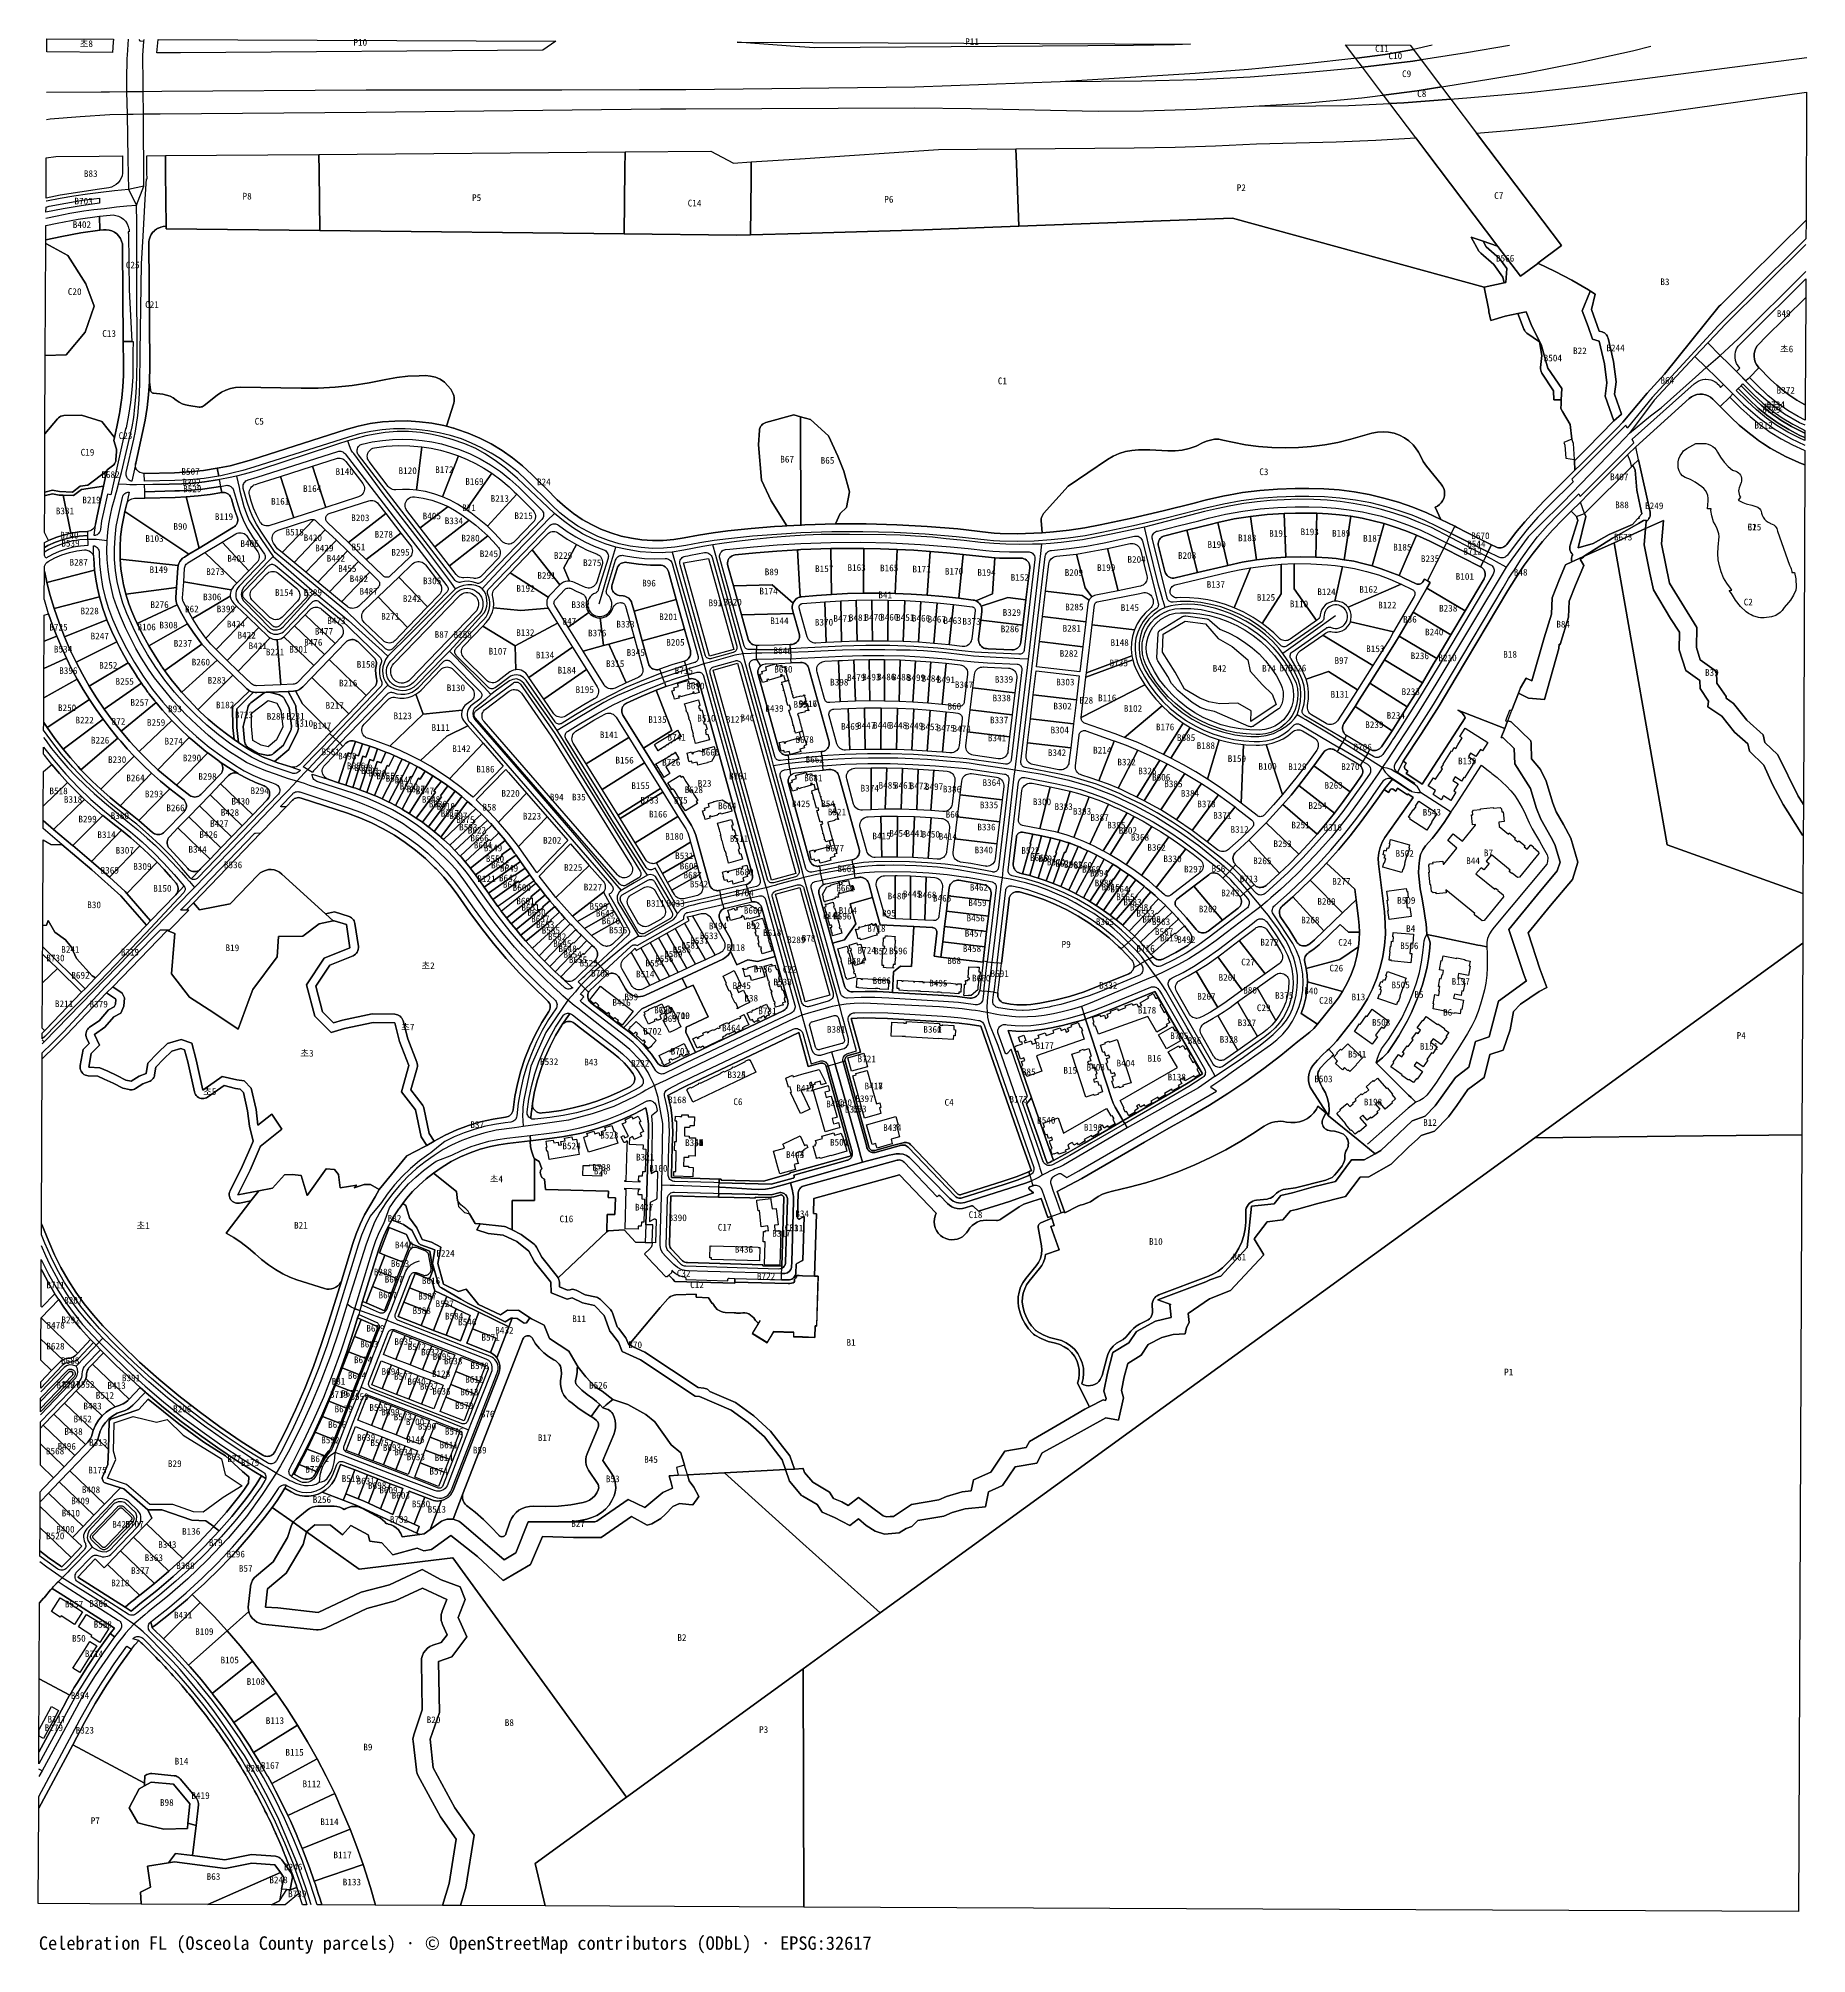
# Model space of a CAD drawing. Header units: metres. Extents: x 446275 to 447851, y 3131842 to 3133549.
import ezdxf

# ---------------------------------------------------------------- set-up
doc = ezdxf.new("R2010")
doc.units = ezdxf.units.M
for name, color, linetype in [('00_계획선-도로', 7, 'Continuous'), ('00_계획선-획지명', 7, 'Continuous'), ('00_계획선-획지선', 7, 'Continuous'), ('00_표제', 7, 'Continuous')]:
    doc.layers.add(name, color=color, linetype=linetype)

msp = doc.modelspace()

# ---------------------------------------------------------------- texts
at = {"layer": '00_계획선-획지명'}
for s, p in [('초8', (446311.7, 3133541.4)), ('P10', (446555.6, 3133542.6)), ('P11', (447100.8, 3133543.2)), ('C11', (447466.1, 3133537)), ('C10', (447478, 3133530.6)), ('C9', (447490.1, 3133514.6)), ('C8', (447503.6, 3133496.8)), ('B83', (446315.4, 3133425.6)), ('P2', (447342.8, 3133413.1)), ('B703', (446307, 3133401.1)), ('P8', (446456.8, 3133405.5)), ('P5', (446661.3, 3133404.2)), ('C14', (446853.5, 3133399.3)), ('P6', (447028.7, 3133402.7)), ('C7', (447572.2, 3133406)), ('B402', (446305.5, 3133380.2)), ('C25', (446352.8, 3133344.2)), ('B566', (447573.8, 3133350.2)), ('B3', (447720.3, 3133329.2)), ('C20', (446301.1, 3133320.5)), ('C21', (446370, 3133308.9)), ('B49', (447824.1, 3133300.9)), ('C13', (446331.8, 3133283.1)), ('B504', (447616.3, 3133261.3)), ('B22', (447642.5, 3133267.7)), ('B244', (447672.2, 3133270.3)), ('초6', (447826.9, 3133269.3)), ('C1', (447129.9, 3133240.9)), ('B64', (447720.4, 3133241.4)), ('B372', (447823.9, 3133232.5)), ('C5', (446467.6, 3133204.9)), ('B729', (447811, 3133215.3)), ('B652', (447813, 3133217.5)), ('B734', (447815, 3133219.7)), ('C23', (446346.4, 3133192.1)), ('B212', (447804.1, 3133201.4)), ('C19', (446312.5, 3133177.3)), ('B67', (446936, 3133171.1)), ('B682', (446331, 3133157.4)), ('B507', (446402.3, 3133160.2)), ('B140', (446539.7, 3133160.1)), ('B120', (446595.8, 3133160.9)), ('B172', (446628.5, 3133161.8)), ('B65', (446972, 3133170.1)), ('C3', (447362.9, 3133159.9)), ('B407', (447675.5, 3133155.4)), ('B392', (446403.3, 3133150.6)), ('B529', (446403.9, 3133144.7)), ('B164', (446510.7, 3133144.9)), ('B169', (446655.3, 3133151.2)), ('B24', (446719.2, 3133150.9)), ('B331', (446290.4, 3133125)), ('B219', (446314, 3133134.8)), ('B119', (446432.1, 3133119.9)), ('B161', (446482.2, 3133133.6)), ('B405', (446617.3, 3133120.5)), ('B71', (446652.5, 3133127.8)), ('B213', (446677.9, 3133136.1)), ('B215', (446699.1, 3133120.7)), ('B88', (447680, 3133130.4)), ('B249', (447706.7, 3133129.6)), ('B740', (446294.3, 3133103.4)), ('B90', (446395.2, 3133111.2)), ('B515', (446495.1, 3133106.1)), ('B203', (446553.6, 3133118.9)), ('B278', (446574.5, 3133104.2)), ('B334', (446637, 3133116.2)), ('B191', (447371.7, 3133105)), ('B193', (447399.7, 3133106.4)), ('B189', (447427.7, 3133105.1)), ('B670', (447551.8, 3133102.9)), ('C15', (447798, 3133110.6)), ('B25', (447798, 3133110.6)), ('B539', (446295.3, 3133096.2)), ('B103', (446370.2, 3133100.4)), ('B406', (446454.9, 3133095.9)), ('B420', (446511.3, 3133101.1)), ('B429', (446521.5, 3133091.9)), ('B51', (446554, 3133092.9)), ('B295', (446589.4, 3133088.2)), ('B280', (446651.8, 3133100.8)), ('B245', (446668.2, 3133086.8)), ('B229', (446734.3, 3133085.3)), ('B208', (447290.4, 3133085.3)), ('B190', (447316.7, 3133095.1)), ('B183', (447344, 3133101)), ('B187', (447455.4, 3133100.6)), ('B185', (447482.2, 3133092.7)), ('B712', (447544.9, 3133089)), ('B544', (447548.2, 3133095.6)), ('B673', (447679, 3133101.7)), ('B287', (446302.6, 3133079.3)), ('B149', (446373.9, 3133072.7)), ('B273', (446424.4, 3133070.9)), ('B401', (446443.2, 3133082.7)), ('B442', (446531.8, 3133082.8)), ('B455', (446542, 3133073.7)), ('B275', (446760.3, 3133078.8)), ('B89', (446922.2, 3133070.7)), ('B157', (446967, 3133073.5)), ('B163', (446995.9, 3133074.5)), ('B165', (447024.9, 3133074.2)), ('B171', (447053.8, 3133073.2)), ('B170', (447082.7, 3133071.2)), ('B194', (447111.6, 3133070.2)), ('B209', (447189.5, 3133070.1)), ('B199', (447218.3, 3133074.5)), ('B204', (447245.4, 3133081.8)), ('B235', (447506.9, 3133082.5)), ('B48', (447589.7, 3133070.4)), ('B154', (446485.7, 3133052.3)), ('B389', (446511.3, 3133052.3)), ('B482', (446552.3, 3133064.6)), ('B487', (446561, 3133053.4)), ('B305', (446617.6, 3133062.7)), ('B192', (446700.8, 3133055.9)), ('B291', (446719.5, 3133067.5)), ('B96', (446812.9, 3133060.7)), ('B174', (446917.4, 3133053.6)), ('B152', (447141.3, 3133065.8)), ('B137', (447316, 3133059.5)), ('B124', (447414.6, 3133053)), ('B162', (447452, 3133055.1)), ('B101', (447537.9, 3133066.6)), ('B228', (446312.4, 3133035.9)), ('B276', (446374.7, 3133041.5)), ('B62', (446405.5, 3133037.7)), ('B306', (446421.6, 3133048.4)), ('B399', (446433.8, 3133037.7)), ('B242', (446599.7, 3133046.9)), ('B382', (446749.9, 3133041.5)), ('B91', (446872.1, 3133043.1)), ('B320', (446885.4, 3133043.7)), ('B41', (447023.4, 3133050.2)), ('B329', (447134.2, 3133034.5)), ('B285', (447189.9, 3133039.4)), ('B145', (447239.4, 3133038.9)), ('B125', (447360.7, 3133048)), ('B110', (447390.1, 3133042.2)), ('B122', (447468.8, 3133041.1)), ('B238', (447523.1, 3133038.3)), ('C2', (447794.6, 3133043.8)), ('B725', (446284.6, 3133021.4)), ('B106', (446363.2, 3133021.6)), ('B308', (446382.7, 3133023.3)), ('B424', (446442.8, 3133024.2)), ('B477', (446521.2, 3133017.7)), ('B473', (446532.3, 3133027.1)), ('B271', (446580.3, 3133031.1)), ('B47', (446741.9, 3133026.7)), ('B333', (446789.9, 3133024.1)), ('B201', (446828.1, 3133030.7)), ('B144', (446927.1, 3133027.1)), ('B370', (446966.8, 3133025.8)), ('B471', (446983.3, 3133029.2)), ('B481', (446997.1, 3133029.9)), ('B470', (447011, 3133030.2)), ('B460', (447025, 3133030.3)), ('B451', (447039.2, 3133030)), ('B466', (447053.3, 3133029.4)), ('B467', (447067.3, 3133028.5)), ('B463', (447081.4, 3133027.3)), ('B373', (447098.3, 3133026.6)), ('B286', (447132.5, 3133019.9)), ('B281', (447187.6, 3133020.4)), ('B36', (447491, 3133028.5)), ('B240', (447510.6, 3133017.1)), ('B84', (447627.6, 3133024.1)), ('B534', (446288.7, 3133001.8)), ('B247', (446321.4, 3133013.5)), ('B237', (446395.5, 3133007)), ('B422', (446452.3, 3133014.3)), ('B421', (446462.2, 3133004.8)), ('B301', (446498.4, 3133001.7)), ('B476', (446511.7, 3133007.9)), ('B87', (446628, 3133014.9)), ('B258', (446644.8, 3133014.9)), ('B107', (446676.1, 3133000)), ('B132', (446700.7, 3133016.6)), ('B376', (446764.7, 3133016.2)), ('B205', (446834.4, 3133007.9)), ('B646', (446930, 3133000.4)), ('B148', (447230.3, 3133007.7)), ('B153', (447458.1, 3133002.2)), ('B252', (446329, 3132987.4)), ('B260', (446411.5, 3132990.3)), ('B221', (446477.6, 3132999.3)), ('B158', (446558.6, 3132988.3)), ('B134', (446718.2, 3132996.6)), ('B184', (446737.6, 3132983.1)), ('B315', (446780.7, 3132988.9)), ('B345', (446799.1, 3132998.8)), ('B680', (446930.6, 3132983.9)), ('B282', (447185, 3132998)), ('B735', (447229.5, 3132989.5)), ('B42', (447321.4, 3132984.7)), ('B74', (447365.4, 3132984.7)), ('B73', (447380.9, 3132985)), ('B126', (447388.5, 3132985)), ('B97', (447429.9, 3132991.7)), ('B236', (447497.8, 3132995.9)), ('B210', (447522.5, 3132994.1)), ('B18', (447580.3, 3132997.2)), ('B396', (446293.4, 3132982.7)), ('B255', (446343.6, 3132973.1)), ('B283', (446425.7, 3132974.1)), ('B216', (446542.8, 3132971.6)), ('B130', (446638.8, 3132967.4)), ('B195', (446753.6, 3132965.8)), ('B715', (446841.9, 3132982.7)), ('B690', (446852.2, 3132969)), ('B398', (446980.4, 3132972.4)), ('B479', (446995.5, 3132976.5)), ('B493', (447009, 3132976.9)), ('B486', (447022.3, 3132977.1)), ('B488', (447035.6, 3132976.9)), ('B499', (447048.8, 3132976.4)), ('B484', (447062, 3132975.7)), ('B491', (447075.4, 3132974.6)), ('B367', (447091.6, 3132970.1)), ('B339', (447127.2, 3132974.9)), ('B303', (447181.9, 3132972.5)), ('B39', (447760.1, 3132981)), ('B250', (446292.3, 3132949.6)), ('B257', (446356.9, 3132954.3)), ('B182', (446433.1, 3132952.1)), ('B217', (446530.8, 3132951.7)), ('B439', (446922.7, 3132949)), ('B55', (446947.8, 3132952.6)), ('B516', (446952.6, 3132953.2)), ('B517', (446952.6, 3132953.2)), ('B60', (447085, 3132950.9)), ('B338', (447125.2, 3132958.3)), ('B302', (447179.4, 3132951.1)), ('B28', (447202.6, 3132956.3)), ('B116', (447219.2, 3132958.4)), ('B102', (447242.2, 3132949)), ('B131', (447426.4, 3132961.6)), ('B233', (447489.7, 3132964)), ('B222', (446307.9, 3132938.6)), ('B72', (446340.1, 3132937.4)), ('B259', (446371.6, 3132936.5)), ('B93', (446390.4, 3132948.6)), ('B723', (446449.9, 3132943.3)), ('B284', (446478.4, 3132942)), ('B231', (446495.8, 3132942)), ('B310', (446503.4, 3132935.6)), ('B147', (446519.6, 3132933.6)), ('B123', (446591.4, 3132942.4)), ('B111', (446625.2, 3132932)), ('B135', (446818.4, 3132939.1)), ('B510', (446862, 3132940.3)), ('B127', (446887.5, 3132939.2)), ('B46', (446900.6, 3132940.6)), ('B469', (446990.2, 3132933)), ('B447', (447004.4, 3132933.7)), ('B446', (447018.6, 3132934)), ('B448', (447032.8, 3132933.9)), ('B449', (447047.1, 3132933.4)), ('B453', (447061.2, 3132932.6)), ('B337', (447122.9, 3132938.7)), ('B176', (447270.8, 3132932.5)), ('B239', (447457.3, 3132934.5)), ('B234', (447476.4, 3132942.8)), ('B226', (446321.7, 3132920.7)), ('B274', (446387.3, 3132919.8)), ('B141', (446775.2, 3132925.5)), ('B741', (446835.5, 3132923.3)), ('B678', (446949.6, 3132921.2)), ('B475', (447075.3, 3132931.5)), ('B474', (447089.5, 3132930.9)), ('B341', (447121, 3132922.7)), ('B304', (447176.9, 3132929.8)), ('B685', (447289.5, 3132923)), ('B188', (447307.1, 3132915.9)), ('B706', (447446.9, 3132914.6)), ('B230', (446336.9, 3132903.4)), ('B290', (446403.6, 3132904.9)), ('B561', (446527.2, 3132910.3)), ('B498', (446542, 3132906.5)), ('B656', (446549.8, 3132897.8)), ('B142', (446643.7, 3132913.2)), ('B156', (446789.1, 3132902.9)), ('B726', (446830.7, 3132901)), ('B665', (446865.5, 3132910)), ('B662', (446958.6, 3132903.7)), ('B342', (447174.5, 3132909.6)), ('B214', (447214.8, 3132911.8)), ('B322', (447236.4, 3132901.2)), ('B159', (447334.8, 3132904.3)), ('B139', (447540, 3132902.2)), ('B264', (446353.2, 3132887.1)), ('B298', (446417.4, 3132888.4)), ('B658', (446556.3, 3132896.1)), ('B621', (446562.4, 3132893.5)), ('B629', (446568.8, 3132891.4)), ('B555', (446576, 3132888.8)), ('B551', (446584.4, 3132886.7)), ('B647', (446592.2, 3132885.2)), ('B186', (446665.1, 3132894.9)), ('B23', (446862.5, 3132882.2)), ('B181', (446890.4, 3132888.8)), ('B681', (446957.3, 3132887.1)), ('B485', (447023.6, 3132880.5)), ('B461', (447037.3, 3132880.4)), ('B364', (447116.2, 3132882.9)), ('B326', (447255, 3132893.3)), ('B606', (447267.3, 3132887.7)), ('B385', (447278.2, 3132881.8)), ('B100', (447362.1, 3132897.3)), ('B129', (447388.7, 3132897.1)), ('B263', (447421, 3132880.5)), ('B270', (447435.9, 3132897.1)), ('B518', (446284.7, 3132875.5)), ('B318', (446297.6, 3132867.9)), ('B293', (446369.8, 3132872.8)), ('B430', (446446.9, 3132866.2)), ('B294', (446463.9, 3132875.7)), ('B620', (446596.8, 3132879.7)), ('B627', (446603.1, 3132877.2)), ('B547', (446611.1, 3132875.5)), ('B548', (446616.6, 3132867.9)), ('B630', (446622.8, 3132863.8)), ('B220', (446687.5, 3132873.4)), ('B94', (446730.7, 3132870)), ('B35', (446750.4, 3132870)), ('B155', (446803.3, 3132880.2)), ('B733', (446811.3, 3132867.2)), ('B75', (446841.2, 3132867.2)), ('B528', (446850.8, 3132876.5)), ('B425', (446946.3, 3132864)), ('B54', (446972.4, 3132864)), ('B374', (447007.6, 3132877.9)), ('B472', (447051.3, 3132880)), ('B497', (447064.9, 3132879.3)), ('B386', (447080.9, 3132877.1)), ('B300', (447161.1, 3132865.8)), ('B384', (447293, 3132873.3)), ('B378', (447307.6, 3132863.9)), ('B299', (446310.5, 3132850.4)), ('B380', (446339.3, 3132853.4)), ('B266', (446388.9, 3132860.4)), ('B427', (446427.9, 3132846.4)), ('B428', (446437.4, 3132856.3)), ('B610', (446629.8, 3132861.8)), ('B617', (446633.4, 3132855.5)), ('B597', (446640.9, 3132853.4)), ('B675', (446647.2, 3132849.9)), ('B58', (446670.7, 3132861)), ('B223', (446706.6, 3132853)), ('B166', (446819, 3132854.8)), ('B664', (446880.6, 3132862.2)), ('B521', (446978.4, 3132856.7)), ('B66', (447083.4, 3132854.6)), ('B335', (447113.9, 3132863)), ('B383', (447180.4, 3132861.5)), ('B393', (447196.8, 3132857.3)), ('B387', (447212.4, 3132851.8)), ('B371', (447321.8, 3132853.7)), ('B254', (447406.7, 3132862.5)), ('B543', (447508.5, 3132856.5)), ('B314', (446327.4, 3132836.5)), ('B426', (446418.3, 3132836.6)), ('B593', (446649.8, 3132843.2)), ('B622', (446657.5, 3132840.5)), ('B666', (446659.9, 3132833.5)), ('B202', (446724.6, 3132831.5)), ('B180', (446833.5, 3132835)), ('B511', (446891.1, 3132833)), ('B415', (447018.1, 3132835.3)), ('B454', (447033.2, 3132837.7)), ('B441', (447047.6, 3132837.5)), ('B450', (447062, 3132836.9)), ('B414', (447077.2, 3132834.9)), ('B336', (447111.6, 3132843.3)), ('B395', (447227.3, 3132845)), ('B602', (447237.6, 3132840.3)), ('B368', (447248.4, 3132834.2)), ('B312', (447337.2, 3132841.2)), ('B251', (447391.5, 3132845.1)), ('B316', (447420.2, 3132843)), ('B307', (446343.7, 3132822.6)), ('B344', (446408.6, 3132823.4)), ('B604', (446662.9, 3132827.2)), ('B549', (446671.9, 3132824.7)), ('B550', (446673.6, 3132815.1)), ('B531', (446842.3, 3132817.7)), ('B677', (446976.5, 3132824.5)), ('B340', (447109.2, 3132822.9)), ('B522', (447150.8, 3132822.4)), ('B668', (447158.6, 3132815.9)), ('B591', (447166, 3132815.1)), ('B570', (447173.6, 3132812.1)), ('B362', (447263.1, 3132825.1)), ('B330', (447277.4, 3132815)), ('B265', (447357.4, 3132813.2)), ('B253', (447375.5, 3132828.4)), ('B502', (447484.3, 3132819.8)), ('B44', (447547.3, 3132813.3)), ('B7', (447563, 3132820.3)), ('B369', (446330.3, 3132804.8)), ('B309', (446359.4, 3132808.2)), ('B536', (446440.2, 3132809.6)), ('B121', (446666, 3132797.2)), ('B625', (446678.3, 3132809.4)), ('B642', (446685.3, 3132797.9)), ('B649', (446686.1, 3132806.6)), ('B225', (446743.3, 3132807.3)), ('B605', (446846.4, 3132808.5)), ('B687', (446849.8, 3132800.5)), ('B689', (446895.9, 3132803.3)), ('B663', (446987, 3132806.1)), ('B624', (447181.1, 3132810.9)), ('B562', (447188.8, 3132809.8)), ('B560', (447197.6, 3132809.2)), ('B569', (447205, 3132805.6)), ('B594', (447212, 3132802.2)), ('B297', (447295.8, 3132805.8)), ('B56', (447320.4, 3132806.3)), ('B713', (447345.4, 3132797.1)), ('B150', (446377.2, 3132788.7)), ('B641', (446688.8, 3132792.2)), ('B600', (446697.5, 3132789.4)), ('B227', (446760.9, 3132789.8)), ('B542', (446855.4, 3132792.5)), ('B704', (446896, 3132784.6)), ('B661', (446985.9, 3132788.9)), ('B480', (447031.7, 3132781.8)), ('B445', (447045.3, 3132783.7)), ('B468', (447058.8, 3132782.9)), ('B465', (447072.1, 3132779.9)), ('B462', (447104.9, 3132789.6)), ('B580', (447216.2, 3132793.5)), ('B615', (447222.3, 3132789.8)), ('B564', (447230.1, 3132788)), ('B565', (447235.4, 3132781.1)), ('B243', (447328.9, 3132784.6)), ('B277', (447427.9, 3132794.9)), ('B30', (446318.4, 3132774)), ('B601', (446700.8, 3132777.4)), ('B651', (446705.3, 3132771.7)), ('B650', (446710.6, 3132767.3)), ('B657', (446714, 3132761.5)), ('B599', (446766, 3132772.6)), ('B643', (446771.7, 3132766.5)), ('B311', (446816.7, 3132775.3)), ('B433', (446834.6, 3132775.3)), ('B669', (446903.5, 3132769)), ('B143', (446974, 3132764.6)), ('B696', (446983.1, 3132763.9)), ('B104', (446988.1, 3132768.9)), ('B95', (447026.7, 3132766.6)), ('B456', (447102, 3132762.2)), ('B459', (447103.6, 3132775.8)), ('B583', (447241.7, 3132776.4)), ('B598', (447247.6, 3132771.9)), ('B553', (447253.4, 3132766.4)), ('B608', (447258.7, 3132761.2)), ('B262', (447309, 3132770.3)), ('B269', (447414.6, 3132777)), ('B509', (447485.7, 3132777.9)), ('B653', (446718.4, 3132756.4)), ('B585', (446723.4, 3132751.3)), ('B582', (446729, 3132745.6)), ('B676', (446776.9, 3132759.7)), ('B535', (446783.4, 3132751.5)), ('B533', (446864.3, 3132746.4)), ('B494', (446872.4, 3132755.1)), ('B92', (446905.8, 3132755.4)), ('B618', (446920.6, 3132749.1)), ('B78', (446955.1, 3132744.2)), ('B718', (447013.5, 3132752.9)), ('B457', (447100.4, 3132748.6)), ('B365', (447217.2, 3132758.9)), ('B563', (447267.2, 3132758.9)), ('B567', (447269.9, 3132750.1)), ('B619', (447274.5, 3132744.4)), ('B268', (447400.2, 3132760.4)), ('B4', (447493.7, 3132752.8)), ('B241', (446295.2, 3132734.2)), ('B319', (446348.3, 3132731.8)), ('B19', (446441.6, 3132735.7)), ('B645', (446733.6, 3132739.5)), ('B648', (446738.3, 3132734.8)), ('B654', (446742.8, 3132729.8)), ('B589', (446832.5, 3132730.1)), ('B586', (446840.1, 3132734)), ('B581', (446847.7, 3132737.9)), ('B537', (446855.8, 3132742)), ('B118', (446888.3, 3132736)), ('B289', (446942.1, 3132742.8)), ('B724', (447004.9, 3132733.4)), ('B52', (447019.6, 3132732.7)), ('B596', (447032.9, 3132732.9)), ('B458', (447098.7, 3132735)), ('P9', (447186.7, 3132738.8)), ('B716', (447253.4, 3132735.1)), ('B492', (447289.7, 3132743)), ('B272', (447363.8, 3132740.7)), ('C24', (447433.3, 3132740.5)), ('B506', (447488.4, 3132737.5)), ('B730', (446281.9, 3132726.6)), ('B692', (446304.2, 3132711.2)), ('초2', (446616.2, 3132719.7)), ('B655', (446747.6, 3132725.1)), ('B525', (446757.1, 3132722)), ('B708', (446767.4, 3132713)), ('B514', (446807.5, 3132712.3)), ('B554', (446815.8, 3132722)), ('B556', (446824.5, 3132725.9)), ('B736', (446912.4, 3132716.7)), ('C22', (446938.3, 3132716.4)), ('B684', (446995.6, 3132723.8)), ('B68', (447084.8, 3132724.2)), ('B691', (447123.4, 3132712.7)), ('C27', (447346.8, 3132723)), ('C26', (447425.4, 3132717.6)), ('B545', (446893.5, 3132702)), ('B538', (446929.9, 3132705.2)), ('B686', (447018.3, 3132706.4)), ('B495', (447068.7, 3132704.2)), ('B660', (447106.9, 3132708.7)), ('B332', (447220.1, 3132702.1)), ('B261', (447326.6, 3132709.3)), ('B80', (447348.6, 3132697.8)), ('B375', (447376.9, 3132693.2)), ('B40', (447402.9, 3132697.3)), ('B505', (447480.7, 3132702.6)), ('B5', (447501.1, 3132694.1)), ('B197', (447534.3, 3132705.7)), ('B211', (446289.6, 3132685.8)), ('B379', (446320.4, 3132685.5)), ('B416', (446786.4, 3132687)), ('B99', (446797.1, 3132691.9)), ('B697', (446823.6, 3132680.2)), ('B720', (446823.6, 3132680.2)), ('B38', (446904, 3132690.8)), ('B731', (446916.4, 3132679.5)), ('B178', (447254.7, 3132680.1)), ('B267', (447307.6, 3132692.4)), ('C29', (447360.7, 3132682.2)), ('C28', (447416.2, 3132688.8)), ('B13', (447445.1, 3132691.9)), ('B6', (447526.7, 3132678.1)), ('초7', (446598.2, 3132665)), ('B702', (446814, 3132661.3)), ('B69', (446831.6, 3132672.5)), ('B709', (446839.1, 3132675.2)), ('B710', (446839.1, 3132675.2)), ('B464', (446884.1, 3132664.2)), ('B381', (446977.6, 3132663)), ('B360', (447063.5, 3132663)), ('B361', (447063.5, 3132663)), ('B327', (447343.7, 3132668.9)), ('B508', (447463.3, 3132669.2)), ('초3', (446508.3, 3132641.7)), ('B701', (446838.4, 3132643.5)), ('B177', (447163.5, 3132648.5)), ('B705', (447283.5, 3132657.3)), ('B86', (447299.1, 3132653)), ('B328', (447327.6, 3132654.1)), ('B151', (447506, 3132647.9)), ('P4', (447788.3, 3132657.5)), ('B532', (446721.9, 3132634.2)), ('B43', (446761.3, 3132633.8)), ('B232', (446803, 3132632.8)), ('B721', (447004.9, 3132636.7)), ('B85', (447151.3, 3132625.2)), ('B15', (447188.3, 3132626.5)), ('B403', (447209, 3132629.2)), ('B404', (447235.7, 3132632.9)), ('B16', (447263.3, 3132637.2)), ('B541', (447442, 3132640.9)), ('초5', (446421.7, 3132607.5)), ('B324', (446888.9, 3132622.6)), ('B325', (446888.9, 3132622.6)), ('B411', (446950.3, 3132610.7)), ('B412', (446950.3, 3132610.7)), ('B417', (447011.1, 3132612.5)), ('B418', (447011.1, 3132612.5)), ('B138', (447281.2, 3132620.5)), ('B503', (447411.9, 3132618.8)), ('B168', (446836, 3132600.2)), ('C6', (446894.2, 3132598.5)), ('B489', (446977, 3132596.5)), ('B490', (446977, 3132596.5)), ('C30', (446987.7, 3132597.7)), ('B32', (446993.6, 3132591.8)), ('B33', (447000.7, 3132592.1)), ('B397', (447002.9, 3132601.2)), ('C4', (447082.4, 3132598)), ('B173', (447140.2, 3132600.7)), ('B198', (447456.1, 3132598.3)), ('B37', (446659.8, 3132578.1)), ('B434', (447027.7, 3132575.4)), ('B540', (447164.9, 3132582)), ('B196', (447206.6, 3132575.7)), ('B12', (447508.9, 3132580)), ('B524', (446741.8, 3132559.1)), ('B523', (446775.5, 3132568.7)), ('B346', (446851.2, 3132562)), ('B347', (446851.2, 3132562)), ('B348', (446851.2, 3132562)), ('B349', (446851.2, 3132562)), ('B350', (446851.2, 3132562)), ('B351', (446851.2, 3132562)), ('B352', (446851.2, 3132562)), ('B353', (446851.2, 3132562)), ('B354', (446851.2, 3132562)), ('B355', (446851.2, 3132562)), ('B356', (446851.2, 3132562)), ('B357', (446851.2, 3132562)), ('B358', (446851.2, 3132562)), ('B359', (446851.2, 3132562)), ('B500', (446980.3, 3132562.4)), ('B501', (446980.3, 3132562.4)), ('B738', (446768.5, 3132540)), ('B321', (446807.5, 3132549.1)), ('B160', (446819.2, 3132539.2)), ('B443', (446941.1, 3132551.4)), ('B444', (446941.1, 3132551.4)), ('초4', (446677.1, 3132529.7)), ('B26', (446769.9, 3132536.7)), ('초1', (446362.3, 3132488.1)), ('B21', (446502.7, 3132488.4)), ('B82', (446586.1, 3132494.6)), ('C16', (446739.3, 3132494.1)), ('B437', (446806.5, 3132504.5)), ('B390', (446836.4, 3132495.1)), ('B34', (446949.4, 3132498.7)), ('C18', (447103.9, 3132497.8)), ('B440', (446592.6, 3132470.9)), ('C17', (446880.3, 3132486.6)), ('B317', (446928.8, 3132481.2)), ('C31', (446939.9, 3132486.3)), ('B31', (446944.3, 3132485.9)), ('B10', (447264.6, 3132473.9)), ('B623', (446589, 3132454.3)), ('B224', (446629.5, 3132463.4)), ('B435', (446895.5, 3132467)), ('B436', (446895.5, 3132467)), ('B61', (447339, 3132460)), ('B288', (446573.8, 3132446.8)), ('B667', (446583.5, 3132440.3)), ('B616', (446616.6, 3132439)), ('C32', (446843.8, 3132445.6)), ('B722', (446915.2, 3132443)), ('B711', (446282, 3132435.2)), ('B207', (446297.8, 3132421.5)), ('B607', (446578, 3132426.2)), ('B587', (446613.3, 3132425.2)), ('C12', (446855.7, 3132435.4)), ('B292', (446295.4, 3132404.1)), ('B588', (446608.3, 3132412.4)), ('B527', (446628.8, 3132418.5)), ('B584', (446637.2, 3132407.4)), ('B11', (446750.6, 3132405.1)), ('B478', (446282.1, 3132399.3)), ('B659', (446567.1, 3132396.6)), ('B546', (446648.9, 3132402.2)), ('B571', (446669.7, 3132388.5)), ('B432', (446682, 3132394.8)), ('B628', (446281.9, 3132380.7)), ('B674', (446556.1, 3132368.5)), ('B683', (446561.6, 3132382.5)), ('B635', (446592.1, 3132384.7)), ('B572', (446604, 3132380.1)), ('B632', (446615.9, 3132375.4)), ('B695', (446626.2, 3132371.4)), ('B70', (446800.6, 3132381.9)), ('B1', (446995, 3132384)), ('B688', (446295.1, 3132367.8)), ('B391', (446349.3, 3132352.4)), ('B644', (446550.7, 3132354.5)), ('B694', (446580.7, 3132358.1)), ('B577', (446591.8, 3132353.7)), ('B128', (446625.6, 3132356.1)), ('B638', (446636.4, 3132367.4)), ('B578', (446659.9, 3132363.2)), ('P1', (447581.1, 3132357.6)), ('B728', (446291, 3132346)), ('B727', (446296, 3132346.7)), ('B552', (446308.6, 3132346.6)), ('B512', (446326, 3132336.8)), ('B413', (446336.4, 3132345.6)), ('B719', (446534.6, 3132337.5)), ('B81', (446536.2, 3132349.4)), ('B672', (446544.5, 3132338.7)), ('B559', (446552.9, 3132335.7)), ('B640', (446603.7, 3132349.1)), ('B637', (446614.8, 3132344.8)), ('B636', (446625.9, 3132340.5)), ('B613', (446650.8, 3132339.8)), ('B612', (446655.2, 3132351.1)), ('B526', (446765.6, 3132345.8)), ('B483', (446315, 3132327.3)), ('B206', (446394.9, 3132324.8)), ('B679', (446538.8, 3132324.7)), ('B595', (446569.8, 3132326)), ('B699', (446580.4, 3132321.9)), ('B573', (446591.5, 3132317.6)), ('B579', (446646.1, 3132327.7)), ('B76', (446669.1, 3132320.2)), ('B438', (446298, 3132304.6)), ('B452', (446306.2, 3132315.8)), ('B626', (446533, 3132310.8)), ('B700', (446602.4, 3132313.3)), ('B590', (446613, 3132309.2)), ('B576', (446637.1, 3132304.7)), ('B568', (446281.6, 3132287.2)), ('B496', (446292, 3132291.4)), ('B313', (446320, 3132294.9)), ('B592', (446526.9, 3132297)), ('B639', (446558.8, 3132299.2)), ('B575', (446570.7, 3132294.6)), ('B693', (446581.8, 3132290.3)), ('B634', (446592, 3132286.3)), ('B146', (446602.8, 3132297.6)), ('B611', (446632.4, 3132292.6)), ('B59', (446662.1, 3132288)), ('B17', (446720, 3132299.1)), ('B175', (446319.3, 3132270.2)), ('B29', (446390.3, 3132276)), ('B77', (446443.2, 3132280.4)), ('B179', (446455.4, 3132276.9)), ('B737', (446512.7, 3132270.9)), ('B671', (446517.6, 3132280.3)), ('B633', (446603.1, 3132282)), ('B574', (446623.3, 3132269.2)), ('B614', (446628, 3132281.3)), ('B45', (446814.7, 3132279.7)), ('B408', (446313.6, 3132252.7)), ('B519', (446545.2, 3132262.7)), ('B631', (446558.4, 3132260.5)), ('B698', (446568.6, 3132256.5)), ('B609', (446578.7, 3132252.4)), ('B53', (446780.6, 3132262.4)), ('B410', (446295.6, 3132231.9)), ('B409', (446304.1, 3132242.8)), ('B256', (446519.4, 3132244)), ('B603', (446589.7, 3132247.7)), ('B530', (446607.7, 3132240.1)), ('B513', (446621.8, 3132235.3)), ('B400', (446290.8, 3132217.5)), ('B423', (446340.7, 3132221.9)), ('B707', (446352.4, 3132221.9)), ('B136', (446402.9, 3132215.6)), ('B732', (446588.1, 3132226.3)), ('B27', (446749.7, 3132222.6)), ('B520', (446281.7, 3132211.6)), ('B343', (446381.6, 3132203.9)), ('B79', (446426.8, 3132205.7)), ('B377', (446357.4, 3132180.7)), ('B363', (446369.6, 3132192.2)), ('B388', (446397.7, 3132185)), ('B296', (446442.6, 3132195.4)), ('B57', (446453.5, 3132182.6)), ('B218', (446339.7, 3132169.7)), ('B557', (446298.5, 3132150.8)), ('B366', (446320.2, 3132151.3)), ('B558', (446324.1, 3132132.7)), ('B431', (446395.7, 3132141)), ('B50', (446304.8, 3132120.3)), ('B109', (446414.6, 3132126.3)), ('B2', (446844.3, 3132121)), ('B714', (446316.3, 3132106.6)), ('B105', (446437.2, 3132101)), ('B108', (446460.5, 3132081.8)), ('B394', (446303.8, 3132069.3)), ('B717', (446283, 3132048.2)), ('B113', (446477.5, 3132047)), ('B20', (446620.9, 3132047.7)), ('B8', (446690.5, 3132045.2)), ('B279', (446280.5, 3132040.6)), ('B323', (446308.1, 3132038.4)), ('P3', (446917.1, 3132039)), ('B14', (446396.3, 3132010.8)), ('B115', (446495, 3132018.7)), ('B9', (446564.4, 3132023.4)), ('B200', (446459.9, 3132004.6)), ('B167', (446473.2, 3132007)), ('B419', (446411.2, 3131980.2)), ('B112', (446510.3, 3131990.6)), ('B98', (446383.2, 3131974)), ('P7', (446321.5, 3131957.8)), ('B114', (446526.1, 3131956.8)), ('B117', (446537.8, 3131927.3)), ('B63', (446424.8, 3131908)), ('B246', (446493.8, 3131916.5)), ('B248', (446480.7, 3131905)), ('B739', (446497.4, 3131892.6)), ('B133', (446546.1, 3131903.1))]:
    msp.add_text(s, height=6, dxfattribs=at).set_placement(p)
at = {"layer": '00_표제'}
msp.add_text('Celebration FL (Osceola County parcels) · © OpenStreetMap contributors (ODbL) · EPSG:32617', height=12, dxfattribs=at).set_placement((446275.3, 3131845.7))

# ---------------------------------------------------------------- linework, layer by layer
at = {"layer": '00_계획선-도로'}
for points in [[(446355, 3133548.3), (446354, 3133534.3), (446353.8, 3133531.3), (446353.4, 3133512.4), (446353.5, 3133501.4)], [(446364.3, 3133548.2), (446365.4, 3133547), (446368.9, 3133546.5)], [(446368.3, 3133501.5), (446368.3, 3133512.3), (446367.8, 3133530.7), (446368, 3133534), (446368.9, 3133546.5)], [(446368.9, 3133546.5), (446369.1, 3133548.2)], [(447517, 3133543.1), (447500.3, 3133539.1), (447475, 3133534.8), (447449.9, 3133531.4), (447401.9, 3133526.2), (447353.4, 3133521.5), (447305.8, 3133517.8), (447185.3, 3133510.3)], [(447586, 3133542.8), (447547.5, 3133536.1), (447499.8, 3133528.9), (447451.8, 3133523), (447403.9, 3133518.4), (447354.7, 3133514.5), (447307.2, 3133512.3), (447258.2, 3133511.1), (447185.3, 3133510.3)], [(447357.7, 3133488.8), (447403.6, 3133491.4), (447454.4, 3133496.2), (447503.7, 3133502.3), (447551.1, 3133510), (447599.8, 3133518), (447648, 3133527.5), (447695.6, 3133538.1), (447711.9, 3133542.2)], [(447357.7, 3133488.8), (447413.2, 3133489), (447442.4, 3133489.2), (447491.7, 3133491.7), (447547.8, 3133496.1), (447603.2, 3133500.9), (447656, 3133506.8), (447850.7, 3133532.2)], [(446353.5, 3133501.4), (446338.2, 3133501.3), (446330.8, 3133501.2), (446282.1, 3133500.9)], [(446368.3, 3133501.5), (446353.5, 3133501.4)], [(446353.5, 3133501.4), (446353.9, 3133481.6)], [(447185.3, 3133510.3), (447056, 3133505.5), (446851.8, 3133503.2), (446842, 3133503.2), (446829.3, 3133503.4), (446810.6, 3133503.2), (446741.2, 3133503.1), (446567.1, 3133502.9), (446384.9, 3133501.7), (446368.3, 3133501.5)], [(446368.4, 3133481.8), (446368.3, 3133501.5)], [(446368.4, 3133481.8), (446383.4, 3133481.8), (446567.1, 3133483.3), (446829.4, 3133486.2), (446841.9, 3133486.4), (446851.8, 3133486.4), (447055.3, 3133487.2), (447106.2, 3133486.5), (447219.3, 3133484.3), (447259.6, 3133484.6), (447306.5, 3133486.1), (447357.7, 3133488.8)], [(446282, 3133476.8), (446285.3, 3133477.3), (446312, 3133479.5), (446338.4, 3133481.2), (446353.9, 3133481.6)], [(446353.9, 3133481.6), (446359.3, 3133481.7), (446368.4, 3133481.8)], [(446353.9, 3133481.6), (446354.6, 3133441.8), (446355.1, 3133414.4)], [(446368.8, 3133417.5), (446368.4, 3133481.8)], [(446368.8, 3133417.5), (446355.1, 3133414.4)], [(446362.2, 3133400.4), (446368.8, 3133417.5)], [(446281.6, 3133389), (446291.7, 3133391), (446303, 3133393.3), (446315.5, 3133395.3), (446324.2, 3133396.5), (446333.7, 3133397.6), (446340.3, 3133398.4), (446344.4, 3133398.9), (446353.8, 3133399.8), (446362.2, 3133400.4)], [(446355.1, 3133414.4), (446342.8, 3133413.2), (446330.6, 3133411.9), (446318.5, 3133410.3), (446306.5, 3133408.6), (446294.4, 3133406.5), (446282.2, 3133404.1), (446281.7, 3133403.9)], [(446346.3, 3133151.8), (446347.5, 3133156.8), (446348.8, 3133162.1), (446358.3, 3133203), (446359.8, 3133211.2), (446360.9, 3133220.7), (446361.8, 3133229.5), (446362.3, 3133238.4), (446362.6, 3133249.1), (446362.9, 3133262.1), (446363, 3133279.6), (446362.5, 3133322), (446362.5, 3133377.8), (446362.5, 3133384.7), (446362.2, 3133400.4)], [(446355.1, 3133414.4), (446362.2, 3133400.4)], [(447850, 3133365.4), (447778.1, 3133294.1), (447769.3, 3133285), (447762.5, 3133277.7)], [(447773.7, 3133266.6), (447781.2, 3133273.6), (447789.6, 3133281.4), (447849.9, 3133341.5)], [(447751.1, 3133265.7), (447742.6, 3133256.6), (447714.8, 3133226.8), (447692.8, 3133197.3)], [(447762.5, 3133277.7), (447751.1, 3133265.7)], [(447751.1, 3133265.7), (447761.2, 3133255.9)], [(447761.2, 3133255.9), (447773.7, 3133266.6)], [(447773.7, 3133266.6), (447762.5, 3133277.7)], [(447849.3, 3133204.5), (447844.2, 3133206.6), (447831, 3133214.2), (447818.8, 3133223), (447805.8, 3133234.5), (447781.3, 3133259), (447773.7, 3133266.6)], [(447692.8, 3133197.3), (447711.6, 3133212.8), (447721, 3133220), (447751.6, 3133247.3), (447761.2, 3133255.9)], [(447761.2, 3133255.9), (447770.2, 3133247), (447794.3, 3133222.9), (447808.9, 3133210.5), (447822.6, 3133200.5), (447836.5, 3133192.4), (447849.2, 3133186.6)], [(446734.7, 3133125.8), (446728.8, 3133131.4), (446713.2, 3133146.3), (446701.9, 3133156.9), (446691, 3133166.1), (446681.8, 3133173), (446672.5, 3133179.2), (446664.6, 3133183.5), (446654.8, 3133187.7), (446643.7, 3133191.7), (446633.8, 3133194.3), (446624.4, 3133196.5), (446615.3, 3133197.9), (446604.6, 3133198.8), (446594.5, 3133198.8), (446584, 3133197.9), (446574.9, 3133196.5), (446566.8, 3133194.9), (446558.1, 3133192.6), (446550.6, 3133190.4)], [(447692.8, 3133197.3), (447688.8, 3133193.1), (447633.7, 3133135.9), (447630.9, 3133133.1), (447615.4, 3133117.7), (447602.5, 3133104.8), (447587.8, 3133084.9), (447583, 3133078)], [(446550.6, 3133190.4), (446541.4, 3133187.4), (446536.2, 3133185.7), (446472.9, 3133165), (446464.9, 3133162.4), (446458.1, 3133160.7), (446451.5, 3133159)], [(446646.7, 3133058.7), (446643.1, 3133063.5), (446640.6, 3133066.9), (446619.3, 3133095.5), (446582.2, 3133143.4), (446555.9, 3133179.1), (446554.9, 3133180.5), (446553.7, 3133182.1), (446552.2, 3133185.9), (446550.6, 3133190.4)], [(446336.2, 3133101.4), (446336.8, 3133109.1), (446337.7, 3133116.6), (446339.1, 3133124.1), (446340.7, 3133131.4), (446342.7, 3133138.4), (446344.3, 3133144.1), (446344.6, 3133145.1), (446346.3, 3133151.8)], [(446451.5, 3133159), (446444.2, 3133157.5), (446438.1, 3133156.2), (446430.5, 3133155), (446423, 3133153.9), (446413.3, 3133152.8), (446402.8, 3133152.1), (446391.5, 3133151.8), (446362.2, 3133151.2), (446360, 3133151.2), (446356.3, 3133151.3), (446353.3, 3133151.4), (446346.3, 3133151.8)], [(446451.5, 3133159), (446453.7, 3133148.9), (446454.5, 3133145.7), (446456, 3133139.9), (446458, 3133132), (446460.4, 3133125.4), (446462.8, 3133119.6), (446466.6, 3133113.3), (446469.7, 3133108.4), (446473.6, 3133102.4), (446484.2, 3133087.5)], [(446734.7, 3133125.8), (446728.4, 3133119.4), (446725.3, 3133116.2), (446697.7, 3133088.1), (446676.3, 3133065.1), (446673.2, 3133061.8), (446670.4, 3133058.7)], [(446789.4, 3133095.6), (446780, 3133098.6), (446769.6, 3133102.8), (446759.8, 3133107.7), (446750.9, 3133113.1), (446742.7, 3133119.1), (446739.7, 3133121.7), (446734.7, 3133125.8)], [(447583, 3133078), (447574.3, 3133082.7), (447570, 3133084.9), (447515.8, 3133113.4), (447505.5, 3133117.8), (447494.6, 3133122), (447482.9, 3133126), (447471.8, 3133129.2), (447459.6, 3133132.1), (447446.4, 3133134.5), (447435, 3133136.3), (447423.4, 3133137.5), (447411.5, 3133138.1), (447397, 3133138.4), (447385, 3133138), (447372.5, 3133137.3), (447361, 3133136), (447349.2, 3133134.6), (447337.4, 3133132.6), (447324.8, 3133130), (447314.2, 3133127.5), (447267.5, 3133115.4), (447260.5, 3133113.6)], [(447260.5, 3133113.6), (447253.5, 3133112.1), (447232.5, 3133107.5), (447217.4, 3133104.6), (447205.4, 3133102.3), (447195.7, 3133100.9), (447186.3, 3133099.8), (447176.8, 3133098.9), (447168.9, 3133098.5)], [(447279.1, 3133042), (447277.1, 3133047.8), (447276.7, 3133049), (447276.5, 3133049.7), (447274.7, 3133055.8), (447273.1, 3133061.8), (447264, 3133099.3), (447263, 3133103.5), (447260.5, 3133113.6)], [(446336.2, 3133101.4), (446326.5, 3133102.5), (446321.1, 3133102.6), (446318.8, 3133102.6), (446311.9, 3133102.2), (446304.5, 3133100.9), (446297.3, 3133098.9), (446290.1, 3133096.4), (446284.2, 3133093.6), (446280.3, 3133091.2)], [(446505.1, 3132887.1), (446497.9, 3132889.3), (446489.5, 3132892.1), (446487, 3132893), (446477.5, 3132896.4), (446468.9, 3132899.9), (446460.4, 3132903.9), (446453.9, 3132907.9), (446445.3, 3132913.4), (446435.5, 3132920.5), (446426.5, 3132928), (446416, 3132937.3), (446406.1, 3132947), (446395.4, 3132958.5), (446386, 3132969.6), (446378.4, 3132979.4), (446372.9, 3132987.1), (446366.8, 3132996.8), (446361.7, 3133005.5), (446357.1, 3133014.4), (446352.5, 3133023.8), (446347.9, 3133034.3), (446344.7, 3133042.5), (446341.8, 3133050.9), (446339.9, 3133059), (446338.1, 3133067.6), (446337, 3133075.8), (446336.3, 3133084.6), (446336, 3133092.7), (446336.2, 3133101.4)], [(446774.7, 3133045.1), (446776.6, 3133052), (446785.4, 3133082.1), (446786.8, 3133086.7), (446789.4, 3133095.6)], [(446839.6, 3133091.3), (446833.6, 3133090.9), (446831, 3133090.7), (446820.9, 3133090.9), (446811.2, 3133091.6), (446799.5, 3133093.5), (446789.4, 3133095.6)], [(446875.8, 3133097.7), (446866.9, 3133096.2), (446850, 3133093), (446839.6, 3133091.3)], [(446839.6, 3133091.3), (446841.7, 3133083.8), (446866.4, 3132997.3), (446868, 3132991.6)], [(447168.9, 3133098.5), (447161.7, 3133098.4), (447160.8, 3133098.3), (447149.2, 3133098.1), (447137, 3133098.5), (447126.2, 3133099.1), (447114.5, 3133100), (447099.8, 3133101.6), (447083.8, 3133103.2), (447071.7, 3133104.5), (447056.5, 3133105.5), (447042.7, 3133106.3), (447030.2, 3133106.8), (446997.6, 3133107.1), (446985.6, 3133107), (446972.3, 3133106.9), (446958.3, 3133106.4), (446944.5, 3133105.6), (446929.4, 3133104.3), (446912.3, 3133102.6), (446897.1, 3133100.7), (446883.8, 3133098.9), (446875.8, 3133097.7)], [(446902.8, 3133000.6), (446901.3, 3133005.8), (446879.4, 3133084.9), (446878.5, 3133088.3), (446875.8, 3133097.7)], [(447168.9, 3133098.5), (447167.6, 3133087.5), (447167.3, 3133085), (447156.8, 3132995.9)], [(446484.2, 3133087.5), (446479.7, 3133082.9), (446457.6, 3133059.7), (446456.2, 3133056.6), (446455.7, 3133053.5), (446456.3, 3133050.4), (446457.7, 3133048), (446481.7, 3133023.1), (446484.2, 3133022.1), (446487.7, 3133021.9), (446490.6, 3133022.9), (446492.9, 3133024.7), (446515.2, 3133049.1), (446516.9, 3133051), (446520.8, 3133055.2)], [(446484.2, 3133087.5), (446520.8, 3133055.2)], [(447583, 3133078), (447520.2, 3132973.5), (447503.1, 3132945.8), (447476.4, 3132905.2), (447472.5, 3132899.3)], [(446646.7, 3133058.7), (446624.3, 3133036.3), (446606.2, 3133018.3), (446586.3, 3132998.6)], [(446641.2, 3133003.1), (446644.7, 3133007), (446672.4, 3133037.5), (446673.7, 3133040.1), (446674.6, 3133043.1), (446674.8, 3133045.6), (446674.6, 3133048.1), (446674.2, 3133051.3), (446673.5, 3133053.8), (446672.2, 3133056.5), (446670.4, 3133058.7)], [(446670.4, 3133058.7), (446667.9, 3133060.4), (446664.6, 3133061.6), (446661.1, 3133062.2), (446657.7, 3133062.1), (446653.6, 3133061.5), (446650, 3133060.4), (446646.7, 3133058.7)], [(446520.8, 3133055.2), (446551.1, 3133030.3), (446557.4, 3133024.8), (446581.1, 3133003.3), (446582.8, 3133001.8), (446586.3, 3132998.6)], [(447279.1, 3133042), (447274.6, 3133039.8), (447269.2, 3133036.1), (447264.4, 3133031.4), (447261.2, 3133027), (447258.6, 3133022), (447256.9, 3133016.7), (447255.8, 3133010.3), (447255.7, 3133004.8), (447256.5, 3132998.7), (447258.2, 3132992.6), (447261, 3132986.3), (447264.5, 3132980.5), (447269.1, 3132974), (447274.4, 3132967.3), (447279.8, 3132960.9), (447286.2, 3132954.8), (447294.2, 3132948.5), (447303, 3132942.5), (447312.1, 3132937.8), (447320.6, 3132934.1), (447330.1, 3132931), (447341.1, 3132928.6), (447348, 3132927.5), (447355.3, 3132926.9), (447362.6, 3132927.1), (447369.1, 3132928), (447375.5, 3132929.5), (447381.2, 3132932.5), (447386.6, 3132935.9), (447391.2, 3132939.7), (447394.3, 3132943), (447396.5, 3132946.4)], [(447384, 3133001), (447380.3, 3133005.7), (447374.8, 3133011.9), (447368.5, 3133017.6), (447362.9, 3133022), (447356.8, 3133026.2), (447350.8, 3133029.8), (447344.2, 3133033.3), (447337, 3133036.6), (447330.4, 3133039.1), (447324.2, 3133041), (447317.8, 3133042.6), (447310.8, 3133043.9), (447305.5, 3133044.5), (447298.8, 3133044.8), (447293.7, 3133044.7), (447288, 3133044.1), (447284, 3133043.4), (447279.1, 3133042)], [(447430.8, 3133034.5), (447390.9, 3133006), (447388.8, 3133004.4), (447384, 3133001)], [(446586.3, 3132998.6), (446584.3, 3132995.5), (446582.9, 3132992.2), (446581.9, 3132989.2), (446581.6, 3132985.7), (446581.7, 3132982.6), (446582.5, 3132979.3), (446584.1, 3132975.6), (446586.3, 3132972.6)], [(446586.3, 3132972.6), (446588.9, 3132970.9), (446592.2, 3132969.4), (446595.4, 3132968.5), (446599.2, 3132968), (446602.7, 3132968.4), (446606.4, 3132969.5), (446609.8, 3132971.3), (446612.5, 3132973.7), (446636, 3132997.7), (446641.2, 3133003.1)], [(446641.2, 3133003.1), (446644.2, 3133000), (446645.9, 3132998.2), (446672, 3132971), (446678.2, 3132964.5)], [(446868, 3132991.6), (446861, 3132989.3), (446858.2, 3132988.4), (446828.8, 3132978.6), (446820.6, 3132975.7), (446811.2, 3132972), (446800.1, 3132967.4), (446791, 3132963.4), (446783.8, 3132959.9), (446778.8, 3132957.2), (446742.5, 3132935.5), (446737.2, 3132932.3)], [(446902.8, 3133000.6), (446899.1, 3133000.1), (446897.3, 3132999.8), (446895.5, 3132999.4), (446893.4, 3132998.8), (446876.7, 3132994), (446874.3, 3132993.4), (446872.7, 3132992.9), (446868, 3132991.6)], [(446868, 3132991.6), (446869.5, 3132986.3), (446921.7, 3132797.8), (446923.3, 3132792.2)], [(447156.8, 3132995.9), (447149.5, 3132996.3), (447144.7, 3132996.6), (447117.8, 3132998), (447108.3, 3132998.7), (447098.1, 3132999.7), (447083.6, 3133001.4), (447074.2, 3133002.3), (447063.7, 3133003.2), (447051.7, 3133003.8), (447039.5, 3133004), (447029.2, 3133004.2), (447019.6, 3133004.3), (447006.9, 3133004.2), (446991.5, 3133003.8), (446972, 3133003), (446960.8, 3133002.3), (446943.4, 3133001.8), (446930.7, 3133001.4), (446919.5, 3133001.2), (446914, 3133001.1), (446910.2, 3133001), (446902.8, 3133000.6)], [(446930.1, 3132901.2), (446928.5, 3132907.1), (446904.5, 3132994.1), (446902.8, 3133000.6)], [(447156.8, 3132995.9), (447155.9, 3132988.4), (447145.5, 3132902.4), (447144.9, 3132897.2)], [(447396.5, 3132946.4), (447398.4, 3132952.3), (447399.5, 3132958.3), (447399.8, 3132964.8), (447399.5, 3132970.6), (447397.9, 3132977.2), (447395, 3132983.7), (447391.6, 3132989.7), (447384, 3133001)], [(446586.3, 3132972.6), (446583.7, 3132970), (446580.4, 3132966.5), (446547.8, 3132932.7), (446515.5, 3132898.1), (446512.1, 3132894.5), (446505.1, 3132887.1)], [(446737.2, 3132932.3), (446733.1, 3132938.5), (446707.4, 3132974.5), (446704.4, 3132976.9), (446701.3, 3132978.3), (446697.8, 3132977.8), (446694.7, 3132976.6), (446683.2, 3132968.2), (446678.2, 3132964.5)], [(446678.2, 3132964.5), (446673.3, 3132960), (446663.3, 3132951.5), (446662.4, 3132949.7), (446662, 3132947.5), (446662.4, 3132945), (446663.4, 3132942.3), (446695, 3132906.1), (446752.5, 3132839.2), (446788.3, 3132796.5), (446790.3, 3132794.2), (446794.1, 3132789.6)], [(447472.5, 3132899.3), (447463.5, 3132904.9), (447460.1, 3132907.1), (447449.6, 3132913.9), (447427.2, 3132928.1), (447404.5, 3132941.7), (447401.7, 3132943.4), (447396.5, 3132946.4)], [(446279.5, 3132926), (446280.8, 3132924.2), (446286.6, 3132916.3), (446293.9, 3132907.4), (446301.2, 3132899), (446308.3, 3132891.6), (446316.6, 3132883.5), (446324.6, 3132876.1), (446333.9, 3132868.1), (446354.7, 3132850.9), (446363.5, 3132843.8), (446371.9, 3132836.5), (446379.2, 3132829.8), (446386.8, 3132822.5), (446394.2, 3132814.6), (446402.5, 3132805.7), (446406.3, 3132801.3), (446409.4, 3132797.7), (446414, 3132792.5)], [(446817.6, 3132803.4), (446814.5, 3132808.2), (446786, 3132852.8), (446741.9, 3132924.8), (446737.2, 3132932.3)], [(446930.1, 3132901.2), (446937.4, 3132902.4), (446940.6, 3132902.8), (446946.5, 3132903.6), (446960.6, 3132905.1), (446974.3, 3132906.2), (446987.2, 3132907.1), (446999.5, 3132907.8), (447014.6, 3132908.1), (447029.8, 3132908.1), (447040.9, 3132907.9), (447053.8, 3132907.4), (447067.1, 3132906.7), (447077.2, 3132905.9), (447087.7, 3132905), (447096.3, 3132904.3), (447104.2, 3132903.4), (447113.3, 3132902.1), (447135.5, 3132898.7), (447139.6, 3132898.1), (447144.9, 3132897.2)], [(446505.1, 3132887.1), (446497.4, 3132878.9), (446494, 3132875.4), (446455.2, 3132835), (446414, 3132792.5)], [(446746.8, 3132691.9), (446742.3, 3132696), (446739.8, 3132698.2), (446733.8, 3132703.6), (446725.8, 3132711.3), (446717, 3132720.1), (446708.4, 3132729.2), (446699.2, 3132739.3), (446687.8, 3132752.9), (446682.3, 3132759.9), (446676.4, 3132767.6), (446660.6, 3132789.9), (446654, 3132799.3), (446648.3, 3132806.9), (446643.2, 3132812.6), (446638, 3132817.9), (446632.6, 3132823), (446627, 3132828.2), (446622.4, 3132832.1), (446617.3, 3132836.3), (446612.1, 3132840.4), (446606.4, 3132844.5), (446599.8, 3132849), (446593.3, 3132852.9), (446587, 3132856.5), (446578.2, 3132860.8), (446570.7, 3132864.1), (446562.1, 3132867.6), (446552.1, 3132871.4), (446541.9, 3132875), (446527.9, 3132879.7), (446516.5, 3132883.4), (446511.9, 3132885), (446505.1, 3132887.1)], [(446957.1, 3132801.4), (446955.7, 3132806.5), (446932.1, 3132893.8), (446930.1, 3132901.2)], [(447144.9, 3132897.2), (447144.2, 3132891.5), (447139, 3132847.1), (447134.4, 3132808.2), (447133.6, 3132801.1)], [(447144.9, 3132897.2), (447151.2, 3132896.3), (447154.7, 3132895.7), (447169.5, 3132893.5), (447193.1, 3132888.2), (447211.7, 3132882.7), (447232.6, 3132874.7), (447251.9, 3132865.5), (447271.3, 3132855.1), (447290.9, 3132842.7), (447308.9, 3132829.8), (447327.1, 3132815.1), (447333.2, 3132809.9), (447339.9, 3132803.7), (447345.8, 3132797.1), (447351.6, 3132790.5), (447353.7, 3132788.1), (447357.7, 3132783.3), (447364.4, 3132775.6)], [(447472.5, 3132899.3), (447468.8, 3132893.7), (447461.5, 3132882.9), (447451.9, 3132869.7), (447442.6, 3132856.9), (447433.7, 3132845.6), (447427, 3132837.1), (447419.6, 3132828.7), (447412.7, 3132821.2), (447405.6, 3132813.7), (447397.5, 3132805.5), (447390.1, 3132798.3), (447381.9, 3132790.5), (447373.3, 3132783.1), (447369.8, 3132780.2), (447364.4, 3132775.6)], [(447472.5, 3132899.3), (447475.1, 3132895.2), (447477.3, 3132892.7), (447479.8, 3132890.8), (447480.5, 3132890.3), (447498.8, 3132878.1), (447501.5, 3132877.4), (447503.9, 3132877), (447506.5, 3132877.2)], [(447506.5, 3132877.2), (447505.4, 3132879.7), (447503.8, 3132882.1), (447502.1, 3132883.7), (447486.8, 3132893.7), (447483.8, 3132895.6), (447480.5, 3132897.6), (447476.7, 3132898.7), (447472.5, 3132899.3)], [(447533.7, 3132859.6), (447537.6, 3132865.5), (447560.8, 3132901.3), (447565.8, 3132897.6), (447569.1, 3132895), (447570.2, 3132894), (447574.8, 3132890.3), (447579.3, 3132886.4), (447583.1, 3132882.8), (447587.1, 3132878.5), (447590.2, 3132874.6), (447593, 3132870.5), (447597.2, 3132863.5), (447599.2, 3132859.4), (447601.1, 3132855.3), (447603.4, 3132850.1), (447606.1, 3132844.6), (447609, 3132839.5), (447612.7, 3132833.7), (447616, 3132827.9), (447619.4, 3132821.5), (447619.9, 3132819), (447619.8, 3132815.6), (447619, 3132813.1), (447572.1, 3132757), (447570, 3132754.5), (447567.9, 3132751.1), (447566.3, 3132747), (447565.8, 3132743.6), (447565.6, 3132739.5)], [(447533.7, 3132859.6), (447528.9, 3132862.8), (447527.4, 3132863.7), (447506.5, 3132877.2)], [(447533.7, 3132859.6), (447530.3, 3132854.5), (447527.6, 3132850.4), (447521.3, 3132841.7), (447517, 3132836.1), (447511, 3132829.6), (447509.8, 3132827.9), (447508.6, 3132826.1), (447506.6, 3132821.8), (447505.7, 3132816.9), (447505.1, 3132810.7), (447504.9, 3132805.5), (447505.3, 3132799.8), (447506.4, 3132791.1), (447507.9, 3132782.2), (447509.9, 3132771.3), (447510.8, 3132765.2), (447511.5, 3132760.1), (447511.9, 3132755.5), (447512.2, 3132750.6)], [(446817.6, 3132803.4), (446805.9, 3132796.5), (446794.1, 3132789.6)], [(446844.4, 3132769.2), (446824.9, 3132802.2), (446822.8, 3132803.4), (446820.2, 3132803.9), (446817.6, 3132803.4)], [(446957.1, 3132801.4), (446952.7, 3132800.1), (446949.6, 3132799.3), (446947.7, 3132798.8), (446933.5, 3132795), (446931.1, 3132794.3), (446928.6, 3132793.6), (446923.3, 3132792.2)], [(447133.6, 3132801.1), (447126.4, 3132802.4), (447123, 3132803), (447108, 3132805.8), (447094.5, 3132808.1), (447085.5, 3132809.3), (447076, 3132810.5), (447067, 3132811.2), (447057.5, 3132811.8), (447047.3, 3132812.1), (447036.7, 3132812.2), (447029.3, 3132812.1), (447021.8, 3132811.9), (447014, 3132811.4), (447005.8, 3132810.5), (446996.1, 3132809), (446986.1, 3132807.4), (446975.9, 3132805.6), (446968.5, 3132804), (446964.6, 3132803.2), (446963.4, 3132802.9), (446957.1, 3132801.4)], [(446988.8, 3132687.5), (446986.6, 3132695.5), (446958.8, 3132795.2), (446957.1, 3132801.4)], [(447133.6, 3132801.1), (447132.7, 3132793.7), (447128.9, 3132762.3), (447120.8, 3132694.4), (447120.3, 3132691), (447120.3, 3132690.1), (447120.1, 3132686.3), (447120.3, 3132681)], [(447270.4, 3132713.8), (447267, 3132718.1), (447264.1, 3132722.4), (447261.9, 3132725.5), (447261, 3132726.8), (447257.8, 3132730.8), (447252.4, 3132737.1), (447244.6, 3132744.9), (447239, 3132750.5), (447233.6, 3132755.3), (447228.3, 3132759.7), (447222, 3132764.5), (447215.3, 3132769.2), (447208.6, 3132773.1), (447203.9, 3132775.8), (447198.7, 3132778.8), (447191, 3132782.8), (447182.7, 3132786.6), (447173.8, 3132790.4), (447164.9, 3132793.6), (447155.7, 3132796.2), (447148.3, 3132798.1), (447144.7, 3132798.9), (447141, 3132799.7), (447133.6, 3132801.1)], [(446414, 3132792.5), (446411.1, 3132789.4), (446280, 3132654.9)], [(446794.1, 3132789.6), (446792.4, 3132788.1), (446790.7, 3132785.1), (446790.6, 3132782.3), (446791.2, 3132779.2), (446809.6, 3132749)], [(446923.3, 3132792.2), (446916.4, 3132790.5), (446913.1, 3132789.7), (446873.5, 3132780.2), (446863.8, 3132778), (446858.3, 3132776.7), (446854.2, 3132775.7), (446851.4, 3132774.6), (446850.6, 3132774.3), (446849, 3132773.3), (446847.1, 3132772.1), (446844.4, 3132769.2)], [(446923.3, 3132792.2), (446925.3, 3132785), (446951.7, 3132691.4), (446953, 3132686.4), (446955.3, 3132678.5)], [(446809.6, 3132749), (446812.6, 3132748.9), (446815.5, 3132749.4), (446840.8, 3132763.8), (446842.9, 3132766.3), (446844.4, 3132769.2)], [(447364.4, 3132775.6), (447358.4, 3132771), (447333.4, 3132752), (447324.5, 3132745.3), (447315.1, 3132738.5), (447307.6, 3132733.6), (447300.2, 3132728.9), (447290.9, 3132723.7), (447281.4, 3132719), (447278.4, 3132717.6), (447270.4, 3132713.8)], [(447323.7, 3132624.2), (447348.7, 3132641.3), (447356.4, 3132646.8), (447363.6, 3132651.9), (447369.9, 3132656.9), (447375.3, 3132661.5), (447379.4, 3132665.5), (447383.5, 3132669.7), (447387.2, 3132674.1), (447390.1, 3132679), (447392.4, 3132684.2), (447394.4, 3132690.2), (447395.8, 3132696.6), (447396.7, 3132703.6), (447397, 3132709.3), (447396.9, 3132714), (447396.1, 3132719.6), (447394.8, 3132725), (447393.3, 3132730.2), (447391.4, 3132735.2), (447389.4, 3132739.5), (447386.4, 3132745.1), (447383, 3132750.6), (447379.3, 3132756.2), (447372.9, 3132764.9), (447371.1, 3132767.4), (447364.4, 3132775.6)], [(447512.2, 3132750.6), (447513.8, 3132747.9), (447514.7, 3132745.3), (447515.1, 3132743.1), (447515.2, 3132742.6), (447514.7, 3132735.6), (447513.8, 3132728.8), (447512.4, 3132721.6), (447511, 3132715.5), (447508.2, 3132705.8), (447505.4, 3132697.4), (447502.2, 3132689.5), (447498.6, 3132681), (447494.6, 3132673.4), (447491.2, 3132667.1), (447487.2, 3132660.2), (447482.8, 3132653.4), (447477.3, 3132645.5), (447472.6, 3132640.5), (447466.9, 3132636.1)], [(447466.9, 3132636.1), (447468.3, 3132640.2), (447469.7, 3132644.3), (447471.8, 3132648.5), (447478, 3132657), (447483.7, 3132665.8), (447489.8, 3132676), (447493.9, 3132684.2), (447496.8, 3132690.7), (447499.7, 3132698.3), (447503, 3132707.5), (447505.6, 3132716.6), (447507.5, 3132726), (447508.6, 3132734.1), (447509.4, 3132742), (447509.8, 3132745), (447510.8, 3132747.9), (447512.2, 3132750.6)], [(447512.2, 3132750.6), (447521, 3132748.7), (447557.7, 3132741.1), (447560, 3132740.6), (447565.6, 3132739.5)], [(446809.6, 3132749), (446804.9, 3132746.1), (446803.8, 3132745.4), (446801, 3132743.3), (446800.7, 3132743.1), (446791.3, 3132735.4), (446784.5, 3132729.7), (446777.6, 3132723.8), (446771.7, 3132718.6), (446765.5, 3132712.6), (446759, 3132706), (446756.6, 3132703.2), (446754.2, 3132700.4), (446753.4, 3132699.5), (446746.8, 3132691.9)], [(447565.6, 3132739.5), (447566, 3132733.7), (447566.1, 3132728.1), (447566.1, 3132720.8), (447565.6, 3132714.3), (447564.7, 3132707.2), (447563.5, 3132701.1), (447561.9, 3132694.6), (447560, 3132688.4), (447557.9, 3132682), (447555.2, 3132675.1), (447552.3, 3132669), (447548.5, 3132662.4), (447539.7, 3132648.4), (447536.2, 3132643), (447520.8, 3132618.8), (447515.5, 3132611.6), (447512.3, 3132607.4), (447509, 3132604.5), (447505.9, 3132602.5), (447502.4, 3132601.1)], [(447270.4, 3132713.8), (447264.3, 3132711.2), (447213.6, 3132690), (447204.3, 3132686.5)], [(447323.7, 3132624.2), (447319.7, 3132631.3), (447318.5, 3132633.4), (447298.6, 3132667.4), (447279.6, 3132700.5), (447279, 3132701.4), (447276.9, 3132704.7), (447273.7, 3132709.4), (447270.4, 3132713.8)], [(446746.8, 3132691.9), (446740.9, 3132683.8), (446727.1, 3132663.3), (446713.6, 3132633.2), (446707.4, 3132603.1), (446706.7, 3132596.6), (446706.5, 3132593.2), (446706.4, 3132589.9), (446706.4, 3132589), (446706.5, 3132584.8), (446706.9, 3132579.4)], [(446824, 3132616), (446819.9, 3132624.3), (446818.4, 3132627.4), (446811, 3132638.4), (446801.9, 3132648), (446792, 3132656.1), (446755.6, 3132684.8), (446752.4, 3132687.3), (446746.8, 3132691.9)], [(446988.8, 3132687.5), (446982.2, 3132686.3), (446980.1, 3132685.7), (446965.3, 3132681.6), (446963.2, 3132681), (446955.3, 3132678.5)], [(446981.8, 3132645.9), (446993, 3132649), (446995.1, 3132650.4), (446996.4, 3132652.6), (446996.9, 3132654.8), (446996.9, 3132657.4), (446992.6, 3132673.1), (446991.5, 3132677.2), (446988.8, 3132687.5)], [(447120.3, 3132681), (447114.9, 3132681.9), (447113.9, 3132682.1), (447110.1, 3132682.7), (447106.3, 3132683.2), (447098.2, 3132684.2), (447088.4, 3132685.2), (447077.9, 3132686), (447010.2, 3132689.3), (447002, 3132689), (446998.3, 3132688.7), (446994.7, 3132688.3), (446988.8, 3132687.5)], [(447204.3, 3132686.5), (447195.4, 3132683.8), (447187.2, 3132681.7), (447179.4, 3132679.8), (447171.1, 3132678.3), (447163.7, 3132677.4), (447156.2, 3132677), (447148.9, 3132676.9), (447142.5, 3132677.4), (447135.5, 3132678.2), (447132.3, 3132678.7), (447129.1, 3132679.2), (447120.3, 3132681)], [(447204.3, 3132686.5), (447207, 3132678.1), (447208.3, 3132674.2), (447214.3, 3132656.3), (447217, 3132648.1), (447231.3, 3132604.3), (447232.8, 3132600.1), (447234.4, 3132596.6), (447240.4, 3132586.4), (447241.5, 3132584.5), (447242.2, 3132583.2), (447245, 3132578.1)], [(446955.3, 3132678.5), (446949.9, 3132676.4), (446943.9, 3132673.5), (446838.5, 3132622.7), (446833.1, 3132620.1), (446832.3, 3132619.7), (446824, 3132616)], [(446955.3, 3132678.5), (446958.2, 3132668), (446963.9, 3132648.2), (446965, 3132645.8), (446966.8, 3132644), (446969.4, 3132643.1), (446972, 3132643.1), (446981.8, 3132645.9)], [(447120.3, 3132681), (447120.8, 3132676.8), (447121.6, 3132673), (447122.8, 3132669.4), (447125.8, 3132662.2), (447126.4, 3132660.7), (447129.9, 3132651.9), (447152, 3132588.2), (447166, 3132546.4), (447167, 3132543.5), (447167.4, 3132542.2), (447169.5, 3132536)], [(446278.3, 3132656.7), (446280, 3132654.9)], [(446280, 3132654.9), (446278.3, 3132653.2)], [(446981.8, 3132645.9), (446984.9, 3132634.8), (446988.7, 3132621.3), (447006.2, 3132558.6), (447007.3, 3132554.9), (447009.3, 3132547.6)], [(447466.9, 3132636.1), (447473.3, 3132629.8), (447496, 3132607.3), (447498.1, 3132605.3), (447502.4, 3132601.1)], [(446824, 3132616), (446816.2, 3132611.7), (446812.8, 3132609.8), (446805.7, 3132605.8), (446787.7, 3132597.2), (446768.3, 3132590.6), (446747.2, 3132585.2), (446726.6, 3132582), (446706.9, 3132579.4)], [(446830.5, 3132527), (446831.3, 3132582.2), (446827.8, 3132601.3), (446827.1, 3132605.3), (446824, 3132616)], [(447323.7, 3132624.2), (447308.8, 3132614), (447245, 3132578.1)], [(447502.4, 3132601.1), (447495.5, 3132595.8), (447459.4, 3132563.8)], [(446706.9, 3132579.4), (446699.2, 3132578.2), (446682.9, 3132576), (446671.7, 3132573.5), (446662.1, 3132570.6), (446652.1, 3132566.9), (446643.1, 3132562.8), (446635.5, 3132558.8), (446627.6, 3132553.6), (446619.5, 3132547.8), (446611.9, 3132541.9), (446603.8, 3132534.5), (446596.6, 3132526.9), (446590.5, 3132519.4), (446584.4, 3132511.4), (446579.2, 3132503.1), (446574.3, 3132494.3), (446570.7, 3132485), (446566.8, 3132473.8), (446553.3, 3132431.5), (446550, 3132421.1)], [(447245, 3132578.1), (447188.3, 3132544.9), (447184.8, 3132543.2), (447180.8, 3132541.6), (447179.3, 3132540.9), (447176.8, 3132539.8), (447173, 3132537.9), (447169.5, 3132536)], [(447009.3, 3132547.6), (446998.1, 3132544.4), (446945.1, 3132529.3)], [(447169.5, 3132536), (447166.7, 3132534.3), (447164.4, 3132533), (447159.4, 3132530.6), (447154.6, 3132528.8), (447100.4, 3132511.7), (447096.7, 3132511.2), (447093.1, 3132511.7), (447090.1, 3132513), (447087.2, 3132515.2), (447051.2, 3132551.7), (447048.5, 3132553.5), (447045.5, 3132554.8), (447042.3, 3132555.2), (447039.2, 3132555), (447036.4, 3132554.6), (447033, 3132553.8), (447021.9, 3132551), (447009.3, 3132547.6)], [(446945.1, 3132529.3), (446946.8, 3132522.4), (446947.3, 3132520), (446947.5, 3132519), (446947.8, 3132516.8), (446947.9, 3132512.9), (446946.2, 3132458.9), (446946.1, 3132454.2), (446946, 3132453.8), (446945.3, 3132452), (446944.1, 3132450.4), (446942.3, 3132449.1), (446940, 3132448.4), (446937.6, 3132448.3), (446871.3, 3132450.2), (446852.8, 3132450.7), (446848.3, 3132451.7), (446844.4, 3132453.7), (446841.1, 3132456.3), (446833.6, 3132463.9), (446831.3, 3132466.6), (446829.7, 3132469.9), (446829, 3132473.8), (446828.9, 3132477.4), (446830.5, 3132527)], [(446945.1, 3132529.3), (446937.6, 3132527.2), (446928, 3132524.5), (446922.8, 3132523.6), (446916.6, 3132523.3), (446910.4, 3132523.6), (446901.7, 3132524.2), (446892.6, 3132524.8), (446882.2, 3132525.4), (446872.6, 3132525.7), (446841.6, 3132526.7), (446837.9, 3132526.8), (446830.5, 3132527)], [(446332.4, 3132390.7), (446327.9, 3132395.4), (446321.9, 3132402.2), (446316, 3132409), (446311.6, 3132414.3), (446306.8, 3132420.6), (446302.8, 3132426), (446298.6, 3132432.7), (446292.8, 3132442.1), (446288.8, 3132449.2), (446285, 3132456.5), (446281.5, 3132464.2), (446277.5, 3132473.1)], [(446585.5, 3132406.7), (446587.6, 3132412.2), (446588.9, 3132415.5), (446602.4, 3132450.6), (446604.2, 3132453.5), (446607.1, 3132456.5), (446610.9, 3132458.6), (446614.6, 3132459.8)], [(446550, 3132421.1), (446542.8, 3132398), (446535.2, 3132374.9), (446526.6, 3132352.6), (446517.4, 3132330.4), (446508.3, 3132311), (446497.5, 3132289.3), (446490.6, 3132277.1), (446486.9, 3132270.6)], [(446585.5, 3132406.7), (446563.6, 3132414.6), (446560.5, 3132415.7), (446557.9, 3132416.6), (446553.7, 3132418.5), (446550, 3132421.1)], [(446562.4, 3132347), (446573.7, 3132376.9), (446582, 3132397.7), (446585.5, 3132406.7)], [(446585.5, 3132406.7), (446592.1, 3132404.2), (446650.9, 3132381.3), (446673.7, 3132372.4), (446675.9, 3132371.2), (446677.5, 3132369.6), (446678.6, 3132367.2), (446679.1, 3132364.6), (446679.1, 3132361.7), (446660, 3132313.8), (446658.1, 3132309.2)], [(446332.4, 3132390.7), (446327.3, 3132385.4), (446324, 3132382), (446308.5, 3132365.8)], [(446486.9, 3132270.6), (446478, 3132275.7), (446474.9, 3132277.5), (446468.2, 3132281.5), (446443, 3132298.1), (446422.9, 3132312.3), (446403.6, 3132326.9), (446389.9, 3132337.7), (446373.3, 3132351.9), (446368, 3132356.6), (446338.1, 3132385), (446332.4, 3132390.7)], [(446276.8, 3132322.6), (446308.2, 3132355.3), (446309.5, 3132357.8), (446309.9, 3132360.2), (446309.6, 3132363.4), (446308.5, 3132365.8)], [(446308.5, 3132365.8), (446305.7, 3132366.8), (446302.7, 3132366.9), (446299.8, 3132366), (446297.7, 3132364.5), (446276.9, 3132342.9)], [(446539.4, 3132289), (446551, 3132318.9), (446562.4, 3132347)], [(446562.4, 3132347), (446568.3, 3132344.7), (446571, 3132343.6), (446627.6, 3132321.5), (446653, 3132311.3), (446658.1, 3132309.2)], [(446658.1, 3132309.2), (446639.2, 3132259.1), (446637.3, 3132256.7), (446635.8, 3132255.5), (446632.5, 3132254.5), (446629.8, 3132254.5), (446627.9, 3132254.9), (446605, 3132263.6), (446548.7, 3132285.4), (446546, 3132286.4), (446539.4, 3132289)], [(446525.2, 3132262.5), (446527.2, 3132262.6), (446529.8, 3132263.6), (446532.1, 3132265.6), (446534.1, 3132268.4), (446535.9, 3132271.5), (446537.4, 3132275.1), (446538.5, 3132279.9), (446539, 3132283.8), (446539.4, 3132289)], [(446539.4, 3132289), (446536, 3132286.8), (446533.5, 3132284.8), (446531.5, 3132282.4), (446529.6, 3132279.1), (446527.9, 3132275.5), (446526.6, 3132272.1), (446525.8, 3132268.8), (446525.4, 3132265.5), (446525.2, 3132262.5)], [(446486.9, 3132270.6), (446482.4, 3132263.6), (446474.4, 3132251.4), (446460.3, 3132231.9), (446444.1, 3132212.6), (446424.9, 3132192.7), (446407.9, 3132176.4), (446390, 3132160.7), (446372.8, 3132147), (446369.6, 3132144.3), (446360, 3132135.9)], [(446486.9, 3132270.6), (446497.2, 3132265), (446499, 3132264), (446500.7, 3132263.2), (446504.3, 3132261.5), (446508.1, 3132260.3), (446511.9, 3132259.6), (446515.2, 3132259.4), (446519.2, 3132259.8), (446522.3, 3132260.8), (446525.2, 3132262.5)], [(446322.9, 3132204.6), (446328, 3132201.6), (446331.5, 3132200.6), (446335.2, 3132200.5), (446338.8, 3132202.2), (446361.2, 3132226), (446362.4, 3132229), (446362.5, 3132232.2), (446361.6, 3132235), (446351.8, 3132244.3), (446349, 3132245), (446345.9, 3132244.9), (446342.3, 3132243.5), (446323, 3132222.5), (446320.1, 3132219.3), (446318.8, 3132216.4), (446318.4, 3132213.2), (446319, 3132210.4), (446322.9, 3132204.6)], [(446322.9, 3132204.6), (446303, 3132184.4), (446301, 3132182.3), (446296, 3132177.3)], [(446296, 3132177.3), (446290, 3132181.5), (446282.3, 3132186.8), (446276.2, 3132191.6)], [(446296, 3132177.3), (446288.3, 3132169.4), (446285.8, 3132166.4), (446280, 3132159.5), (446279.5, 3132159), (446276, 3132154.8)], [(446360, 3132135.9), (446356, 3132138.6), (446352.6, 3132141), (446349.1, 3132143.4), (446342.3, 3132148), (446330.9, 3132155.6), (446296, 3132177.3)], [(446360, 3132135.9), (446352.5, 3132127.8), (446350.9, 3132125.7), (446346, 3132119.5), (446340, 3132111.3), (446325.4, 3132090.2), (446316.1, 3132075.1), (446308.7, 3132061.6), (446291.7, 3132030), (446278.1, 3132005.3)], [(446518.1, 3131885.8), (446513.3, 3131901), (446505.8, 3131922.1), (446497.3, 3131942.9), (446489.1, 3131961.7), (446479.9, 3131980.5), (446470.3, 3131998.3), (446464.7, 3132008.1), (446458.4, 3132018.8), (446451.8, 3132028.7), (446444.8, 3132039.2), (446438.3, 3132048.7), (446430.2, 3132059.9), (446423.1, 3132069.1), (446414.7, 3132079.6), (446407.4, 3132088.2), (446401.1, 3132095.5), (446394.4, 3132102.9), (446386.4, 3132110.9), (446371.9, 3132125.7), (446369.1, 3132128.3), (446368.3, 3132129.1), (446364.5, 3132132.4), (446360, 3132135.9)], [(446278.1, 3132005.3), (446275.3, 3132006.8)], [(446278.1, 3132005.3), (446275.3, 3132000.1)]]:
    msp.add_lwpolyline(points, dxfattribs=at)
at = {"layer": '00_계획선-획지선'}
for points in [[(446341.5, 3133545.7), (446340.9, 3133536.6), (446282.3, 3133537), (446282.3, 3133548.6), (446341.7, 3133548.3), (446341.5, 3133545.7)], [(446724.4, 3133538.7), (446401.4, 3133536.2), (446380.5, 3133536.3), (446381.5, 3133548.1), (446735.9, 3133546.5), (446724.4, 3133538.7)], [(446897.6, 3133545.8), (447301.6, 3133544), (447287.2, 3133543.5), (447250.8, 3133542.9), (446966.6, 3133540.6), (446953.5, 3133541.6), (446953.2, 3133541.6), (446897.6, 3133545.8)], [(447448.9, 3133531.3), (447439.8, 3133543.4), (447497.2, 3133543.1), (447500.3, 3133539.1), (447475, 3133534.8), (447449.9, 3133531.4), (447448.9, 3133531.3)], [(447454.9, 3133523.4), (447448.9, 3133531.3), (447449.9, 3133531.4), (447475, 3133534.8), (447500.3, 3133539.1), (447507.2, 3133530), (447499.8, 3133528.9), (447454.9, 3133523.4)], [(447473.6, 3133498.6), (447454.9, 3133523.4), (447499.8, 3133528.9), (447507.2, 3133530), (447525.4, 3133505.8), (447503.7, 3133502.3), (447473.6, 3133498.6)], [(447479.3, 3133491.1), (447473.6, 3133498.6), (447503.7, 3133502.3), (447525.4, 3133505.8), (447533.6, 3133495), (447491.7, 3133491.7), (447479.3, 3133491.1)], [(447662.1, 3133321.3), (447657.9, 3133323.9), (447657.9, 3133323.9), (447656.2, 3133324.9), (447641.5, 3133333.5), (447626.5, 3133341.4), (447611.1, 3133348.8), (447632.1, 3133364.6), (447566.5, 3133451.4), (447556.6, 3133464.5), (447585.1, 3133467), (447613.6, 3133469.8), (447646.1, 3133473.4), (447678.7, 3133477.3), (447711.1, 3133481.7), (447850.6, 3133501.2), (447850.1, 3133387.1), (447798.5, 3133335.9), (447779.5, 3133317.1), (447774.1, 3133311.7), (447772.8, 3133310.4), (447724, 3133249.9), (447708.5, 3133233), (447686.9, 3133207), (447681.7, 3133201.7), (447649.3, 3133169.4), (447644.2, 3133164.3), (447643.7, 3133172.5), (447647.4, 3133176.3), (447655, 3133184), (447678.9, 3133208.3), (447685.8, 3133214.2), (447679.3, 3133231.9), (447680.8, 3133242.9), (447678.5, 3133261.2), (447673.7, 3133282), (447673.3, 3133283.1), (447672.8, 3133284.1), (447672.2, 3133285), (447671.4, 3133285.9), (447670.5, 3133286.6), (447669.5, 3133287.1), (447668.4, 3133287.5), (447665.8, 3133288.3), (447658.9, 3133307.5), (447662.1, 3133321.3)], [(447556.6, 3133464.5), (447566.5, 3133451.4), (447632.1, 3133364.6), (447632.1, 3133364.6), (447611.1, 3133348.8), (447611, 3133348.6), (447595.8, 3133337.2), (447595.6, 3133337.1), (447575.6, 3133363.6), (447512.3, 3133447.4), (447502.3, 3133460.5), (447479.3, 3133491.1), (447491.7, 3133491.7), (447533.6, 3133495), (447556.6, 3133464.5)], [(446910.1, 3133439), (446953.5, 3133441.9), (446953.6, 3133441.9), (447077, 3133450.1), (447145.9, 3133450.6), (447146.4, 3133437.2), (447148.5, 3133381.7), (447063.8, 3133378.5), (446953.7, 3133375.3), (446909.4, 3133374), (446910, 3133423.7), (446910.1, 3133439)], [(447579.9, 3133336.3), (447581.1, 3133331.4), (447563.3, 3133327.3), (447339.1, 3133389), (447148.5, 3133381.7), (447146.4, 3133437.2), (447145.9, 3133450.6), (447251.5, 3133451.5), (447287.8, 3133452.1), (447324, 3133453.3), (447360.3, 3133455.2), (447395.8, 3133455.9), (447431.3, 3133457), (447466.8, 3133458.5), (447502.3, 3133460.5), (447512.3, 3133447.4), (447575.6, 3133363.6), (447575.2, 3133363.8), (447562.5, 3133368.3), (447551.7, 3133372.1), (447558.5, 3133359.6), (447559, 3133358.9), (447559.6, 3133358.2), (447560.2, 3133357.6), (447571.8, 3133347.5), (447579.9, 3133336.3)], [(446290.5, 3133443.9), (446328.9, 3133444.2), (446349.8, 3133444.3), (446349.9, 3133430.7), (446349.9, 3133429.1), (446349.4, 3133426.7), (446348.6, 3133424.5), (446347.5, 3133422.4), (446346, 3133420.5), (446344.2, 3133418.9), (446342.2, 3133417.6), (446340, 3133416.6), (446337.7, 3133416), (446329.2, 3133414.6), (446311.7, 3133412.2), (446294.2, 3133409.3), (446281.7, 3133406.7), (446281.8, 3133442.8), (446290.5, 3133443.9)], [(446365.7, 3133269.4), (446366.8, 3133348.3), (446368.2, 3133373), (446370.1, 3133405.8), (446371.2, 3133423.9), (446371.7, 3133423.9), (446371.6, 3133429.3), (446371.5, 3133444.5), (446388.1, 3133444.6), (446388.2, 3133429.4), (446388.6, 3133381.7), (446388.5, 3133381.7), (446388.5, 3133381.7), (446388.5, 3133381.7), (446388.3, 3133381.7), (446388.2, 3133381.7), (446386, 3133381.5), (446383.9, 3133381), (446381.8, 3133380.1), (446381.7, 3133380.1), (446381.7, 3133380), (446381.4, 3133379.9), (446380.9, 3133379.6), (446380.5, 3133379.4), (446380.3, 3133379.3), (446380.3, 3133379.3), (446380.2, 3133379.2), (446378.4, 3133377.8), (446378.3, 3133377.8), (446378.3, 3133377.8), (446378.3, 3133377.8), (446378.3, 3133377.7), (446378.2, 3133377.6), (446378.2, 3133377.6), (446376.7, 3133376.1), (446375.5, 3133374.3), (446374.5, 3133372.4), (446374.4, 3133372.1), (446374.2, 3133371.7), (446374.2, 3133371.4), (446373.7, 3133369.7), (446373.6, 3133369.4), (446373.6, 3133369.2), (446373.5, 3133369.1), (446373.5, 3133369.1), (446373.4, 3133368.3), (446373.4, 3133368.1), (446373.4, 3133368.1), (446373.4, 3133367.9), (446373.4, 3133367.9), (446373.4, 3133367.8), (446373.4, 3133367.8), (446373.4, 3133367.7), (446373.4, 3133367.7), (446373.3, 3133366.5), (446373.3, 3133366.5), (446373.3, 3133366.4), (446373.3, 3133366.3), (446374.2, 3133259), (446374.2, 3133256.9), (446373.8, 3133243), (446373, 3133231.6), (446371.7, 3133220.3), (446369.9, 3133209), (446367.7, 3133197.9), (446361.6, 3133170.7), (446361.6, 3133170.6), (446358, 3133154.5), (446357.6, 3133154.5), (446356.6, 3133154.9), (446355.7, 3133155.5), (446354.9, 3133156.2), (446354.2, 3133157), (446353.7, 3133158), (446353.3, 3133159), (446353.1, 3133160), (446353.1, 3133161.1), (446353.2, 3133162.2), (446359.9, 3133191.9), (446361.4, 3133199.2), (446363.5, 3133213.1), (446364.8, 3133227.1), (446365.3, 3133241.1), (446365.7, 3133269.4)], [(446524.9, 3133445.7), (446525, 3133430.5), (446525.6, 3133377.9), (446388.6, 3133379.4), (446388.6, 3133381.7), (446388.2, 3133429.4), (446388.1, 3133444.6), (446524.9, 3133445.7)], [(446797.6, 3133432.6), (446797, 3133374.8), (446525.6, 3133377.9), (446525, 3133430.5), (446524.9, 3133445.7), (446797.7, 3133447.9), (446797.6, 3133432.6)], [(446797.6, 3133432.6), (446797.7, 3133447.9), (446874.2, 3133448.5), (446894.3, 3133438), (446910.1, 3133439), (446910, 3133423.7), (446909.4, 3133374), (446897, 3133373.6), (446797, 3133374.8), (446797.6, 3133432.6)], [(446284.5, 3133399.5), (446299.3, 3133402.3), (446314.2, 3133404.8), (446329.2, 3133406.8), (446329.3, 3133402.2), (446313.1, 3133400), (446297, 3133397.3), (446281.6, 3133394.2), (446281.7, 3133398.8), (446284.5, 3133399.5)], [(446329.5, 3133378.1), (446312.6, 3133375.7), (446295.8, 3133372.7), (446281.5, 3133369.6), (446281.6, 3133382.3), (446291.5, 3133384.5), (446310.4, 3133388), (446329.4, 3133390.6), (446329.5, 3133378.1)], [(446329.4, 3133390.6), (446338.8, 3133391.7), (446341.4, 3133391.8), (446343.9, 3133391.4), (446346.4, 3133390.6), (446348.7, 3133389.5), (446350.8, 3133387.9), (446352.5, 3133386.1), (446354, 3133383.9), (446355, 3133381.6), (446355.6, 3133379.1), (446355.7, 3133379), (446355.7, 3133378.8), (446355.8, 3133376.7), (446354.8, 3133376.7), (446355, 3133375.8), (446355.1, 3133374.8), (446355.9, 3133324.9), (446358.1, 3133279.1), (446350.5, 3133279), (446349.9, 3133363.5), (446349.7, 3133366), (446349, 3133368.5), (446347.9, 3133370.8), (446346.5, 3133372.9), (446344.7, 3133374.8), (446342.7, 3133376.3), (446340.4, 3133377.5), (446338, 3133378.2), (446335.4, 3133378.6), (446332.9, 3133378.5), (446329.5, 3133378.1), (446329.4, 3133390.6)], [(447496.3, 3133190.4), (447492.2, 3133193.2), (447487.8, 3133195.6), (447483, 3133197.2), (447478.1, 3133198.3), (447473.2, 3133198.6), (447468.2, 3133198.3), (447463.3, 3133197.3), (447444.4, 3133192), (447432.9, 3133189.1), (447421.3, 3133186.9), (447409.5, 3133185.3), (447397.7, 3133184.4), (447385.9, 3133184.1), (447374.1, 3133184.4), (447362.2, 3133185.4), (447350.5, 3133187), (447338.9, 3133189.3), (447330.4, 3133191.2), (447326.7, 3133191.8), (447323, 3133191.8), (447319.3, 3133191.2), (447315.7, 3133190.1), (447312.3, 3133188.6), (447306.5, 3133185.7), (447300.5, 3133183.6), (447294.2, 3133182.1), (447287.8, 3133181.4), (447281.4, 3133181.4), (447265.2, 3133182.3), (447255.2, 3133182.3), (447249.4, 3133181.9), (447243.6, 3133180.9), (447238, 3133179.1), (447232.6, 3133176.7), (447227.6, 3133173.7), (447192.6, 3133150), (447170.7, 3133125.7), (447169.9, 3133124.6), (447169.3, 3133123.4), (447168.8, 3133122.1), (447168.6, 3133120.8), (447168.6, 3133119.5), (447169.3, 3133108.6), (447169.3, 3133108.5), (447162.1, 3133108.1), (447147.1, 3133107.7), (447132, 3133108), (447126.6, 3133108.3), (447121.2, 3133108.8), (447094.2, 3133111.9), (447067, 3133114.1), (447039.8, 3133115.6), (447012.6, 3133116.4), (446985.3, 3133116.4), (446989.5, 3133125.6), (446994.9, 3133130.9), (446997.6, 3133144.9), (446992.6, 3133163.3), (446987.2, 3133176.9), (446979, 3133194.9), (446963, 3133209.4), (446954.1, 3133211.8), (446948.1, 3133213.5), (446923.1, 3133206.7), (446922, 3133206.3), (446920.9, 3133205.7), (446920, 3133205), (446919.2, 3133204.2), (446918.5, 3133203.2), (446918, 3133202.2), (446917.6, 3133201), (446917.4, 3133199.9), (446916.5, 3133186.8), (446919.2, 3133155.5), (446927.9, 3133136.9), (446941.9, 3133114.8), (446937.8, 3133114.5), (446931, 3133114), (446910.1, 3133112.3), (446889.2, 3133110.2), (446876.2, 3133108.5), (446863.2, 3133106.4), (446850.4, 3133104), (446841, 3133102.5), (446831.6, 3133101.7), (446822.1, 3133101.6), (446812.7, 3133102.3), (446803.3, 3133103.6), (446794.1, 3133105.6), (446785, 3133108.4), (446776.2, 3133111.7), (446767.7, 3133115.8), (446759.4, 3133120.5), (446751.6, 3133125.8), (446744.2, 3133131.6), (446737.2, 3133138), (446727.6, 3133147.6), (446721.2, 3133154), (446714.5, 3133160.6), (446706.2, 3133168.3), (446697.4, 3133175.4), (446688.1, 3133181.9), (446678.5, 3133187.7), (446668.4, 3133192.8), (446658, 3133197.2), (446647.4, 3133200.9), (446645, 3133201.7), (446644.9, 3133201.7), (446638.6, 3133203.4), (446645, 3133224), (446645.3, 3133225.7), (446645.5, 3133227.4), (446645.4, 3133229.1), (446645, 3133230.8), (446644.4, 3133232.4), (446642.3, 3133236.6), (446636.8, 3133242.7), (446633, 3133245.3), (446628.8, 3133247.1), (446624.3, 3133248.2), (446619.7, 3133248.6), (446614.3, 3133248.5), (446604.2, 3133248.1), (446594.3, 3133246.9), (446584.4, 3133245), (446569.5, 3133242.1), (446554.5, 3133239.8), (446539.4, 3133238.2), (446524.3, 3133237.4), (446509.1, 3133237.3), (446455, 3133238.2), (446450.6, 3133237.9), (446446.2, 3133237.1), (446442, 3133235.6), (446438, 3133233.7), (446434.3, 3133231.1), (446422.5, 3133221.9), (446421.7, 3133221.3), (446420.8, 3133220.9), (446419.9, 3133220.7), (446418.9, 3133220.6), (446418, 3133220.6), (446409, 3133221.8), (446406, 3133222.5), (446403, 3133223.5), (446400.2, 3133225), (446397.7, 3133226.8), (446395, 3133228.7), (446392.2, 3133230.2), (446389.1, 3133231.2), (446385.9, 3133231.9), (446377.4, 3133232.9), (446376.9, 3133233), (446376.4, 3133233.2), (446376, 3133233.4), (446375.6, 3133233.8), (446375.3, 3133234.1), (446375, 3133234.6), (446374.8, 3133235), (446374.7, 3133235.5), (446373.8, 3133243), (446374.2, 3133256.9), (446374.2, 3133259), (446373.3, 3133366.3), (446373.3, 3133366.4), (446373.3, 3133366.5), (446373.3, 3133366.5), (446373.4, 3133367.7), (446373.4, 3133367.7), (446373.4, 3133367.8), (446373.4, 3133367.8), (446373.4, 3133367.9), (446373.4, 3133367.9), (446373.4, 3133368.1), (446373.4, 3133368.1), (446373.4, 3133368.3), (446373.5, 3133369.1), (446373.5, 3133369.1), (446373.6, 3133369.2), (446373.6, 3133369.4), (446373.7, 3133369.7), (446374.2, 3133371.4), (446374.2, 3133371.7), (446374.4, 3133372.1), (446374.5, 3133372.4), (446375.5, 3133374.3), (446376.7, 3133376.1), (446378.2, 3133377.6), (446378.2, 3133377.6), (446378.3, 3133377.7), (446378.3, 3133377.8), (446378.3, 3133377.8), (446378.3, 3133377.8), (446378.4, 3133377.8), (446380.2, 3133379.2), (446380.3, 3133379.3), (446380.3, 3133379.3), (446380.5, 3133379.4), (446380.9, 3133379.6), (446381.4, 3133379.9), (446381.7, 3133380), (446381.7, 3133380.1), (446381.8, 3133380.1), (446383.9, 3133381), (446386, 3133381.5), (446388.2, 3133381.7), (446388.3, 3133381.7), (446388.5, 3133381.7), (446388.5, 3133381.7), (446388.5, 3133381.7), (446388.6, 3133381.7), (446388.6, 3133379.4), (446525.6, 3133377.9), (446797, 3133374.8), (446897, 3133373.6), (446909.4, 3133374), (446953.7, 3133375.3), (447063.8, 3133378.5), (447148.5, 3133381.7), (447339.1, 3133389), (447563.3, 3133327.3), (447567.3, 3133306.9), (447567.5, 3133305.5), (447569.1, 3133297.6), (447582, 3133301.6), (447593.2, 3133304), (447598.6, 3133290), (447599.1, 3133289), (447599.7, 3133288), (447600.5, 3133287.2), (447601.3, 3133286.5), (447612.5, 3133278.6), (447614.8, 3133266.6), (447613.6, 3133255.9), (447613.6, 3133254.6), (447613.8, 3133253.3), (447614.2, 3133252.1), (447614.8, 3133250.9), (447625.1, 3133234.9), (447625.3, 3133227.1), (447632, 3133227.1), (447631.8, 3133223.3), (447631.7, 3133219.4), (447633.2, 3133216.6), (447639.8, 3133205), (447641.4, 3133191.9), (447634.3, 3133189.1), (447635.3, 3133186.5), (447636.1, 3133174.9), (447643.7, 3133173.8), (447643.7, 3133172.5), (447644.2, 3133164.3), (447616.9, 3133137.1), (447608, 3133127.8), (447599.4, 3133118.2), (447591.2, 3133108.4), (447583.4, 3133098.2), (447582.6, 3133097.3), (447581.7, 3133096.5), (447580.7, 3133095.9), (447579.6, 3133095.4), (447578.5, 3133095.1), (447577.3, 3133095), (447576.1, 3133095.1), (447575, 3133095.4), (447573.8, 3133095.9), (447569.9, 3133097.9), (447547.8, 3133108.9), (447538.5, 3133113.5), (447537, 3133114.3), (447524.6, 3133120.5), (447519.5, 3133131.3), (447521.6, 3133132.3), (447523.4, 3133133.6), (447525, 3133135.2), (447526.3, 3133137), (447527.3, 3133139.1), (447527.8, 3133141.3), (447528, 3133143.5), (447527.9, 3133145.8), (447527.3, 3133148), (447526.3, 3133150), (447525.1, 3133151.9), (447512, 3133167.9), (447509, 3133172), (447506.7, 3133176.6), (447504.7, 3133180.5), (447502.2, 3133184.2), (447499.9, 3133186.9), (447496.3, 3133190.4)], [(447774.1, 3133311.7), (447779.5, 3133317.1), (447798.5, 3133335.9), (447850.1, 3133387.1), (447850, 3133370.5), (447798.5, 3133319.4), (447771.8, 3133292.9), (447713.1, 3133229), (447690.6, 3133201.8), (447689.4, 3133204.3), (447683.2, 3133198.1), (447650.5, 3133165.4), (447641.4, 3133156.4), (447642.5, 3133154), (447621.2, 3133132.8), (447611.2, 3133122.3), (447601.7, 3133111.5), (447592.7, 3133100.3), (447584.1, 3133088.7), (447583.5, 3133088), (447582.7, 3133087.3), (447581.9, 3133086.8), (447581, 3133086.4), (447580.1, 3133086.2), (447579.2, 3133086.1), (447578.2, 3133086.2), (447577.3, 3133086.4), (447576.4, 3133086.8), (447566.7, 3133091.6), (447569.9, 3133097.9), (447573.8, 3133095.9), (447575, 3133095.4), (447576.1, 3133095.1), (447577.3, 3133095), (447578.5, 3133095.1), (447579.6, 3133095.4), (447580.7, 3133095.9), (447581.7, 3133096.5), (447582.6, 3133097.3), (447583.4, 3133098.2), (447591.2, 3133108.4), (447599.4, 3133118.2), (447608, 3133127.8), (447616.9, 3133137.1), (447644.2, 3133164.3), (447649.3, 3133169.4), (447681.7, 3133201.7), (447686.9, 3133207), (447708.5, 3133233), (447724, 3133249.9), (447772.8, 3133310.4), (447774.1, 3133311.7)], [(446299.7, 3133267.1), (446316.5, 3133287.2), (446324.7, 3133310.5), (446317, 3133330.5), (446301, 3133355.7), (446281.5, 3133366.2), (446281.5, 3133369.6), (446295.8, 3133372.7), (446312.6, 3133375.7), (446329.5, 3133378.1), (446332.9, 3133378.5), (446335.4, 3133378.6), (446338, 3133378.2), (446340.4, 3133377.5), (446342.7, 3133376.3), (446344.7, 3133374.8), (446346.5, 3133372.9), (446347.9, 3133370.8), (446349, 3133368.5), (446349.7, 3133366), (446349.9, 3133363.5), (446350.5, 3133279), (446350.7, 3133258.8), (446350.6, 3133248.7), (446350, 3133238.7), (446349.1, 3133228.7), (446348.4, 3133222.9), (446348.3, 3133222.7), (446347.4, 3133216.7), (446347.1, 3133214.7), (446344.8, 3133203), (446342.6, 3133193.4), (446331.3, 3133207.7), (446313.4, 3133213.4), (446297.5, 3133212.9), (446296.3, 3133212.8), (446295, 3133212.4), (446293.9, 3133211.8), (446292.8, 3133211.1), (446291.9, 3133210.2), (446280.7, 3133196.7), (446281, 3133266.6), (446299.7, 3133267.1)], [(446301, 3133355.7), (446317, 3133330.5), (446324.7, 3133310.5), (446316.5, 3133287.2), (446299.7, 3133267.1), (446281, 3133266.6), (446281.5, 3133366.2), (446301, 3133355.7)], [(447560.2, 3133357.6), (447559.6, 3133358.2), (447559, 3133358.9), (447558.5, 3133359.6), (447551.7, 3133372.1), (447562.5, 3133368.3), (447565.2, 3133363.3), (447576.9, 3133353), (447583.6, 3133344.1), (447582.5, 3133331.7), (447581.1, 3133331.4), (447579.9, 3133336.3), (447571.8, 3133347.5), (447560.2, 3133357.6)], [(447614, 3133276.4), (447605.7, 3133292.7), (447600.8, 3133305.5), (447593.2, 3133304), (447582, 3133301.6), (447569.1, 3133297.6), (447567.5, 3133305.5), (447567.3, 3133306.9), (447563.3, 3133327.3), (447581.1, 3133331.4), (447582.5, 3133331.7), (447583.6, 3133344.1), (447576.9, 3133353), (447565.2, 3133363.3), (447562.5, 3133368.3), (447575.2, 3133363.8), (447575.6, 3133363.6), (447595.6, 3133337.1), (447595.8, 3133337.2), (447611, 3133348.6), (447611.1, 3133348.8), (447626.5, 3133341.4), (447641.5, 3133333.5), (447656.2, 3133324.9), (447657.9, 3133323.9), (447657.9, 3133323.9), (447657.5, 3133322.8), (447650.6, 3133306.2), (447655.9, 3133292.4), (447659.7, 3133281.1), (447665.9, 3133279.3), (447670.6, 3133259), (447672.6, 3133242), (447671, 3133230.2), (447678.9, 3133208.3), (447655, 3133184), (447647.4, 3133176.3), (447643.7, 3133172.5), (447643.7, 3133173.8), (447642.9, 3133188.2), (447641.4, 3133191.9), (447639.8, 3133205), (447633.2, 3133216.6), (447631.7, 3133219.4), (447631.8, 3133223.3), (447632, 3133227.1), (447632.4, 3133237.2), (447620.1, 3133255.2), (447614, 3133276.4)], [(447788.2, 3133252.1), (447791.2, 3133255.2), (447789.6, 3133257.2), (447788.2, 3133259.5), (447787.4, 3133262), (447786.9, 3133264.6), (447786.9, 3133267.3), (447787.4, 3133269.9), (447788.3, 3133272.4), (447789.7, 3133274.7), (447791.4, 3133276.7), (447798.5, 3133283.7), (447849.8, 3133334.7), (447849.8, 3133318.1), (447813.8, 3133282.5), (447808.3, 3133277), (447806.7, 3133275.1), (447805.4, 3133272.9), (447804.5, 3133270.6), (447803.9, 3133268.1), (447803.8, 3133265.6), (447804.1, 3133263.1), (447804.8, 3133260.7), (447805.9, 3133258.4), (447807.4, 3133256.4), (447808.2, 3133255.5), (447799.7, 3133247), (447798.5, 3133245.8), (447796.5, 3133243.8), (447788.2, 3133252.1)], [(447655.9, 3133292.4), (447650.6, 3133306.2), (447657.5, 3133322.8), (447657.9, 3133323.9), (447662.1, 3133321.3), (447658.9, 3133307.5), (447665.8, 3133288.3), (447668.4, 3133287.5), (447669.5, 3133287.1), (447670.5, 3133286.6), (447671.4, 3133285.9), (447672.2, 3133285), (447672.8, 3133284.1), (447673.3, 3133283.1), (447673.7, 3133282), (447678.5, 3133261.2), (447680.8, 3133242.9), (447679.3, 3133231.9), (447685.8, 3133214.2), (447678.9, 3133208.3), (447671, 3133230.2), (447672.6, 3133242), (447670.6, 3133259), (447665.9, 3133279.3), (447659.7, 3133281.1), (447655.9, 3133292.4)], [(447848.2, 3133223), (447848.2, 3133223), (447841.8, 3133226.7), (447841.8, 3133226.8), (447835.6, 3133230.9), (447835.6, 3133230.9), (447829.6, 3133235.3), (447824, 3133240.1), (447818.5, 3133245.1), (447818, 3133245.7), (447817.8, 3133245.8), (447808.3, 3133255.4), (447808.2, 3133255.5), (447807.4, 3133256.4), (447805.9, 3133258.4), (447804.8, 3133260.7), (447804.1, 3133263.1), (447803.8, 3133265.6), (447803.9, 3133268.1), (447804.5, 3133270.6), (447805.4, 3133272.9), (447806.7, 3133275.1), (447808.3, 3133277), (447813.8, 3133282.5), (447849.8, 3133318.1), (447849.3, 3133222.4), (447848.2, 3133223)], [(447620.1, 3133255.2), (447632.4, 3133237.2), (447632, 3133227.1), (447625.3, 3133227.1), (447625.1, 3133234.9), (447614.8, 3133250.9), (447614.2, 3133252.1), (447613.8, 3133253.3), (447613.6, 3133254.6), (447613.6, 3133255.9), (447614.8, 3133266.6), (447612.5, 3133278.6), (447601.3, 3133286.5), (447600.5, 3133287.2), (447599.7, 3133288), (447599.1, 3133289), (447598.6, 3133290), (447593.2, 3133304), (447600.8, 3133305.5), (447605.7, 3133292.7), (447614, 3133276.4), (447620.1, 3133255.2)], [(446347.1, 3133214.7), (446347.4, 3133216.7), (446348.3, 3133222.7), (446348.4, 3133222.9), (446349.1, 3133228.7), (446350, 3133238.7), (446350.6, 3133248.7), (446350.7, 3133258.8), (446350.5, 3133279), (446358.1, 3133279.1), (446359.2, 3133279.1), (446359, 3133269.4), (446359.1, 3133258.9), (446358.9, 3133247.4), (446358.2, 3133236), (446357, 3133224.6), (446355.3, 3133213.3), (446353.2, 3133202), (446352.5, 3133201.3), (446339.3, 3133142.3), (446336.4, 3133143), (446332.8, 3133126.8), (446331.2, 3133119.1), (446330.1, 3133111.3), (446329.9, 3133110.4), (446329.6, 3133109.5), (446329.1, 3133108.7), (446328.5, 3133107.9), (446327.9, 3133107.3), (446327.1, 3133106.8), (446326.2, 3133106.3), (446325.6, 3133106.1), (446324.9, 3133106), (446324.9, 3133106), (446324.7, 3133106), (446324.7, 3133106), (446324.7, 3133106), (446324.7, 3133106), (446324.7, 3133106.3), (446324.7, 3133106.3), (446324.7, 3133106.4), (446325.7, 3133115.4), (446325.7, 3133115.4), (446325.8, 3133115.5), (446325.8, 3133115.8), (446325.8, 3133115.9), (446325.8, 3133116.2), (446325.9, 3133116.3), (446326.8, 3133122.1), (446328, 3133127.9), (446333, 3133150), (446336, 3133163.8), (446336.2, 3133164.5), (446341, 3133168.2), (446342, 3133169), (446342.8, 3133170), (446343.4, 3133171.2), (446343.8, 3133172.4), (446344, 3133173.6), (446344.6, 3133180.9), (446344.6, 3133181.9), (446344.5, 3133182.9), (446344.3, 3133183.8), (446342.1, 3133190.8), (446342.6, 3133193.4), (446344.8, 3133203), (446347.1, 3133214.7)], [(446374.7, 3133235.5), (446374.8, 3133235), (446375, 3133234.6), (446375.3, 3133234.1), (446375.6, 3133233.8), (446376, 3133233.4), (446376.4, 3133233.2), (446376.9, 3133233), (446377.4, 3133232.9), (446385.9, 3133231.9), (446389.1, 3133231.2), (446392.2, 3133230.2), (446395, 3133228.7), (446397.7, 3133226.8), (446400.2, 3133225), (446403, 3133223.5), (446406, 3133222.5), (446409, 3133221.8), (446418, 3133220.6), (446418.9, 3133220.6), (446419.9, 3133220.7), (446420.8, 3133220.9), (446421.7, 3133221.3), (446422.5, 3133221.9), (446434.3, 3133231.1), (446438, 3133233.7), (446442, 3133235.6), (446446.2, 3133237.1), (446450.6, 3133237.9), (446455, 3133238.2), (446509.1, 3133237.3), (446524.3, 3133237.4), (446539.4, 3133238.2), (446554.5, 3133239.8), (446569.5, 3133242.1), (446584.4, 3133245), (446594.3, 3133246.9), (446604.2, 3133248.1), (446614.3, 3133248.5), (446619.7, 3133248.6), (446624.3, 3133248.2), (446628.8, 3133247.1), (446633, 3133245.3), (446636.8, 3133242.7), (446642.3, 3133236.6), (446644.4, 3133232.4), (446645, 3133230.8), (446645.4, 3133229.1), (446645.5, 3133227.4), (446645.3, 3133225.7), (446645, 3133224), (446638.6, 3133203.4), (446636.2, 3133204), (446625.4, 3133206.1), (446614.5, 3133207.5), (446603.5, 3133208.2), (446592.4, 3133208.1), (446581.4, 3133207.3), (446570.5, 3133205.8), (446559.7, 3133203.5), (446549.1, 3133200.5), (446464.9, 3133173.6), (446455.3, 3133170.8), (446445.7, 3133168.3), (446436, 3133166.3), (446434.3, 3133166), (446422, 3133164), (446409.2, 3133162.7), (446396.2, 3133162), (446369.2, 3133161.4), (446368.5, 3133161.4), (446367.7, 3133161.5), (446366.5, 3133161.8), (446365.4, 3133162.2), (446364.4, 3133162.9), (446363.5, 3133163.7), (446362.7, 3133164.6), (446362.1, 3133165.6), (446361.7, 3133166.8), (446361.4, 3133167.9), (446361.4, 3133169.1), (446361.5, 3133170.3), (446361.6, 3133170.6), (446361.6, 3133170.7), (446367.7, 3133197.9), (446369.9, 3133209), (446371.7, 3133220.3), (446373, 3133231.6), (446373.8, 3133243), (446374.7, 3133235.5)], [(447485.4, 3132895.6), (447484.7, 3132896.3), (447484.2, 3132897.1), (447483.8, 3132898), (447483.5, 3132898.9), (447483.4, 3132899.9), (447483.5, 3132900.8), (447483.7, 3132901.8), (447484, 3132902.7), (447484.5, 3132903.5), (447501.6, 3132929.4), (447518.1, 3132955.6), (447534.2, 3132982.1), (447580.1, 3133059.6), (447585.1, 3133067.8), (447586.2, 3133069.5), (447587.3, 3133071.3), (447588.4, 3133073), (447589.6, 3133074.7), (447596.3, 3133085), (447603.4, 3133095.1), (447610.9, 3133104.9), (447619.8, 3133115), (447629.2, 3133124.8), (447647.6, 3133143.1), (447648.7, 3133140.8), (447655.5, 3133147.5), (447690.1, 3133182.2), (447696.7, 3133188.7), (447695.2, 3133191.9), (447750.5, 3133241.2), (447752.2, 3133242.5), (447754, 3133243.6), (447756, 3133244.5), (447758.1, 3133245), (447760.2, 3133245.3), (447760.7, 3133245.3), (447763.1, 3133245.2), (447765.4, 3133244.7), (447767.6, 3133243.8), (447768, 3133243.6), (447768.7, 3133243.2), (447769.1, 3133243), (447770.5, 3133242), (447770.8, 3133241.7), (447772.6, 3133240), (447774, 3133238), (447776.6, 3133240.6), (447784.9, 3133232.3), (447782.2, 3133229.5), (447773.7, 3133221), (447773.3, 3133221.5), (447767, 3133227.7), (447765.1, 3133229.3), (447762.9, 3133230.6), (447760.5, 3133231.6), (447758, 3133232.1), (447755.4, 3133232.1), (447752.9, 3133231.8), (447750.5, 3133231), (447748.2, 3133229.8), (447746.1, 3133228.3), (447698.3, 3133185.1), (447691.7, 3133178.6), (447691.1, 3133178), (447656.6, 3133143.5), (447649, 3133135.9), (447640.9, 3133127.8), (447633.5, 3133120.5), (447624.2, 3133110.8), (447615.3, 3133100.7), (447606.9, 3133090.3), (447598.9, 3133079.6), (447591.4, 3133068.5), (447584.3, 3133057.1), (447538.4, 3132979.7), (447523.1, 3132954.4), (447507.4, 3132929.5), (447491.2, 3132904.9), (447486.2, 3132895), (447485.4, 3132895.6)], [(447809.3, 3133237.3), (447799.7, 3133247), (447808.2, 3133255.5), (447808.3, 3133255.4), (447817.8, 3133245.8), (447818, 3133245.7), (447818.5, 3133245.1), (447824, 3133240.1), (447829.6, 3133235.3), (447835.6, 3133230.9), (447835.6, 3133230.9), (447841.8, 3133226.8), (447841.8, 3133226.7), (447848.2, 3133223), (447848.2, 3133223), (447849.3, 3133222.4), (447849.3, 3133208.9), (447843.1, 3133212), (447833.8, 3133217.6), (447824.9, 3133223.8), (447816.5, 3133230.6), (447812.7, 3133234.1), (447812.7, 3133234.1), (447809.3, 3133237.3)], [(447846.9, 3132867.8), (447843.1, 3132873.9), (447824.9, 3132910.7), (447813.5, 3132921.6), (447812, 3132928.6), (447797.4, 3132941.4), (447785.6, 3132956.5), (447778.9, 3132961), (447779, 3132962.5), (447770.7, 3132974.6), (447770.3, 3132985), (447755.9, 3132995.2), (447752.4, 3133006.3), (447752.8, 3133024.1), (447728.5, 3133063.5), (447721.3, 3133098.6), (447723.1, 3133119.4), (447707.2, 3133112.2), (447707.7, 3133118.3), (447709.4, 3133120.2), (447710.1, 3133121.2), (447710.7, 3133122.2), (447711.1, 3133123.4), (447711.3, 3133124.5), (447711.3, 3133125.7), (447711.2, 3133126.9), (447700.8, 3133173.6), (447698.3, 3133185.1), (447746.1, 3133228.3), (447748.2, 3133229.8), (447750.5, 3133231), (447752.9, 3133231.8), (447755.4, 3133232.1), (447758, 3133232.1), (447760.5, 3133231.6), (447762.9, 3133230.6), (447765.1, 3133229.3), (447767, 3133227.7), (447773.3, 3133221.5), (447773.7, 3133221), (447780.4, 3133214.3), (447783.3, 3133211.4), (447790.5, 3133204.5), (447798.2, 3133198.1), (447804.7, 3133193), (447807.9, 3133190.7), (447807.9, 3133190.7), (447811.2, 3133188.5), (447818.1, 3133184), (447825.2, 3133180), (447832.4, 3133176.2), (447839.8, 3133172.8), (447844.3, 3133170.9), (447849.1, 3133169), (447847.8, 3132866.4), (447846.9, 3132867.8)], [(447800.2, 3133212.1), (447809, 3133204.9), (447818.3, 3133198.2), (447828, 3133192.2), (447838.1, 3133186.8), (447848.5, 3133182.2), (447849.2, 3133181.9), (447849.1, 3133169), (447844.3, 3133170.9), (447839.8, 3133172.8), (447832.4, 3133176.2), (447825.2, 3133180), (447818.1, 3133184), (447811.2, 3133188.5), (447807.9, 3133190.7), (447807.9, 3133190.7), (447804.7, 3133193), (447798.2, 3133198.1), (447790.5, 3133204.5), (447783.3, 3133211.4), (447780.4, 3133214.3), (447773.7, 3133221), (447782.2, 3133229.5), (447791.8, 3133219.9), (447800.2, 3133212.1)], [(447799.3, 3133227.3), (447807.4, 3133219.7), (447816.1, 3133212.7), (447825.2, 3133206.2), (447834.8, 3133200.5), (447844.7, 3133195.3), (447849.2, 3133193.4), (447849.2, 3133190.9), (447844, 3133193.1), (447833.8, 3133198.3), (447824.1, 3133204.2), (447814.8, 3133210.8), (447806, 3133218), (447797.7, 3133225.7), (447788, 3133235.4), (447789.6, 3133237), (447799.3, 3133227.3)], [(447792.2, 3133239.6), (447801.8, 3133229.9), (447810, 3133222.3), (447818.6, 3133215.3), (447827.7, 3133208.9), (447837.3, 3133203.2), (447847.2, 3133198.2), (447849.2, 3133197.3), (447849.2, 3133193.4), (447844.7, 3133195.3), (447834.8, 3133200.5), (447825.2, 3133206.2), (447816.1, 3133212.7), (447807.4, 3133219.7), (447799.3, 3133227.3), (447789.6, 3133237), (447792.2, 3133239.6)], [(447847.2, 3133198.2), (447837.3, 3133203.2), (447827.7, 3133208.9), (447818.6, 3133215.3), (447810, 3133222.3), (447801.8, 3133229.9), (447792.2, 3133239.6), (447793.8, 3133241.2), (447803.5, 3133231.5), (447811.5, 3133224), (447820, 3133217.1), (447829, 3133210.9), (447838.4, 3133205.2), (447848.2, 3133200.3), (447849.2, 3133199.8), (447849.2, 3133197.3), (447847.2, 3133198.2)], [(446305.3, 3133144.8), (446293.7, 3133145.2), (446287.4, 3133146.5), (446280.5, 3133144.6), (446280.7, 3133196.7), (446291.9, 3133210.2), (446292.8, 3133211.1), (446293.9, 3133211.8), (446295, 3133212.4), (446296.3, 3133212.8), (446297.5, 3133212.9), (446313.4, 3133213.4), (446331.3, 3133207.7), (446342.6, 3133193.4), (446342.1, 3133190.8), (446344.3, 3133183.8), (446344.5, 3133182.9), (446344.6, 3133181.9), (446344.6, 3133180.9), (446344, 3133173.6), (446343.8, 3133172.4), (446343.4, 3133171.2), (446342.8, 3133170), (446342, 3133169), (446341, 3133168.2), (446336.2, 3133164.5), (446336, 3133163.8), (446318.8, 3133151), (446312.2, 3133150), (446305.3, 3133144.8)], [(446927.9, 3133136.9), (446919.2, 3133155.5), (446916.5, 3133186.8), (446917.4, 3133199.9), (446917.6, 3133201), (446918, 3133202.2), (446918.5, 3133203.2), (446919.2, 3133204.2), (446920, 3133205), (446920.9, 3133205.7), (446922, 3133206.3), (446923.1, 3133206.7), (446948.1, 3133213.5), (446954.1, 3133211.8), (446954.1, 3133203.9), (446954.2, 3133125), (446954.3, 3133115.4), (446954.2, 3133115.4), (446941.9, 3133114.8), (446927.9, 3133136.9)], [(446957.8, 3133115.6), (446954.9, 3133115.4), (446954.3, 3133115.4), (446954.2, 3133125), (446954.1, 3133203.9), (446954.1, 3133211.8), (446963, 3133209.4), (446979, 3133194.9), (446987.2, 3133176.9), (446992.6, 3133163.3), (446997.6, 3133144.9), (446994.9, 3133130.9), (446989.5, 3133125.6), (446985.3, 3133116.4), (446957.8, 3133115.6)], [(446709.5, 3133155.7), (446702.3, 3133162.4), (446694.7, 3133168.6), (446686.8, 3133174.4), (446678.5, 3133179.6), (446669.8, 3133184.3), (446660.9, 3133188.5), (446651.8, 3133192.1), (446642, 3133195.2), (446632.1, 3133197.7), (446622, 3133199.5), (446611.9, 3133200.7), (446601.6, 3133201.2), (446591.4, 3133201.1), (446581.2, 3133200.2), (446571.1, 3133198.7), (446561, 3133196.6), (446551.2, 3133193.8), (446467, 3133166.9), (446457.2, 3133164), (446447.4, 3133161.5), (446437.4, 3133159.4), (446435.6, 3133159.1), (446434.3, 3133166), (446436, 3133166.3), (446445.7, 3133168.3), (446455.3, 3133170.8), (446464.9, 3133173.6), (446549.1, 3133200.5), (446559.7, 3133203.5), (446570.5, 3133205.8), (446581.4, 3133207.3), (446592.4, 3133208.1), (446603.5, 3133208.2), (446614.5, 3133207.5), (446625.4, 3133206.1), (446636.2, 3133204), (446638.6, 3133203.4), (446644.9, 3133201.7), (446645, 3133201.7), (446647.4, 3133200.9), (446658, 3133197.2), (446668.4, 3133192.8), (446678.5, 3133187.7), (446688.1, 3133181.9), (446697.4, 3133175.4), (446706.2, 3133168.3), (446714.5, 3133160.6), (446721.2, 3133154), (446727.6, 3133147.6), (446737.2, 3133138), (446744.2, 3133131.6), (446751.6, 3133125.8), (446759.4, 3133120.5), (446767.7, 3133115.8), (446776.2, 3133111.7), (446785, 3133108.4), (446794.1, 3133105.6), (446803.3, 3133103.6), (446812.7, 3133102.3), (446822.1, 3133101.6), (446831.6, 3133101.7), (446841, 3133102.5), (446850.4, 3133104), (446863.2, 3133106.4), (446876.2, 3133108.5), (446889.2, 3133110.2), (446910.1, 3133112.3), (446931, 3133114), (446937.8, 3133114.5), (446941.9, 3133114.8), (446954.2, 3133115.4), (446954.3, 3133115.4), (446954.9, 3133115.4), (446957.8, 3133115.6), (446985.3, 3133116.4), (447012.6, 3133116.4), (447039.8, 3133115.6), (447067, 3133114.1), (447094.2, 3133111.9), (447121.2, 3133108.8), (447126.6, 3133108.3), (447132, 3133108), (447147.1, 3133107.7), (447162.1, 3133108.1), (447169.3, 3133108.5), (447179.5, 3133109.3), (447193.5, 3133110.9), (447207.4, 3133113), (447221.2, 3133115.6), (447249.2, 3133121.6), (447277.1, 3133128.1), (447304.9, 3133135), (447313.5, 3133137.3), (447315.9, 3133137.9), (447327.7, 3133140.6), (447331.8, 3133141.5), (447335.3, 3133142.1), (447348, 3133144.3), (447363.5, 3133146.2), (447379.2, 3133147.4), (447395, 3133147.9), (447406.9, 3133147.9), (447420.4, 3133147.6), (447434, 3133146.7), (447447.4, 3133145), (447460.7, 3133142.6), (447473.9, 3133139.5), (447487, 3133135.8), (447499.8, 3133131.3), (447512.3, 3133126.2), (447524.6, 3133120.5), (447537, 3133114.3), (447533.8, 3133108), (447521.5, 3133114.2), (447510.4, 3133119.4), (447499.1, 3133124.1), (447487.6, 3133128.2), (447475.9, 3133131.7), (447462.3, 3133135.1), (447448.6, 3133137.7), (447434.8, 3133139.5), (447420.9, 3133140.6), (447406.9, 3133140.9), (447395, 3133140.9), (447378.9, 3133140.4), (447362.8, 3133139.1), (447346.8, 3133137), (447331, 3133134.1), (447315.3, 3133130.5), (447306.7, 3133128.3), (447278.8, 3133121.3), (447250.8, 3133114.8), (447222.6, 3133108.7), (447207.7, 3133105.9), (447192.6, 3133103.7), (447177.5, 3133102.1), (447162.3, 3133101.1), (447147, 3133100.7), (447131.8, 3133101), (447126.1, 3133101.3), (447120.3, 3133101.9), (447092.8, 3133104.9), (447065.1, 3133107.2), (447037.5, 3133108.7), (447009.7, 3133109.4), (446982, 3133109.3), (446954.3, 3133108.4), (446954.3, 3133108.4), (446932.8, 3133107.1), (446911.4, 3133105.4), (446890, 3133103.2), (446877.2, 3133101.5), (446864.4, 3133099.5), (446851.7, 3133097.2), (446841.9, 3133095.6), (446831.9, 3133094.7), (446821.9, 3133094.6), (446812, 3133095.3), (446802.1, 3133096.7), (446792.3, 3133098.8), (446782.8, 3133101.7), (446773.4, 3133105.3), (446764.4, 3133109.6), (446755.7, 3133114.5), (446747.5, 3133120.1), (446739.6, 3133126.3), (446732.3, 3133133.1), (446709.5, 3133155.7)], [(447169.3, 3133108.6), (447168.6, 3133119.5), (447168.6, 3133120.8), (447168.8, 3133122.1), (447169.3, 3133123.4), (447169.9, 3133124.6), (447170.7, 3133125.7), (447192.6, 3133150), (447227.6, 3133173.7), (447232.6, 3133176.7), (447238, 3133179.1), (447243.6, 3133180.9), (447249.4, 3133181.9), (447255.2, 3133182.3), (447265.2, 3133182.3), (447281.4, 3133181.4), (447287.8, 3133181.4), (447294.2, 3133182.1), (447300.5, 3133183.6), (447306.5, 3133185.7), (447312.3, 3133188.6), (447315.7, 3133190.1), (447319.3, 3133191.2), (447323, 3133191.8), (447326.7, 3133191.8), (447330.4, 3133191.2), (447338.9, 3133189.3), (447350.5, 3133187), (447362.2, 3133185.4), (447374.1, 3133184.4), (447385.9, 3133184.1), (447397.7, 3133184.4), (447409.5, 3133185.3), (447421.3, 3133186.9), (447432.9, 3133189.1), (447444.4, 3133192), (447463.3, 3133197.3), (447468.2, 3133198.3), (447473.2, 3133198.6), (447478.1, 3133198.3), (447483, 3133197.2), (447487.8, 3133195.6), (447492.2, 3133193.2), (447496.3, 3133190.4), (447499.9, 3133186.9), (447502.2, 3133184.2), (447504.7, 3133180.5), (447506.7, 3133176.6), (447509, 3133172), (447512, 3133167.9), (447525.1, 3133151.9), (447526.3, 3133150), (447527.3, 3133148), (447527.9, 3133145.8), (447528, 3133143.5), (447527.8, 3133141.3), (447527.3, 3133139.1), (447526.3, 3133137), (447525, 3133135.2), (447523.4, 3133133.6), (447521.6, 3133132.3), (447519.5, 3133131.3), (447524.6, 3133120.5), (447512.3, 3133126.2), (447499.8, 3133131.3), (447487, 3133135.8), (447473.9, 3133139.5), (447460.7, 3133142.6), (447447.4, 3133145), (447434, 3133146.7), (447420.4, 3133147.6), (447406.9, 3133147.9), (447395, 3133147.9), (447379.2, 3133147.4), (447363.5, 3133146.2), (447348, 3133144.3), (447335.3, 3133142.1), (447331.8, 3133141.5), (447327.7, 3133140.6), (447315.9, 3133137.9), (447313.5, 3133137.3), (447304.9, 3133135), (447277.1, 3133128.1), (447249.2, 3133121.6), (447221.2, 3133115.6), (447207.4, 3133113), (447193.5, 3133110.9), (447179.5, 3133109.3), (447169.3, 3133108.5), (447169.3, 3133108.6)], [(446639.4, 3133060.6), (446639.7, 3133059.9), (446639.9, 3133059.2), (446640, 3133058.5), (446639.9, 3133057.8), (446639.8, 3133057.1), (446639.5, 3133056.4), (446639.1, 3133055.8), (446638.7, 3133055.2), (446590.6, 3133005.3), (446590.1, 3133004.9), (446589.5, 3133004.5), (446588.8, 3133004.2), (446588.1, 3133004), (446587.4, 3133003.9), (446586.7, 3133004), (446586, 3133004.1), (446585.3, 3133004.4), (446584.7, 3133004.7), (446584.1, 3133005.2), (446550.3, 3133037.8), (446486, 3133091), (446473, 3133110), (446469.2, 3133116.1), (446465.9, 3133122.4), (446463.2, 3133129), (446461, 3133135.7), (446457.5, 3133148.1), (446457.3, 3133149.1), (446457.3, 3133150.2), (446457.5, 3133151.2), (446457.8, 3133152.2), (446458.3, 3133153.2), (446459, 3133154), (446459.8, 3133154.7), (446460.7, 3133155.2), (446461.7, 3133155.6), (446469.8, 3133158), (446541.6, 3133181), (446542.5, 3133181.2), (446543.4, 3133181.3), (446544.4, 3133181.2), (446545.3, 3133181), (446546.1, 3133180.6), (446546.9, 3133180.2), (446547.7, 3133179.6), (446548.3, 3133178.9), (446639, 3133061.2), (446639.4, 3133060.6)], [(446560.1, 3133178), (446559.6, 3133178.7), (446559.3, 3133179.6), (446559, 3133180.4), (446558.9, 3133181.3), (446558.9, 3133182.4), (446559.1, 3133183.4), (446559.5, 3133184.4), (446560, 3133185.3), (446560.7, 3133186.1), (446561.6, 3133186.8), (446562.5, 3133187.3), (446563.5, 3133187.6), (446572.4, 3133189.5), (446581.4, 3133190.9), (446590.4, 3133191.7), (446599.5, 3133191.9), (446608.2, 3133191.6), (446616.9, 3133190.9), (446625.5, 3133189.5), (446634.1, 3133187.7), (446639, 3133186.4), (446649.2, 3133183.1), (446659.1, 3133179.1), (446668.7, 3133174.4), (446677.9, 3133169), (446686.7, 3133163), (446695.1, 3133156.3), (446703, 3133149.1), (446723.3, 3133128.9), (446724, 3133128.1), (446724.5, 3133127.2), (446724.9, 3133126.2), (446725.1, 3133125.1), (446725.1, 3133124.1), (446724.9, 3133123.1), (446724.6, 3133122.1), (446724.1, 3133121.1), (446723.4, 3133120.3), (446669.9, 3133064.8), (446669.3, 3133064.3), (446668.6, 3133063.9), (446667.9, 3133063.6), (446667.1, 3133063.4), (446666.3, 3133063.4), (446665.6, 3133063.5), (446664.8, 3133063.8), (446661.5, 3133064.8), (446658.1, 3133065.3), (446654.7, 3133065.2), (446651.3, 3133064.5), (446650.5, 3133064.3), (446649.7, 3133064.3), (446649, 3133064.4), (446648.2, 3133064.7), (446647.5, 3133065), (446646.9, 3133065.5), (446646.4, 3133066.1), (446560.1, 3133178)], [(446605.6, 3133147), (446599.4, 3133147.1), (446593.3, 3133146.9), (446592.5, 3133146.9), (446592.2, 3133146.9), (446592.1, 3133146.9), (446591.6, 3133146.9), (446591.6, 3133146.9), (446590.4, 3133147.2), (446589.3, 3133147.6), (446588.3, 3133148.2), (446587.4, 3133149), (446586.7, 3133149.8), (446569.6, 3133172), (446568.9, 3133173.1), (446568.3, 3133174.3), (446568.1, 3133175.6), (446568, 3133176.9), (446568.1, 3133178.1), (446568.5, 3133179.4), (446569.1, 3133180.6), (446569.8, 3133181.6), (446570.8, 3133182.5), (446571.8, 3133183.3), (446573, 3133183.8), (446574.3, 3133184.1), (446584.8, 3133185.6), (446595.4, 3133186.3), (446606, 3133186.1), (446616.6, 3133185.2), (446611.7, 3133146.5), (446605.6, 3133147)], [(446627.4, 3133143.2), (446619.7, 3133145.2), (446611.7, 3133146.5), (446616.6, 3133185.2), (446624.9, 3133183.9), (446633.2, 3133182.1), (446641.3, 3133179.8), (446649.3, 3133177.1), (446635, 3133140.6), (446627.4, 3133143.2)], [(446654.8, 3133130), (446648.5, 3133134.1), (446641.9, 3133137.6), (446635, 3133140.6), (446649.3, 3133177.1), (446657, 3133173.9), (446664.5, 3133170.2), (446671.8, 3133166.2), (446678.9, 3133161.7), (446656.1, 3133129.1), (446654.8, 3133130)], [(447656.6, 3133143.5), (447691.1, 3133178), (447693.2, 3133172.9), (447694.5, 3133167.3), (447655.5, 3133128.4), (447652.8, 3133125.7), (447649, 3133135.9), (447656.6, 3133143.5)], [(447765.4, 3133128.4), (447765.5, 3133129.9), (447762.4, 3133129.8), (447763, 3133137), (447762.9, 3133139.4), (447762.5, 3133141.7), (447761.7, 3133144), (447760.5, 3133146.1), (447759, 3133147.9), (447757.2, 3133149.5), (447751.4, 3133153.6), (447747.3, 3133156), (447744.7, 3133156.8), (447742.3, 3133157.9), (447740.1, 3133159.4), (447738.2, 3133161.2), (447737, 3133163.7), (447736.3, 3133166.3), (447736.1, 3133169), (447736.2, 3133171.8), (447736.8, 3133174.4), (447737.9, 3133177), (447739.3, 3133179.3), (447741, 3133181.4), (447744, 3133183.7), (447751.8, 3133188), (447752.2, 3133188), (447758.6, 3133188.2), (447760.9, 3133188), (447763, 3133187.5), (447765.1, 3133186.7), (447767, 3133185.5), (447768.7, 3133184.1), (447770.1, 3133182.4), (447771.3, 3133180.5), (447773.9, 3133175.8), (447777.1, 3133171.5), (447780.8, 3133167.6), (447784.7, 3133164.4), (447787.5, 3133163.3), (447788.8, 3133162.8), (447789.9, 3133162), (447790.8, 3133161), (447791.6, 3133159.9), (447792.2, 3133158.6), (447792.6, 3133157.3), (447792.7, 3133156), (447792.6, 3133154.6), (447792.2, 3133153.3), (447790.6, 3133148.7), (447790.2, 3133147.3), (447790, 3133145.8), (447790.1, 3133144.3), (447790.4, 3133142.9), (447790.9, 3133141.5), (447791.6, 3133140.2), (447789.5, 3133137.7), (447793.8, 3133135.4), (447796.7, 3133134.2), (447801.7, 3133133.2), (447807.3, 3133131.2), (447808.9, 3133130), (447809.6, 3133129.1), (447810, 3133127.9), (447810.5, 3133126.1), (447811.1, 3133124.1), (447812, 3133122.3), (447813.2, 3133120.6), (447814.6, 3133119.1), (447816.3, 3133117.9), (447818.2, 3133117), (447818.5, 3133116.9), (447819.9, 3133116.3), (447821.3, 3133115.5), (447822.5, 3133114.5), (447823.4, 3133113.2), (447824, 3133112.2), (447824.4, 3133111.2), (447824.7, 3133110.1), (447835.5, 3133079.7), (447836.6, 3133077.4), (447837, 3133076.4), (447837.3, 3133075.3), (447837.5, 3133074.1), (447837.4, 3133073), (447839.8, 3133073.2), (447840.9, 3133067.4), (447841.3, 3133060), (447840.9, 3133057.3), (447839.1, 3133052.8), (447838.1, 3133051.3), (447836.2, 3133048.4), (447834.4, 3133046.3), (447830.6, 3133041.8), (447828.8, 3133039.3), (447827, 3133037.4), (447823.3, 3133034.9), (447819.3, 3133033.7), (447812.8, 3133032.6), (447809.5, 3133032.7), (447807.7, 3133033), (447802.6, 3133034.5), (447801.2, 3133035.4), (447799, 3133036.5), (447796.8, 3133038), (447791.8, 3133042.7), (447787.2, 3133048.4), (447783.6, 3133054.3), (447781.7, 3133057.2), (447784, 3133057.4), (447782.7, 3133059.1), (447779.4, 3133063.7), (447776.7, 3133068.5), (447774.5, 3133073.7), (447772.9, 3133079), (447771.9, 3133084.5), (447771.5, 3133090.1), (447771.8, 3133095.7), (447772.6, 3133105.2), (447772.4, 3133107.6), (447771, 3133112), (447769, 3133115.9), (447767.8, 3133118.3), (447766.2, 3133123.7), (447765.4, 3133128.4)], [(447762.9, 3133139.4), (447762.5, 3133141.7), (447761.7, 3133144), (447760.5, 3133146.1), (447759, 3133147.9), (447757.2, 3133149.5), (447751.4, 3133153.6), (447747.3, 3133156), (447744.7, 3133156.8), (447742.3, 3133157.9), (447740.1, 3133159.4), (447738.2, 3133161.2), (447737, 3133163.7), (447736.3, 3133166.3), (447736.1, 3133169), (447736.2, 3133171.8), (447736.8, 3133174.4), (447737.9, 3133177), (447739.3, 3133179.3), (447741, 3133181.4), (447744, 3133183.7), (447751.8, 3133188), (447752.2, 3133188), (447758.6, 3133188.2), (447760.9, 3133188), (447763, 3133187.5), (447765.1, 3133186.7), (447767, 3133185.5), (447768.7, 3133184.1), (447770.1, 3133182.4), (447771.3, 3133180.5), (447773.9, 3133175.8), (447777.1, 3133171.5), (447780.8, 3133167.6), (447784.7, 3133164.4), (447787.5, 3133163.3), (447788.8, 3133162.8), (447789.9, 3133162), (447790.8, 3133161), (447791.6, 3133159.9), (447792.2, 3133158.6), (447792.6, 3133157.3), (447792.7, 3133156), (447792.6, 3133154.6), (447792.2, 3133153.3), (447790.6, 3133148.7), (447790.2, 3133147.3), (447790, 3133145.8), (447790.1, 3133144.3), (447790.4, 3133142.9), (447790.9, 3133141.5), (447791.6, 3133140.2), (447789.5, 3133137.7), (447793.8, 3133135.4), (447796.7, 3133134.2), (447801.7, 3133133.2), (447807.3, 3133131.2), (447808.9, 3133130), (447809.6, 3133129.1), (447810, 3133127.9), (447810.5, 3133126.1), (447811.1, 3133124.1), (447812, 3133122.3), (447813.2, 3133120.6), (447814.6, 3133119.1), (447816.3, 3133117.9), (447818.2, 3133117), (447818.5, 3133116.9), (447819.9, 3133116.3), (447821.3, 3133115.5), (447822.5, 3133114.5), (447823.4, 3133113.2), (447824, 3133112.2), (447824.4, 3133111.2), (447824.7, 3133110.1), (447835.5, 3133079.7), (447836.6, 3133077.4), (447837, 3133076.4), (447837.3, 3133075.3), (447837.5, 3133074.1), (447837.4, 3133073), (447839.8, 3133073.2), (447840.9, 3133067.4), (447841.3, 3133060), (447840.9, 3133057.3), (447839.1, 3133052.8), (447838.1, 3133051.3), (447836.2, 3133048.4), (447834.4, 3133046.3), (447830.6, 3133041.8), (447828.8, 3133039.3), (447827, 3133037.4), (447823.3, 3133034.9), (447819.3, 3133033.7), (447812.8, 3133032.6), (447809.5, 3133032.7), (447807.7, 3133033), (447802.6, 3133034.5), (447801.2, 3133035.4), (447799, 3133036.5), (447796.8, 3133038), (447791.8, 3133042.7), (447787.2, 3133048.4), (447783.6, 3133054.3), (447781.7, 3133057.2), (447784, 3133057.4), (447782.7, 3133059.1), (447779.4, 3133063.7), (447776.7, 3133068.5), (447774.5, 3133073.7), (447772.9, 3133079), (447771.9, 3133084.5), (447771.5, 3133090.1), (447771.8, 3133095.7), (447772.6, 3133105.2), (447772.4, 3133107.6), (447771, 3133112), (447769, 3133115.9), (447767.8, 3133118.3), (447766.2, 3133123.7), (447765.4, 3133128.4), (447765.5, 3133129.9), (447762.4, 3133129.8), (447763, 3133137), (447762.9, 3133139.4)], [(446287.4, 3133146.5), (446293.7, 3133145.2), (446305.3, 3133144.8), (446312.2, 3133150), (446318.8, 3133151), (446336, 3133163.8), (446333, 3133150), (446313.4, 3133147.1), (446306.3, 3133141.7), (446297, 3133142), (446293.4, 3133142.1), (446287.5, 3133143.3), (446281.2, 3133141.6), (446280.5, 3133141.4), (446280.5, 3133144.6), (446287.4, 3133146.5)], [(446435.6, 3133159.1), (446422.6, 3133157), (446409.5, 3133155.7), (446396.4, 3133155), (446369.4, 3133154.4), (446369.2, 3133161.4), (446396.2, 3133162), (446409.2, 3133162.7), (446422, 3133164), (446434.3, 3133166), (446435.6, 3133159.1)], [(446502.5, 3133121.8), (446490.6, 3133158.8), (446519, 3133167.8), (446530.9, 3133131), (446502.5, 3133121.8)], [(446540.4, 3133174.7), (446541.5, 3133174.9), (446542.7, 3133175), (446543.8, 3133175), (446545, 3133174.7), (446546.1, 3133174.3), (446547.1, 3133173.7), (446548, 3133172.9), (446548.7, 3133172.1), (446563.9, 3133152.4), (446564.6, 3133151.3), (446565.1, 3133150), (446565.4, 3133148.8), (446565.5, 3133147.4), (446565.3, 3133146.1), (446564.9, 3133144.9), (446564.3, 3133143.7), (446563.5, 3133142.6), (446562.5, 3133141.7), (446561.4, 3133141), (446560.2, 3133140.5), (446530.9, 3133131), (446519, 3133167.8), (446540.4, 3133174.7)], [(446667.8, 3133120.5), (446660.3, 3133126.2), (446656.1, 3133129.1), (446678.9, 3133161.7), (446686.9, 3133155.8), (446694.5, 3133149.4), (446696.6, 3133147.4), (446696.9, 3133147.1), (446699, 3133145.1), (446701.1, 3133143), (446675.1, 3133114.4), (446667.8, 3133120.5)], [(447697.9, 3133164.2), (447695.9, 3133168.7), (447695.9, 3133168.7), (447700.8, 3133173.6), (447711.2, 3133126.9), (447711.3, 3133125.7), (447711.3, 3133124.5), (447711.1, 3133123.4), (447710.7, 3133122.2), (447710.1, 3133121.2), (447709.4, 3133120.2), (447707.7, 3133118.3), (447707.8, 3133119.7), (447705.4, 3133119.4), (447700.8, 3133116.8), (447693.2, 3133112.3), (447677.6, 3133103.8), (447651.9, 3133087.5), (447651.9, 3133087.4), (447644.1, 3133083.9), (447641.5, 3133082.7), (447641.2, 3133083.8), (447641.1, 3133084.9), (447641.2, 3133086), (447641.4, 3133087.1), (447641.8, 3133088.2), (447642.4, 3133089.2), (447641.4, 3133090.1), (447640.6, 3133091.2), (447640, 3133092.3), (447639.6, 3133093.6), (447639.5, 3133094.9), (447639.5, 3133096.2), (447639.8, 3133097.5), (447646.9, 3133119.5), (447645.6, 3133123.1), (447652.8, 3133125.7), (447653.8, 3133122.9), (447647.1, 3133095.2), (447660.5, 3133099.1), (447674.8, 3133107.1), (447695.4, 3133115.9), (447699.8, 3133120.8), (447701.4, 3133121.6), (447701, 3133122.3), (447703.7, 3133125.3), (447702.2, 3133132.3), (447699.2, 3133146.6), (447697.9, 3133164.2)], [(447703.7, 3133125.3), (447701, 3133122.3), (447701.4, 3133121.6), (447699.8, 3133120.8), (447695.4, 3133115.9), (447674.8, 3133107.1), (447660.5, 3133099.1), (447647.1, 3133095.2), (447653.8, 3133122.9), (447652.8, 3133125.7), (447655.5, 3133128.4), (447694.5, 3133167.3), (447695.9, 3133168.7), (447697.9, 3133164.2), (447699.2, 3133146.6), (447702.2, 3133132.3), (447703.7, 3133125.3)], [(446280.3, 3133108.7), (446280.5, 3133141.4), (446281.2, 3133141.6), (446287.5, 3133143.3), (446293.4, 3133142.1), (446297, 3133142), (446303.8, 3133108.1), (446297, 3133106.5), (446290.3, 3133104.3), (446283.8, 3133101.6), (446280.3, 3133108.7)], [(446311.1, 3133109.3), (446303.8, 3133108.1), (446297, 3133142), (446306.3, 3133141.7), (446313.4, 3133147.1), (446333, 3133150), (446328, 3133127.9), (446326.8, 3133122.1), (446325.9, 3133116.3), (446325.8, 3133116.2), (446325.5, 3133114.9), (446325, 3133113.7), (446324.2, 3133112.6), (446323.3, 3133111.7), (446322.3, 3133110.9), (446321.1, 3133110.3), (446319.8, 3133109.9), (446318.5, 3133109.8), (446311.1, 3133109.3)], [(446349.8, 3133140), (446350.1, 3133141), (446350.5, 3133141.9), (446351.1, 3133142.7), (446351.8, 3133143.4), (446352.7, 3133144), (446353.6, 3133144.4), (446354.6, 3133144.7), (446355.6, 3133144.8), (446355.8, 3133144.8), (446353.3, 3133133.4), (446353.3, 3133133.3), (446352, 3133127.6), (446350.9, 3133122.8), (446349.2, 3133113.9), (446348.1, 3133104.9), (446347.6, 3133095.9), (446347.6, 3133086.8), (446347.7, 3133085), (446348.4, 3133076.2), (446349.4, 3133069.2), (446350.8, 3133062.2), (446352.4, 3133055.3), (446352.9, 3133053.7), (446355.6, 3133045.1), (446358.1, 3133038.5), (446360.8, 3133032.2), (446362.9, 3133027.8), (446367.1, 3133019.1), (446373.3, 3133007.7), (446374.1, 3133006.3), (446377.9, 3133000), (446381.8, 3132993.9), (446382.8, 3132992.5), (446383, 3132992.1), (446383.1, 3132991.9), (446384.7, 3132989.6), (446384.9, 3132989.3), (446384.9, 3132989.3), (446385.3, 3132988.8), (446387.5, 3132985.6), (446389.7, 3132982.6), (446394.4, 3132976.4), (446399.2, 3132970.5), (446402.5, 3132966.6), (446408.9, 3132959.5), (446417.1, 3132951.1), (446419.1, 3132949.1), (446426.3, 3132942.5), (446433.7, 3132936.2), (446441.3, 3132930.1), (446449.2, 3132924.3), (446453.1, 3132921.6), (446453.2, 3132921.5), (446460.5, 3132916.7), (446467.8, 3132912.5), (446475.3, 3132908.7), (446483.1, 3132905.5), (446485.4, 3132904.6), (446488.3, 3132903.6), (446499.7, 3132899.9), (446499.8, 3132899.8), (446499.8, 3132899.8), (446503, 3132898.8), (446508.3, 3132897), (446507.2, 3132895.9), (446506.5, 3132895.3), (446505.6, 3132894.7), (446504.8, 3132894.4), (446503.8, 3132894.1), (446503, 3132894), (446502.3, 3132894), (446501.6, 3132894.1), (446500.9, 3132894.3), (446486.8, 3132899), (446479.3, 3132901.7), (446472, 3132904.9), (446464.8, 3132908.5), (446457.9, 3132912.6), (446446.5, 3132920.2), (446435.5, 3132928.4), (446425, 3132937.2), (446414.9, 3132946.5), (446405.2, 3132956.3), (446396.2, 3132966.5), (446387.6, 3132977.3), (446379.6, 3132988.4), (446372.2, 3133000), (446365.4, 3133011.9), (446359.2, 3133024.1), (446353.6, 3133036.7), (446350.2, 3133045.9), (446347.4, 3133055.4), (446345.2, 3133065), (446343.7, 3133074.8), (446342.8, 3133084.6), (446342.7, 3133094.5), (446343.2, 3133104.3), (446344.3, 3133114.1), (446346.2, 3133123.8), (446349.8, 3133140)], [(446410.9, 3133146.5), (446400.7, 3133145.9), (446400.6, 3133145.9), (446396.6, 3133145.8), (446369.6, 3133145.1), (446369.5, 3133151.4), (446391.5, 3133151.8), (446402.8, 3133152.1), (446413.3, 3133152.8), (446423, 3133153.9), (446430.5, 3133155), (446436.1, 3133155.9), (446437.2, 3133149.9), (446431.2, 3133148.9), (446431.2, 3133148.9), (446421.1, 3133147.5), (446421.1, 3133147.5), (446410.9, 3133146.5), (446410.9, 3133146.5)], [(446396.6, 3133145.8), (446400.6, 3133145.9), (446400.7, 3133145.9), (446410.9, 3133146.5), (446410.9, 3133146.5), (446421.1, 3133147.5), (446421.1, 3133147.5), (446431.2, 3133148.9), (446431.2, 3133148.9), (446437.2, 3133149.9), (446438.2, 3133144.4), (446427.8, 3133142.7), (446417.2, 3133141.4), (446406.7, 3133140.5), (446396.7, 3133140.1), (446369.7, 3133139.5), (446369.6, 3133145.1), (446396.6, 3133145.8)], [(446502.2, 3132967.4), (446497.5, 3132967.2), (446480.6, 3132966.6), (446477.9, 3132966.5), (446469.5, 3132966.1), (446468.1, 3132966.2), (446466.6, 3132966.4), (446464.7, 3132966.9), (446462.9, 3132967.8), (446461.7, 3132968.6), (446460.6, 3132969.5), (446448.2, 3132981.5), (446434.3, 3132994.9), (446432.4, 3132996.7), (446427.6, 3133001.5), (446423.1, 3133006.5), (446420.6, 3133009.4), (446418.2, 3133012.4), (446412.8, 3133019.8), (446407.8, 3133027.5), (446402.8, 3133036.3), (446398.6, 3133044.4), (446398, 3133045.9), (446397.5, 3133047.5), (446397.3, 3133049.2), (446397.3, 3133050.9), (446397.9, 3133059.7), (446399.1, 3133077.4), (446399.4, 3133079.3), (446400, 3133081.2), (446400.9, 3133082.9), (446402, 3133084.5), (446403.4, 3133085.8), (446405, 3133086.9), (446409, 3133089.4), (446418.1, 3133094.9), (446448.8, 3133113.5), (446449.8, 3133114.2), (446450.6, 3133115), (446451.3, 3133116), (446451.9, 3133117), (446452.3, 3133118.2), (446452.5, 3133119.3), (446452.5, 3133120.5), (446452.3, 3133121.7), (446452, 3133122.8), (446450.3, 3133127.5), (446448.8, 3133132.3), (446447, 3133138.9), (446446.5, 3133140.1), (446445.9, 3133141.2), (446445.1, 3133142.1), (446444.2, 3133143), (446443.1, 3133143.6), (446442, 3133144.1), (446440.7, 3133144.4), (446439.5, 3133144.5), (446438.2, 3133144.4), (446437.2, 3133149.9), (446441.7, 3133150.8), (446442.7, 3133150.9), (446443.8, 3133150.8), (446444.7, 3133150.6), (446445.7, 3133150.2), (446446.5, 3133149.7), (446447.3, 3133149), (446448, 3133148.3), (446448.5, 3133147.4), (446448.8, 3133146.4), (446452.5, 3133133.4), (446454.9, 3133125.9), (446457.9, 3133118.7), (446461.5, 3133111.7), (446465.7, 3133105), (446476.3, 3133089.5), (446476.7, 3133088.8), (446477, 3133088.1), (446477.1, 3133087.3), (446477.1, 3133086.5), (446477, 3133085.8), (446476.7, 3133085), (446476.3, 3133084.4), (446475.8, 3133083.7), (446453.7, 3133060.8), (446452.6, 3133059.4), (446451.8, 3133058), (446451.1, 3133056.4), (446450.8, 3133054.7), (446450.7, 3133053), (446450.8, 3133051.4), (446451.2, 3133049.7), (446451.9, 3133048.2), (446452.8, 3133046.7), (446454, 3133045.5), (446479.2, 3133021.1), (446480.4, 3133020.1), (446481.8, 3133019.3), (446483.3, 3133018.7), (446484.8, 3133018.3), (446486.4, 3133018.1), (446486.6, 3133018.1), (446488.3, 3133018.2), (446490.1, 3133018.7), (446491.7, 3133019.3), (446493.2, 3133020.3), (446494.5, 3133021.4), (446518.9, 3133046.8), (446519.5, 3133047.3), (446520.1, 3133047.7), (446520.8, 3133048), (446521.6, 3133048.1), (446522.3, 3133048.2), (446523.1, 3133048.1), (446523.8, 3133047.9), (446524.5, 3133047.6), (446525.1, 3133047.1), (446544.4, 3133031.2), (446579.2, 3132997.7), (446579.7, 3132997.1), (446580.1, 3132996.4), (446580.4, 3132995.7), (446580.6, 3132994.9), (446580.6, 3132994.1), (446580.5, 3132993.4), (446580.2, 3132992.6), (446579.2, 3132989.4), (446578.7, 3132986.1), (446578.8, 3132982.7), (446579.4, 3132979.4), (446580.6, 3132976.3), (446580.8, 3132975.5), (446581, 3132974.8), (446581, 3132974), (446580.8, 3132973.2), (446580.6, 3132972.5), (446580.2, 3132971.8), (446579.7, 3132971.2), (446537.2, 3132927), (446534.4, 3132929.7), (446535.5, 3132930.7), (446551.4, 3132947.3), (446567.1, 3132963.6), (446574.3, 3132971.1), (446575.2, 3132972.1), (446575.8, 3132973.3), (446576.2, 3132974.5), (446576.5, 3132975.8), (446576.4, 3132977.1), (446576.2, 3132978.5), (446575.5, 3132982.4), (446575.4, 3132986.4), (446576, 3132990.3), (446576.2, 3132991.6), (446576.1, 3132992.9), (446575.9, 3132994.2), (446575.4, 3132995.4), (446574.7, 3132996.5), (446573.9, 3132997.5), (446559.7, 3133011.2), (446558.7, 3133012), (446557.7, 3133012.6), (446556.6, 3133013), (446555.4, 3133013.3), (446554.2, 3133013.3), (446553, 3133013.2), (446551.9, 3133012.9), (446550.8, 3133012.5), (446549.8, 3133011.8), (446548.9, 3133011), (446534, 3132995.5), (446518.5, 3132979.5), (446510.5, 3132971.1), (446509.1, 3132969.9), (446507.6, 3132968.9), (446505.9, 3132968.1), (446504.1, 3132967.6), (446502.2, 3132967.4)], [(446439.5, 3133144.5), (446440.7, 3133144.4), (446442, 3133144.1), (446443.1, 3133143.6), (446444.2, 3133143), (446445.1, 3133142.1), (446445.9, 3133141.2), (446446.5, 3133140.1), (446447, 3133138.9), (446448.8, 3133132.3), (446450.3, 3133127.5), (446452, 3133122.8), (446452.3, 3133121.7), (446452.5, 3133120.5), (446452.5, 3133119.3), (446452.3, 3133118.2), (446451.9, 3133117), (446451.3, 3133116), (446450.6, 3133115), (446449.8, 3133114.2), (446448.8, 3133113.5), (446418.1, 3133094.9), (446406.7, 3133140.5), (446417.2, 3133141.4), (446427.8, 3133142.7), (446438.2, 3133144.4), (446439.5, 3133144.5)], [(446469.2, 3133124.4), (446466.7, 3133130.5), (446464.6, 3133136.8), (446463.1, 3133142.3), (446462.8, 3133143.6), (446462.8, 3133144.9), (446463, 3133146.2), (446463.5, 3133147.4), (446464.1, 3133148.6), (446464.9, 3133149.6), (446465.9, 3133150.5), (446467, 3133151.2), (446468.2, 3133151.6), (446471.5, 3133152.7), (446490.6, 3133158.8), (446502.5, 3133121.8), (446481.2, 3133115), (446480.2, 3133114.7), (446478.9, 3133114.6), (446478.6, 3133114.6), (446477.5, 3133114.7), (446476.4, 3133115), (446475.4, 3133115.4), (446474.4, 3133116), (446473.6, 3133116.7), (446472.8, 3133117.5), (446472.2, 3133118.5), (446469.2, 3133124.4)], [(446698.3, 3133099.9), (446697.2, 3133099.3), (446696.1, 3133098.8), (446694.8, 3133098.5), (446693.6, 3133098.5), (446692.3, 3133098.6), (446691.1, 3133098.9), (446690, 3133099.5), (446688.9, 3133100.2), (446688, 3133101.1), (446681.7, 3133107.9), (446675.1, 3133114.4), (446701.1, 3133143), (446715.6, 3133128.6), (446716.5, 3133127.6), (446717.1, 3133126.4), (446717.6, 3133125.2), (446717.8, 3133123.9), (446717.8, 3133122.6), (446717.6, 3133121.3), (446717.2, 3133120), (446716.6, 3133118.9), (446715.7, 3133117.9), (446699.3, 3133100.8), (446698.3, 3133099.9)], [(446409, 3133089.4), (446405, 3133086.9), (446403.4, 3133085.8), (446402, 3133084.5), (446400.9, 3133082.9), (446400, 3133081.2), (446399.4, 3133079.3), (446347.8, 3133085), (446347.7, 3133085), (446347.6, 3133086.8), (446347.6, 3133095.9), (446348.1, 3133104.9), (446349.2, 3133113.9), (446350.9, 3133122.8), (446352, 3133127.6), (446409, 3133089.4)], [(446353.3, 3133133.3), (446353.3, 3133133.4), (446353.7, 3133134.6), (446354.2, 3133135.7), (446355, 3133136.7), (446355.9, 3133137.5), (446356.9, 3133138.3), (446358.1, 3133138.8), (446359.3, 3133139.1), (446360.5, 3133139.3), (446369.7, 3133139.5), (446396.7, 3133140.1), (446406.7, 3133140.5), (446418.1, 3133094.9), (446409, 3133089.4), (446352, 3133127.6), (446353.3, 3133133.3)], [(446570.5, 3133137.3), (446571.7, 3133137.4), (446572.8, 3133137.3), (446574, 3133137.1), (446575, 3133136.6), (446576, 3133136), (446577, 3133135.3), (446577.7, 3133134.4), (446584.4, 3133125.7), (446551.1, 3133100), (446532.3, 3133118), (446531.8, 3133118.5), (446531.4, 3133119.2), (446531.1, 3133119.9), (446530.9, 3133120.6), (446530.9, 3133121.3), (446531, 3133122), (446531.1, 3133122.7), (446531.4, 3133123.4), (446531.8, 3133124), (446532.2, 3133124.5), (446532.8, 3133125), (446533.4, 3133125.4), (446534.1, 3133125.6), (446569.4, 3133137), (446570.5, 3133137.3)], [(446567.1, 3133084.6), (446551.1, 3133100), (446584.4, 3133125.7), (446597.8, 3133108.3), (446567.1, 3133084.6)], [(446603.2, 3133128.3), (446602.5, 3133129.4), (446602, 3133130.7), (446601.7, 3133132), (446601.7, 3133133.3), (446601.8, 3133134.6), (446602.2, 3133135.9), (446602.8, 3133137), (446603.6, 3133138.1), (446604.6, 3133139), (446605.7, 3133139.7), (446606.9, 3133140.2), (446608.2, 3133140.5), (446609.5, 3133140.6), (446610.1, 3133140.5), (446617.8, 3133139.4), (446625.4, 3133137.5), (446632.8, 3133135), (446639.9, 3133131.8), (446615.2, 3133112.8), (446603.2, 3133128.3)], [(446615.2, 3133112.8), (446639.9, 3133131.8), (446645.7, 3133128.6), (446651.3, 3133125.1), (446656.8, 3133121.2), (446658.9, 3133119.7), (446628.1, 3133096), (446615.2, 3133112.8)], [(447407, 3133131.6), (447419, 3133131.4), (447431.1, 3133130.6), (447443.1, 3133129.1), (447455, 3133127.1), (447459.8, 3133126.1), (447471.7, 3133123.2), (447483.4, 3133119.8), (447494.9, 3133115.7), (447506.2, 3133111.1), (447517.3, 3133105.9), (447529.7, 3133099.7), (447527.2, 3133094.7), (447514.8, 3133100.9), (447503, 3133106.4), (447493.6, 3133110.2), (447484, 3133113.6), (447474.3, 3133116.7), (447464.5, 3133119.3), (447454.6, 3133121.5), (447444.5, 3133123.2), (447434.5, 3133124.5), (447424.3, 3133125.5), (447414.2, 3133125.9), (447409.8, 3133126), (447409.5, 3133126), (447407, 3133126), (447395.1, 3133125.9), (447385, 3133125.7), (447370, 3133124.8), (447355.2, 3133123.1), (447340.5, 3133120.8), (447325.8, 3133117.7), (447319, 3133116), (447310.4, 3133113.8), (447298.4, 3133110.8), (447278.7, 3133105.9), (447277.5, 3133105.5), (447276.4, 3133105), (447275.5, 3133104.3), (447274.6, 3133103.4), (447273.9, 3133102.5), (447273.4, 3133101.4), (447273, 3133100.2), (447272.8, 3133099), (447272.8, 3133097.8), (447273, 3133096.6), (447278.8, 3133073.9), (447279.2, 3133072.6), (447279.9, 3133071.5), (447280.7, 3133070.4), (447281.7, 3133069.6), (447282.8, 3133068.9), (447284, 3133068.4), (447285.3, 3133068.2), (447286.7, 3133068.1), (447288, 3133068.3), (447307.9, 3133073.1), (447333.7, 3133079.2), (447334.8, 3133079.5), (447347.6, 3133082.2), (447360.5, 3133084.3), (447373.4, 3133085.8), (447386.5, 3133086.8), (447399.8, 3133087.1), (447413.2, 3133086.9), (447424.2, 3133086.2), (447431.4, 3133085.5), (447438.6, 3133084.5), (447447, 3133083.1), (447455.2, 3133081.2), (447463.5, 3133079), (447471.5, 3133076.5), (447479.5, 3133073.5), (447487.4, 3133070.3), (447492, 3133068.2), (447502.8, 3133063.1), (447503.5, 3133062.8), (447504.2, 3133062.7), (447505, 3133062.7), (447505.7, 3133062.8), (447506.5, 3133063), (447507.1, 3133063.3), (447507.7, 3133063.8), (447508.3, 3133064.3), (447508.7, 3133064.9), (447510.1, 3133067.3), (447512.7, 3133065.8), (447515.3, 3133064.2), (447512.3, 3133059.1), (447499.9, 3133037.7), (447487.5, 3133016.4), (447484.3, 3133010.9), (447474.5, 3132995.4), (447461.4, 3132974.5), (447452, 3132959.6), (447448.2, 3132953.7), (447438.3, 3132938.6), (447437.7, 3132937.5), (447437.3, 3132936.4), (447437, 3132935.1), (447437, 3132933.9), (447437.2, 3132932.7), (447437.6, 3132931.5), (447438.1, 3132930.4), (447438.8, 3132929.4), (447439.7, 3132928.5), (447440.7, 3132927.8), (447438.8, 3132924.5), (447403.4, 3132945.5), (447402.8, 3132945.9), (447402.2, 3132946.5), (447401.8, 3132947.1), (447401.5, 3132947.8), (447401.2, 3132948.5), (447401.2, 3132949.3), (447401.2, 3132950.1), (447401.4, 3132950.9), (447402.8, 3132956), (447403.4, 3132961.2), (447403.4, 3132966.5), (447402.8, 3132971.8), (447401.4, 3132976.9), (447399.4, 3132981.8), (447395.5, 3132989.1), (447391.2, 3132996.2), (447390.8, 3132996.9), (447390.5, 3132997.6), (447390.4, 3132998.4), (447390.4, 3132999.2), (447390.6, 3132999.9), (447390.8, 3133000.7), (447391.2, 3133001.4), (447391.8, 3133002), (447392.4, 3133002.5), (447422.6, 3133023.6), (447423.2, 3133024), (447423.9, 3133024.2), (447424.7, 3133024.4), (447425.5, 3133024.4), (447426.2, 3133024.3), (447426.9, 3133024), (447428.7, 3133023.5), (447430.4, 3133023.2), (447432.2, 3133023.3), (447434, 3133023.7), (447435.7, 3133024.4), (447437.2, 3133025.3), (447438.6, 3133026.5), (447439.7, 3133027.9), (447440.6, 3133029.5), (447441.2, 3133031.2), (447441.5, 3133032.9), (447441.5, 3133034.8), (447441.1, 3133036.5), (447440.5, 3133038.2), (447439.6, 3133039.8), (447438.5, 3133041.2), (447437.1, 3133042.3), (447435.5, 3133043.2), (447433.8, 3133043.9), (447432.1, 3133044.2), (447430.2, 3133044.2), (447428.5, 3133044), (447426.8, 3133043.4), (447425.2, 3133042.5), (447423.8, 3133041.4), (447422.6, 3133040), (447421.6, 3133038.5), (447420.9, 3133036.8), (447420.6, 3133035.1), (447420.5, 3133033.3), (447420.5, 3133032.5), (447420.3, 3133031.8), (447420, 3133031), (447419.6, 3133030.4), (447419.1, 3133029.8), (447418.5, 3133029.3), (447387.7, 3133007.8), (447387, 3133007.4), (447386.4, 3133007.1), (447385.6, 3133007), (447384.9, 3133006.9), (447384.2, 3133007), (447383.5, 3133007.2), (447382.8, 3133007.5), (447382.2, 3133008), (447381.7, 3133008.5), (447375.3, 3133015), (447368.5, 3133021.1), (447361.2, 3133026.6), (447353.6, 3133031.5), (447345.5, 3133035.8), (447337.2, 3133039.4), (447328.5, 3133042.4), (447319.7, 3133044.7), (447310.7, 3133046.3), (447301.7, 3133047.2), (447292.5, 3133047.3), (447289.3, 3133047.1), (447286.1, 3133046.7), (447285.4, 3133046.6), (447284.6, 3133046.7), (447283.9, 3133046.9), (447283.2, 3133047.2), (447282.5, 3133047.6), (447282, 3133048.1), (447281.5, 3133048.7), (447281.1, 3133049.4), (447280.9, 3133050.1), (447267.6, 3133102.7), (447267.4, 3133103.7), (447267.4, 3133104.6), (447267.5, 3133105.6), (447267.8, 3133106.5), (447268.3, 3133107.4), (447268.8, 3133108.2), (447269.5, 3133108.9), (447270.3, 3133109.4), (447271.2, 3133109.9), (447272.1, 3133110.1), (447290.5, 3133114.6), (447309, 3133119.3), (447317.6, 3133121.5), (447332.8, 3133125), (447348.2, 3133127.8), (447363.8, 3133129.8), (447379.4, 3133131.1), (447395, 3133131.6), (447407, 3133131.6)], [(447373.4, 3133085.8), (447360.5, 3133084.3), (447355.2, 3133123.1), (447370, 3133124.8), (447385, 3133125.7), (447386.5, 3133086.8), (447373.4, 3133085.8)], [(447413.2, 3133086.9), (447399.8, 3133087.1), (447386.5, 3133086.8), (447385, 3133125.7), (447395.1, 3133125.9), (447407, 3133126), (447409.5, 3133126), (447409.8, 3133126), (447414.2, 3133125.9), (447413.2, 3133086.9)], [(447413.2, 3133086.9), (447414.2, 3133125.9), (447424.3, 3133125.5), (447434.5, 3133124.5), (447444.5, 3133123.2), (447438.6, 3133084.5), (447431.4, 3133085.5), (447424.2, 3133086.2), (447413.2, 3133086.9)], [(447507.4, 3132929.5), (447523.1, 3132954.4), (447538.4, 3132979.7), (447584.3, 3133057.1), (447591.4, 3133068.5), (447598.9, 3133079.6), (447606.9, 3133090.3), (447615.3, 3133100.7), (447624.2, 3133110.8), (447633.5, 3133120.5), (447640.9, 3133127.8), (447645.6, 3133123.1), (447646.9, 3133119.5), (447639.8, 3133097.5), (447639.5, 3133096.2), (447639.5, 3133094.9), (447639.6, 3133093.6), (447640, 3133092.3), (447640.6, 3133091.2), (447641.4, 3133090.1), (447642.4, 3133089.2), (447641.8, 3133088.2), (447641.4, 3133087.1), (447641.2, 3133086), (447641.1, 3133084.9), (447641.2, 3133083.8), (447641.5, 3133082.7), (447635.7, 3133080.1), (447630.4, 3133067.3), (447624, 3133050.6), (447623.4, 3133036.1), (447616.7, 3133014.8), (447605.9, 3132976.5), (447600.7, 3132979.1), (447595.8, 3132970.3), (447593.9, 3132965.5), (447588, 3132950.5), (447585.8, 3132950), (447582.3, 3132941), (447584.2, 3132940.7), (447581.6, 3132934.1), (447539.8, 3132950.4), (447540.8, 3132950), (447542.3, 3132949.1), (447543.6, 3132948), (447544.7, 3132946.7), (447545.7, 3132945.2), (447546.3, 3132943.7), (447508.1, 3132884.6), (447503.2, 3132887.8), (447493.8, 3132894), (447495.2, 3132896.2), (447493.7, 3132897.2), (447493.3, 3132897.5), (447493, 3132897.9), (447492.7, 3132898.3), (447492.5, 3132898.7), (447492.3, 3132899.1), (447492.3, 3132899.6), (447492.3, 3132900.1), (447492.4, 3132900.6), (447492.6, 3132901), (447492.8, 3132901.4), (447493.9, 3132903.1), (447491.2, 3132904.9), (447507.4, 3132929.5)], [(446283.8, 3133101.6), (446290.3, 3133104.3), (446297, 3133106.5), (446303.8, 3133108.1), (446311.1, 3133109.3), (446318.5, 3133109.8), (446318.6, 3133106), (446311.3, 3133105.5), (446304.1, 3133104.3), (446297, 3133102.5), (446290, 3133100.1), (446283.3, 3133097.1), (446280.3, 3133095.4), (446280.3, 3133099.8), (446283.8, 3133101.6)], [(446470.3, 3133091.6), (446470.9, 3133090.4), (446471.4, 3133089.2), (446471.6, 3133087.9), (446471.6, 3133086.6), (446471.4, 3133085.4), (446470.9, 3133084.1), (446470.3, 3133083), (446469.5, 3133082), (446462.3, 3133074.5), (446438.5, 3133100.1), (446450.7, 3133107.5), (446451.9, 3133108.1), (446453.1, 3133108.5), (446454.4, 3133108.6), (446455.7, 3133108.5), (446457, 3133108.2), (446458.2, 3133107.8), (446459.3, 3133107), (446460.2, 3133106.2), (446461, 3133105.1), (446462.5, 3133102.9), (446470.3, 3133091.6)], [(446488, 3133094.3), (446484.5, 3133099.4), (446483.9, 3133100.5), (446483.4, 3133101.7), (446483.2, 3133102.9), (446483.2, 3133104.2), (446483.4, 3133105.5), (446483.8, 3133106.7), (446484.4, 3133107.8), (446485.2, 3133108.9), (446486.2, 3133109.7), (446487.3, 3133110.4), (446488.5, 3133110.9), (446517.6, 3133120.3), (446518.2, 3133120.5), (446518.9, 3133120.5), (446519.6, 3133120.5), (446520.3, 3133120.4), (446492.1, 3133090.9), (446488, 3133094.3)], [(446492.1, 3133090.9), (446520.3, 3133120.4), (446521, 3133120.1), (446521.6, 3133119.7), (446522.2, 3133119.3), (446530.5, 3133111.2), (446502.7, 3133082.1), (446492.1, 3133090.9)], [(446513.2, 3133073.4), (446502.7, 3133082.1), (446530.5, 3133111.2), (446540.4, 3133101.8), (446513.2, 3133073.4)], [(446607.3, 3133095.9), (446607.8, 3133094.8), (446608.1, 3133093.5), (446608.2, 3133092.3), (446608.1, 3133091.1), (446607.8, 3133089.9), (446607.4, 3133088.7), (446606.7, 3133087.7), (446605.9, 3133086.8), (446588.5, 3133070.2), (446588, 3133069.8), (446587.4, 3133069.4), (446586.8, 3133069.1), (446586.1, 3133069), (446585.5, 3133068.9), (446584.8, 3133069), (446584, 3133069.1), (446583.4, 3133069.4), (446582.8, 3133069.7), (446582.2, 3133070.2), (446567.1, 3133084.6), (446597.8, 3133108.3), (446606.7, 3133096.9), (446607.3, 3133095.9)], [(446628.1, 3133096), (446658.9, 3133119.7), (446664.6, 3133115.3), (446670.1, 3133110.6), (446675.4, 3133105.7), (446641.1, 3133079.2), (446628.1, 3133096)], [(446646.8, 3132999.9), (446646.4, 3133000.6), (446646.1, 3133001.4), (446646, 3133002.1), (446646, 3133002.9), (446646.1, 3133003.7), (446646.4, 3133004.4), (446646.8, 3133005.1), (446647.2, 3133005.7), (446671.6, 3133031), (446673.8, 3133033.7), (446675.5, 3133036.7), (446676.6, 3133040), (446677.2, 3133043.4), (446677.2, 3133046.9), (446676.6, 3133050.3), (446675.4, 3133053.6), (446675.1, 3133054.3), (446675, 3133055.1), (446675, 3133055.9), (446675.1, 3133056.6), (446675.4, 3133057.4), (446675.8, 3133058), (446676.2, 3133058.7), (446730.3, 3133114.7), (446731, 3133115.4), (446731.8, 3133115.9), (446732.8, 3133116.3), (446733.7, 3133116.5), (446734.7, 3133116.6), (446735.7, 3133116.5), (446736.7, 3133116.2), (446737.6, 3133115.9), (446738.4, 3133115.3), (446746, 3133109.8), (446753.8, 3133104.9), (446761.8, 3133100.5), (446770.1, 3133096.6), (446778.7, 3133093.3), (446779.6, 3133092.9), (446780.5, 3133092.3), (446781.2, 3133091.6), (446781.8, 3133090.7), (446782.3, 3133089.8), (446782.6, 3133088.8), (446782.8, 3133087.8), (446782.7, 3133086.8), (446782.5, 3133085.8), (446773.8, 3133057.7), (446773.6, 3133057.1), (446773.3, 3133056.5), (446772.8, 3133056), (446772.3, 3133055.5), (446771.8, 3133055.1), (446771.2, 3133054.8), (446769.5, 3133054), (446768, 3133052.9), (446766.7, 3133051.5), (446765.7, 3133050), (446764.9, 3133048.3), (446764.4, 3133046.5), (446764.3, 3133044.6), (446764.5, 3133042.8), (446765, 3133041), (446765.8, 3133039.3), (446766.8, 3133037.8), (446768.2, 3133036.5), (446769.7, 3133035.4), (446771.4, 3133034.6), (446773.2, 3133034.1), (446775, 3133033.9), (446776.9, 3133034.1), (446778.7, 3133034.5), (446780.4, 3133035.3), (446781.9, 3133036.4), (446783.3, 3133037.6), (446784.4, 3133039.1), (446785.2, 3133040.8), (446785.7, 3133042.6), (446785.9, 3133044.4), (446785.8, 3133046.3), (446785.4, 3133048.1), (446784.7, 3133049.8), (446783.7, 3133051.4), (446782.4, 3133052.8), (446781.9, 3133053.3), (446781.5, 3133053.9), (446781.2, 3133054.6), (446781, 3133055.3), (446780.9, 3133056), (446781, 3133056.8), (446781.1, 3133057.5), (446789.3, 3133084.2), (446789.7, 3133085.1), (446790.2, 3133086), (446790.9, 3133086.7), (446791.6, 3133087.4), (446792.5, 3133087.9), (446793.4, 3133088.2), (446794.4, 3133088.4), (446795.4, 3133088.5), (446796.4, 3133088.3), (446805.6, 3133086.7), (446814.9, 3133085.7), (446824.2, 3133085.3), (446833.5, 3133085.5), (446834.6, 3133085.5), (446835.6, 3133085.3), (446836.5, 3133084.9), (446837.4, 3133084.4), (446838.2, 3133083.7), (446838.9, 3133082.9), (446839.4, 3133082), (446839.7, 3133081), (446862.7, 3132998.4), (446862.8, 3132997.7), (446862.8, 3132997), (446862.8, 3132996.3), (446862.6, 3132995.6), (446862.3, 3132995), (446861.9, 3132994.4), (446861.4, 3132993.8), (446860.8, 3132993.4), (446860.2, 3132993), (446859.5, 3132992.8), (446851.7, 3132990.5), (446850.7, 3132994.2), (446851.9, 3132994.7), (446853.1, 3132995.4), (446854, 3132996.3), (446854.9, 3132997.3), (446855.5, 3132998.4), (446855.9, 3132999.7), (446856.1, 3133001), (446856.1, 3133002.3), (446855.9, 3133003.6), (446850.6, 3133022.7), (446843.2, 3133049.1), (446836.3, 3133074.1), (446835.9, 3133075.3), (446835.2, 3133076.4), (446834.4, 3133077.4), (446833.5, 3133078.2), (446832.4, 3133078.9), (446831.3, 3133079.3), (446830, 3133079.6), (446828.8, 3133079.7), (446824.7, 3133079.6), (446820.5, 3133079.7), (446809.8, 3133080.5), (446799.2, 3133082), (446798, 3133082.2), (446796.8, 3133082.1), (446795.6, 3133081.8), (446794.4, 3133081.4), (446793.4, 3133080.7), (446792.4, 3133079.9), (446791.7, 3133079), (446791, 3133077.9), (446790.6, 3133076.8), (446786.2, 3133062.5), (446785.9, 3133061.3), (446785.8, 3133060.1), (446785.9, 3133058.9), (446786.2, 3133057.8), (446786.7, 3133056.6), (446787.4, 3133055.6), (446788.2, 3133054.7), (446789.2, 3133054), (446790.2, 3133053.4), (446791.3, 3133053), (446792.5, 3133052.7), (446796.1, 3133052.3), (446797.4, 3133052), (446798.7, 3133051.5), (446799.9, 3133050.9), (446801, 3133050.1), (446801.9, 3133049.1), (446802.7, 3133048), (446803.3, 3133046.9), (446803.8, 3133045.6), (446805.7, 3133038.6), (446813, 3133012.2), (446818.5, 3132992), (446819, 3132990.9), (446819.6, 3132989.8), (446820.3, 3132988.9), (446821.2, 3132988), (446822.2, 3132987.4), (446823.4, 3132986.9), (446824.6, 3132986.6), (446825.6, 3132986.5), (446826, 3132986.4), (446826.8, 3132986.5), (446827.7, 3132986.7), (446827.8, 3132986.7), (446828.2, 3132986.8), (446828.2, 3132986.8), (446828.3, 3132986.8), (446828.5, 3132986.9), (446829.8, 3132983.3), (446814, 3132977.2), (446798.4, 3132970.5), (446783.2, 3132963), (446768.2, 3132955), (446753.6, 3132946.3), (446741.5, 3132938.8), (446740.8, 3132938.4), (446740, 3132938.2), (446739.3, 3132938.1), (446738.5, 3132938.1), (446737.7, 3132938.2), (446737, 3132938.5), (446736.3, 3132938.9), (446735.8, 3132939.4), (446735.3, 3132940), (446709.6, 3132977.1), (446708.5, 3132978.5), (446707.2, 3132979.6), (446705.7, 3132980.5), (446704.1, 3132981.2), (446702.4, 3132981.6), (446700.7, 3132981.8), (446699, 3132981.6), (446697.3, 3132981.2), (446695.7, 3132980.6), (446694.2, 3132979.6), (446681.8, 3132970.3), (446681.1, 3132970), (446680.5, 3132969.7), (446679.8, 3132969.5), (446679, 3132969.4), (446678.3, 3132969.5), (446677.6, 3132969.6), (446677, 3132969.9), (446676.3, 3132970.3), (446675.8, 3132970.8), (446647.3, 3132999.3), (446646.8, 3132999.9)], [(446746.3, 3133065.4), (446744.5, 3133065), (446742.7, 3133064.4), (446741.1, 3133063.4), (446739.7, 3133062.2), (446714.8, 3133093.2), (446728.5, 3133107.4), (446729.4, 3133108.2), (446730.4, 3133108.8), (446731.5, 3133109.3), (446732.7, 3133109.6), (446733.9, 3133109.7), (446735.1, 3133109.6), (446736.3, 3133109.3), (446737.4, 3133108.9), (446738.4, 3133108.2), (446746.2, 3133102.9), (446754.4, 3133098), (446743.1, 3133077.4), (446748.2, 3133065.4), (446746.3, 3133065.4)], [(447286.7, 3133068.1), (447285.3, 3133068.2), (447284, 3133068.4), (447282.8, 3133068.9), (447281.7, 3133069.6), (447280.7, 3133070.4), (447279.9, 3133071.5), (447279.2, 3133072.6), (447278.8, 3133073.9), (447273, 3133096.6), (447272.8, 3133097.8), (447272.8, 3133099), (447273, 3133100.2), (447273.4, 3133101.4), (447273.9, 3133102.5), (447274.6, 3133103.4), (447275.5, 3133104.3), (447276.4, 3133105), (447277.5, 3133105.5), (447278.7, 3133105.9), (447298.4, 3133110.8), (447307.9, 3133073.1), (447288, 3133068.3), (447286.7, 3133068.1)], [(447310.4, 3133113.8), (447319, 3133116), (447325.8, 3133117.7), (447334.8, 3133079.5), (447333.7, 3133079.2), (447307.9, 3133073.1), (447298.4, 3133110.8), (447310.4, 3133113.8)], [(447325.8, 3133117.7), (447340.5, 3133120.8), (447355.2, 3133123.1), (447360.5, 3133084.3), (447347.6, 3133082.2), (447334.8, 3133079.5), (447325.8, 3133117.7)], [(447455.2, 3133081.2), (447447, 3133083.1), (447438.6, 3133084.5), (447444.5, 3133123.2), (447454.6, 3133121.5), (447464.5, 3133119.3), (447474.3, 3133116.7), (447463.5, 3133079), (447455.2, 3133081.2)], [(447479.5, 3133073.5), (447471.5, 3133076.5), (447463.5, 3133079), (447474.3, 3133116.7), (447484, 3133113.6), (447493.6, 3133110.2), (447503, 3133106.4), (447487.4, 3133070.3), (447479.5, 3133073.5)], [(447566.7, 3133091.6), (447533.8, 3133108), (447537, 3133114.3), (447538.5, 3133113.5), (447547.8, 3133108.9), (447569.9, 3133097.9), (447566.7, 3133091.6)], [(447677.6, 3133103.8), (447693.2, 3133112.3), (447700.8, 3133116.8), (447705.4, 3133119.4), (447707.8, 3133119.7), (447707.7, 3133118.3), (447707.2, 3133112.2), (447679.1, 3133099.6), (447651.9, 3133087.4), (447651.9, 3133087.5), (447677.6, 3133103.8)], [(447707.2, 3133112.2), (447706, 3133097.7), (447710.8, 3133072.4), (447714.1, 3133057.8), (447729.3, 3133032.1), (447737.5, 3133019.9), (447737.2, 3133004.1), (447742.9, 3132985.8), (447755.4, 3132976.9), (447755.7, 3132969.6), (447763.2, 3132958.6), (447762.6, 3132953.5), (447775.1, 3132945.2), (447786.3, 3132930.8), (447798.2, 3132920.5), (447799.7, 3132913.8), (447812.5, 3132901.5), (447820.3, 3132884.1), (447829.8, 3132866.5), (447834, 3132859.7), (447847, 3132838.9), (447847.7, 3132838.7), (447847.4, 3132787), (447726.3, 3132830.5), (447679.1, 3133099.6), (447707.2, 3133112.2)], [(447847, 3132838.9), (447834, 3132859.7), (447829.8, 3132866.5), (447820.3, 3132884.1), (447812.5, 3132901.5), (447799.7, 3132913.8), (447798.2, 3132920.5), (447786.3, 3132930.8), (447775.1, 3132945.2), (447762.6, 3132953.5), (447763.2, 3132958.6), (447755.7, 3132969.6), (447755.4, 3132976.9), (447742.9, 3132985.8), (447737.2, 3133004.1), (447737.5, 3133019.9), (447729.3, 3133032.1), (447714.1, 3133057.8), (447710.8, 3133072.4), (447706, 3133097.7), (447707.2, 3133112.2), (447723.1, 3133119.4), (447721.3, 3133098.6), (447728.5, 3133063.5), (447752.8, 3133024.1), (447752.4, 3133006.3), (447755.9, 3132995.2), (447770.3, 3132985), (447770.7, 3132974.6), (447779, 3132962.5), (447778.9, 3132961), (447785.6, 3132956.5), (447797.4, 3132941.4), (447812, 3132928.6), (447813.5, 3132921.6), (447824.9, 3132910.7), (447843.1, 3132873.9), (447846.9, 3132867.8), (447847.8, 3132866.4), (447847.7, 3132838.7), (447847, 3132838.9)], [(446280.2, 3133088.2), (446280.3, 3133095.4), (446283.3, 3133097.1), (446290, 3133100.1), (446297, 3133102.5), (446304.1, 3133104.3), (446311.3, 3133105.5), (446318.6, 3133106), (446318.9, 3133097.1), (446312.3, 3133096.7), (446305.8, 3133095.6), (446299.5, 3133094), (446293.3, 3133091.9), (446287.3, 3133089.2), (446281.6, 3133086), (446280.2, 3133088.2)], [(446281.7, 3133067.4), (446280.2, 3133074.4), (446280.2, 3133078.1), (446280.3, 3133078.7), (446280.9, 3133079.9), (446281.6, 3133081), (446282.5, 3133082), (446283.6, 3133082.8), (446289.6, 3133086.1), (446295.9, 3133088.8), (446302.5, 3133090.9), (446309.2, 3133092.4), (446316.1, 3133093.2), (446317, 3133093.2), (446318, 3133093.1), (446319, 3133092.8), (446320.2, 3133092.3), (446321.3, 3133091.6), (446322.2, 3133090.7), (446323, 3133089.7), (446323.6, 3133088.5), (446324, 3133087.2), (446324.2, 3133086), (446324.2, 3133085.9), (446325, 3133075.1), (446282.4, 3133064.2), (446281.7, 3133067.4)], [(446424.2, 3132913.6), (446418.3, 3132918.4), (446412.5, 3132923.4), (446409.3, 3132926.2), (446401.3, 3132933.7), (446393.9, 3132941.2), (446390.7, 3132944.6), (446385.6, 3132950.3), (446380.7, 3132956.1), (446379.7, 3132957.3), (446378.6, 3132958.6), (446378.5, 3132958.7), (446378.4, 3132958.8), (446378.4, 3132958.9), (446378.3, 3132959), (446373.7, 3132964.8), (446373.5, 3132965.2), (446373.3, 3132965.4), (446373.1, 3132965.6), (446372.8, 3132966), (446372.4, 3132966.5), (446371.3, 3132968), (446371, 3132968.5), (446370.8, 3132968.6), (446370.8, 3132968.7), (446370.8, 3132968.7), (446370.8, 3132968.8), (446368.7, 3132971.5), (446368.7, 3132971.6), (446368.4, 3132972), (446368.2, 3132972.2), (446366.7, 3132974.4), (446362.5, 3132980.5), (446362.5, 3132980.6), (446355.4, 3132991.9), (446355.3, 3132991.9), (446355.2, 3132992.1), (446355, 3132992.5), (446351, 3132999.5), (446347.1, 3133006.7), (446344.8, 3133011.3), (446340.4, 3133020.4), (446336.5, 3133029.6), (446335.9, 3133030.9), (446332.3, 3133040.9), (446329.2, 3133051.3), (446327.4, 3133059.2), (446326, 3133067.1), (446325, 3133075.1), (446324.2, 3133085.9), (446324.2, 3133086), (446324.2, 3133086), (446324.2, 3133086.1), (446324.2, 3133086.3), (446324.1, 3133091.6), (446324.1, 3133092.1), (446324.1, 3133092.1), (446324.1, 3133092.9), (446324.1, 3133097), (446324.2, 3133097), (446324.3, 3133097), (446324.4, 3133096.9), (446325, 3133096.8), (446325.5, 3133096.5), (446326.3, 3133096.1), (446327.1, 3133095.5), (446327.7, 3133094.7), (446328.2, 3133093.9), (446328.6, 3133093), (446328.9, 3133092.1), (446329, 3133091.1), (446329.3, 3133080.9), (446330.4, 3133070.8), (446332.1, 3133060.7), (446334.4, 3133050.8), (446337.4, 3133041), (446341, 3133031.5), (446346.8, 3133018.3), (446353.3, 3133005.4), (446360.5, 3132992.9), (446368.3, 3132980.7), (446376.7, 3132969), (446385.7, 3132957.7), (446395.2, 3132946.9), (446405.3, 3132936.6), (446415.9, 3132926.9), (446427, 3132917.6), (446438.6, 3132909), (446450.6, 3132901), (446458.2, 3132896.5), (446466.1, 3132892.5), (446474.2, 3132889), (446482.5, 3132885.9), (446485.7, 3132884.9), (446486.6, 3132884.5), (446487.5, 3132883.9), (446488.3, 3132883.2), (446488.9, 3132882.4), (446489.4, 3132881.5), (446489.7, 3132880.6), (446489.9, 3132879.6), (446489.9, 3132878.5), (446489.7, 3132877.5), (446489.3, 3132876.6), (446488.8, 3132875.7), (446488.2, 3132874.9), (446416.9, 3132800.9), (446416.3, 3132800.4), (446415.7, 3132800), (446415.1, 3132799.7), (446414.4, 3132799.5), (446413.7, 3132799.5), (446413, 3132799.5), (446412.3, 3132799.6), (446411.6, 3132799.9), (446411, 3132800.2), (446419.3, 3132808.8), (446419.3, 3132808.9), (446427.9, 3132817.8), (446437.4, 3132827.7), (446447, 3132837.6), (446456.5, 3132847.4), (446466, 3132857.3), (446478.8, 3132870.6), (446479.6, 3132871.6), (446480.2, 3132872.7), (446480.7, 3132873.9), (446480.9, 3132875.1), (446480.9, 3132876.4), (446480.8, 3132877.6), (446480.4, 3132878.8), (446479.8, 3132879.9), (446479, 3132881), (446478.1, 3132881.8), (446477.1, 3132882.5), (446476, 3132883.1), (446468.3, 3132886.1), (446460.9, 3132889.6), (446453.6, 3132893.5), (446452.8, 3132893.9), (446444.4, 3132899.2), (446436.1, 3132904.8), (446436, 3132904.9), (446425.8, 3132912.5), (446424.2, 3132913.6)], [(446451.7, 3133063.5), (446423.2, 3133090.9), (446438.5, 3133100.1), (446462.3, 3133074.5), (446451.7, 3133063.5)], [(446523.8, 3133064.6), (446513.2, 3133073.4), (446540.4, 3133101.8), (446550.3, 3133092.3), (446523.8, 3133064.6)], [(446534.4, 3133055.9), (446523.8, 3133064.6), (446550.3, 3133092.3), (446560.2, 3133082.8), (446534.4, 3133055.9)], [(446675.4, 3133105.7), (446680.2, 3133100.7), (446684.8, 3133095.5), (446685.5, 3133094.5), (446686, 3133093.4), (446686.4, 3133092.2), (446686.5, 3133091), (446686.5, 3133089.7), (446686.2, 3133088.5), (446685.8, 3133087.4), (446685.2, 3133086.3), (446684.4, 3133085.3), (446669.8, 3133070.1), (446669, 3133069.4), (446668.1, 3133068.8), (446668, 3133068.8), (446667.9, 3133068.7), (446666.9, 3133068.3), (446665.8, 3133068), (446664.7, 3133067.8), (446663.6, 3133067.8), (446662.5, 3133068), (446659.7, 3133068.5), (446656.9, 3133068.7), (446654.1, 3133068.5), (446652.8, 3133068.4), (446651.5, 3133068.6), (446650.2, 3133069), (446649, 3133069.6), (446648, 3133070.4), (446647.1, 3133071.4), (446641.1, 3133079.2), (446675.4, 3133105.7)], [(446739.7, 3133062.2), (446730.4, 3133052.6), (446729.8, 3133051.9), (446729.2, 3133051.1), (446695.2, 3133072.8), (446714.8, 3133093.2), (446739.7, 3133062.2)], [(446743.1, 3133077.4), (446754.4, 3133098), (446763.4, 3133093.4), (446772.7, 3133089.5), (446773.8, 3133088.9), (446774.9, 3133088.2), (446775.8, 3133087.3), (446776.5, 3133086.3), (446777.1, 3133085.1), (446777.4, 3133083.9), (446777.6, 3133082.6), (446777.5, 3133081.4), (446777.2, 3133080.1), (446772.5, 3133064.6), (446772, 3133063.5), (446771.3, 3133062.4), (446770.5, 3133061.4), (446769.5, 3133060.6), (446768.4, 3133060), (446767.2, 3133059.5), (446766, 3133059.3), (446764.7, 3133059.3), (446763.5, 3133059.4), (446762.3, 3133059.8), (446757.1, 3133062), (446752.5, 3133064.2), (446751.1, 3133064.8), (446749.7, 3133065.2), (446748.2, 3133065.4), (446743.1, 3133077.4)], [(447125.3, 3133092), (447131.5, 3133091.7), (447140.3, 3133091.5), (447142.8, 3133091.4), (447144, 3133091.4), (447156.8, 3133091.6), (447157.8, 3133091.6), (447158.8, 3133091.3), (447159.8, 3133090.9), (447160.7, 3133090.4), (447161.5, 3133089.6), (447162.1, 3133088.8), (447162.6, 3133087.9), (447162.9, 3133086.9), (447163, 3133085.9), (447163, 3133084.8), (447153.5, 3133004.2), (447153.3, 3133003.5), (447153, 3133002.7), (447152.7, 3133002.1), (447152.2, 3133001.5), (447151.6, 3133001), (447150.9, 3133000.6), (447150.2, 3133000.4), (447149.5, 3133000.2), (447148.7, 3133000.2), (447121.2, 3133001.4), (447109.4, 3133002.2), (447097.7, 3133003.4), (447076.4, 3133005.7), (447055, 3133007.3), (447033.6, 3133008.1), (447012.2, 3133008.1), (446990.8, 3133007.4), (446954.5, 3133005.6), (446954.5, 3133005.6), (446945.1, 3133005.2), (446944.9, 3133009), (446945.9, 3133009), (446946.7, 3133009.1), (446947.4, 3133009.2), (446947.4, 3133009.2), (446947.5, 3133009.2), (446948.5, 3133009.6), (446949.4, 3133010), (446949.5, 3133010.1), (446950.5, 3133010.8), (446951.4, 3133011.7), (446952.1, 3133012.7), (446952.6, 3133013.8), (446953, 3133015), (446953.2, 3133016.2), (446953.1, 3133017.4), (446952.9, 3133018.7), (446947.9, 3133036.7), (446947, 3133039.9), (446946.7, 3133041.4), (446946.7, 3133042.9), (446946.9, 3133044.4), (446947.4, 3133045.9), (446948, 3133047.1), (446948.9, 3133048.3), (446949.9, 3133049.3), (446951, 3133050.1), (446952.3, 3133050.8), (446953.7, 3133051.2), (446954.3, 3133051.4), (446954.4, 3133051.4), (446954.4, 3133051.4), (446954.9, 3133051.5), (446968.3, 3133052.7), (446981.8, 3133053.6), (446996, 3133054.3), (447010.2, 3133054.7), (447024.3, 3133054.8), (447038.5, 3133054.5), (447052.7, 3133053.9), (447066.8, 3133053), (447080.9, 3133051.8), (447095, 3133050.3), (447107.9, 3133048.6), (447109.1, 3133048.4), (447110.2, 3133048), (447111.5, 3133047.3), (447112.6, 3133046.5), (447113.6, 3133045.4), (447114.5, 3133044.3), (447115.1, 3133043), (447115.5, 3133041.5), (447115.7, 3133040), (447115.7, 3133038.5), (447114.7, 3133030.5), (447112.8, 3133013.8), (447112.7, 3133012.6), (447112.9, 3133011.3), (447113.2, 3133010.1), (447113.8, 3133009), (447114.5, 3133008), (447115.4, 3133007.1), (447116.4, 3133006.4), (447117.5, 3133005.8), (447118.7, 3133005.5), (447119.9, 3133005.3), (447121.4, 3133005.2), (447142.5, 3133004.3), (447143.8, 3133004.3), (447145, 3133004.6), (447146.2, 3133005), (447147.3, 3133005.7), (447148.3, 3133006.5), (447149.1, 3133007.5), (447149.7, 3133008.6), (447150.2, 3133009.7), (447150.4, 3133011), (447152.2, 3133026.1), (447154.9, 3133048.8), (447158.3, 3133077.3), (447158.3, 3133078.6), (447158.2, 3133079.9), (447157.8, 3133081.1), (447157.2, 3133082.3), (447156.4, 3133083.3), (447155.4, 3133084.2), (447154.3, 3133084.9), (447153.2, 3133085.4), (447151.9, 3133085.8), (447150.6, 3133085.8), (447143.5, 3133085.8), (447138.4, 3133085.9), (447131.3, 3133086), (447127.1, 3133086.2), (447118.5, 3133087), (447099.1, 3133089.3), (447084.4, 3133090.7), (447069.7, 3133091.9), (447054.9, 3133092.9), (447040.2, 3133093.7), (447025.4, 3133094.2), (447010.6, 3133094.5), (446995.8, 3133094.5), (446981, 3133094.4), (446954.3, 3133093.5), (446954.3, 3133093.5), (446952.9, 3133093.4), (446952.5, 3133093.4), (446951.5, 3133093.3), (446932.9, 3133092.2), (446914.3, 3133090.7), (446895.8, 3133088.8), (446894.5, 3133088.6), (446893.2, 3133088.1), (446892.1, 3133087.4), (446891.1, 3133086.5), (446890.3, 3133085.5), (446889.7, 3133084.4), (446889.2, 3133083.1), (446889, 3133081.8), (446889, 3133080.5), (446889.3, 3133079.2), (446894.2, 3133061.3), (446901.4, 3133035.5), (446907.4, 3133013.8), (446907.8, 3133012.7), (446908.5, 3133011.6), (446909.2, 3133010.6), (446910.2, 3133009.8), (446911.2, 3133009.1), (446912.3, 3133008.6), (446913.5, 3133008.3), (446914.8, 3133008.2), (446914.7, 3133004.4), (446908, 3133004.5), (446907.3, 3133004.5), (446906.6, 3133004.7), (446905.9, 3133005), (446905.3, 3133005.4), (446904.8, 3133005.9), (446904.3, 3133006.5), (446904, 3133007.1), (446903.7, 3133007.8), (446882, 3133085.8), (446881.9, 3133086.9), (446881.8, 3133087.9), (446882, 3133088.9), (446882.3, 3133089.9), (446882.9, 3133090.8), (446883.5, 3133091.6), (446884.3, 3133092.4), (446885.2, 3133092.9), (446886.2, 3133093.3), (446887.2, 3133093.5), (446891, 3133094), (446912.1, 3133096.1), (446933.2, 3133097.9), (446954.3, 3133099.1), (446954.3, 3133099.1), (446981, 3133100), (447007.7, 3133100.1), (447034.3, 3133099.5), (447061, 3133098.2), (447087.6, 3133096.1), (447103.4, 3133094.5), (447119.2, 3133092.6), (447125.3, 3133092)], [(447005.8, 3132229.8), (447012.5, 3132223.7), (447020.7, 3132218.8), (447029, 3132216.1), (447042, 3132217.2), (447048.2, 3132221.2), (447053.3, 3132223), (447058.5, 3132228.2), (447081.7, 3132232.1), (447089.3, 3132235.4), (447100.9, 3132238.7), (447118.9, 3132240.5), (447121.7, 3132253.9), (447133.9, 3132259.4), (447145.2, 3132276.1), (447164.7, 3132279.4), (447169.3, 3132288.5), (447192.8, 3132301.3), (447226, 3132319.8), (447237.3, 3132317.6), (447242, 3132337.6), (447240.1, 3132344.1), (447242.6, 3132356.3), (447245.7, 3132368.2), (447257.5, 3132375.5), (447264, 3132385.2), (447275.9, 3132391.5), (447286.2, 3132394), (447296.9, 3132394.5), (447298.1, 3132400.3), (447300.3, 3132404.6), (447299.4, 3132412.8), (447318.5, 3132425.9), (447337.3, 3132433.2), (447366.8, 3132465.1), (447358.3, 3132479.4), (447370, 3132494.6), (447384, 3132496.1), (447390.7, 3132504.3), (447396, 3132505.5), (447415.1, 3132510.9), (447439.7, 3132516.9), (447452.7, 3132534.4), (447460.4, 3132534.5), (447480.3, 3132545.7), (447496.2, 3132561.2), (447503.8, 3132568.2), (447507.2, 3132571.3), (447519.1, 3132575.3), (447531.4, 3132588.1), (447538.9, 3132598.2), (447548.6, 3132612.3), (447563.2, 3132623.2), (447568.2, 3132643.5), (447580.3, 3132647.5), (447586.6, 3132665.7), (447589.4, 3132682), (447595.8, 3132688.3), (447612.3, 3132699.8), (447619, 3132703.2), (447613, 3132719.8), (447602.5, 3132752), (447622.4, 3132776.5), (447641.9, 3132799.6), (447646.9, 3132814.9), (447640.5, 3132836.3), (447634.1, 3132848.6), (447627.4, 3132859.9), (447624.4, 3132867.6), (447618.6, 3132887.1), (447613.5, 3132897.5), (447605.6, 3132907.2), (447605.3, 3132920.6), (447605, 3132923.1), (447587.4, 3132939.9), (447584.3, 3132941), (447588, 3132950.5), (447593.9, 3132965.5), (447602.8, 3132961), (447617.1, 3132959.8), (447629.9, 3133005.5), (447630.2, 3133009.4), (447631, 3133009.1), (447638.5, 3133033.4), (447639.1, 3133047.5), (447644.6, 3133061.7), (447652, 3133079.3), (447648.7, 3133085), (447651.9, 3133086.7), (447651.9, 3133087.4), (447679.1, 3133099.6), (447726.3, 3132830.5), (447847.4, 3132787), (447847.2, 3132742.9), (447608.3, 3132569.4), (447025, 3132145.9), (446956.2, 3132207.8), (446886.4, 3132270.8), (446940.8, 3132273.6), (446944.3, 3132263.4), (446955, 3132250.6), (446956.1, 3132250), (446969, 3132242.4), (446973.2, 3132235.7), (446984.2, 3132231.1), (446997.9, 3132223.7), (447005.8, 3132229.8)], [(446928.7, 3133062.1), (446894.2, 3133061.3), (446889.3, 3133079.2), (446889, 3133080.5), (446889, 3133081.8), (446889.2, 3133083.1), (446889.7, 3133084.4), (446890.3, 3133085.5), (446891.1, 3133086.5), (446892.1, 3133087.4), (446893.2, 3133088.1), (446894.5, 3133088.6), (446895.8, 3133088.8), (446914.3, 3133090.7), (446932.9, 3133092.2), (446951.5, 3133093.3), (446953.7, 3133051.2), (446952.3, 3133050.8), (446951, 3133050.1), (446949.9, 3133049.3), (446948.9, 3133048.3), (446948, 3133047.1), (446947.4, 3133045.9), (446928.7, 3133062.1)], [(446952.5, 3133093.4), (446952.9, 3133093.4), (446954.3, 3133093.5), (446954.3, 3133093.5), (446981, 3133094.4), (446981.8, 3133053.6), (446968.3, 3133052.7), (446954.9, 3133051.5), (446954.4, 3133051.4), (446954.4, 3133051.4), (446954.3, 3133051.4), (446953.7, 3133051.2), (446951.5, 3133093.3), (446952.5, 3133093.4)], [(446981, 3133094.4), (446995.8, 3133094.5), (447010.6, 3133094.5), (447010.2, 3133054.7), (446996, 3133054.3), (446981.8, 3133053.6), (446981, 3133094.4)], [(447010.6, 3133094.5), (447025.4, 3133094.2), (447040.2, 3133093.7), (447038.5, 3133054.5), (447024.3, 3133054.8), (447010.2, 3133054.7), (447010.6, 3133094.5)], [(447040.2, 3133093.7), (447054.9, 3133092.9), (447069.7, 3133091.9), (447066.8, 3133053), (447052.7, 3133053.9), (447038.5, 3133054.5), (447040.2, 3133093.7)], [(447069.7, 3133091.9), (447084.4, 3133090.7), (447099.1, 3133089.3), (447095, 3133050.3), (447080.9, 3133051.8), (447066.8, 3133053), (447069.7, 3133091.9)], [(447311.7, 3132832), (447298.9, 3132841.6), (447285.6, 3132850.5), (447271.9, 3132858.9), (447257.9, 3132866.6), (447243.5, 3132873.6), (447238.8, 3132875.8), (447228.3, 3132880.4), (447217.7, 3132884.4), (447206.9, 3132887.9), (447195.9, 3132890.9), (447184.8, 3132893.4), (447154.2, 3132899.4), (447153.5, 3132899.6), (447152.8, 3132899.9), (447152.2, 3132900.3), (447151.6, 3132900.9), (447151.2, 3132901.5), (447150.8, 3132902.1), (447150.6, 3132902.9), (447150.5, 3132903.6), (447150.5, 3132904.4), (447172.2, 3133087.5), (447172.4, 3133088.5), (447172.8, 3133089.5), (447173.4, 3133090.4), (447174, 3133091.1), (447174.8, 3133091.8), (447175.8, 3133092.3), (447176.7, 3133092.6), (447177.8, 3133092.8), (447193.4, 3133094.5), (447209, 3133096.7), (447224.5, 3133099.6), (447251.7, 3133105.5), (447252.7, 3133105.6), (447253.7, 3133105.6), (447254.8, 3133105.4), (447255.7, 3133105), (447256.6, 3133104.4), (447257.4, 3133103.7), (447258, 3133102.9), (447258.6, 3133102), (447258.9, 3133101), (447272.9, 3133045.7), (447273, 3133045), (447273, 3133044.2), (447272.9, 3133043.5), (447272.7, 3133042.9), (447272.4, 3133042.2), (447272, 3133041.6), (447271.5, 3133041.1), (447271, 3133040.7), (447266.6, 3133037.5), (447262.7, 3133033.7), (447259.4, 3133029.4), (447256.6, 3133024.8), (447254.5, 3133019.8), (447253, 3133014.5), (447252.2, 3133009.2), (447252.2, 3133003.8), (447252.9, 3132998.4), (447254.2, 3132993.1), (447256.2, 3132988.1), (447260.5, 3132980.1), (447265.4, 3132972.4), (447270.9, 3132965.1), (447276.9, 3132958.3), (447283.5, 3132952), (447290.5, 3132946.2), (447298, 3132941), (447305.8, 3132936.4), (447314, 3132932.4), (447322.5, 3132929), (447331.2, 3132926.4), (447340.1, 3132924.4), (447349.1, 3132923.2), (447358.2, 3132922.6), (447360, 3132922.6), (447360.1, 3132922.6), (447360.3, 3132922.6), (447363.1, 3132922.6), (447368.8, 3132923.1), (447374.4, 3132924.4), (447379.7, 3132926.5), (447384.8, 3132929.3), (447389.3, 3132932.7), (447393.4, 3132936.8), (447394, 3132937.3), (447394.6, 3132937.8), (447395.3, 3132938.1), (447396.1, 3132938.3), (447396.9, 3132938.4), (447397.7, 3132938.3), (447398.4, 3132938.1), (447399.2, 3132937.7), (447434.3, 3132916.9), (447432.4, 3132913.6), (447430.2, 3132914.9), (447429.4, 3132915.3), (447428.6, 3132915.6), (447427.7, 3132915.8), (447426.6, 3132916), (447425.4, 3132915.9), (447424.2, 3132915.6), (447423, 3132915.2), (447422, 3132914.5), (447421, 3132913.8), (447420.2, 3132912.8), (447411.6, 3132900.9), (447405, 3132892.1), (447398.2, 3132883.4), (447391.2, 3132874.8), (447384, 3132866.4), (447375.1, 3132856.5), (447369.1, 3132850.1), (447361.4, 3132842.3), (447353.5, 3132834.6), (447342, 3132824), (447341.1, 3132823.1), (447340.4, 3132822), (447339.9, 3132820.9), (447339.5, 3132819.6), (447339.4, 3132818.4), (447339.5, 3132817.1), (447339.8, 3132815.9), (447340.3, 3132814.7), (447341, 3132813.7), (447341.8, 3132812.7), (447339.2, 3132810), (447334.5, 3132814.2), (447329.6, 3132818.2), (447311.7, 3132832)], [(447207.7, 3133059.4), (447200, 3133089.6), (447212.9, 3133091.7), (447225.7, 3133094.1), (447227.7, 3133094.5), (447237.2, 3133056.9), (447217.3, 3133052.9), (447216, 3133052.5), (447214.8, 3133052), (447213.7, 3133051.3), (447207.7, 3133059.4)], [(447249.2, 3133099), (447250.5, 3133099), (447251.8, 3133098.7), (447253, 3133098.2), (447254.1, 3133097.5), (447255, 3133096.7), (447255.9, 3133095.6), (447256.5, 3133094.5), (447256.9, 3133093.3), (447262.8, 3133070.2), (447263, 3133069.1), (447263, 3133067.9), (447262.8, 3133066.7), (447262.4, 3133065.5), (447261.9, 3133064.4), (447261.2, 3133063.5), (447260.3, 3133062.6), (447259.3, 3133061.9), (447258.3, 3133061.4), (447257.1, 3133061), (447255.1, 3133060.5), (447237.2, 3133056.9), (447227.7, 3133094.5), (447247.9, 3133098.9), (447249.2, 3133099)], [(447510.1, 3133067.3), (447508.7, 3133064.9), (447508.3, 3133064.3), (447507.7, 3133063.8), (447507.1, 3133063.3), (447506.5, 3133063), (447505.7, 3133062.8), (447505, 3133062.7), (447504.2, 3133062.7), (447503.5, 3133062.8), (447502.8, 3133063.1), (447492, 3133068.2), (447487.4, 3133070.3), (447503, 3133106.4), (447514.8, 3133100.9), (447527.2, 3133094.7), (447512.7, 3133065.8), (447510.1, 3133067.3)], [(447561.1, 3133077.6), (447562.1, 3133076.8), (447562.9, 3133075.8), (447563.5, 3133074.7), (447564, 3133073.6), (447564.2, 3133072.3), (447564.2, 3133071.1), (447564.1, 3133069.9), (447563.7, 3133068.6), (447563.2, 3133067.5), (447546.3, 3133039), (447512.3, 3133059.1), (447515.3, 3133064.2), (447512.7, 3133065.8), (447527.2, 3133094.7), (447560, 3133078.2), (447561.1, 3133077.6)], [(447560, 3133078.2), (447527.2, 3133094.7), (447529.7, 3133099.7), (447562.6, 3133083.3), (447560, 3133078.2)], [(447562.6, 3133083.3), (447529.7, 3133099.7), (447533.8, 3133108), (447566.7, 3133091.6), (447562.6, 3133083.3)], [(446356.5, 3132922.4), (446364.8, 3132913.5), (446372.9, 3132905.3), (446381.4, 3132897.4), (446389.5, 3132890.3), (446397.8, 3132883.5), (446409.7, 3132874.5), (446410.7, 3132873.8), (446411.9, 3132873.4), (446413, 3132873.1), (446414.2, 3132873), (446415.5, 3132873.1), (446416.6, 3132873.5), (446417.7, 3132873.9), (446418.7, 3132874.6), (446419.6, 3132875.4), (446437.1, 3132893.4), (446437.9, 3132894.4), (446438.5, 3132895.5), (446439, 3132896.8), (446439.2, 3132898), (446439.2, 3132899.3), (446439, 3132900.6), (446438.5, 3132901.8), (446437.9, 3132903), (446437.1, 3132904), (446436.1, 3132904.8), (446444.4, 3132899.2), (446452.8, 3132893.9), (446451.6, 3132894.3), (446450.3, 3132894.5), (446449, 3132894.5), (446447.7, 3132894.2), (446446.5, 3132893.7), (446445.4, 3132893), (446444.4, 3132892.2), (446437.3, 3132884.9), (446427.8, 3132875), (446418.3, 3132865.2), (446408.8, 3132855.3), (446399.2, 3132845.5), (446391.7, 3132837.7), (446390.9, 3132836.7), (446390.2, 3132835.5), (446389.8, 3132834.3), (446389.6, 3132833), (446389.6, 3132831.7), (446389.8, 3132830.4), (446390.3, 3132829.2), (446390.9, 3132828.1), (446391.7, 3132827.1), (446398.6, 3132819.8), (446405.3, 3132812.4), (446408.1, 3132809.2), (446409, 3132808.2), (446410.1, 3132807.5), (446411.3, 3132807), (446412.6, 3132806.7), (446413.9, 3132806.6), (446414.1, 3132806.6), (446415.2, 3132806.7), (446416.3, 3132807), (446417.4, 3132807.4), (446418.4, 3132808), (446419.3, 3132808.8), (446411, 3132800.2), (446410.5, 3132800.6), (446410.2, 3132801), (446402.5, 3132809.9), (446393.1, 3132820.2), (446383.3, 3132830.1), (446373.1, 3132839.6), (446362.5, 3132848.7), (446351.6, 3132857.3), (446339.4, 3132867), (446327.7, 3132877.3), (446316.5, 3132888.1), (446305.7, 3132899.5), (446295.6, 3132911.3), (446286, 3132923.6), (446279.5, 3132932.7), (446279.6, 3132939.4), (446282.6, 3132934.9), (446289.5, 3132925.2), (446296.8, 3132915.8), (446303.4, 3132907.9), (446310.2, 3132900.2), (446312.8, 3132897.4), (446315.4, 3132894.7), (446322.8, 3132887.2), (446330.4, 3132880), (446338.9, 3132872.5), (446347.7, 3132865.2), (446353.9, 3132860.4), (446364.5, 3132852), (446376.7, 3132841.5), (446377.5, 3132840.9), (446378.4, 3132840.3), (446379.4, 3132839.9), (446380.5, 3132839.7), (446381.5, 3132839.5), (446381.9, 3132839.5), (446383.1, 3132839.7), (446384.3, 3132840), (446385.4, 3132840.4), (446386.4, 3132841.1), (446387.3, 3132841.9), (446404.7, 3132859.9), (446405.5, 3132860.9), (446406.1, 3132862), (446406.6, 3132863.2), (446406.8, 3132864.5), (446406.8, 3132865.8), (446406.6, 3132867.1), (446406.1, 3132868.3), (446405.5, 3132869.4), (446404.7, 3132870.5), (446403.7, 3132871.3), (446391.9, 3132880.3), (446383.7, 3132887.2), (446375.7, 3132894.2), (446367.8, 3132901.7), (446360.2, 3132909.5), (446354.1, 3132916), (446348.2, 3132922.7), (446345.7, 3132925.6), (446343.3, 3132928.5), (446337.8, 3132935.3), (446332.5, 3132942.3), (446326.3, 3132951), (446320.4, 3132959.8), (446314.8, 3132968.9), (446309.5, 3132978.1), (446304.5, 3132987.4), (446299.8, 3132996.9), (446295.4, 3133006.6), (446291.2, 3133016.4), (446287.5, 3133026.3), (446284, 3133036.4), (446280.2, 3133048.8), (446280.1, 3133049.2), (446280.2, 3133074.4), (446281.7, 3133067.4), (446282.4, 3133064.2), (446285.5, 3133052.5), (446288.9, 3133040.9), (446293.3, 3133028.2), (446298.1, 3133015.7), (446303, 3133004.4), (446308.4, 3132993.2), (446314.1, 3132982.4), (446320.2, 3132971.7), (446326.7, 3132961.4), (446333.6, 3132951.2), (446340.8, 3132941.3), (446348.5, 3132931.7), (446356.5, 3132922.4)], [(446285.5, 3133052.5), (446282.4, 3133064.2), (446325, 3133075.1), (446326, 3133067.1), (446327.4, 3133059.2), (446329.2, 3133051.3), (446288.9, 3133040.9), (446285.5, 3133052.5)], [(446347.7, 3133085), (446347.8, 3133085), (446399.4, 3133079.3), (446399.1, 3133077.4), (446397.9, 3133059.7), (446352.9, 3133053.7), (446352.9, 3133053.7), (446352.4, 3133055.3), (446350.8, 3133062.2), (446349.4, 3133069.2), (446348.4, 3133076.2), (446347.7, 3133085)], [(446405.2, 3133076.9), (446405.3, 3133077.9), (446405.6, 3133078.8), (446406.1, 3133079.7), (446406.6, 3133080.5), (446407.3, 3133081.2), (446408.1, 3133081.7), (446423.2, 3133090.9), (446451.7, 3133063.5), (446448.8, 3133060.6), (446447.7, 3133059.2), (446446.8, 3133057.6), (446404.4, 3133064.9), (446405.2, 3133076.9)], [(446513.2, 3133057), (446513.8, 3133056.5), (446514.2, 3133055.9), (446514.6, 3133055.2), (446514.8, 3133054.5), (446514.9, 3133053.7), (446514.9, 3133053), (446514.7, 3133052.2), (446514.5, 3133051.5), (446514.1, 3133050.9), (446513.6, 3133050.3), (446490, 3133025.8), (446489.5, 3133025.3), (446488.9, 3133024.9), (446488.2, 3133024.6), (446487.5, 3133024.4), (446486.8, 3133024.4), (446486.1, 3133024.4), (446485.4, 3133024.6), (446484.7, 3133024.8), (446484.1, 3133025.2), (446483.5, 3133025.6), (446458.3, 3133050), (446457.8, 3133050.5), (446457.4, 3133051.1), (446457.2, 3133051.8), (446457, 3133052.5), (446456.9, 3133053.2), (446457, 3133053.9), (446457.1, 3133054.6), (446457.4, 3133055.2), (446457.7, 3133055.9), (446458.2, 3133056.4), (446480, 3133079), (446480.5, 3133079.5), (446481.2, 3133079.9), (446481.9, 3133080.2), (446482.6, 3133080.4), (446483.4, 3133080.4), (446484.1, 3133080.3), (446484.9, 3133080.1), (446485.5, 3133079.8), (446486.2, 3133079.4), (446513.2, 3133057)], [(446492, 3133033.4), (446491, 3133032.5), (446489.9, 3133031.8), (446488.6, 3133031.3), (446487.3, 3133031.1), (446486, 3133031), (446484.7, 3133031.2), (446483.4, 3133031.7), (446482.3, 3133032.3), (446481.2, 3133033.1), (446465.9, 3133047.9), (446465, 3133048.9), (446464.3, 3133050.1), (446463.8, 3133051.3), (446463.6, 3133052.6), (446463.6, 3133054), (446463.8, 3133055.3), (446464.2, 3133056.5), (446464.8, 3133057.7), (446465.7, 3133058.7), (446478.3, 3133071.8), (446479.2, 3133072.6), (446480.3, 3133073.3), (446481.5, 3133073.8), (446482.7, 3133074.1), (446484, 3133074.1), (446485.2, 3133074), (446486.5, 3133073.6), (446487.6, 3133073.1), (446488.6, 3133072.4), (446505.1, 3133058.8), (446506, 3133057.9), (446506.8, 3133056.9), (446507.3, 3133055.8), (446507.7, 3133054.6), (446507.9, 3133053.3), (446507.8, 3133052.1), (446507.6, 3133050.8), (446507.2, 3133049.7), (446506.5, 3133048.6), (446505.8, 3133047.6), (446492, 3133033.4)], [(446545, 3133047.1), (446534.4, 3133055.9), (446560.2, 3133082.8), (446570.1, 3133073.3), (446545, 3133047.1)], [(446608.4, 3133080.8), (446609.4, 3133081.6), (446610.5, 3133082.2), (446611.8, 3133082.6), (446613, 3133082.9), (446614.3, 3133082.9), (446615.5, 3133082.7), (446616.8, 3133082.3), (446617.9, 3133081.7), (446618.9, 3133080.9), (446619.7, 3133079.9), (446632.7, 3133063.2), (446633.3, 3133062.2), (446633.8, 3133061.1), (446634.1, 3133059.9), (446634.2, 3133058.7), (446634.2, 3133057.5), (446633.9, 3133056.3), (446633.5, 3133055.2), (446632.9, 3133054.2), (446632.1, 3133053.2), (446621.7, 3133042.4), (446596.2, 3133069.1), (446608.4, 3133080.8)], [(446790.6, 3133076.8), (446791, 3133077.9), (446791.7, 3133079), (446792.4, 3133079.9), (446793.4, 3133080.7), (446794.4, 3133081.4), (446795.6, 3133081.8), (446796.8, 3133082.1), (446798, 3133082.2), (446799.2, 3133082), (446809.8, 3133080.5), (446820.5, 3133079.7), (446824.7, 3133079.6), (446828.8, 3133079.7), (446830, 3133079.6), (446831.3, 3133079.3), (446832.4, 3133078.9), (446833.5, 3133078.2), (446834.4, 3133077.4), (446835.2, 3133076.4), (446835.9, 3133075.3), (446836.3, 3133074.1), (446843.2, 3133049.1), (446805.7, 3133038.6), (446803.8, 3133045.6), (446803.3, 3133046.9), (446802.7, 3133048), (446801.9, 3133049.1), (446801, 3133050.1), (446799.9, 3133050.9), (446798.7, 3133051.5), (446797.4, 3133052), (446796.1, 3133052.3), (446792.5, 3133052.7), (446791.3, 3133053), (446790.2, 3133053.4), (446789.2, 3133054), (446788.2, 3133054.7), (446787.4, 3133055.6), (446786.7, 3133056.6), (446786.2, 3133057.8), (446785.9, 3133058.9), (446785.8, 3133060.1), (446785.9, 3133061.3), (446786.2, 3133062.5), (446790.6, 3133076.8)], [(446872.8, 3132996.2), (446872, 3132996.4), (446871.3, 3132996.7), (446870.7, 3132997.1), (446870.1, 3132997.6), (446869.7, 3132998.2), (446869.3, 3132998.8), (446869, 3132999.6), (446846.7, 3133080), (446846.5, 3133081), (446846.5, 3133082), (446846.6, 3133083), (446846.9, 3133084), (446847.4, 3133084.9), (446848, 3133085.7), (446848.7, 3133086.4), (446849.5, 3133087), (446850.5, 3133087.4), (446851.4, 3133087.6), (446853.6, 3133088.1), (446856, 3133088.5), (446868.4, 3133090.8), (446869.4, 3133090.9), (446870.4, 3133090.8), (446871.3, 3133090.5), (446872.2, 3133090.1), (446873.1, 3133089.6), (446873.8, 3133089), (446874.4, 3133088.2), (446874.9, 3133087.3), (446875.2, 3133086.4), (446897.2, 3133007.4), (446897.3, 3133006.7), (446897.4, 3133006), (446897.3, 3133005.2), (446897.1, 3133004.6), (446896.8, 3133003.9), (446896.4, 3133003.3), (446895.9, 3133002.8), (446895.3, 3133002.4), (446894.7, 3133002), (446894, 3133001.8), (446874.6, 3132996.4), (446874.2, 3132996.3), (446873.5, 3132996.2), (446872.8, 3132996.2)], [(446872.8, 3132998.5), (446849.7, 3133081.6), (446854.7, 3133082.5), (446872, 3133085.6), (446894.5, 3133004.6), (446872.8, 3132998.5)], [(447127.1, 3133086.2), (447125, 3133054.2), (447110.2, 3133048), (447109.1, 3133048.4), (447107.9, 3133048.6), (447095, 3133050.3), (447099.1, 3133089.3), (447118.5, 3133087), (447127.1, 3133086.2)], [(447125, 3133054.2), (447127.1, 3133086.2), (447131.3, 3133086), (447138.4, 3133085.9), (447143.5, 3133085.8), (447150.6, 3133085.8), (447151.9, 3133085.8), (447153.2, 3133085.4), (447154.3, 3133084.9), (447155.4, 3133084.2), (447156.4, 3133083.3), (447157.2, 3133082.3), (447157.8, 3133081.1), (447158.2, 3133079.9), (447158.3, 3133078.6), (447158.3, 3133077.3), (447154.9, 3133048.8), (447138.8, 3133050.7), (447115.1, 3133043), (447114.5, 3133044.3), (447113.6, 3133045.4), (447112.6, 3133046.5), (447111.5, 3133047.3), (447110.2, 3133048), (447125, 3133054.2)], [(447175.5, 3133082.1), (447176, 3133083.3), (447176.7, 3133084.5), (447177.5, 3133085.4), (447178.5, 3133086.2), (447179.6, 3133086.9), (447180.9, 3133087.3), (447182.1, 3133087.6), (447191.1, 3133088.5), (447200, 3133089.6), (447207.7, 3133059.4), (447213.7, 3133051.3), (447212.8, 3133050.5), (447212, 3133049.6), (447211.3, 3133048.6), (447204.9, 3133052.5), (447172.4, 3133056.4), (447175.3, 3133080.9), (447175.5, 3133082.1)], [(447340.4, 3133041.7), (447332.8, 3133044.6), (447324.9, 3133046.9), (447316.9, 3133048.7), (447308.8, 3133049.9), (447300.7, 3133050.6), (447292.5, 3133050.7), (447289.7, 3133050.5), (447289.1, 3133050.5), (447288.2, 3133050.6), (447287.3, 3133050.9), (447286.4, 3133051.3), (447285.5, 3133051.9), (447284.8, 3133052.5), (447284.2, 3133053.4), (447283.8, 3133054.2), (447283.5, 3133055.2), (447283.4, 3133056.2), (447283.5, 3133057.2), (447283.7, 3133058.1), (447284.1, 3133059.1), (447284.6, 3133059.9), (447285.3, 3133060.6), (447286.1, 3133061.3), (447287, 3133061.7), (447287.9, 3133062), (447335.1, 3133073.3), (447345.1, 3133075.5), (447355.1, 3133077.3), (447340.4, 3133041.7)], [(447357.5, 3133033), (447349.1, 3133037.7), (447340.4, 3133041.7), (447355.1, 3133077.3), (447368.7, 3133079.2), (447382.5, 3133080.4), (447382.4, 3133054.2), (447365.5, 3133027.7), (447357.5, 3133033)], [(447389.3, 3133013.1), (447388.2, 3133012.6), (447387, 3133012.4), (447385.8, 3133012.3), (447384.7, 3133012.4), (447383.5, 3133012.7), (447382.4, 3133013.2), (447381.4, 3133013.8), (447380.5, 3133014.6), (447375.7, 3133019.3), (447370.7, 3133023.6), (447365.5, 3133027.7), (447382.4, 3133054.2), (447382.5, 3133080.4), (447394, 3133081), (447393.9, 3133058.5), (447414, 3133030.3), (447390.3, 3133013.7), (447389.3, 3133013.1)], [(447394, 3133081), (447408.8, 3133080.9), (447423.7, 3133080.1), (447430.4, 3133079.5), (447437, 3133078.6), (447430.3, 3133047.6), (447428, 3133047.3), (447425.7, 3133046.5), (447423.5, 3133045.4), (447421.6, 3133044), (447420, 3133042.2), (447418.7, 3133040.1), (447417.8, 3133037.9), (447417.2, 3133035.5), (447417, 3133034.3), (447416.5, 3133033.1), (447415.8, 3133032), (447415, 3133031.1), (447414, 3133030.3), (447393.9, 3133058.5), (447394, 3133081)], [(447440.6, 3133043.7), (447438.8, 3133045.2), (447436.9, 3133046.3), (447434.8, 3133047.1), (447432.6, 3133047.5), (447430.3, 3133047.6), (447437, 3133078.6), (447447.8, 3133076.7), (447458.5, 3133074.1), (447469, 3133070.9), (447479.3, 3133067.1), (447489.4, 3133062.7), (447442.1, 3133042.1), (447440.6, 3133043.7)], [(447563.2, 3133067.5), (447563.7, 3133068.6), (447564.1, 3133069.9), (447564.2, 3133071.1), (447564.2, 3133072.3), (447564, 3133073.6), (447563.5, 3133074.7), (447562.9, 3133075.8), (447562.1, 3133076.8), (447561.1, 3133077.6), (447560, 3133078.2), (447562.6, 3133083.3), (447568.8, 3133080.1), (447569.7, 3133079.6), (447570.4, 3133079), (447571.1, 3133078.2), (447571.6, 3133077.3), (447571.9, 3133076.4), (447572.1, 3133075.4), (447572.2, 3133074.4), (447572, 3133073.4), (447571.7, 3133072.4), (447571.3, 3133071.5), (447568.3, 3133066.6), (447522.4, 3132989.1), (447505.7, 3132961.6), (447488.4, 3132934.4), (447483, 3132926), (447481.7, 3132924), (447481.2, 3132923.4), (447480.4, 3132922.1), (447480.3, 3132922), (447473, 3132911), (447472.3, 3132910.2), (447471.6, 3132909.5), (447470.7, 3132909), (447469.8, 3132908.6), (447468.8, 3132908.3), (447467.8, 3132908.3), (447466.7, 3132908.4), (447465.8, 3132908.7), (447464.8, 3132909.1), (447459.6, 3132912.2), (447461.5, 3132915.5), (447462.7, 3132915), (447463.9, 3132914.6), (447465.2, 3132914.5), (447466.5, 3132914.5), (447467.7, 3132914.8), (447468.9, 3132915.3), (447470, 3132916), (447470.9, 3132916.8), (447471.7, 3132917.8), (447481.2, 3132932.1), (447494.8, 3132953.4), (447508.2, 3132974.9), (447518.2, 3132991.6), (447521.1, 3132996.5), (447533.7, 3133017.7), (447546.3, 3133039), (447563.2, 3133067.5)], [(447639.1, 3133047.5), (447638.5, 3133033.4), (447631, 3133009.1), (447630.2, 3133009.4), (447629.9, 3133005.5), (447617.1, 3132959.8), (447602.8, 3132961), (447593.9, 3132965.5), (447595.8, 3132970.3), (447600.7, 3132979.1), (447605.9, 3132976.5), (447616.7, 3133014.8), (447623.4, 3133036.1), (447624, 3133050.6), (447630.4, 3133067.3), (447635.7, 3133080.1), (447641.5, 3133082.7), (447644.1, 3133083.9), (447651.9, 3133087.4), (447651.9, 3133086.7), (447648.7, 3133085), (447652, 3133079.3), (447644.6, 3133061.7), (447639.1, 3133047.5)], [(446397.3, 3133049.2), (446397.5, 3133047.5), (446398, 3133045.9), (446398.6, 3133044.4), (446363, 3133027.8), (446362.9, 3133027.8), (446360.8, 3133032.2), (446358.1, 3133038.5), (446355.6, 3133045.1), (446352.9, 3133053.7), (446352.9, 3133053.7), (446397.9, 3133059.7), (446397.3, 3133050.9), (446397.3, 3133049.2)], [(446408.2, 3133039.1), (446404, 3133047.2), (446403.7, 3133048), (446403.5, 3133048.8), (446403.4, 3133049.6), (446403.4, 3133050.4), (446404.4, 3133064.9), (446446.8, 3133057.6), (446446.3, 3133056.3), (446446, 3133054.9), (446445.9, 3133053.5), (446445.9, 3133052.1), (446412.1, 3133032.2), (446408.2, 3133039.1)], [(446560.3, 3133043.2), (446559.4, 3133042.5), (446558.5, 3133041.9), (446557.4, 3133041.5), (446556.3, 3133041.2), (446555.2, 3133041.1), (446555.1, 3133041.1), (446554, 3133041.2), (446553, 3133041.4), (446552, 3133041.7), (446551, 3133042.2), (446550.2, 3133042.9), (446545, 3133047.1), (446570.1, 3133073.3), (446577.5, 3133066.2), (446578, 3133065.7), (446578.4, 3133065.1), (446578.7, 3133064.4), (446578.8, 3133063.7), (446578.9, 3133062.9), (446578.8, 3133062.2), (446578.7, 3133061.5), (446578.4, 3133060.8), (446578, 3133060.2), (446577.5, 3133059.6), (446560.3, 3133043.2)], [(446603.9, 3133024), (446577.7, 3133051.4), (446596.2, 3133069.1), (446621.7, 3133042.4), (446603.9, 3133024)], [(446671, 3133044.9), (446670.9, 3133043.2), (446670.9, 3133042.9), (446670.8, 3133042.7), (446670.8, 3133042.5), (446670.6, 3133041.8), (446670.6, 3133041.5), (446670.5, 3133041.3), (446670.2, 3133040.4), (446669.6, 3133039), (446668.9, 3133037.6), (446668, 3133036.4), (446667.1, 3133035.3), (446609, 3132975.1), (446607.4, 3132973.6), (446605.5, 3132972.4), (446603.5, 3132971.5), (446601.4, 3132971), (446599.1, 3132970.8), (446596.8, 3132970.9), (446594.5, 3132971.5), (446592.3, 3132972.4), (446590.4, 3132973.7), (446588.6, 3132975.3), (446587.2, 3132977.2), (446586.1, 3132979.2), (446585.3, 3132981.5), (446585, 3132983.8), (446585, 3132986.1), (446585.4, 3132988.4), (446586.2, 3132990.6), (446587.4, 3132992.7), (446588.8, 3132994.5), (446646.9, 3133054.8), (446648, 3133055.8), (446649.1, 3133056.6), (446650.7, 3133057.6), (446652.4, 3133058.3), (446654.7, 3133058.9), (446657, 3133059.1), (446659.2, 3133058.9), (446661.5, 3133058.4), (446663.5, 3133057.5), (446665.4, 3133056.3), (446667.1, 3133054.8), (446668.5, 3133053), (446669.7, 3133051), (446670.5, 3133048.9), (446670.9, 3133046.7), (446671, 3133044.9)], [(446680.4, 3133041.7), (446680.6, 3133045), (446680.4, 3133048.2), (446679.8, 3133051.4), (446679.5, 3133052.7), (446679.5, 3133054), (446679.7, 3133055.3), (446680.1, 3133056.5), (446680.8, 3133057.7), (446681.6, 3133058.7), (446695.2, 3133072.8), (446729.2, 3133051.1), (446728.6, 3133049.8), (446728.1, 3133048.4), (446727.9, 3133047), (446727.9, 3133045.5), (446728.1, 3133044.1), (446728.5, 3133042.7), (446729.2, 3133041.4), (446704.7, 3133039.3), (446680.4, 3133041.7)], [(446759.6, 3133054.2), (446760.6, 3133053.5), (446761.5, 3133052.6), (446762.2, 3133051.5), (446762.7, 3133050.4), (446763, 3133049.1), (446763.2, 3133047.9), (446763.1, 3133046.6), (446762.9, 3133044.8), (446762.9, 3133044.3), (446762.9, 3133044.2), (446763, 3133044.1), (446763, 3133044), (446763, 3133044), (446763, 3133043.9), (446763, 3133043.9), (446763.2, 3133042.3), (446763.6, 3133040.7), (446764.2, 3133039.3), (446764.3, 3133039.2), (446764.3, 3133039.2), (446764.3, 3133039.1), (446764.6, 3133038.7), (446765.4, 3133037.4), (446747, 3133024.4), (446735, 3133043.6), (446734.7, 3133044.3), (446734.5, 3133045), (446734.3, 3133045.8), (446734.4, 3133046.5), (446734.5, 3133047.3), (446734.8, 3133048), (446735.1, 3133048.6), (446735.6, 3133049.2), (446744.1, 3133058), (446744.7, 3133058.5), (446745.3, 3133058.9), (446746, 3133059.2), (446746.8, 3133059.3), (446747.5, 3133059.4), (446748.2, 3133059.3), (446748.9, 3133059.1), (446749.6, 3133058.8), (446754.8, 3133056.3), (446758.5, 3133054.8), (446759.6, 3133054.2)], [(446894.2, 3133061.3), (446928.7, 3133062.1), (446947.4, 3133045.9), (446946.9, 3133044.4), (446946.7, 3133042.9), (446946.7, 3133041.4), (446947, 3133039.9), (446947.9, 3133036.7), (446901.4, 3133035.5), (446894.2, 3133061.3)], [(447444.6, 3133031.3), (447444.8, 3133033.6), (447444.7, 3133035.8), (447444.2, 3133038), (447443.3, 3133040.1), (447442.1, 3133042.1), (447489.4, 3133062.7), (447499, 3133058.1), (447499.7, 3133057.8), (447500.2, 3133057.3), (447500.7, 3133056.7), (447501.1, 3133056.1), (447501.4, 3133055.4), (447501.6, 3133054.6), (447501.6, 3133053.9), (447501.5, 3133053.1), (447501.3, 3133052.4), (447501, 3133051.7), (447482.6, 3133020.1), (447444.1, 3133029.1), (447444.6, 3133031.3)], [(447533.7, 3133017.7), (447499.9, 3133037.7), (447512.3, 3133059.1), (447546.3, 3133039), (447533.7, 3133017.7)], [(446335.9, 3133030.9), (446298.1, 3133015.7), (446293.3, 3133028.2), (446288.9, 3133040.9), (446329.2, 3133051.3), (446332.3, 3133040.9), (446335.9, 3133030.9)], [(446362.9, 3133027.8), (446363, 3133027.8), (446398.6, 3133044.4), (446402.8, 3133036.3), (446407.8, 3133027.5), (446373.3, 3133007.7), (446373.3, 3133007.7), (446367.1, 3133019.1), (446362.9, 3133027.8)], [(446417.8, 3133023.2), (446412.1, 3133032.2), (446445.9, 3133052.1), (446446.2, 3133050.6), (446446.6, 3133049.2), (446447.3, 3133047.9), (446448.1, 3133046.6), (446449.1, 3133045.5), (446451.5, 3133043.1), (446424.2, 3133014.7), (446417.8, 3133023.2)], [(446428.6, 3133009.4), (446424.2, 3133014.7), (446451.5, 3133043.1), (446461.4, 3133033.6), (446433.3, 3133004.4), (446428.6, 3133009.4)], [(446522.7, 3133042.2), (446523.7, 3133042.1), (446525, 3133041.7), (446526.2, 3133041.2), (446527.2, 3133040.5), (446542.1, 3133028.1), (446544.3, 3133026), (446545.2, 3133025), (446545.9, 3133023.9), (446546.3, 3133022.6), (446546.6, 3133021.3), (446546.6, 3133020), (446546.4, 3133018.7), (446546, 3133017.4), (446545.3, 3133016.3), (446544.5, 3133015.2), (446539.3, 3133009.9), (446512.7, 3133035.5), (446516.9, 3133039.9), (446517.8, 3133040.7), (446518.9, 3133041.3), (446520, 3133041.8), (446521.2, 3133042.1), (446522.5, 3133042.2), (446522.7, 3133042.2)], [(446603.9, 3133024), (446592.9, 3133012.6), (446592, 3133011.8), (446591, 3133011.1), (446589.9, 3133010.7), (446588.8, 3133010.4), (446587.5, 3133010.2), (446586.3, 3133010.3), (446585.2, 3133010.6), (446584.1, 3133011), (446583.1, 3133011.6), (446582.2, 3133012.4), (446565.3, 3133028.6), (446564.5, 3133029.5), (446563.8, 3133030.6), (446563.4, 3133031.7), (446563.1, 3133032.9), (446563, 3133034.1), (446563.1, 3133035.3), (446563.4, 3133036.5), (446563.9, 3133037.7), (446564.5, 3133038.7), (446565.3, 3133039.6), (446577.7, 3133051.4), (446603.9, 3133024)], [(446651, 3133053.3), (446652.5, 3133054.2), (446654.2, 3133054.9), (446655.9, 3133055.2), (446657.7, 3133055.2), (446659.5, 3133055), (446661.1, 3133054.4), (446662.7, 3133053.5), (446664.1, 3133052.4), (446665.2, 3133051.1), (446666.2, 3133049.5), (446666.8, 3133047.9), (446667.2, 3133046.1), (446667.2, 3133044.4), (446666.9, 3133042.6), (446666.3, 3133040.9), (446665.5, 3133039.4), (446664.3, 3133038), (446606.3, 3132977.7), (446605, 3132976.5), (446603.4, 3132975.6), (446601.8, 3132975), (446600, 3132974.6), (446598.2, 3132974.6), (446596.5, 3132974.9), (446594.8, 3132975.5), (446593.2, 3132976.3), (446591.9, 3132977.4), (446590.7, 3132978.8), (446589.8, 3132980.3), (446589.1, 3132982), (446588.8, 3132983.7), (446588.8, 3132985.5), (446589, 3132987.2), (446589.6, 3132988.9), (446590.5, 3132990.5), (446591.6, 3132991.9), (446649.7, 3133052.1), (446651, 3133053.3)], [(446674, 3133028.7), (446676.3, 3133031.5), (446678.2, 3133034.7), (446679.6, 3133038.1), (446680.4, 3133041.7), (446704.7, 3133039.3), (446729.2, 3133041.4), (446737.5, 3133028.1), (446699.8, 3133007.8), (446670.8, 3133025.3), (446674, 3133028.7)], [(446775.4, 3133032.6), (446777.2, 3133032.8), (446779.1, 3133033.2), (446780.8, 3133034), (446782.4, 3133035), (446783.8, 3133036.2), (446785, 3133037.7), (446786, 3133039.3), (446786.7, 3133041), (446787.2, 3133042.2), (446787.9, 3133043.3), (446788.8, 3133044.3), (446789.8, 3133045.1), (446791, 3133045.7), (446792.2, 3133046.1), (446793.5, 3133046.3), (446793.5, 3133046.3), (446793.7, 3133046.3), (446793.8, 3133046.3), (446793.8, 3133046.3), (446793.9, 3133046.3), (446794.6, 3133046.2), (446795.3, 3133046.1), (446796, 3133045.8), (446796.6, 3133045.4), (446797.1, 3133044.9), (446797.6, 3133044.3), (446797.9, 3133043.7), (446798.2, 3133043), (446805.7, 3133015.6), (446783.1, 3133009.4), (446778.4, 3133008.1), (446775.4, 3133032.6)], [(446813, 3133012.2), (446805.7, 3133038.6), (446843.2, 3133049.1), (446850.6, 3133022.7), (446813, 3133012.2)], [(446954.8, 3133045.2), (446955.1, 3133045.3), (446955.5, 3133045.4), (446975.6, 3133047.1), (446977, 3133010.6), (446967.8, 3133010.1), (446966.5, 3133010.1), (446965.2, 3133010.4), (446964, 3133010.9), (446962.9, 3133011.5), (446962, 3133012.4), (446961.1, 3133013.4), (446960.5, 3133014.5), (446960, 3133015.7), (446954.4, 3133035.9), (446954.4, 3133036), (446952.9, 3133041.5), (446952.8, 3133042), (446952.8, 3133042.6), (446952.8, 3133043.1), (446953, 3133043.6), (446953.2, 3133044), (446953.6, 3133044.4), (446954, 3133044.8), (446954.4, 3133045), (446954.4, 3133045.1), (446954.8, 3133045.2)], [(446977, 3133010.6), (446975.6, 3133047.1), (446989.9, 3133048), (446990.6, 3133011.2), (446977, 3133010.6)], [(447003.6, 3133048.5), (447004.4, 3133011.8), (446990.6, 3133011.2), (446990.6, 3133011.2), (446989.9, 3133048), (447003.6, 3133048.5)], [(447004.4, 3133011.8), (447003.6, 3133048.5), (447017.7, 3133048.7), (447018.1, 3133012), (447004.4, 3133011.8)], [(447018.1, 3133012), (447017.7, 3133048.7), (447032.2, 3133048.5), (447031.8, 3133011.9), (447018.1, 3133012)], [(447031.8, 3133011.9), (447032.2, 3133048.5), (447047.1, 3133048.1), (447045.5, 3133011.5), (447031.8, 3133011.9)], [(447045.5, 3133011.5), (447047.1, 3133048.1), (447061.4, 3133047.3), (447059.2, 3133010.9), (447045.5, 3133011.5)], [(447059.2, 3133010.9), (447061.4, 3133047.3), (447075.8, 3133046.2), (447072.9, 3133009.9), (447059.2, 3133010.9)], [(447072.9, 3133009.9), (447075.8, 3133046.2), (447090.3, 3133044.7), (447086.5, 3133008.6), (447072.9, 3133009.9)], [(447106.6, 3133013.9), (447106.6, 3133013.7), (447106.6, 3133013.7), (447106.6, 3133013.6), (447106.6, 3133013.5), (447106.6, 3133013.5), (447106.6, 3133013.4), (447106.5, 3133013.4), (447106.2, 3133012.2), (447106.2, 3133012), (447105.6, 3133010.9), (447104.9, 3133009.8), (447103.9, 3133008.9), (447102.9, 3133008.2), (447101.7, 3133007.6), (447100.4, 3133007.3), (447099.2, 3133007.2), (447098.8, 3133007.2), (447098.1, 3133007.2), (447086.5, 3133008.6), (447090.3, 3133044.7), (447107, 3133042.6), (447107.5, 3133042.5), (447108, 3133042.3), (447108.5, 3133042), (447108.8, 3133041.6), (447109.2, 3133041.2), (447109.4, 3133040.8), (447109.6, 3133040.2), (447109.7, 3133039.7), (447109.6, 3133039.2), (447106.6, 3133013.9)], [(447138.8, 3133050.7), (447154.9, 3133048.8), (447152.2, 3133026.1), (447114.7, 3133030.5), (447115.7, 3133038.5), (447115.7, 3133040), (447115.5, 3133041.5), (447115.1, 3133043), (447138.8, 3133050.7)], [(447172.4, 3133056.4), (447204.9, 3133052.5), (447211.3, 3133048.6), (447210.7, 3133047.5), (447210.3, 3133046.3), (447210, 3133045), (447208.2, 3133029.3), (447169.7, 3133033.9), (447172.4, 3133056.4)], [(447268.2, 3133048.8), (447268.4, 3133047.5), (447268.4, 3133046.3), (447268.2, 3133045.1), (447267.8, 3133043.9), (447267.2, 3133042.8), (447266.5, 3133041.8), (447265.5, 3133040.9), (447261.2, 3133037), (447257.4, 3133032.4), (447254.2, 3133027.5), (447251.8, 3133022.1), (447214, 3133026.6), (447216.1, 3133044.3), (447216.2, 3133044.8), (447216.3, 3133045.2), (447216.6, 3133045.6), (447216.9, 3133046), (447217.2, 3133046.3), (447217.6, 3133046.6), (447218.1, 3133046.8), (447218.5, 3133046.9), (447256.4, 3133054.5), (447258.8, 3133055.1), (447260.1, 3133055.3), (447261.4, 3133055.3), (447262.7, 3133055), (447264, 3133054.5), (447265.1, 3133053.9), (447266.1, 3133053), (447266.9, 3133052), (447267.5, 3133050.8), (447268, 3133049.6), (447268.2, 3133048.8)], [(447380.4, 3133000.3), (447385.4, 3132993.6), (447389.9, 3132986.5), (447393.8, 3132979.1), (447395.6, 3132974.5), (447396.8, 3132969.7), (447397.3, 3132964.8), (447397, 3132959.8), (447396.1, 3132954.9), (447394.5, 3132950.2), (447392.3, 3132945.8), (447389.4, 3132941.8), (447386, 3132938.2), (447382.2, 3132935.1), (447377.9, 3132932.5), (447373.3, 3132930.6), (447368.5, 3132929.4), (447363.6, 3132928.9), (447363, 3132928.9), (447361.3, 3132928.8), (447360.2, 3132928.8), (447360, 3132928.8), (447351.3, 3132929.2), (447342.6, 3132930.3), (447334, 3132932.1), (447325.7, 3132934.6), (447317.5, 3132937.7), (447309.6, 3132941.4), (447302, 3132945.8), (447294.9, 3132950.8), (447288.1, 3132956.3), (447281.8, 3132962.3), (447276, 3132968.8), (447270.7, 3132975.8), (447266, 3132983.1), (447261.9, 3132990.8), (447260, 3132995.5), (447258.8, 3133000.3), (447258.4, 3133005.3), (447258.6, 3133010.3), (447259.6, 3133015.2), (447261.2, 3133019.9), (447263.5, 3133024.4), (447266.5, 3133028.5), (447269.9, 3133032.1), (447273.9, 3133035.1), (447278.2, 3133037.6), (447282.8, 3133039.5), (447287.7, 3133040.6), (447292.7, 3133041.1), (447301.8, 3133040.9), (447311, 3133040), (447320, 3133038.2), (447328.8, 3133035.8), (447337.4, 3133032.6), (447345.7, 3133028.7), (447353.7, 3133024.1), (447361.2, 3133018.9), (447368.3, 3133013), (447374.9, 3133006.6), (447380.4, 3133000.3)], [(446284, 3133036.4), (446287.5, 3133026.3), (446291.2, 3133016.4), (446279.9, 3133011.9), (446280, 3133035.1), (446284, 3133036.4)], [(446336.5, 3133029.6), (446340.4, 3133020.4), (446344.8, 3133011.3), (446308.4, 3132993.2), (446303, 3133004.4), (446298.1, 3133015.7), (446335.9, 3133030.9), (446336.5, 3133029.6)], [(446420.6, 3133009.4), (446387.6, 3132985.7), (446387.5, 3132985.6), (446385.3, 3132988.8), (446384.9, 3132989.3), (446384.9, 3132989.3), (446384.7, 3132989.6), (446383.1, 3132991.9), (446383, 3132992.1), (446382.8, 3132992.5), (446381.8, 3132993.9), (446377.9, 3133000), (446374.1, 3133006.3), (446373.3, 3133007.7), (446373.3, 3133007.7), (446407.8, 3133027.5), (446412.8, 3133019.8), (446418.2, 3133012.4), (446420.6, 3133009.4)], [(446436.6, 3133001.1), (446433.3, 3133004.4), (446461.4, 3133033.6), (446471.3, 3133024.1), (446443.1, 3132994.8), (446436.6, 3133001.1)], [(446443.1, 3132994.8), (446471.3, 3133024.1), (446479.4, 3133016.3), (446480.3, 3133015.5), (446481.4, 3133014.8), (446453, 3132985.3), (446443.1, 3132994.8)], [(446520.3, 3132990.1), (446493.6, 3133015.8), (446494.5, 3133016.6), (446503.2, 3133025.6), (446529.8, 3133000), (446520.3, 3132990.1)], [(446529.8, 3133000), (446503.2, 3133025.6), (446512.7, 3133035.5), (446539.3, 3133009.9), (446529.8, 3133000)], [(446700.2, 3132986.5), (446698.4, 3132986.1), (446696.7, 3132985.5), (446695.1, 3132984.5), (446684.2, 3132976.3), (446683.1, 3132975.7), (446681.9, 3132975.2), (446680.7, 3132974.9), (446679.4, 3132974.8), (446679.2, 3132974.8), (446678.1, 3132975), (446677, 3132975.3), (446676, 3132975.7), (446675.1, 3132976.3), (446674.2, 3132977.1), (446654.1, 3132997.2), (446653.3, 3132998.3), (446652.6, 3132999.4), (446652.2, 3133000.6), (446651.9, 3133001.9), (446651.9, 3133003.2), (446652.1, 3133004.5), (446652.5, 3133005.8), (446653.2, 3133006.9), (446654, 3133007.9), (446670.8, 3133025.3), (446699.8, 3133007.8), (446700.2, 3132986.5)], [(446750.9, 3133006.6), (446711.9, 3132979.6), (446710.3, 3132982), (446709.2, 3132983.3), (446708, 3132984.4), (446706.6, 3132985.3), (446705.1, 3132986), (446703.5, 3132986.4), (446701.8, 3132986.6), (446700.2, 3132986.5), (446699.8, 3133007.8), (446737.5, 3133028.1), (446750.9, 3133006.6)], [(446747, 3133024.4), (446765.4, 3133037.4), (446765.8, 3133036.9), (446767, 3133035.7), (446768.3, 3133034.7), (446769.8, 3133033.8), (446771.3, 3133033.2), (446773, 3133032.8), (446774.8, 3133032.6), (446774.9, 3133032.6), (446775, 3133032.6), (446775.1, 3133032.6), (446775.2, 3133032.6), (446775.2, 3133032.6), (446775.3, 3133032.6), (446775.4, 3133032.6), (446778.4, 3133008.1), (446760.2, 3133003.1), (446747, 3133024.4)], [(446947.9, 3133036.7), (446952.9, 3133018.7), (446953.1, 3133017.4), (446953.2, 3133016.2), (446953, 3133015), (446952.6, 3133013.8), (446952.1, 3133012.7), (446951.4, 3133011.7), (446950.5, 3133010.8), (446949.5, 3133010.1), (446949.4, 3133010), (446948.5, 3133009.6), (446947.5, 3133009.2), (446947.4, 3133009.2), (446947.4, 3133009.2), (446946.7, 3133009.1), (446945.9, 3133009), (446944.9, 3133009), (446931, 3133008.4), (446917.1, 3133008.2), (446914.8, 3133008.2), (446913.5, 3133008.3), (446912.3, 3133008.6), (446911.2, 3133009.1), (446910.2, 3133009.8), (446909.2, 3133010.6), (446908.5, 3133011.6), (446907.8, 3133012.7), (446907.4, 3133013.8), (446901.4, 3133035.5), (446947.9, 3133036.7)], [(447152.2, 3133026.1), (447150.4, 3133011), (447150.2, 3133009.7), (447149.7, 3133008.6), (447149.1, 3133007.5), (447148.3, 3133006.5), (447147.3, 3133005.7), (447146.2, 3133005), (447145, 3133004.6), (447143.8, 3133004.3), (447142.5, 3133004.3), (447121.4, 3133005.2), (447119.9, 3133005.3), (447118.7, 3133005.5), (447117.5, 3133005.8), (447116.4, 3133006.4), (447115.4, 3133007.1), (447114.5, 3133008), (447113.8, 3133009), (447113.2, 3133010.1), (447112.9, 3133011.3), (447112.7, 3133012.6), (447112.8, 3133013.8), (447114.7, 3133030.5), (447152.2, 3133026.1)], [(447205.5, 3133006.9), (447167.1, 3133011.5), (447169.7, 3133033.9), (447208.2, 3133029.3), (447205.5, 3133006.9)], [(447214, 3133026.6), (447251.8, 3133022.1), (447250, 3133016.5), (447249, 3133010.7), (447248.8, 3133004.8), (447249.4, 3132998.9), (447208.9, 3132983.8), (447214, 3133026.6)], [(447392.1, 3132973), (447393.2, 3132968.3), (447393.5, 3132963.5), (447393, 3132958.8), (447391.9, 3132954.1), (447390, 3132949.7), (447387.5, 3132945.6), (447384.4, 3132941.9), (447380.8, 3132938.8), (447376.7, 3132936.2), (447372.3, 3132934.3), (447367.7, 3132933.1), (447362.9, 3132932.7), (447354.3, 3132932.8), (447345.7, 3132933.7), (447337.2, 3132935.3), (447328.8, 3132937.5), (447320.7, 3132940.5), (447312.8, 3132944), (447305.3, 3132948.2), (447298.1, 3132953.1), (447291.4, 3132958.4), (447285.1, 3132964.4), (447279.3, 3132970.8), (447274, 3132977.6), (447269.4, 3132984.9), (447265.3, 3132992.5), (447263.5, 3132997), (447262.5, 3133001.6), (447262.2, 3133006.4), (447262.6, 3133011.2), (447263.8, 3133015.9), (447265.6, 3133020.3), (447268.1, 3133024.4), (447271.2, 3133028), (447274.9, 3133031.2), (447278.9, 3133033.7), (447283.3, 3133035.6), (447288, 3133036.8), (447292.8, 3133037.3), (447301.4, 3133037.1), (447310, 3133036.2), (447318.5, 3133034.7), (447326.8, 3133032.4), (447334.9, 3133029.5), (447342.8, 3133025.9), (447350.3, 3133021.7), (447357.5, 3133016.9), (447364.3, 3133011.5), (447370.6, 3133005.6), (447376.4, 3132999.2), (447381.6, 3132992.4), (447386.3, 3132985.1), (447390.4, 3132977.5), (447392.1, 3132973)], [(447381.1, 3132952.5), (447380.6, 3132951.9), (447380.1, 3132951.5), (447358, 3132936.4), (447357.3, 3132936), (447356.6, 3132935.8), (447355.8, 3132935.6), (447355.1, 3132935.6), (447354.3, 3132935.8), (447353.6, 3132936), (447322.9, 3132949.2), (447315.8, 3132950.6), (447310.1, 3132952.8), (447303.1, 3132957.4), (447296.5, 3132962.5), (447290.4, 3132968.1), (447284.7, 3132974.3), (447281.4, 3132980.4), (447272.5, 3132994.3), (447272.1, 3132994.9), (447271.9, 3132995.6), (447271.8, 3132996.3), (447271.7, 3132997), (447272.8, 3133018.7), (447272.9, 3133019.4), (447273.2, 3133020), (447273.5, 3133020.7), (447273.9, 3133021.2), (447274.4, 3133021.7), (447275, 3133022.1), (447294.6, 3133033.8), (447295.3, 3133034.1), (447296, 3133034.3), (447296.8, 3133034.4), (447297.5, 3133034.4), (447316, 3133031.8), (447316.6, 3133031.6), (447317.2, 3133031.4), (447317.8, 3133031), (447318.4, 3133030.6), (447327.6, 3133022.5), (447335.3, 3133019.4), (447342.8, 3133015.6), (447349.8, 3133011.1), (447356.5, 3133006.1), (447362.7, 3133000.5), (447368.4, 3132994.4), (447373.6, 3132987.9), (447378.2, 3132980.9), (447382.1, 3132973.5), (447383.4, 3132970.2), (447384.1, 3132966.7), (447384.3, 3132963.2), (447383.9, 3132959.7), (447383, 3132956.2), (447381.5, 3132953), (447381.1, 3132952.5)], [(447326.1, 3133014.2), (447338.6, 3133007.2), (447352.7, 3132995.2), (447354.7, 3132985.1), (447365.8, 3132972.9), (447374.5, 3132964.6), (447377.9, 3132955.6), (447355.4, 3132940.2), (447355.6, 3132949.8), (447343.7, 3132956.7), (447327.7, 3132956.1), (447318, 3132957.9), (447309.8, 3132961.1), (447296.2, 3132969.1), (447287.9, 3132984.3), (447276.5, 3133002), (447277.3, 3133018.2), (447296.9, 3133029.8), (447315, 3133027.3), (447326.1, 3133014.2)], [(447421.9, 3133019), (447423, 3133019.7), (447424.2, 3133020.1), (447425.4, 3133020.4), (447426.7, 3133020.4), (447427.9, 3133020.2), (447430.2, 3133019.9), (447432.4, 3133020), (447434.6, 3133020.4), (447436.7, 3133021.1), (447438.7, 3133022.2), (447440.4, 3133023.6), (447441.9, 3133025.2), (447443.2, 3133027.1), (447444.1, 3133029.1), (447482.6, 3133020.1), (447479.1, 3133014), (447464.1, 3132990.3), (447419.5, 3133017.4), (447421.9, 3133019)], [(447521.1, 3132996.5), (447487.5, 3133016.4), (447499.9, 3133037.7), (447533.7, 3133017.7), (447521.1, 3132996.5)], [(446291.2, 3133016.4), (446295.4, 3133006.6), (446299.8, 3132996.9), (446279.8, 3132987.6), (446279.9, 3133011.9), (446291.2, 3133016.4)], [(446314.1, 3132982.4), (446308.4, 3132993.2), (446344.8, 3133011.3), (446347.1, 3133006.7), (446351, 3132999.5), (446355, 3132992.5), (446320.2, 3132971.7), (446314.1, 3132982.4)], [(446420.6, 3133009.4), (446423.1, 3133006.5), (446427.6, 3133001.5), (446432.4, 3132996.7), (446434.3, 3132994.9), (446402.6, 3132966.6), (446402.5, 3132966.6), (446399.2, 3132970.5), (446394.4, 3132976.4), (446389.7, 3132982.6), (446387.5, 3132985.6), (446387.6, 3132985.7), (446420.6, 3133009.4)], [(446453, 3132985.3), (446481.4, 3133014.8), (446482.6, 3133014.2), (446483.9, 3133013.7), (446485.3, 3133013.4), (446486.6, 3133013.3), (446487.7, 3133013.4), (446490.9, 3132973.1), (446469.3, 3132972.2), (446468.9, 3132972.2), (446468.2, 3132972.3), (446467.5, 3132972.4), (446466.5, 3132972.8), (446465.6, 3132973.3), (446464.8, 3132973.9), (446453, 3132985.3)], [(446489.3, 3133013.6), (446490.8, 3133014.1), (446492.3, 3133014.8), (446493.6, 3133015.8), (446520.3, 3132990.1), (446506.1, 3132975.4), (446505.4, 3132974.7), (446504.6, 3132974.2), (446503.7, 3132973.8), (446502.8, 3132973.6), (446501.9, 3132973.5), (446490.9, 3132973.1), (446487.7, 3133013.4), (446489.3, 3133013.6)], [(446548.9, 3133011), (446549.8, 3133011.8), (446550.8, 3133012.5), (446551.9, 3133012.9), (446553, 3133013.2), (446554.2, 3133013.3), (446555.4, 3133013.3), (446556.6, 3133013), (446557.7, 3133012.6), (446558.7, 3133012), (446559.7, 3133011.2), (446573.9, 3132997.5), (446574.7, 3132996.5), (446575.4, 3132995.4), (446575.9, 3132994.2), (446576.1, 3132992.9), (446576.2, 3132991.6), (446576, 3132990.3), (446575.4, 3132986.4), (446575.5, 3132982.4), (446576.2, 3132978.5), (446576.4, 3132977.1), (446576.5, 3132975.8), (446576.2, 3132974.5), (446575.8, 3132973.3), (446575.2, 3132972.1), (446574.3, 3132971.1), (446567.1, 3132963.6), (446534, 3132995.5), (446548.9, 3133011)], [(446725.3, 3132960.3), (446711.9, 3132979.6), (446750.9, 3133006.6), (446763.3, 3132986.7), (446725.3, 3132960.3)], [(446778.4, 3133008.1), (446783.1, 3133009.4), (446798.8, 3132974.8), (446788.8, 3132970.1), (446787.8, 3132969.7), (446786.8, 3132969.5), (446785.5, 3132969.4), (446784.3, 3132969.5), (446783, 3132969.8), (446781.8, 3132970.3), (446780.7, 3132971), (446779.8, 3132971.9), (446779, 3132972.9), (446760.2, 3133003.1), (446778.4, 3133008.1)], [(446805.7, 3133015.6), (446813.3, 3132988.3), (446813.5, 3132987.4), (446813.5, 3132986.4), (446813.5, 3132986.2), (446813.4, 3132985), (446813.1, 3132983.7), (446812.6, 3132982.6), (446811.9, 3132981.5), (446811, 3132980.6), (446810, 3132979.8), (446808.9, 3132979.2), (446798.8, 3132974.8), (446783.1, 3133009.4), (446805.7, 3133015.6)], [(446824.6, 3132986.6), (446823.4, 3132986.9), (446822.2, 3132987.4), (446821.2, 3132988), (446820.3, 3132988.9), (446819.6, 3132989.8), (446819, 3132990.9), (446818.5, 3132992), (446813, 3133012.2), (446850.6, 3133022.7), (446855.9, 3133003.6), (446856.1, 3133002.3), (446856.1, 3133001), (446855.9, 3132999.7), (446855.5, 3132998.4), (446854.9, 3132997.3), (446854, 3132996.3), (446853.1, 3132995.4), (446851.9, 3132994.7), (446850.7, 3132994.2), (446839.5, 3132990.7), (446828.5, 3132986.9), (446828.3, 3132986.8), (446828.2, 3132986.8), (446828.2, 3132986.8), (446827.8, 3132986.7), (446827.7, 3132986.7), (446826.8, 3132986.5), (446826, 3132986.4), (446825.6, 3132986.5), (446824.6, 3132986.6)], [(447202.9, 3132984.5), (447164.4, 3132989), (447167.1, 3133011.5), (447205.5, 3133006.9), (447202.9, 3132984.5)], [(447450.4, 3132968.5), (447424.6, 3132984.8), (447404.6, 3132978.1), (447402.4, 3132983.3), (447399.9, 3132988.2), (447397.2, 3132993), (447396.6, 3132994.2), (447396.2, 3132995.4), (447396.1, 3132996.7), (447396.1, 3132997.9), (447396.4, 3132999.2), (447396.8, 3133000.4), (447397.5, 3133001.5), (447398.3, 3133002.4), (447399.3, 3133003.2), (447419.5, 3133017.4), (447464.1, 3132990.3), (447450.4, 3132968.5)], [(447484.3, 3133010.9), (447487.5, 3133016.4), (447521.1, 3132996.5), (447518.2, 3132991.6), (447508.2, 3132974.9), (447474.5, 3132995.4), (447484.3, 3133010.9)], [(446299.8, 3132996.9), (446304.5, 3132987.4), (446309.5, 3132978.1), (446279.7, 3132961.4), (446279.8, 3132987.6), (446299.8, 3132996.9)], [(446355.3, 3132991.9), (446355.4, 3132991.9), (446362.5, 3132980.6), (446362.5, 3132980.5), (446366.7, 3132974.4), (446333.6, 3132951.2), (446326.7, 3132961.4), (446320.2, 3132971.7), (446355, 3132992.5), (446355.2, 3132992.1), (446355.3, 3132991.9)], [(446402.5, 3132966.6), (446402.6, 3132966.6), (446434.3, 3132994.9), (446448.2, 3132981.5), (446417.2, 3132951.1), (446417.1, 3132951.1), (446408.9, 3132959.5), (446402.5, 3132966.6)], [(446551.4, 3132947.3), (446518.5, 3132979.5), (446534, 3132995.5), (446567.1, 3132963.6), (446551.4, 3132947.3)], [(446758.8, 3132749.9), (446758.1, 3132750.6), (446757.6, 3132751), (446757.5, 3132751.2), (446754.8, 3132753.9), (446754, 3132754.6), (446753.9, 3132754.8), (446753.8, 3132754.9), (446750.1, 3132758.7), (446749.3, 3132759.5), (446749.2, 3132759.7), (446749.1, 3132759.7), (446748.9, 3132760), (446744.1, 3132765.1), (446743.9, 3132765.3), (446743.5, 3132765.7), (446740.7, 3132768.9), (446740.6, 3132769), (446740.3, 3132769.3), (446740.3, 3132769.3), (446740.3, 3132769.4), (446740.1, 3132769.5), (446739.3, 3132770.4), (446735, 3132775.4), (446730.7, 3132780.5), (446730.6, 3132780.6), (446730.5, 3132780.7), (446726.4, 3132785.7), (446722.2, 3132791.1), (446719.4, 3132794.8), (446718.2, 3132796.4), (446716.8, 3132798.3), (446712.9, 3132803.7), (446711, 3132806.4), (446708.7, 3132809.6), (446704.6, 3132815.5), (446700.5, 3132821.3), (446700.3, 3132821.7), (446699.3, 3132823), (446696.1, 3132827.4), (446690.8, 3132834.3), (446690.7, 3132834.5), (446685.3, 3132841), (446684.6, 3132841.9), (446683.6, 3132843), (446683.5, 3132843.1), (446682.5, 3132844.2), (446681.4, 3132845.5), (446679.2, 3132847.9), (446678, 3132849.3), (446677.9, 3132849.4), (446677.8, 3132849.4), (446677.8, 3132849.4), (446677.5, 3132849.7), (446675.8, 3132851.5), (446675.8, 3132851.6), (446675.6, 3132851.8), (446675.6, 3132851.8), (446675.1, 3132852.3), (446671.5, 3132856), (446671.5, 3132856), (446671.5, 3132856), (446669.6, 3132857.8), (446664.8, 3132862.5), (446661, 3132865.9), (446657.3, 3132869.1), (446652.2, 3132873.4), (446650, 3132875.2), (446650, 3132875.2), (446646.2, 3132878.2), (446639.8, 3132882.9), (446638.5, 3132883.9), (446638.5, 3132883.9), (446633.8, 3132887.1), (446626.5, 3132891.9), (446626.5, 3132891.9), (446619.5, 3132896.1), (446614.1, 3132899.2), (446614.1, 3132899.2), (446612.4, 3132900.1), (446605.6, 3132903.7), (446602.4, 3132905.3), (446601.3, 3132905.8), (446601.2, 3132905.8), (446599.1, 3132906.8), (446591.9, 3132910.1), (446588.1, 3132911.7), (446588.1, 3132911.7), (446584.5, 3132913.1), (446577.1, 3132916), (446574.6, 3132916.8), (446570.1, 3132918.4), (446563.7, 3132920.5), (446557.4, 3132922.6), (446556.6, 3132922.8), (446555.5, 3132923.1), (446554.2, 3132923.2), (446553, 3132923.1), (446551.8, 3132922.8), (446550.7, 3132922.3), (446549.7, 3132921.7), (446548.8, 3132920.9), (446546.3, 3132918.2), (446543.5, 3132920.9), (446586.1, 3132965.1), (446586.7, 3132965.6), (446587.3, 3132966), (446588, 3132966.3), (446588.8, 3132966.4), (446589.6, 3132966.5), (446590.4, 3132966.3), (446591.1, 3132966.1), (446594.4, 3132965), (446597.9, 3132964.6), (446601.3, 3132964.7), (446604.7, 3132965.4), (446608, 3132966.6), (446610.9, 3132968.5), (446613.5, 3132970.7), (446635.6, 3132993.6), (446636.2, 3132994.1), (446636.8, 3132994.5), (446637.4, 3132994.8), (446638.1, 3132995), (446638.9, 3132995), (446639.6, 3132995), (446640.3, 3132994.8), (446641, 3132994.6), (446641.6, 3132994.2), (446642.1, 3132993.7), (446668.7, 3132967.1), (446669.1, 3132966.6), (446669.5, 3132966), (446669.8, 3132965.3), (446670, 3132964.7), (446670, 3132964.5), (446670, 3132963.9), (446670, 3132963.1), (446669.8, 3132962.5), (446669.5, 3132961.8), (446669.2, 3132961.2), (446668.7, 3132960.7), (446668.2, 3132960.2), (446661.3, 3132955.1), (446660, 3132953.9), (446658.8, 3132952.5), (446657.9, 3132951), (446657.3, 3132949.3), (446657, 3132947.5), (446657, 3132945.8), (446657.2, 3132944), (446657.7, 3132942.3), (446658.5, 3132940.7), (446659.6, 3132939.3), (446785.9, 3132794.1), (446786.3, 3132793.6), (446786.7, 3132792.9), (446786.9, 3132792.2), (446787, 3132791.5), (446787, 3132790.7), (446786.9, 3132790), (446786.6, 3132789.3), (446786.3, 3132788.7), (446785.8, 3132788.1), (446785.3, 3132787.6), (446784.7, 3132787.2), (446783.2, 3132786.4), (446801, 3132755.1), (446801.3, 3132754.4), (446801.5, 3132753.6), (446801.6, 3132752.9), (446801.5, 3132752.1), (446801.3, 3132751.4), (446801, 3132750.7), (446800.6, 3132750), (446800.1, 3132749.5), (446773.4, 3132724.6), (446770.8, 3132727.4), (446771.6, 3132728.3), (446772.3, 3132729.4), (446772.8, 3132730.5), (446773.1, 3132731.8), (446773.2, 3132733), (446773.1, 3132734.3), (446772.8, 3132735.5), (446772.3, 3132736.6), (446771.6, 3132737.7), (446770.7, 3132738.6), (446770.5, 3132738.8), (446768.5, 3132740.6), (446768.4, 3132740.7), (446768, 3132741.1), (446767.9, 3132741.2), (446765.9, 3132743), (446765.7, 3132743.2), (446765.2, 3132743.7), (446763.6, 3132745.2), (446758.8, 3132749.9)], [(446633.5, 3132986.6), (446634.4, 3132987.5), (446635.5, 3132988.1), (446636.6, 3132988.6), (446637.8, 3132988.9), (446639.1, 3132989), (446640.3, 3132988.8), (446641.4, 3132988.5), (446642.5, 3132988.1), (446643.5, 3132987.5), (446644.4, 3132986.7), (446661.1, 3132970), (446661.9, 3132969), (446662.5, 3132968), (446663, 3132966.8), (446663.2, 3132965.6), (446663.3, 3132964.4), (446663.2, 3132963.2), (446662.9, 3132962), (446662.5, 3132961.2), (446661.9, 3132960.2), (446661.2, 3132959.3), (446660.2, 3132958.5), (446656.2, 3132955.5), (446655, 3132954.5), (446654, 3132953.3), (446653.2, 3132951.9), (446652.6, 3132950.5), (446617.9, 3132947), (446611.3, 3132964.7), (446613.8, 3132966.4), (446616, 3132968.4), (446633.5, 3132986.6)], [(446831.3, 3132979.2), (446829.8, 3132983.3), (446838.8, 3132986.5), (446838.9, 3132986.5), (446851, 3132990.4), (446851.7, 3132990.5), (446852.8, 3132986.3), (446853.9, 3132982), (446843.3, 3132978.6), (446832.8, 3132975), (446831.3, 3132979.2)], [(446928.2, 3132796.5), (446927.5, 3132796.7), (446926.8, 3132797), (446926.2, 3132797.4), (446925.6, 3132797.9), (446925.1, 3132798.5), (446924.7, 3132799.1), (446924.5, 3132799.8), (446873.5, 3132983.4), (446873.4, 3132984), (446873.3, 3132984.5), (446873.4, 3132985.2), (446873.5, 3132986), (446873.8, 3132986.7), (446874.2, 3132987.3), (446874.7, 3132987.9), (446875.3, 3132988.4), (446876, 3132988.8), (446876.7, 3132989), (446896, 3132994.4), (446896.8, 3132994.6), (446897.5, 3132994.6), (446898.3, 3132994.5), (446899, 3132994.2), (446899.7, 3132993.9), (446900.3, 3132993.5), (446900.8, 3132993), (446901.2, 3132992.3), (446901.5, 3132991.8), (446901.7, 3132991.2), (446952.7, 3132807.7), (446952.8, 3132807), (446952.8, 3132806.2), (446952.7, 3132805.5), (446952.5, 3132804.8), (446952.2, 3132804.2), (446951.8, 3132803.6), (446951.3, 3132803.1), (446950.8, 3132802.6), (446950.2, 3132802.3), (446949.5, 3132802), (446930.1, 3132796.6), (446929.7, 3132796.6), (446929, 3132796.5), (446928.2, 3132796.5)], [(446950, 3132804.9), (446928.2, 3132798.8), (446903.2, 3132888.9), (446876.2, 3132986.2), (446897.9, 3132992.2), (446925, 3132894.9), (446950, 3132804.9)], [(446914.7, 3132995.6), (446918.5, 3132989.9), (446917.7, 3132989.1), (446917, 3132988.1), (446916.5, 3132987), (446916.1, 3132985.8), (446915.9, 3132984.6), (446916, 3132983.4), (446916.2, 3132982.2), (446934.6, 3132915.8), (446935, 3132914.7), (446935.6, 3132913.7), (446936.4, 3132912.7), (446937.3, 3132911.9), (446938.3, 3132911.2), (446939.4, 3132910.7), (446940.5, 3132910.4), (446941.7, 3132910.3), (446942.1, 3132910.3), (446942.9, 3132910.3), (446943.4, 3132906.5), (446936.1, 3132905.6), (446935.4, 3132905.6), (446934.7, 3132905.7), (446934, 3132905.9), (446933.3, 3132906.2), (446932.7, 3132906.6), (446932.2, 3132907.1), (446931.8, 3132907.6), (446931.4, 3132908.3), (446931.2, 3132909), (446908.7, 3132989.8), (446908.6, 3132990.6), (446908.6, 3132991.3), (446908.7, 3132992.1), (446908.9, 3132992.8), (446909.3, 3132993.5), (446909.7, 3132994.1), (446910.3, 3132994.6), (446910.9, 3132995), (446911.6, 3132995.4), (446912.4, 3132995.5), (446913.1, 3132995.6), (446914.7, 3132995.6)], [(446914.7, 3133004.4), (446929.9, 3133004.6), (446945.1, 3133005.2), (446945.5, 3132996.3), (446930.1, 3132995.8), (446914.7, 3132995.6), (446914.7, 3133004.4)], [(446918.5, 3132989.9), (446919.4, 3132990.6), (446920.3, 3132991.1), (446921.3, 3132991.5), (446922.4, 3132991.7), (446923.5, 3132991.8), (446934.6, 3132992.1), (446945.7, 3132992.5), (446953.9, 3132992.9), (446954.5, 3132992.9), (446954.5, 3132992.9), (446954.5, 3132992.9), (446954.6, 3132992.9), (446955.6, 3132992.8), (446956.6, 3132992.6), (446957.6, 3132992.2), (446958.1, 3132991.9), (446959, 3132991.3), (446959.9, 3132990.4), (446960.6, 3132989.5), (446961.2, 3132988.5), (446961.6, 3132987.4), (446979.4, 3132923.1), (446979.7, 3132921.9), (446979.7, 3132920.7), (446979.5, 3132919.5), (446979.2, 3132918.3), (446978.7, 3132917.2), (446978, 3132916.2), (446977.1, 3132915.3), (446976.2, 3132914.6), (446975.1, 3132914), (446973.9, 3132913.7), (446972.7, 3132913.5), (446959.2, 3132912.2), (446954.7, 3132911.7), (446954.5, 3132911.7), (446953.8, 3132911.6), (446947.6, 3132910.9), (446942.9, 3132910.3), (446942.1, 3132910.3), (446941.7, 3132910.3), (446940.5, 3132910.4), (446939.4, 3132910.7), (446938.3, 3132911.2), (446937.3, 3132911.9), (446936.4, 3132912.7), (446935.6, 3132913.7), (446935, 3132914.7), (446934.6, 3132915.8), (446916.2, 3132982.2), (446916, 3132983.4), (446915.9, 3132984.6), (446916.1, 3132985.8), (446916.5, 3132987), (446917, 3132988.1), (446917.7, 3132989.1), (446918.5, 3132989.9)], [(446933, 3132989.5), (446937.2, 3132990.6), (446937.7, 3132988.6), (446940.1, 3132989.3), (446941.3, 3132984.9), (446941, 3132984.8), (446941.8, 3132981.7), (446941.9, 3132981.7), (446943.2, 3132977), (446940.7, 3132976.4), (446939.9, 3132979.3), (446939.9, 3132979.4), (446939.4, 3132981), (446938.1, 3132980.7), (446937.7, 3132982.3), (446936.3, 3132981.9), (446936.8, 3132980.3), (446931, 3132978.7), (446925.7, 3132977.2), (446925.5, 3132978.1), (446924.1, 3132977.8), (446924.5, 3132976.2), (446920.3, 3132975), (446919.4, 3132978.1), (446919.1, 3132978), (446917.9, 3132982.4), (446920.2, 3132983.1), (446919.7, 3132985), (446923.8, 3132986.2), (446923, 3132989), (446927.7, 3132990.4), (446932.4, 3132991.7), (446933, 3132989.5)], [(446954.5, 3132996.8), (446991.3, 3132998.6), (447009.7, 3132999.2), (447028.2, 3132999.3), (447046.7, 3132998.8), (447065.2, 3132997.8), (447083.6, 3132996.2), (447096.6, 3132994.7), (447108.7, 3132993.4), (447120.8, 3132992.6), (447147, 3132991.4), (447147.8, 3132991.3), (447148.5, 3132991.1), (447149.2, 3132990.8), (447149.8, 3132990.3), (447150.3, 3132989.8), (447150.7, 3132989.2), (447151.1, 3132988.5), (447151.3, 3132987.8), (447151.4, 3132987), (447151.3, 3132986.3), (447141.9, 3132906.3), (447141.7, 3132905.6), (447141.5, 3132904.9), (447141.1, 3132904.3), (447140.7, 3132903.7), (447140.1, 3132903.2), (447139.5, 3132902.8), (447138.8, 3132902.5), (447138.1, 3132902.3), (447137.4, 3132902.3), (447136.7, 3132902.3), (447102.4, 3132907.2), (447074.9, 3132909.5), (447054.6, 3132910.9), (447034.2, 3132911.6), (447013.8, 3132911.6), (446993.4, 3132911), (446973, 3132909.7), (446972.7, 3132913.5), (446973.9, 3132913.7), (446975.1, 3132914), (446976.2, 3132914.6), (446977.1, 3132915.3), (446978, 3132916.2), (446978.7, 3132917.2), (446979.2, 3132918.3), (446979.5, 3132919.5), (446979.7, 3132920.7), (446979.7, 3132921.9), (446979.4, 3132923.1), (446961.6, 3132987.4), (446961.2, 3132988.5), (446960.6, 3132989.5), (446959.9, 3132990.4), (446959, 3132991.3), (446958.1, 3132991.9), (446957.6, 3132992.2), (446956.6, 3132992.6), (446955.6, 3132992.8), (446954.6, 3132992.9), (446954.5, 3132992.9), (446954.5, 3132992.9), (446954.5, 3132992.9), (446953.9, 3132992.9), (446945.7, 3132992.5), (446945.5, 3132996.3), (446954.5, 3132996.8), (446954.5, 3132996.8)], [(446987.9, 3132994.6), (446989.3, 3132957.8), (446980.1, 3132957.2), (446979.8, 3132957.2), (446979.6, 3132957.2), (446979, 3132957.2), (446978.3, 3132957.4), (446977.6, 3132957.7), (446977, 3132958.1), (446976.4, 3132958.6), (446976, 3132959.2), (446975.6, 3132959.8), (446975.4, 3132960.5), (446968.8, 3132984.4), (446968.5, 3132985.6), (446968.5, 3132986.9), (446968.7, 3132988.1), (446969, 3132989.3), (446969.6, 3132990.4), (446970.3, 3132991.4), (446971.2, 3132992.3), (446972.3, 3132993), (446973.4, 3132993.5), (446974.5, 3132993.9), (446975.7, 3132994), (446987.9, 3132994.6)], [(446989.3, 3132957.8), (446987.9, 3132994.6), (446991.5, 3132994.8), (447001.6, 3132995.2), (447003, 3132958.4), (446989.3, 3132957.8)], [(447003, 3132958.4), (447001.6, 3132995.2), (447015.3, 3132995.5), (447015.9, 3132958.7), (447003, 3132958.4)], [(447015.9, 3132958.7), (447015.3, 3132995.5), (447029, 3132995.5), (447028.9, 3132958.6), (447015.9, 3132958.7)], [(447028.9, 3132958.6), (447029, 3132995.5), (447042.7, 3132995.2), (447041.9, 3132958.3), (447028.9, 3132958.6)], [(447041.9, 3132958.3), (447042.7, 3132995.2), (447056.4, 3132994.5), (447054.1, 3132957.7), (447041.9, 3132958.3)], [(447070.1, 3132993.6), (447067.4, 3132956.8), (447054.1, 3132957.7), (447056.4, 3132994.5), (447070.1, 3132993.6)], [(447067.4, 3132956.8), (447070.1, 3132993.6), (447083.7, 3132992.3), (447080.3, 3132955.6), (447067.4, 3132956.8)], [(447080.3, 3132955.6), (447083.7, 3132992.3), (447096.3, 3132990.9), (447097.4, 3132990.6), (447098.5, 3132990.2), (447099.6, 3132989.6), (447100.5, 3132988.9), (447101.3, 3132988), (447102, 3132987), (447102.5, 3132986), (447102.8, 3132984.8), (447103, 3132983.6), (447102.9, 3132982.4), (447100, 3132957.9), (447099.8, 3132957.1), (447099.6, 3132956.5), (447099.2, 3132955.8), (447098.8, 3132955.3), (447098.3, 3132954.8), (447097.7, 3132954.4), (447097, 3132954.1), (447096.3, 3132953.9), (447095.6, 3132953.8), (447094.9, 3132953.9), (447080.3, 3132955.6)], [(447109, 3132982.3), (447109.3, 3132983.5), (447109.7, 3132984.7), (447110.4, 3132985.8), (447111.2, 3132986.7), (447112.1, 3132987.5), (447113.2, 3132988.2), (447114.4, 3132988.7), (447115.6, 3132988.9), (447116.8, 3132989), (447117, 3132989), (447120.6, 3132988.8), (447139.5, 3132987.9), (447140.7, 3132987.8), (447141.9, 3132987.4), (447143, 3132986.9), (447144.1, 3132986.1), (447144.9, 3132985.2), (447145.7, 3132984.2), (447146.2, 3132983.1), (447146.6, 3132981.9), (447146.7, 3132980.7), (447146.7, 3132979.4), (447145.1, 3132966), (447107.6, 3132970.4), (447109, 3132982.3)], [(447208.4, 3132979.7), (447250.1, 3132995.3), (447251.5, 3132990.9), (447253.2, 3132986.7), (447256.8, 3132979.7), (447260.9, 3132973.1), (447204.2, 3132943.8), (447208.4, 3132979.7)], [(447208.9, 3132983.8), (447249.4, 3132998.9), (447250.1, 3132995.3), (447208.4, 3132979.7), (447208.9, 3132983.8)], [(447474.5, 3132995.4), (447508.2, 3132974.9), (447494.8, 3132953.4), (447461.4, 3132974.5), (447474.5, 3132995.4)], [(446279.6, 3132939.4), (446279.7, 3132961.4), (446309.5, 3132978.1), (446314.8, 3132968.9), (446320.4, 3132959.8), (446282.6, 3132934.9), (446279.6, 3132939.4)], [(446373.5, 3132965.2), (446373.7, 3132964.8), (446378.3, 3132959), (446378.4, 3132958.9), (446378.4, 3132958.8), (446378.5, 3132958.7), (446378.6, 3132958.6), (446379.7, 3132957.3), (446348.5, 3132931.7), (446340.8, 3132941.3), (446333.6, 3132951.2), (446366.7, 3132974.4), (446368.2, 3132972.2), (446368.4, 3132972), (446368.7, 3132971.6), (446368.7, 3132971.5), (446370.8, 3132968.8), (446370.8, 3132968.7), (446370.8, 3132968.7), (446370.8, 3132968.6), (446371, 3132968.5), (446371.3, 3132968), (446372.4, 3132966.5), (446372.8, 3132966), (446373.1, 3132965.6), (446373.3, 3132965.4), (446373.5, 3132965.2)], [(446417.2, 3132951.1), (446448.2, 3132981.5), (446460.6, 3132969.5), (446461.7, 3132968.6), (446462.9, 3132967.8), (446447.9, 3132953.1), (446448.2, 3132934.9), (446449.2, 3132924.4), (446449.2, 3132924.3), (446441.3, 3132930.1), (446433.7, 3132936.2), (446426.3, 3132942.5), (446419.1, 3132949.1), (446417.1, 3132951.1), (446417.2, 3132951.1)], [(446535.5, 3132930.7), (446510.2, 3132956.1), (446504.1, 3132967.6), (446505.9, 3132968.1), (446507.6, 3132968.9), (446509.1, 3132969.9), (446510.5, 3132971.1), (446518.5, 3132979.5), (446551.4, 3132947.3), (446535.5, 3132930.7)], [(446663.8, 3132944), (446663.5, 3132944.7), (446663.3, 3132945.4), (446663.2, 3132946.1), (446663.2, 3132946.9), (446663.3, 3132947.6), (446663.6, 3132948.3), (446664, 3132949), (446664.5, 3132949.6), (446665, 3132950.1), (446698, 3132974.6), (446698.6, 3132975), (446699.2, 3132975.3), (446700, 3132975.5), (446700.7, 3132975.5), (446701.4, 3132975.5), (446702.1, 3132975.3), (446702.8, 3132975), (446703.4, 3132974.6), (446704, 3132974.1), (446704.4, 3132973.6), (446735, 3132929.5), (446811.1, 3132807.1), (446811.5, 3132806.5), (446811.7, 3132805.8), (446811.8, 3132805), (446811.8, 3132804.3), (446811.7, 3132803.6), (446811.4, 3132802.9), (446811.1, 3132802.2), (446810.7, 3132801.6), (446810.1, 3132801.1), (446809.5, 3132800.7), (446798.7, 3132794.6), (446798, 3132794.2), (446797.2, 3132794), (446796.5, 3132794), (446796.3, 3132794), (446795.5, 3132794.1), (446794.8, 3132794.3), (446794.1, 3132794.6), (446793.5, 3132795), (446793, 3132795.5), (446664.3, 3132943.4), (446663.8, 3132944)], [(446763.3, 3132986.7), (446772.9, 3132971.1), (446773.5, 3132970), (446773.9, 3132968.9), (446774.1, 3132967.6), (446774.1, 3132966.4), (446773.8, 3132965.2), (446773.4, 3132964), (446772.8, 3132962.9), (446772.1, 3132962), (446771.2, 3132961.1), (446770.2, 3132960.5), (446760.8, 3132955.1), (446751.6, 3132949.6), (446744.6, 3132945.2), (446743.4, 3132944.6), (446742.2, 3132944.2), (446740.9, 3132944), (446739.7, 3132944.1), (446738.4, 3132944.4), (446737.2, 3132944.8), (446736.1, 3132945.5), (446735.1, 3132946.3), (446734.3, 3132947.3), (446725.3, 3132960.3), (446763.3, 3132986.7)], [(446880.9, 3132789.6), (446881.5, 3132789.6), (446881.9, 3132789.7), (446882.7, 3132786), (446846.4, 3132777.6), (446845.6, 3132777.5), (446844.9, 3132777.5), (446844.2, 3132777.7), (446843.5, 3132777.9), (446842.8, 3132778.3), (446842.3, 3132778.7), (446841.8, 3132779.2), (446841.4, 3132779.8), (446824.4, 3132809.7), (446822.7, 3132808.7), (446822, 3132808.4), (446821.2, 3132808.2), (446820.4, 3132808.1), (446819.7, 3132808.2), (446818.9, 3132808.4), (446818.2, 3132808.7), (446817.5, 3132809.1), (446817, 3132809.6), (446816.5, 3132810.2), (446745, 3132925.2), (446744.7, 3132925.9), (446744.4, 3132926.7), (446744.3, 3132927.5), (446744.4, 3132928.2), (446744.5, 3132929), (446744.9, 3132929.8), (446745.3, 3132930.4), (446745.8, 3132931), (446746.5, 3132931.5), (446758.3, 3132938.8), (446772.6, 3132947.3), (446787.2, 3132955.2), (446802.1, 3132962.4), (446817.3, 3132969), (446832.8, 3132975), (446834.1, 3132971.4), (446825.5, 3132968.2), (446812.1, 3132962.7), (446799, 3132956.8), (446798, 3132956.2), (446797, 3132955.4), (446796.2, 3132954.4), (446795.5, 3132953.4), (446795.1, 3132952.2), (446794.8, 3132951), (446794.7, 3132949.8), (446794.8, 3132948.6), (446795, 3132947.8), (446795.3, 3132946.8), (446795.8, 3132945.9), (446814.1, 3132916.6), (446856.9, 3132847.8), (446859.1, 3132843.5), (446860.7, 3132839), (446872.8, 3132795.1), (446873.2, 3132794), (446873.8, 3132792.9), (446874.6, 3132791.9), (446875.5, 3132791.1), (446876.5, 3132790.4), (446877.6, 3132790), (446878.8, 3132789.6), (446879.5, 3132789.6), (446879.9, 3132789.5), (446879.9, 3132789.5), (446880.2, 3132789.5), (446880.9, 3132789.6)], [(446880.2, 3132789.5), (446879.9, 3132789.5), (446879.9, 3132789.5), (446879.5, 3132789.6), (446878.8, 3132789.6), (446877.6, 3132790), (446876.5, 3132790.4), (446875.5, 3132791.1), (446874.6, 3132791.9), (446873.8, 3132792.9), (446873.2, 3132794), (446872.8, 3132795.1), (446860.7, 3132839), (446859.1, 3132843.5), (446856.9, 3132847.8), (446814.1, 3132916.6), (446839.4, 3132932.3), (446825.5, 3132968.2), (446834.1, 3132971.4), (446841.4, 3132974), (446854.8, 3132978.3), (446856, 3132978.5), (446857.2, 3132978.6), (446858.4, 3132978.5), (446859.6, 3132978.2), (446860.7, 3132977.7), (446861.7, 3132977), (446862.6, 3132976.2), (446863.3, 3132975.2), (446863.9, 3132974.2), (446864.4, 3132973), (446911.1, 3132804.6), (446911.4, 3132803.4), (446911.4, 3132802.2), (446911.2, 3132801), (446910.9, 3132799.8), (446910.3, 3132798.7), (446909.6, 3132797.7), (446908.8, 3132796.8), (446907.8, 3132796.1), (446906.7, 3132795.5), (446905.5, 3132795.2), (446881.9, 3132789.7), (446881.5, 3132789.6), (446880.9, 3132789.6), (446880.2, 3132789.5)], [(446854.8, 3132974), (446858.9, 3132975.2), (446859.4, 3132973.2), (446861.8, 3132973.8), (446862.9, 3132969.9), (446862.6, 3132969.8), (446863.6, 3132966.2), (446859.6, 3132964.9), (446859.1, 3132966.7), (446857.7, 3132966.3), (446858, 3132965.4), (446852.5, 3132963.9), (446847, 3132962.3), (446846.7, 3132963.2), (446845.4, 3132962.9), (446845.8, 3132961.1), (446841.8, 3132960.2), (446840.8, 3132963.8), (446840.5, 3132963.7), (446839.4, 3132967.6), (446841.8, 3132968.3), (446841.2, 3132970.2), (446845.3, 3132971.4), (446844.5, 3132974.2), (446849.2, 3132975.6), (446854, 3132976.9), (446854.8, 3132974)], [(446853.9, 3132982), (446861.9, 3132984.3), (446862.7, 3132984.4), (446863.5, 3132984.4), (446864.2, 3132984.3), (446865, 3132984), (446865.7, 3132983.6), (446866.3, 3132983.1), (446866.8, 3132982.5), (446867.2, 3132981.9), (446867.5, 3132981.1), (446918, 3132799), (446918.2, 3132798.3), (446918.2, 3132797.6), (446918.1, 3132796.9), (446917.9, 3132796.1), (446917.6, 3132795.5), (446917.2, 3132794.9), (446916.6, 3132794.4), (446916, 3132793.9), (446915.4, 3132793.6), (446914.7, 3132793.4), (446906.7, 3132791.5), (446905.5, 3132795.2), (446906.7, 3132795.5), (446907.8, 3132796.1), (446908.8, 3132796.8), (446909.6, 3132797.7), (446910.3, 3132798.7), (446910.9, 3132799.8), (446911.2, 3132801), (446911.4, 3132802.2), (446911.4, 3132803.4), (446911.1, 3132804.6), (446864.4, 3132973), (446863.9, 3132974.2), (446863.3, 3132975.2), (446862.6, 3132976.2), (446861.7, 3132977), (446860.7, 3132977.7), (446859.6, 3132978.2), (446858.4, 3132978.5), (446857.2, 3132978.6), (446856, 3132978.5), (446854.8, 3132978.3), (446853.9, 3132982)], [(446943.5, 3132976.6), (446943.2, 3132976.6), (446944, 3132973.7), (446944.3, 3132973.8), (446944.4, 3132973.5), (446944.5, 3132973.3), (446944.2, 3132973.2), (446945, 3132970.4), (446945, 3132970.1), (446945.3, 3132970.2), (446945.4, 3132970), (446945.1, 3132969.9), (446945.9, 3132967), (446946.2, 3132967.1), (446946.2, 3132966.9), (446946.3, 3132966.7), (446946, 3132966.6), (446946.8, 3132963.7), (446947.1, 3132963.8), (446947.2, 3132963.6), (446947.2, 3132963.3), (446946.9, 3132963.2), (446947.4, 3132961.7), (446947.7, 3132961.7), (446947.8, 3132961.4), (446948.1, 3132961.5), (446950.5, 3132962.2), (446950.9, 3132962.3), (446953.3, 3132963), (446954.2, 3132963.2), (446954.3, 3132962.7), (446954.6, 3132962.8), (446957.1, 3132963.5), (446957, 3132964), (446957.6, 3132964.1), (446957.8, 3132963.1), (446957.5, 3132963.1), (446958, 3132961.3), (446958.3, 3132961.4), (446958.5, 3132960.6), (446958.2, 3132960.6), (446959.1, 3132957.5), (446956, 3132956.7), (446956.1, 3132956.1), (446956.3, 3132955.6), (446959.9, 3132956.6), (446960.8, 3132953.6), (446960.5, 3132953.5), (446960.7, 3132952.8), (446960.4, 3132952.7), (446960.9, 3132950.9), (446961.2, 3132951), (446961.5, 3132950), (446960.9, 3132949.8), (446960.8, 3132950.3), (446958, 3132949.5), (446958.1, 3132949.1), (446957.2, 3132948.8), (446954.9, 3132948.2), (446954.6, 3132948.1), (446954.4, 3132948), (446952.1, 3132947.4), (446951.7, 3132947.3), (446951.8, 3132947), (446951.5, 3132946.9), (446952, 3132945.3), (446952.2, 3132945.4), (446952.3, 3132945.2), (446952.3, 3132944.9), (446952.1, 3132944.9), (446952.9, 3132942), (446953.1, 3132942), (446953.2, 3132941.8), (446953.2, 3132941.6), (446953, 3132941.5), (446953.8, 3132938.6), (446954, 3132938.7), (446954.1, 3132938.5), (446954.2, 3132938.3), (446953.9, 3132938.2), (446954.7, 3132935.4), (446954.7, 3132935.3), (446955, 3132935.4), (446955, 3132935.2), (446955.1, 3132935), (446954.8, 3132934.9), (446955.6, 3132932), (446955.6, 3132932), (446955.9, 3132932.1), (446956, 3132931.6), (446955.8, 3132931.6), (446955.7, 3132931.6), (446954.7, 3132931.3), (446953.1, 3132930.8), (446949.7, 3132929.9), (446949.2, 3132931.7), (446948.7, 3132931.5), (446948.6, 3132932.1), (446949, 3132932.3), (446948.7, 3132933.4), (446947.8, 3132936.7), (446947.7, 3132937), (446947.2, 3132936.8), (446947.1, 3132937.4), (446947.5, 3132937.5), (446946.8, 3132940.1), (446945.9, 3132943.4), (446945.4, 3132945.2), (446945.3, 3132945.5), (446945, 3132945.5), (446943.6, 3132950.5), (446945.3, 3132951), (446944.7, 3132953), (446944.1, 3132955), (446942.8, 3132954.6), (446941.4, 3132959.7), (446941.7, 3132959.8), (446941.6, 3132960.1), (446941.1, 3132961.9), (446940.2, 3132965.2), (446939.4, 3132968), (446938.8, 3132967.8), (446938.7, 3132968.3), (446939.3, 3132968.4), (446939.2, 3132968.5), (446938.3, 3132971.9), (446938, 3132973.2), (446937.4, 3132973), (446937.2, 3132973.5), (446937.8, 3132973.6), (446937.3, 3132975.4), (446940.7, 3132976.4), (446943.2, 3132977), (446943.2, 3132977), (446943.4, 3132977.1), (446943.5, 3132976.6)], [(446949, 3132932.3), (446948.7, 3132933.4), (446947.8, 3132936.7), (446947.7, 3132937), (446947.2, 3132936.8), (446947.1, 3132937.4), (446947.5, 3132937.5), (446946.8, 3132940.1), (446945.9, 3132943.4), (446945.4, 3132945.2), (446945.3, 3132945.5), (446945, 3132945.5), (446943.6, 3132950.5), (446945.3, 3132951), (446944.7, 3132953), (446944.1, 3132955), (446942.8, 3132954.6), (446941.4, 3132959.7), (446941.7, 3132959.8), (446941.6, 3132960.1), (446941.1, 3132961.9), (446940.2, 3132965.2), (446939.4, 3132968), (446938.8, 3132967.8), (446938.7, 3132968.3), (446939.3, 3132968.4), (446939.2, 3132968.5), (446938.3, 3132971.9), (446938, 3132973.2), (446937.4, 3132973), (446937.2, 3132973.5), (446937.8, 3132973.6), (446937.3, 3132975.4), (446940.7, 3132976.4), (446943.2, 3132977), (446943.2, 3132977), (446943.4, 3132977.1), (446943.5, 3132976.6), (446943.2, 3132976.6), (446944, 3132973.7), (446944.3, 3132973.8), (446944.4, 3132973.5), (446944.5, 3132973.3), (446944.2, 3132973.2), (446945, 3132970.4), (446945, 3132970.1), (446945.3, 3132970.2), (446945.4, 3132970), (446945.1, 3132969.9), (446945.9, 3132967), (446946.2, 3132967.1), (446946.2, 3132966.9), (446946.3, 3132966.7), (446946, 3132966.6), (446946.8, 3132963.7), (446947.1, 3132963.8), (446947.2, 3132963.6), (446947.2, 3132963.3), (446946.9, 3132963.2), (446947.4, 3132961.7), (446947.7, 3132961.7), (446947.8, 3132961.4), (446948.1, 3132961.5), (446950.5, 3132962.2), (446950.9, 3132962.3), (446953.3, 3132963), (446954.2, 3132963.2), (446954.3, 3132962.7), (446954.6, 3132962.8), (446957.1, 3132963.5), (446957, 3132964), (446957.6, 3132964.1), (446957.8, 3132963.1), (446957.5, 3132963.1), (446958, 3132961.3), (446958.3, 3132961.4), (446958.5, 3132960.6), (446958.2, 3132960.6), (446959.1, 3132957.5), (446956, 3132956.7), (446956.1, 3132956.1), (446956.3, 3132955.6), (446959.9, 3132956.6), (446960.8, 3132953.6), (446960.5, 3132953.5), (446960.7, 3132952.8), (446960.4, 3132952.7), (446960.9, 3132950.9), (446961.2, 3132951), (446961.5, 3132950), (446960.9, 3132949.8), (446960.8, 3132950.3), (446958, 3132949.5), (446958.1, 3132949.1), (446957.2, 3132948.8), (446954.9, 3132948.2), (446954.6, 3132948.1), (446954.4, 3132948), (446952.1, 3132947.4), (446951.7, 3132947.3), (446951.8, 3132947), (446951.5, 3132946.9), (446952, 3132945.3), (446952.2, 3132945.4), (446952.3, 3132945.2), (446952.3, 3132944.9), (446952.1, 3132944.9), (446952.9, 3132942), (446953.1, 3132942), (446953.2, 3132941.8), (446953.2, 3132941.6), (446953, 3132941.5), (446953.8, 3132938.6), (446954, 3132938.7), (446954.1, 3132938.5), (446954.2, 3132938.3), (446953.9, 3132938.2), (446954.7, 3132935.4), (446954.7, 3132935.3), (446955, 3132935.4), (446955, 3132935.2), (446955.1, 3132935), (446954.8, 3132934.9), (446955.6, 3132932), (446955.6, 3132932), (446955.9, 3132932.1), (446956, 3132931.6), (446955.8, 3132931.6), (446955.7, 3132931.6), (446954.7, 3132931.3), (446953.1, 3132930.8), (446949.7, 3132929.9), (446949.2, 3132931.7), (446948.7, 3132931.5), (446948.6, 3132932.1), (446949, 3132932.3)], [(447199.9, 3132959.5), (447161.5, 3132964.1), (447164, 3132985.4), (447202.4, 3132980.9), (447199.9, 3132959.5)], [(447234.4, 3132929.3), (447207.2, 3132938.9), (447206.5, 3132939.2), (447205.9, 3132939.7), (447205.3, 3132940.2), (447204.8, 3132940.8), (447204.5, 3132941.5), (447204.3, 3132942.2), (447204.2, 3132943), (447204.2, 3132943.8), (447260.9, 3132973.1), (447265.6, 3132966.4), (447270.7, 3132960.1), (447276.3, 3132954.2), (447242.9, 3132926.1), (447234.4, 3132929.3)], [(447431.7, 3132940), (447430.8, 3132939.1), (447429.7, 3132938.5), (447428.5, 3132938), (447427.3, 3132937.7), (447426, 3132937.6), (447424.7, 3132937.8), (447423.5, 3132938.1), (447422.4, 3132938.7), (447409.4, 3132946.3), (447408.5, 3132947), (447407.6, 3132947.8), (447406.9, 3132948.8), (447406.3, 3132949.8), (447406, 3132951), (447405.7, 3132952.1), (447405.7, 3132953.3), (447405.9, 3132954.5), (447406.7, 3132960.4), (447406.8, 3132966.4), (447406.1, 3132972.3), (447404.6, 3132978.1), (447424.6, 3132984.8), (447450.4, 3132968.5), (447446.8, 3132962.8), (447439.8, 3132951.8), (447432.5, 3132941), (447431.7, 3132940)], [(447481.2, 3132932.1), (447448.2, 3132953.7), (447452, 3132959.6), (447461.4, 3132974.5), (447494.8, 3132953.4), (447481.2, 3132932.1)], [(446289.5, 3132925.2), (446282.6, 3132934.9), (446320.4, 3132959.8), (446326.3, 3132951), (446332.5, 3132942.3), (446296.8, 3132915.8), (446289.5, 3132925.2)], [(446356.5, 3132922.4), (446348.5, 3132931.7), (446379.7, 3132957.3), (446380.7, 3132956.1), (446385.6, 3132950.3), (446390.7, 3132944.6), (446393.9, 3132941.2), (446364.8, 3132913.5), (446356.5, 3132922.4)], [(446449.2, 3132924.3), (446449.2, 3132924.4), (446448.2, 3132934.9), (446447.9, 3132953.1), (446462.9, 3132967.8), (446464.7, 3132966.9), (446466.6, 3132966.4), (446451.6, 3132951.6), (446451.8, 3132935.1), (446453.2, 3132921.5), (446453.1, 3132921.6), (446449.2, 3132924.3)], [(446477.9, 3132966.5), (446476.8, 3132966.1), (446475.8, 3132965.7), (446474.9, 3132965.1), (446464.2, 3132956.9), (446463.2, 3132956), (446462.5, 3132955), (446461.8, 3132953.9), (446461.4, 3132952.6), (446457.3, 3132935.9), (446458.5, 3132922.8), (446458.8, 3132921.6), (446459.2, 3132920.5), (446459.7, 3132919.4), (446460.4, 3132918.5), (446461.3, 3132917.7), (446462.2, 3132917), (446470.7, 3132911.9), (446478, 3132910.3), (446479.2, 3132910.1), (446480.3, 3132910.2), (446481.5, 3132910.4), (446482.6, 3132910.7), (446483.7, 3132911.3), (446484.6, 3132912), (446493.2, 3132919.3), (446499.5, 3132932.1), (446500, 3132933.1), (446500.2, 3132934.2), (446500.3, 3132935.3), (446500.3, 3132936.4), (446498.3, 3132952.5), (446494.2, 3132960.3), (446493.6, 3132961.3), (446492.8, 3132962.2), (446491.8, 3132963), (446490.7, 3132963.6), (446489.6, 3132964.1), (446481.6, 3132966.3), (446480.6, 3132966.6), (446497.5, 3132967.2), (446503.6, 3132955.6), (446504, 3132954.8), (446504.2, 3132953.9), (446504.4, 3132953), (446506.5, 3132935.3), (446506.6, 3132934.2), (446506.5, 3132933.1), (446506.2, 3132932), (446505.8, 3132931), (446498.1, 3132915.5), (446485.4, 3132904.6), (446485.4, 3132904.6), (446483.1, 3132905.5), (446475.3, 3132908.7), (446467.8, 3132912.5), (446460.5, 3132916.7), (446453.2, 3132921.5), (446451.8, 3132935.1), (446451.6, 3132951.6), (446466.6, 3132966.4), (446468.1, 3132966.2), (446469.5, 3132966.1), (446477.9, 3132966.5)], [(446484.6, 3132912), (446483.7, 3132911.3), (446482.6, 3132910.7), (446481.5, 3132910.4), (446480.3, 3132910.2), (446479.2, 3132910.1), (446478, 3132910.3), (446470.7, 3132911.9), (446462.2, 3132917), (446461.3, 3132917.7), (446460.4, 3132918.5), (446459.7, 3132919.4), (446459.2, 3132920.5), (446458.8, 3132921.6), (446458.5, 3132922.8), (446457.3, 3132935.9), (446461.4, 3132952.6), (446461.8, 3132953.9), (446462.5, 3132955), (446463.2, 3132956), (446464.2, 3132956.9), (446474.9, 3132965.1), (446475.8, 3132965.7), (446476.8, 3132966.1), (446477.9, 3132966.5), (446480.6, 3132966.6), (446481.6, 3132966.3), (446489.6, 3132964.1), (446490.7, 3132963.6), (446491.8, 3132963), (446492.8, 3132962.2), (446493.6, 3132961.3), (446494.2, 3132960.3), (446498.3, 3132952.5), (446500.3, 3132936.4), (446500.3, 3132935.3), (446500.2, 3132934.2), (446500, 3132933.1), (446499.5, 3132932.1), (446493.2, 3132919.3), (446484.6, 3132912)], [(446490.9, 3132950.2), (446492.7, 3132935.5), (446487.1, 3132924.1), (446479.7, 3132917.8), (446473.5, 3132919.1), (446466.1, 3132923.5), (446464.9, 3132936.3), (446464.8, 3132947.7), (446479.5, 3132959), (446487.5, 3132956.8), (446490.9, 3132950.2)], [(446499.7, 3132899.9), (446488.3, 3132903.6), (446485.4, 3132904.6), (446485.4, 3132904.6), (446498.1, 3132915.5), (446505.8, 3132931), (446506.2, 3132932), (446506.5, 3132933.1), (446506.6, 3132934.2), (446506.5, 3132935.3), (446504.4, 3132953), (446504.2, 3132953.9), (446504, 3132954.8), (446503.6, 3132955.6), (446497.5, 3132967.2), (446502.2, 3132967.4), (446504.1, 3132967.6), (446510.2, 3132956.1), (446535.5, 3132930.7), (446534.4, 3132929.7), (446507.6, 3132901.8), (446506.7, 3132901), (446505.7, 3132900.4), (446504.6, 3132899.9), (446503.4, 3132899.6), (446502.3, 3132899.5), (446502.3, 3132899.5), (446502.2, 3132899.5), (446501, 3132899.5), (446499.8, 3132899.8), (446499.8, 3132899.8), (446499.7, 3132899.9)], [(446597.1, 3132961.2), (446600.8, 3132961.2), (446604.5, 3132961.8), (446608, 3132963), (446611.3, 3132964.7), (446617.9, 3132947), (446588, 3132918.3), (446580, 3132921.4), (446572, 3132924.2), (446568.3, 3132925.4), (446567.1, 3132925.9), (446566, 3132926.6), (446565.1, 3132927.4), (446564.3, 3132928.5), (446563.7, 3132929.6), (446563.3, 3132930.8), (446563.1, 3132932), (446563.1, 3132933.3), (446563.3, 3132934.6), (446563.8, 3132935.8), (446564.4, 3132936.9), (446565.2, 3132937.9), (446586.2, 3132959.7), (446587.2, 3132960.6), (446588.3, 3132961.2), (446589.5, 3132961.7), (446590.8, 3132962), (446592.2, 3132962), (446593.5, 3132961.8), (446597.1, 3132961.2)], [(446695.6, 3132968), (446696.7, 3132968.5), (446697.9, 3132968.8), (446699.1, 3132968.8), (446700.3, 3132968.7), (446701.5, 3132968.5), (446702.6, 3132968), (446703.7, 3132967.3), (446704.6, 3132966.5), (446705.4, 3132965.6), (446731.8, 3132927.4), (446803.2, 3132812.6), (446803.8, 3132811.5), (446804.2, 3132810.3), (446804.3, 3132809.1), (446804.3, 3132807.8), (446804.1, 3132806.6), (446803.6, 3132805.4), (446803, 3132804.3), (446802.2, 3132803.3), (446801.3, 3132802.5), (446800.2, 3132801.8), (446799, 3132801.3), (446797.8, 3132801.1), (446796.5, 3132801), (446795.3, 3132801.1), (446794.1, 3132801.5), (446792.9, 3132802), (446791.9, 3132802.7), (446791, 3132803.6), (446672, 3132940.3), (446671.3, 3132941.3), (446670.7, 3132942.4), (446670.3, 3132943.6), (446670.2, 3132944.9), (446670.2, 3132946.1), (446670.4, 3132947.4), (446670.9, 3132948.5), (446671.5, 3132949.6), (446672.3, 3132950.6), (446673.2, 3132951.4), (446694.5, 3132967.3), (446695.6, 3132968)], [(446814.1, 3132916.6), (446795.8, 3132945.9), (446795.3, 3132946.8), (446795, 3132947.8), (446794.8, 3132948.6), (446794.7, 3132949.8), (446794.8, 3132951), (446795.1, 3132952.2), (446795.5, 3132953.4), (446796.2, 3132954.4), (446797, 3132955.4), (446798, 3132956.2), (446799, 3132956.8), (446812.1, 3132962.7), (446825.5, 3132968.2), (446839.4, 3132932.3), (446814.1, 3132916.6)], [(446864.4, 3132954.5), (446863.1, 3132954.1), (446863.6, 3132952), (446863.9, 3132952.1), (446864.5, 3132950.1), (446866.1, 3132950.6), (446867.5, 3132945.5), (446868.9, 3132940.4), (446867.6, 3132940.1), (446868.2, 3132938), (446869.5, 3132938.4), (446870.9, 3132933.4), (446869.3, 3132932.9), (446869.8, 3132930.9), (446869.5, 3132930.8), (446870.1, 3132928.8), (446871.4, 3132929.1), (446872.8, 3132924.1), (446860.4, 3132920.6), (446860.1, 3132921.8), (446860.3, 3132921.8), (446858.9, 3132926.6), (446858.8, 3132926.6), (446858.5, 3132927.7), (446858.8, 3132927.8), (446858.5, 3132929), (446858.6, 3132929), (446857.3, 3132933.8), (446857.1, 3132933.7), (446856.8, 3132934.9), (446857.1, 3132935), (446856.8, 3132936.1), (446856.9, 3132936.2), (446855.6, 3132941), (446855.4, 3132940.9), (446855.1, 3132942.1), (446854.8, 3132942), (446854.5, 3132943.1), (446854.7, 3132943.2), (446853.3, 3132948), (446853.2, 3132947.9), (446852.8, 3132949.1), (446852.5, 3132949), (446852.2, 3132950.1), (446852.4, 3132950.2), (446851.1, 3132955), (446850.9, 3132955), (446850.6, 3132956.1), (446863, 3132959.5), (446864.4, 3132954.5)], [(447142.8, 3132946.3), (447105.3, 3132950.7), (447107.6, 3132970.4), (447145.1, 3132966), (447142.8, 3132946.3)], [(447197.4, 3132938.2), (447158.9, 3132942.8), (447161.5, 3132964.1), (447199.9, 3132959.5), (447197.4, 3132938.2)], [(446310.2, 3132900.2), (446303.4, 3132907.9), (446296.8, 3132915.8), (446332.5, 3132942.3), (446337.8, 3132935.3), (446343.3, 3132928.5), (446345.7, 3132925.6), (446312.8, 3132897.4), (446310.2, 3132900.2)], [(446372.9, 3132905.3), (446364.8, 3132913.5), (446393.9, 3132941.2), (446401.3, 3132933.7), (446409.3, 3132926.2), (446381.4, 3132897.4), (446372.9, 3132905.3)], [(446617.9, 3132947), (446652.6, 3132950.5), (446652.1, 3132948.9), (446652, 3132947.3), (446652, 3132945.7), (446652.3, 3132944.1), (446652.9, 3132942.6), (446653.6, 3132941.2), (446654.6, 3132939.9), (446657.5, 3132936.6), (446638.8, 3132927.3), (446615.3, 3132905.5), (446606.4, 3132910.1), (446597.3, 3132914.4), (446588, 3132918.3), (446617.9, 3132947)], [(446780.8, 3132947.4), (446782, 3132947.7), (446783.3, 3132947.8), (446784.6, 3132947.7), (446785.8, 3132947.3), (446787, 3132946.8), (446788, 3132946.1), (446789, 3132945.2), (446789.7, 3132944.2), (446801, 3132926.1), (446763.1, 3132902.5), (446751.5, 3132921.1), (446750.9, 3132922.3), (446750.5, 3132923.6), (446750.3, 3132924.9), (446750.4, 3132926.2), (446750.7, 3132927.5), (446751.2, 3132928.8), (446752, 3132929.9), (446752.9, 3132930.8), (446753.9, 3132931.6), (446760.3, 3132935.6), (446769.9, 3132941.4), (446779.6, 3132946.9), (446780.8, 3132947.4)], [(447237.3, 3132317.6), (447226, 3132319.8), (447192.8, 3132301.3), (447169.3, 3132288.5), (447164.7, 3132279.4), (447145.2, 3132276.1), (447133.9, 3132259.4), (447121.7, 3132253.9), (447118.9, 3132240.5), (447100.9, 3132238.7), (447089.3, 3132235.4), (447081.7, 3132232.1), (447058.5, 3132228.2), (447053.3, 3132223), (447048.2, 3132221.2), (447042, 3132217.2), (447029, 3132216.1), (447020.7, 3132218.8), (447012.5, 3132223.7), (447005.8, 3132229.8), (446997.9, 3132223.7), (446984.2, 3132231.1), (446973.2, 3132235.7), (446969, 3132242.4), (446956.1, 3132250), (446955, 3132250.6), (446944.3, 3132263.4), (446940.8, 3132273.6), (446948.7, 3132274.1), (446956.1, 3132274.5), (446956.5, 3132274.5), (446957.6, 3132271.1), (446964.9, 3132262.5), (446979.9, 3132253.6), (446983.5, 3132247.9), (446990.8, 3132244.9), (446996.4, 3132241.8), (447005.7, 3132248.9), (447027.8, 3132232.5), (447030.8, 3132231.5), (447034, 3132231.8), (447036.8, 3132232), (447052.8, 3132242.6), (447077.3, 3132246.8), (447084.2, 3132249.8), (447098, 3132253.8), (447106.2, 3132254.6), (447108.3, 3132264.6), (447123.7, 3132271.5), (447136.2, 3132290), (447155, 3132293.2), (447158, 3132298.7), (447185.1, 3132314.4), (447207.5, 3132327.4), (447211.5, 3132329.5), (447223.8, 3132335.7), (447225.8, 3132335.3), (447226.3, 3132337.1), (447224.4, 3132343.4), (447227.7, 3132359.7), (447232.5, 3132378), (447246.7, 3132386.7), (447253.4, 3132396.8), (447270.5, 3132405.9), (447284.1, 3132409.1), (447284.5, 3132409.1), (447283.2, 3132420.5), (447284.1, 3132420.9), (447272.6, 3132424.8), (447315.2, 3132440.9), (447318.8, 3132442.7), (447327.3, 3132445.6), (447328.5, 3132446.1), (447352.2, 3132471.7), (447355.9, 3132508.4), (447361.8, 3132509.1), (447376.2, 3132510.6), (447382.2, 3132518), (447392.6, 3132520.4), (447411.2, 3132525.6), (447430.7, 3132530.4), (447445, 3132549.6), (447456.3, 3132549.7), (447466.1, 3132555.2), (447471.1, 3132558), (447481.5, 3132567.9), (447499.1, 3132584.6), (447510.7, 3132588.6), (447519.6, 3132597.8), (447537.6, 3132623.1), (447549.7, 3132632.2), (447555.5, 3132655.3), (447567.7, 3132659.3), (447576, 3132691.2), (447601, 3132709.1), (447600.3, 3132710), (447598.6, 3132714.9), (447585.4, 3132755.1), (447610.7, 3132786.2), (447628.3, 3132807.2), (447630.9, 3132815.1), (447626.3, 3132830.6), (447623, 3132836.9), (447613.7, 3132853.2), (447609.9, 3132862.7), (447607.9, 3132869.7), (447604.7, 3132880.6), (447590.5, 3132902.5), (447590, 3132916.3), (447580.1, 3132925.7), (447578.5, 3132926), (447581.6, 3132934.1), (447584.2, 3132940.7), (447584.3, 3132941), (447587.4, 3132939.9), (447605, 3132923.1), (447605.3, 3132920.6), (447605.6, 3132907.2), (447613.5, 3132897.5), (447618.6, 3132887.1), (447624.4, 3132867.6), (447627.4, 3132859.9), (447634.1, 3132848.6), (447640.5, 3132836.3), (447646.9, 3132814.9), (447641.9, 3132799.6), (447622.4, 3132776.5), (447602.5, 3132752), (447613, 3132719.8), (447619, 3132703.2), (447612.3, 3132699.8), (447595.8, 3132688.3), (447589.4, 3132682), (447586.6, 3132665.7), (447580.3, 3132647.5), (447568.2, 3132643.5), (447563.2, 3132623.2), (447548.6, 3132612.3), (447538.9, 3132598.2), (447531.4, 3132588.1), (447519.1, 3132575.3), (447507.2, 3132571.3), (447503.8, 3132568.2), (447496.2, 3132561.2), (447480.3, 3132545.7), (447460.4, 3132534.5), (447452.7, 3132534.4), (447439.7, 3132516.9), (447415.1, 3132510.9), (447396, 3132505.5), (447390.7, 3132504.3), (447384, 3132496.1), (447370, 3132494.6), (447358.3, 3132479.4), (447366.8, 3132465.1), (447337.3, 3132433.2), (447318.5, 3132425.9), (447299.4, 3132412.8), (447300.3, 3132404.6), (447298.1, 3132400.3), (447296.9, 3132394.5), (447286.2, 3132394), (447275.9, 3132391.5), (447264, 3132385.2), (447257.5, 3132375.5), (447245.7, 3132368.2), (447242.6, 3132356.3), (447240.1, 3132344.1), (447242, 3132337.6), (447237.3, 3132317.6)], [(446998, 3132915), (446994.2, 3132914.9), (446992.9, 3132914.9), (446991.7, 3132915.2), (446990.5, 3132915.6), (446989.4, 3132916.3), (446988.4, 3132917.1), (446987.6, 3132918.1), (446987, 3132919.2), (446986.5, 3132920.4), (446979.5, 3132945.5), (446979.4, 3132946.3), (446979.4, 3132947), (446979.5, 3132947.7), (446979.7, 3132948.4), (446980, 3132949.1), (446980.4, 3132949.7), (446981, 3132950.2), (446981.5, 3132950.6), (446982.2, 3132951), (446982.9, 3132951.2), (446983.6, 3132951.3), (446996.5, 3132952), (446998, 3132915)], [(446998, 3132915), (446996.5, 3132952), (447011.2, 3132952.5), (447011.8, 3132915.4), (446998, 3132915)], [(447011.8, 3132915.4), (447011.2, 3132952.5), (447022.7, 3132952.6), (447025.8, 3132952.6), (447025.7, 3132915.5), (447011.8, 3132915.4)], [(447039.5, 3132915.3), (447025.7, 3132915.5), (447025.8, 3132952.6), (447040.4, 3132952.3), (447039.5, 3132915.3)], [(447039.5, 3132915.3), (447040.4, 3132952.3), (447055, 3132951.6), (447053.2, 3132914.8), (447039.5, 3132915.3)], [(447055, 3132951.6), (447069.6, 3132950.5), (447067, 3132914), (447053.2, 3132914.8), (447055, 3132951.6)], [(447075.2, 3132913.3), (447067, 3132914), (447069.6, 3132950.5), (447083.7, 3132949.1), (447083.7, 3132949), (447080.7, 3132912.9), (447075.2, 3132913.3)], [(447087.6, 3132912.3), (447087.2, 3132912.3), (447087.2, 3132912.3), (447080.7, 3132912.9), (447083.7, 3132949), (447083.7, 3132949.1), (447090.2, 3132948.3), (447094.3, 3132947.8), (447095, 3132947.6), (447095.8, 3132947.3), (447096.4, 3132946.9), (447097, 3132946.4), (447097.5, 3132945.8), (447097.9, 3132945), (447098.1, 3132944.3), (447098.2, 3132943.5), (447098.2, 3132942.7), (447095.4, 3132919), (447095.2, 3132917.8), (447094.8, 3132916.7), (447094.2, 3132915.6), (447093.4, 3132914.6), (447092.5, 3132913.8), (447091.5, 3132913.2), (447090.3, 3132912.7), (447089.2, 3132912.4), (447088.4, 3132912.3), (447087.9, 3132912.3), (447087.6, 3132912.3)], [(447140.4, 3132926.6), (447103, 3132931), (447105.3, 3132950.7), (447142.8, 3132946.3), (447140.4, 3132926.6)], [(447194.9, 3132916.9), (447156.4, 3132921.4), (447158.9, 3132942.8), (447197.4, 3132938.2), (447194.9, 3132916.9)], [(447266.2, 3132916.4), (447254.6, 3132921.5), (447242.9, 3132926.1), (447276.3, 3132954.2), (447282.2, 3132948.7), (447288.5, 3132943.5), (447295.1, 3132938.8), (447277.6, 3132911), (447266.2, 3132916.4)], [(447277.6, 3132911), (447295.1, 3132938.8), (447301.4, 3132935), (447284.2, 3132907.7), (447277.6, 3132911)], [(447493.8, 3132894), (447503.2, 3132887.8), (447508.1, 3132884.6), (447546.3, 3132943.7), (447545.7, 3132945.2), (447544.7, 3132946.7), (447543.6, 3132948), (447542.3, 3132949.1), (447540.8, 3132950), (447539.8, 3132950.4), (447581.6, 3132934.1), (447578.5, 3132926), (447580.1, 3132925.7), (447590, 3132916.3), (447590.5, 3132902.5), (447604.7, 3132880.6), (447607.9, 3132869.7), (447609.9, 3132862.7), (447613.7, 3132853.2), (447623, 3132836.9), (447626.3, 3132830.6), (447630.9, 3132815.1), (447628.3, 3132807.2), (447610.7, 3132786.2), (447585.4, 3132755.1), (447598.6, 3132714.9), (447600.3, 3132710), (447601, 3132709.1), (447576, 3132691.2), (447567.7, 3132659.3), (447555.5, 3132655.3), (447549.7, 3132632.2), (447537.6, 3132623.1), (447519.6, 3132597.8), (447510.7, 3132588.6), (447499.1, 3132584.6), (447481.5, 3132567.9), (447471.1, 3132558), (447466.1, 3132555.2), (447450.9, 3132567.6), (447424.7, 3132588.8), (447425.2, 3132594), (447424.9, 3132599.3), (447423.8, 3132604.4), (447421.9, 3132609.3), (447419.3, 3132613.8), (447417.3, 3132617.5), (447415.9, 3132621.4), (447415.2, 3132625.5), (447415.2, 3132626.7), (447415.4, 3132628), (447415.8, 3132629.1), (447416.4, 3132630.2), (447417.1, 3132631.3), (447422.1, 3132636.7), (447427.5, 3132641.7), (447429.4, 3132643.4), (447424.9, 3132648.3), (447428.5, 3132652), (447431.9, 3132655.9), (447448.2, 3132676.5), (447454.1, 3132684.7), (447459.3, 3132693.2), (447463.8, 3132702.2), (447467.7, 3132711.5), (447470.7, 3132721), (447473, 3132730.8), (447474.6, 3132740.7), (447475.3, 3132750.7), (447475.2, 3132760.7), (447474.4, 3132770.7), (447469, 3132813.6), (447468.8, 3132818.5), (447469.3, 3132823.4), (447470.5, 3132828.1), (447472.3, 3132832.7), (447474.8, 3132836.9), (447500.1, 3132872.7), (447495.4, 3132875.8), (447494.9, 3132875.1), (447486.2, 3132880.8), (447484.6, 3132878.3), (447482.2, 3132879.9), (447481.9, 3132880), (447481.6, 3132880.1), (447481.2, 3132880.2), (447480.9, 3132880.2), (447480.5, 3132880.1), (447480.2, 3132880), (447479.9, 3132879.8), (447479.6, 3132879.6), (447479.4, 3132879.3), (447477.9, 3132877.2), (447474.2, 3132879.8), (447474.7, 3132880.5), (447481.7, 3132888.8), (447497.2, 3132878.6), (447497.5, 3132879), (447498.8, 3132878.1), (447501.5, 3132877.4), (447503.9, 3132877), (447506.5, 3132877.2), (447505.4, 3132879.7), (447503.8, 3132882.1), (447502.1, 3132883.7), (447501, 3132884.5), (447501.4, 3132885), (447486.2, 3132895), (447491.2, 3132904.9), (447493.9, 3132903.1), (447492.8, 3132901.4), (447492.6, 3132901), (447492.4, 3132900.6), (447492.3, 3132900.1), (447492.3, 3132899.6), (447492.3, 3132899.1), (447492.5, 3132898.7), (447492.7, 3132898.3), (447493, 3132897.9), (447493.3, 3132897.5), (447493.7, 3132897.2), (447495.2, 3132896.2), (447493.8, 3132894)], [(447440.7, 3132927.8), (447439.7, 3132928.5), (447438.8, 3132929.4), (447438.1, 3132930.4), (447437.6, 3132931.5), (447437.2, 3132932.7), (447437, 3132933.9), (447437, 3132935.1), (447437.3, 3132936.4), (447437.7, 3132937.5), (447438.3, 3132938.6), (447448.2, 3132953.7), (447481.2, 3132932.1), (447471.7, 3132917.8), (447470.9, 3132916.8), (447470, 3132916), (447468.9, 3132915.3), (447467.7, 3132914.8), (447466.5, 3132914.5), (447465.2, 3132914.5), (447463.9, 3132914.6), (447462.7, 3132915), (447461.5, 3132915.5), (447440.7, 3132927.8)], [(446330.4, 3132880), (446322.8, 3132887.2), (446315.4, 3132894.7), (446312.8, 3132897.4), (446345.7, 3132925.6), (446348.2, 3132922.7), (446354.1, 3132916), (446360.2, 3132909.5), (446330.4, 3132880)], [(446389.5, 3132890.3), (446381.4, 3132897.4), (446409.3, 3132926.2), (446412.5, 3132923.4), (446418.3, 3132918.4), (446424.2, 3132913.6), (446425.8, 3132912.5), (446397.8, 3132883.5), (446389.5, 3132890.3)], [(446543.5, 3132920.9), (446520.5, 3132897), (446520, 3132896.4), (446519.5, 3132895.6), (446519.2, 3132894.8), (446510.9, 3132899.8), (446537.2, 3132927), (446543.5, 3132920.9)], [(446548.8, 3132920.9), (446549.7, 3132921.7), (446550.7, 3132922.3), (446551.8, 3132922.8), (446553, 3132923.1), (446554.2, 3132923.2), (446555.5, 3132923.1), (446556.6, 3132922.8), (446557.4, 3132922.6), (446554.5, 3132913.9), (446554.6, 3132913.9), (446553.8, 3132911.5), (446551, 3132912.5), (446542.3, 3132885.8), (446533.7, 3132888.7), (446533.1, 3132888.9), (446533, 3132888.9), (446533, 3132888.9), (446532.3, 3132889.2), (446531.7, 3132889.5), (446530.6, 3132890.2), (446529.7, 3132891.2), (446528.9, 3132892.3), (446528.5, 3132893), (446528.3, 3132893.5), (446528, 3132894.6), (446527.9, 3132895.9), (446527.9, 3132897.1), (446528.2, 3132898.2), (446528.6, 3132899.4), (446529.2, 3132900.4), (446530, 3132901.4), (446546.3, 3132918.2), (446548.8, 3132920.9)], [(446560.2, 3132909.8), (446557.5, 3132910.6), (446548.7, 3132883.7), (446542.3, 3132885.8), (446551, 3132912.5), (446553.8, 3132911.5), (446554.6, 3132913.9), (446554.5, 3132913.9), (446557.4, 3132922.6), (446563.7, 3132920.5), (446560.2, 3132909.8)], [(446638.8, 3132927.3), (446657.5, 3132936.6), (446671.1, 3132921), (446641.3, 3132889.3), (446632.8, 3132895), (446624.2, 3132900.4), (446615.3, 3132905.5), (446638.8, 3132927.3)], [(446661.8, 3132873.3), (446651.7, 3132881.6), (446641.3, 3132889.3), (446671.1, 3132921), (446689, 3132900.4), (446662.4, 3132872.8), (446661.8, 3132873.3)], [(446777.2, 3132879.8), (446763.1, 3132902.5), (446801, 3132926.1), (446815.1, 3132903.4), (446777.2, 3132879.8)], [(446847.8, 3132926.9), (446847.6, 3132926.7), (446847.5, 3132927), (446847.3, 3132926.9), (446847.3, 3132927), (446845, 3132925.5), (446845, 3132925.5), (446844.9, 3132925.4), (446845.1, 3132925.1), (446844.9, 3132925), (446844.7, 3132924.9), (446844.5, 3132925.1), (446844.4, 3132925.1), (446844.4, 3132925.2), (446842, 3132923.7), (446842.1, 3132923.6), (446842, 3132923.6), (446842.1, 3132923.3), (446841.9, 3132923.2), (446841.8, 3132923.1), (446841.6, 3132923.3), (446841.5, 3132923.3), (446841.4, 3132923.3), (446839.2, 3132922), (446839.2, 3132921.9), (446839.1, 3132921.8), (446839.3, 3132921.5), (446839.1, 3132921.4), (446838.9, 3132921.3), (446838.7, 3132921.5), (446838.6, 3132921.5), (446838.6, 3132921.6), (446836.2, 3132920.1), (446836.3, 3132920), (446836.2, 3132920), (446836.4, 3132919.7), (446836.1, 3132919.6), (446835.9, 3132919.4), (446835.7, 3132919.7), (446835.6, 3132919.6), (446835.6, 3132919.7), (446833.2, 3132918.2), (446833.3, 3132918.2), (446833.2, 3132918.1), (446833.3, 3132917.8), (446833.2, 3132917.7), (446833, 3132917.6), (446832.8, 3132917.9), (446832.7, 3132917.8), (446832.6, 3132917.9), (446830.3, 3132916.4), (446830.3, 3132916.3), (446830.2, 3132916.3), (446830.4, 3132916), (446830.2, 3132915.9), (446830, 3132915.8), (446829.9, 3132916), (446829.8, 3132916), (446829.7, 3132916), (446827.5, 3132914.6), (446827.5, 3132914.6), (446827.4, 3132914.5), (446827.6, 3132914.2), (446827.3, 3132914.1), (446823.8, 3132919.7), (446826.7, 3132921.5), (446829.7, 3132923.3), (446832.6, 3132925.2), (446835.6, 3132927), (446838.5, 3132928.8), (446841.4, 3132930.6), (446844.4, 3132932.5), (446847.8, 3132926.9)], [(446958, 3132923.8), (446958.2, 3132923.8), (446959.5, 3132919.4), (446957.1, 3132918.8), (446957.7, 3132916.8), (446954.7, 3132916), (446953.5, 3132915.7), (446954.2, 3132913.5), (446949.4, 3132912.2), (446944.7, 3132910.9), (446943.9, 3132913.7), (446939.8, 3132912.6), (446939.3, 3132914.6), (446936.9, 3132913.9), (446935.7, 3132918.3), (446936, 3132918.4), (446935.1, 3132921.5), (446939.1, 3132922.6), (446939.6, 3132921), (446940.9, 3132921.4), (446940.7, 3132922.3), (446946.2, 3132923.9), (446951.7, 3132925.4), (446952.1, 3132923.8), (446953.5, 3132924.2), (446953.1, 3132925.8), (446954.4, 3132926.1), (446953.5, 3132929.5), (446953.1, 3132930.8), (446954.7, 3132931.3), (446955.7, 3132931.6), (446955.8, 3132931.6), (446957.1, 3132926.9), (446958, 3132923.8)], [(447140.4, 3132926.6), (447138.9, 3132913.7), (447138.7, 3132912.5), (447138.2, 3132911.4), (447137.7, 3132910.3), (447136.9, 3132909.4), (447136, 3132908.6), (447135, 3132907.9), (447133.8, 3132907.4), (447132.7, 3132907.1), (447131.4, 3132907), (447130.9, 3132907), (447130.3, 3132907.1), (447108, 3132910.3), (447106.7, 3132910.5), (447105.5, 3132911.1), (447104.4, 3132911.8), (447103.4, 3132912.7), (447102.6, 3132913.7), (447102, 3132914.9), (447101.6, 3132916.1), (447101.5, 3132917.4), (447101.5, 3132918.7), (447103, 3132931), (447140.4, 3132926.6)], [(447185.8, 3132897.2), (447185.2, 3132897.2), (447184.5, 3132897.3), (447184.5, 3132897.3), (447184.4, 3132897.3), (447184.4, 3132897.3), (447184.3, 3132897.3), (447161.2, 3132901.9), (447160, 3132902.2), (447158.8, 3132902.8), (447157.8, 3132903.5), (447156.9, 3132904.4), (447156.1, 3132905.4), (447155.6, 3132906.5), (447155.2, 3132907.7), (447155, 3132909), (447155.1, 3132910.2), (447156.4, 3132921.4), (447194.9, 3132916.9), (447193.3, 3132903.9), (447193.1, 3132902.7), (447192.7, 3132901.6), (447192.1, 3132900.5), (447191.3, 3132899.6), (447190.4, 3132898.8), (447189.4, 3132898.1), (447188.3, 3132897.6), (447187.1, 3132897.3), (447185.8, 3132897.2)], [(447207.9, 3132932.2), (447207.9, 3132932.2), (447208.2, 3132932.1), (447208.4, 3132932), (447232.3, 3132923.5), (447233.6, 3132923.1), (447233.5, 3132922.8), (447220, 3132887.6), (447212.3, 3132890.2), (447204.6, 3132892.5), (447203.5, 3132893), (447202.4, 3132893.5), (447201.5, 3132894.3), (447200.7, 3132895.2), (447200, 3132896.2), (447199.5, 3132897.2), (447199.2, 3132898.4), (447199, 3132899.6), (447199.1, 3132900.8), (447202.3, 3132928.3), (447202.5, 3132929), (447202.8, 3132929.7), (447203.1, 3132930.3), (447203.6, 3132930.9), (447204.2, 3132931.4), (447204.8, 3132931.8), (447205.5, 3132932.1), (447206.2, 3132932.2), (447207, 3132932.3), (447207, 3132932.3), (447207, 3132932.3), (447207.1, 3132932.3), (447207.5, 3132932.3), (447207.9, 3132932.2), (447207.9, 3132932.2)], [(447228.6, 3132884.4), (447220, 3132887.6), (447233.5, 3132922.8), (447233.6, 3132923.1), (447244.2, 3132919.1), (447254.7, 3132914.8), (447237.1, 3132880.8), (447228.6, 3132884.4)], [(447306.2, 3132895.4), (447295.3, 3132901.7), (447284.2, 3132907.7), (447301.4, 3132935), (447309.7, 3132930.7), (447318.3, 3132927), (447327.2, 3132924), (447316.8, 3132888.8), (447306.2, 3132895.4)], [(447334.3, 3132922.2), (447341.5, 3132920.8), (447348.8, 3132919.8), (447346.8, 3132867.6), (447337, 3132875), (447327, 3132882.1), (447316.8, 3132888.8), (447327.2, 3132924), (447334.3, 3132922.2)], [(447374.3, 3132920.9), (447379.4, 3132922.7), (447384.1, 3132925), (447388.4, 3132927.7), (447392.4, 3132931), (447393.3, 3132931.7), (447394.4, 3132932.3), (447395.5, 3132932.7), (447396.6, 3132933), (447397.8, 3132933), (447398.3, 3132933), (447398.9, 3132932.9), (447399.8, 3132932.7), (447400.6, 3132932.4), (447401.4, 3132931.9), (447411.8, 3132925.8), (447412.8, 3132925.1), (447413.7, 3132924.2), (447414.5, 3132923.1), (447415, 3132922), (447415.4, 3132920.8), (447415.5, 3132919.5), (447415.5, 3132918.3), (447415.2, 3132917), (447414.8, 3132915.9), (447414.1, 3132914.8), (447406.6, 3132904.5), (447395.5, 3132889.7), (447383.7, 3132875.4), (447368.9, 3132919.8), (447374.3, 3132920.9)], [(447457.3, 3132908.4), (447455.1, 3132904.6), (447434.3, 3132916.9), (447436.6, 3132920.7), (447438.8, 3132924.5), (447459.6, 3132912.2), (447457.3, 3132908.4)], [(447561.8, 3132914.2), (447559.9, 3132915.4), (447555.9, 3132909.2), (447551.2, 3132912.2), (447549.2, 3132909.1), (447554.9, 3132905.4), (447552.9, 3132902.3), (447553.3, 3132902.1), (447545.7, 3132890.2), (447545.3, 3132890.5), (447543.2, 3132887.2), (447537.5, 3132890.9), (447535.5, 3132887.8), (447540.2, 3132884.8), (447536.2, 3132878.5), (447538.1, 3132877.3), (447533.5, 3132870), (447526.9, 3132874.2), (447526.2, 3132873.1), (447526.6, 3132872.9), (447525.1, 3132870.5), (447517.8, 3132875.2), (447520, 3132878.7), (447513.4, 3132882.9), (447518.1, 3132890.2), (447520, 3132889), (447524, 3132895.2), (447524.2, 3132895), (447526.2, 3132898.1), (447525, 3132899), (447527, 3132902.1), (447526.7, 3132902.3), (447534.3, 3132914.2), (447534.7, 3132914), (447536.7, 3132917.1), (447537.9, 3132916.3), (447539.9, 3132919.4), (447539.7, 3132919.5), (447543.7, 3132925.8), (447541.7, 3132927), (447546.4, 3132934.4), (447566.5, 3132921.5), (447561.8, 3132914.2)], [(446288.8, 3132905.7), (446299.2, 3132893.5), (446310.2, 3132881.9), (446321.7, 3132870.8), (446333.7, 3132860.3), (446346.3, 3132850.3), (446356.9, 3132841.9), (446367.2, 3132833), (446377.1, 3132823.8), (446386.7, 3132814.1), (446395.8, 3132804), (446404.5, 3132794), (446404.8, 3132793.8), (446397.3, 3132786), (446398.1, 3132787), (446398.7, 3132788.1), (446399.1, 3132789.3), (446399.3, 3132790.5), (446399.4, 3132791.7), (446399.2, 3132793), (446398.8, 3132794.2), (446398.3, 3132795.3), (446397.5, 3132796.3), (446392.9, 3132801.5), (446386.9, 3132808.3), (446380.7, 3132814.9), (446373.1, 3132822.4), (446365.3, 3132829.6), (446357.2, 3132836.7), (446348.9, 3132843.4), (446344, 3132847.3), (446332.2, 3132856.6), (446332.1, 3132856.7), (446323.9, 3132863.7), (446316, 3132870.9), (446308.4, 3132878.3), (446300.9, 3132886), (446293.8, 3132893.9), (446286.8, 3132902), (446280.2, 3132910.3), (446279.4, 3132911.3), (446279.5, 3132917.6), (446288.8, 3132905.7)], [(446347.7, 3132865.2), (446338.9, 3132872.5), (446330.4, 3132880), (446360.2, 3132909.5), (446367.8, 3132901.7), (446375.7, 3132894.2), (446347.7, 3132865.2)], [(446436.1, 3132904.8), (446437.1, 3132904), (446437.9, 3132903), (446438.5, 3132901.8), (446439, 3132900.6), (446439.2, 3132899.3), (446439.2, 3132898), (446439, 3132896.8), (446438.5, 3132895.5), (446437.9, 3132894.4), (446437.1, 3132893.4), (446419.6, 3132875.4), (446418.7, 3132874.6), (446417.7, 3132873.9), (446416.6, 3132873.5), (446415.5, 3132873.1), (446414.2, 3132873), (446413, 3132873.1), (446411.9, 3132873.4), (446410.7, 3132873.8), (446409.7, 3132874.5), (446397.8, 3132883.5), (446425.8, 3132912.5), (446436, 3132904.9), (446436.1, 3132904.8)], [(446566.8, 3132908.5), (446564.1, 3132909.3), (446555, 3132881.6), (446548.7, 3132883.7), (446557.5, 3132910.6), (446560.2, 3132909.8), (446563.7, 3132920.5), (446570.1, 3132918.4), (446566.8, 3132908.5)], [(446574.6, 3132916.8), (446577.1, 3132916), (446577.1, 3132915.9), (446573.6, 3132905.3), (446570.2, 3132906.4), (446561.4, 3132879.5), (446557.7, 3132880.8), (446555, 3132881.6), (446564.1, 3132909.3), (446566.8, 3132908.5), (446570.1, 3132918.4), (446574.6, 3132916.8)], [(446561.4, 3132879.5), (446570.2, 3132906.4), (446573.6, 3132905.3), (446577.1, 3132915.9), (446577.1, 3132916), (446584.5, 3132913.1), (446584.5, 3132913.1), (446580.4, 3132903.4), (446576.7, 3132904.6), (446567.7, 3132877.2), (446567.6, 3132877.2), (446564.5, 3132878.4), (446564.4, 3132878.4), (446561.4, 3132879.5)], [(446588.1, 3132911.7), (446591.9, 3132910.1), (446591.8, 3132910), (446587.3, 3132900.5), (446585.7, 3132901), (446574.5, 3132874.5), (446567.7, 3132877.2), (446576.7, 3132904.6), (446580.4, 3132903.4), (446584.5, 3132913.1), (446584.5, 3132913.1), (446588.1, 3132911.7), (446588.1, 3132911.7)], [(446599.1, 3132906.8), (446595.2, 3132899.3), (446595.6, 3132899), (446581.2, 3132871.5), (446576.8, 3132873.5), (446574.5, 3132874.5), (446585.7, 3132901), (446587.3, 3132900.5), (446591.8, 3132910), (446591.9, 3132910.1), (446599.1, 3132906.8), (446599.1, 3132906.8)], [(446581.2, 3132871.5), (446595.6, 3132899), (446595.2, 3132899.3), (446599.1, 3132906.8), (446599.1, 3132906.8), (446601.2, 3132905.8), (446601.3, 3132905.8), (446602.4, 3132905.3), (446605.6, 3132903.7), (446605.5, 3132903.6), (446587.3, 3132868.5), (446581.2, 3132871.5)], [(446612.4, 3132900.1), (446612.4, 3132900), (446607.6, 3132890.8), (446606.7, 3132891.2), (446593.2, 3132865.5), (446588.7, 3132867.8), (446587.3, 3132868.5), (446605.5, 3132903.6), (446605.6, 3132903.7), (446612.4, 3132900.1)], [(446845.7, 3132907.4), (446842.7, 3132905.5), (446839.8, 3132903.7), (446837, 3132901.9), (446833.9, 3132900), (446834.1, 3132899.8), (446835.8, 3132897), (446837.7, 3132894), (446832.1, 3132890.5), (446832, 3132890.7), (446832.2, 3132890.9), (446832.1, 3132891), (446832.2, 3132891.1), (446830.8, 3132893.4), (446830.7, 3132893.3), (446830.6, 3132893.5), (446830.4, 3132893.3), (446830.2, 3132893.5), (446830.1, 3132893.7), (446830.4, 3132893.8), (446830.3, 3132894), (446830.4, 3132894), (446829, 3132896.2), (446828.9, 3132896.2), (446828.8, 3132896.3), (446828.6, 3132896.1), (446828.5, 3132896.3), (446828.3, 3132896.5), (446828.6, 3132896.7), (446828.5, 3132896.8), (446828.6, 3132896.8), (446827.2, 3132899.2), (446827.1, 3132899.1), (446827, 3132899.2), (446826.8, 3132899.1), (446826.7, 3132899.3), (446826.5, 3132899.5), (446826.8, 3132899.6), (446826.7, 3132899.7), (446826.8, 3132899.8), (446825.4, 3132902.1), (446825.3, 3132902), (446825.2, 3132902.2), (446824.9, 3132902), (446824.8, 3132902.2), (446830.4, 3132905.7), (446830.5, 3132905.6), (446830.7, 3132905.8), (446830.9, 3132905.6), (446831, 3132905.6), (446831.1, 3132905.6), (446833.4, 3132907), (446833.3, 3132907.1), (446833.4, 3132907.2), (446833.3, 3132907.4), (446833.5, 3132907.5), (446833.7, 3132907.7), (446833.8, 3132907.4), (446833.9, 3132907.5), (446834, 3132907.4), (446836.2, 3132908.8), (446836.2, 3132908.9), (446836.3, 3132908.9), (446836.1, 3132909.2), (446836.3, 3132909.3), (446836.5, 3132909.4), (446836.7, 3132909.2), (446836.8, 3132909.2), (446836.8, 3132909.1), (446839.2, 3132910.6), (446839.1, 3132910.7), (446839.2, 3132910.8), (446839.1, 3132911), (446839.2, 3132911.1), (446839.5, 3132911.2), (446839.6, 3132911), (446839.7, 3132911.1), (446839.8, 3132911), (446842.1, 3132912.4), (446842, 3132912.5), (446842.2, 3132912.6), (446842, 3132912.8), (446842.2, 3132913), (446845.7, 3132907.4)], [(446878.5, 3132911.5), (446874.6, 3132904.8), (446871.1, 3132903.8), (446871.2, 3132903.5), (446867.3, 3132902.5), (446867.3, 3132902.7), (446862.5, 3132901.4), (446861.8, 3132904.2), (446857.6, 3132903.1), (446857.1, 3132905.1), (446854.8, 3132904.4), (446853.7, 3132908.4), (446854, 3132908.4), (446853, 3132912), (446856.9, 3132913.3), (446857.4, 3132911.5), (446858.8, 3132911.9), (446858.5, 3132912.8), (446864, 3132914.4), (446864.1, 3132913.9), (446865.3, 3132914.3), (446865.5, 3132913.7), (446867.5, 3132914.3), (446867.3, 3132915.3), (446877, 3132918), (446878, 3132914.1), (446877.8, 3132914.1), (446878.5, 3132911.5)], [(446973.4, 3132905.3), (446973.8, 3132900.9), (446954.7, 3132899), (446949.2, 3132898.4), (446944.5, 3132897.8), (446943.9, 3132902.1), (446943.4, 3132906.5), (446948.1, 3132907.1), (446954.7, 3132907.9), (446973, 3132909.7), (446973.4, 3132905.3)], [(447237.1, 3132880.8), (447254.7, 3132914.8), (447264.6, 3132910.4), (447274.4, 3132905.8), (447253.8, 3132872.9), (447245.1, 3132877.1), (447240.4, 3132879.3), (447237.1, 3132880.8)], [(447280.9, 3132902.5), (447260.3, 3132869.6), (447253.8, 3132872.9), (447274.4, 3132905.8), (447280.9, 3132902.5)], [(447375.6, 3132866.1), (447367.2, 3132857), (447366.6, 3132856.5), (447366, 3132856.1), (447365.3, 3132855.8), (447364.6, 3132855.6), (447363.8, 3132855.5), (447363.1, 3132855.6), (447362.4, 3132855.8), (447361.7, 3132856.1), (447361.1, 3132856.5), (447346.8, 3132867.6), (447348.8, 3132919.8), (447350.8, 3132919.6), (447360.1, 3132919.2), (447363.2, 3132919.3), (447368.9, 3132919.8), (447383.7, 3132875.4), (447375.6, 3132866.1)], [(447359.2, 3132794.1), (447360.2, 3132793.4), (447361.4, 3132792.9), (447362.7, 3132792.5), (447364, 3132792.5), (447365.3, 3132792.6), (447366.3, 3132792.8), (447367.2, 3132793.2), (447368.1, 3132793.7), (447369, 3132794.3), (447381, 3132805.2), (447389.7, 3132813.6), (447398.2, 3132822.2), (447406.4, 3132831), (447414.5, 3132840), (447422.3, 3132849.2), (447429.9, 3132858.6), (447437.1, 3132868.1), (447444, 3132877.7), (447449.3, 3132885.2), (447453.7, 3132891.5), (447454.4, 3132892.6), (447454.8, 3132893.9), (447455.1, 3132895.1), (447455.1, 3132896.4), (447454.9, 3132897.7), (447454.4, 3132899), (447453.8, 3132900.1), (447453, 3132901.1), (447455.1, 3132904.6), (447459.2, 3132902.2), (447460, 3132901.6), (447460.7, 3132900.9), (447461.3, 3132900.1), (447461.7, 3132899.2), (447462, 3132898.3), (447462.1, 3132897.3), (447462.1, 3132896.3), (447461.9, 3132895.3), (447461.6, 3132894.4), (447461.1, 3132893.5), (447453.3, 3132882.4), (447448, 3132874.9), (447437.2, 3132860.2), (447425.9, 3132845.9), (447414, 3132832.1), (447401.6, 3132818.7), (447388.7, 3132805.9), (447375.3, 3132793.5), (447368.1, 3132787.1), (447367.2, 3132786.5), (447366.3, 3132786.1), (447365.3, 3132785.8), (447364.2, 3132785.7), (447363.2, 3132785.8), (447362.1, 3132786), (447361.2, 3132786.4), (447360.3, 3132787), (447359.5, 3132787.8), (447355.3, 3132792.5), (447358.2, 3132795), (447359.2, 3132794.1)], [(447453.8, 3132900.1), (447454.4, 3132899), (447454.9, 3132897.7), (447455.1, 3132896.4), (447455.1, 3132895.1), (447454.8, 3132893.9), (447454.4, 3132892.6), (447453.7, 3132891.5), (447449.3, 3132885.2), (447444, 3132877.7), (447411.6, 3132900.9), (447420.2, 3132912.8), (447421, 3132913.8), (447422, 3132914.5), (447423, 3132915.2), (447424.2, 3132915.6), (447425.4, 3132915.9), (447426.6, 3132916), (447427.7, 3132915.8), (447428.6, 3132915.6), (447429.4, 3132915.3), (447430.2, 3132914.9), (447432.4, 3132913.6), (447451.4, 3132902.4), (447452.2, 3132901.8), (447453, 3132901.1), (447453.8, 3132900.1)], [(446293.8, 3132893.9), (446300.9, 3132886), (446279.2, 3132865), (446279.4, 3132895.9), (446286.8, 3132902), (446293.8, 3132893.9)], [(446353.9, 3132860.4), (446347.7, 3132865.2), (446375.7, 3132894.2), (446383.7, 3132887.2), (446391.9, 3132880.3), (446364.5, 3132852), (446353.9, 3132860.4)], [(446437.3, 3132884.9), (446444.4, 3132892.2), (446445.4, 3132893), (446446.5, 3132893.7), (446447.7, 3132894.2), (446449, 3132894.5), (446450.3, 3132894.5), (446451.6, 3132894.3), (446452.8, 3132893.9), (446453.6, 3132893.5), (446460.9, 3132889.6), (446468.3, 3132886.1), (446476, 3132883.1), (446477.1, 3132882.5), (446478.1, 3132881.8), (446479, 3132881), (446479.8, 3132879.9), (446480.4, 3132878.8), (446480.8, 3132877.6), (446480.9, 3132876.4), (446480.9, 3132875.1), (446480.7, 3132873.9), (446480.2, 3132872.7), (446479.6, 3132871.6), (446478.8, 3132870.6), (446466, 3132857.3), (446437.3, 3132884.9)], [(446735.2, 3132717.6), (446735.4, 3132717.3), (446740.3, 3132712.7), (446742.7, 3132710.6), (446742.8, 3132710.5), (446743.3, 3132710), (446743.7, 3132709.6), (446749.4, 3132704.6), (446749.8, 3132704.1), (446751, 3132703.1), (446750.2, 3132702.6), (446749.3, 3132702.2), (446748.4, 3132702), (446747.5, 3132701.9), (446746.6, 3132701.9), (446745.7, 3132702.1), (446744.8, 3132702.4), (446744, 3132702.9), (446743.3, 3132703.5), (446730.6, 3132715.2), (446718.4, 3132727.5), (446706.7, 3132740.2), (446695.4, 3132753.3), (446684.7, 3132766.9), (446674.5, 3132780.9), (446663.8, 3132796.1), (446656.4, 3132806.1), (446648.5, 3132815.6), (446639.9, 3132824.6), (446630.9, 3132833.1), (446621.4, 3132841.1), (446611.5, 3132848.5), (446601.1, 3132855.3), (446590.3, 3132861.5), (446579.2, 3132867), (446567.8, 3132871.9), (446556.2, 3132876.1), (446523, 3132887), (446522.1, 3132887.4), (446521.2, 3132888), (446520.4, 3132888.7), (446519.8, 3132889.5), (446519.3, 3132890.5), (446519, 3132891.5), (446518.9, 3132892.5), (446518.9, 3132893.5), (446533, 3132888.9), (446533, 3132888.9), (446533.1, 3132888.9), (446533.7, 3132888.7), (446542.3, 3132885.8), (446548.7, 3132883.7), (446555, 3132881.6), (446557.7, 3132880.8), (446561.4, 3132879.5), (446564.4, 3132878.4), (446564.5, 3132878.4), (446567.6, 3132877.2), (446567.7, 3132877.2), (446574.5, 3132874.5), (446576.8, 3132873.5), (446581.2, 3132871.5), (446587.3, 3132868.5), (446588.7, 3132867.8), (446593.2, 3132865.5), (446599.1, 3132862.2), (446600.3, 3132861.4), (446605.4, 3132858.3), (446611.5, 3132854.3), (446611.6, 3132854.3), (446617.1, 3132850.5), (446622.3, 3132846.6), (446622.5, 3132846.5), (446627.7, 3132842.3), (446632.6, 3132838.2), (446633.6, 3132837.2), (446635.8, 3132835.3), (446641.4, 3132830), (446642.3, 3132829.1), (446646.1, 3132825.3), (446650.7, 3132820.4), (446651.2, 3132819.8), (446651.5, 3132819.6), (446655.2, 3132815.3), (446659.8, 3132809.7), (446660, 3132809.4), (446664.4, 3132803.7), (446667.8, 3132799), (446668.3, 3132798.3), (446672.2, 3132792.8), (446676, 3132787.3), (446678.5, 3132783.7), (446679.8, 3132781.8), (446684.4, 3132775.5), (446685.3, 3132774.3), (446687.4, 3132771.4), (446692.1, 3132765.3), (446696.2, 3132760.1), (446696.3, 3132760), (446696.8, 3132759.3), (446700.5, 3132754.9), (446704.8, 3132749.7), (446709, 3132744.9), (446709.2, 3132744.7), (446715.1, 3132738.1), (446721.2, 3132731.6), (446721.8, 3132731), (446725.9, 3132726.8), (446730.6, 3132722), (446735.2, 3132717.6)], [(446606.7, 3132891.2), (446607.6, 3132890.8), (446612.4, 3132900), (446612.4, 3132900.1), (446614.1, 3132899.2), (446614.1, 3132899.2), (446619.5, 3132896.1), (446619.4, 3132896), (446615.2, 3132888.9), (446613.5, 3132889.9), (446599.1, 3132862.2), (446593.2, 3132865.5), (446606.7, 3132891.2)], [(446619.4, 3132896), (446619.5, 3132896.1), (446626.5, 3132891.9), (446605.4, 3132858.3), (446600.3, 3132861.4), (446599.1, 3132862.2), (446613.5, 3132889.9), (446615.2, 3132888.9), (446619.4, 3132896)], [(446626.5, 3132891.9), (446633.8, 3132887.1), (446633.7, 3132887), (446627.4, 3132878.5), (446628.8, 3132877.4), (446611.6, 3132854.3), (446611.5, 3132854.3), (446605.4, 3132858.3), (446626.5, 3132891.9), (446626.5, 3132891.9)], [(446628.8, 3132877.4), (446627.4, 3132878.5), (446633.7, 3132887), (446633.8, 3132887.1), (446638.5, 3132883.9), (446638.5, 3132883.9), (446639.8, 3132882.9), (446639.8, 3132882.9), (446633.1, 3132874), (446634.1, 3132873.2), (446617.1, 3132850.5), (446611.6, 3132854.3), (446628.8, 3132877.4)], [(446684.9, 3132850.7), (446676.6, 3132859.5), (446667.8, 3132867.9), (446665.1, 3132870.4), (446691.4, 3132897.6), (446693.8, 3132894.9), (446709.8, 3132876.5), (446684.9, 3132850.7)], [(446791.4, 3132857), (446777.2, 3132879.8), (446815.1, 3132903.4), (446829.3, 3132880.6), (446791.4, 3132857)], [(446847.7, 3132890.6), (446849.1, 3132891.5), (446851.9, 3132887), (446854.7, 3132882.5), (446853.2, 3132881.6), (446854.4, 3132879.9), (446855.5, 3132878.1), (446856.9, 3132879), (446859.7, 3132874.5), (446862.5, 3132870), (446861, 3132869.1), (446862.1, 3132867.4), (446851.4, 3132860.6), (446848.1, 3132865.9), (446848, 3132865.8), (446847.8, 3132866), (446847.6, 3132865.9), (446847.2, 3132866.4), (446848.7, 3132867.3), (446848.5, 3132867.5), (446847.9, 3132868.5), (446848, 3132868.6), (446845.4, 3132872.8), (446845.2, 3132872.8), (446844.6, 3132873.8), (446844, 3132874.8), (446844.1, 3132874.9), (446841.5, 3132879.1), (446841.4, 3132879), (446840.7, 3132880), (446840.6, 3132880.3), (446839.2, 3132879.4), (446838.8, 3132879.9), (446839.1, 3132880.1), (446838.9, 3132880.3), (446839.1, 3132880.4), (446835.8, 3132885.6), (446846.6, 3132892.3), (446847.7, 3132890.6)], [(446970.8, 3132811.4), (446970.9, 3132811.4), (446971.7, 3132807.6), (446964.1, 3132806.1), (446963.3, 3132806.1), (446962.6, 3132806.1), (446961.8, 3132806.3), (446961.2, 3132806.6), (446960.5, 3132807), (446959.9, 3132807.5), (446959.5, 3132808), (446959.1, 3132808.7), (446958.8, 3132809.4), (446954.9, 3132823.5), (446954.8, 3132823.7), (446936, 3132891.5), (446935.9, 3132892.2), (446935.9, 3132893), (446936, 3132893.8), (446936.3, 3132894.5), (446936.6, 3132895.2), (446937.1, 3132895.8), (446937.7, 3132896.3), (446938.4, 3132896.8), (446939.1, 3132897), (446939.9, 3132897.2), (446944.5, 3132897.8), (446945.1, 3132892.4), (446944.7, 3132891.9), (446944, 3132890.9), (446943.5, 3132889.8), (446943.1, 3132888.6), (446942.9, 3132887.4), (446943, 3132886.2), (446943.2, 3132885), (446954.9, 3132843), (446962.1, 3132816.8), (446962.5, 3132815.7), (446963.1, 3132814.6), (446963.9, 3132813.6), (446964.8, 3132812.8), (446965.8, 3132812.1), (446967, 3132811.7), (446968.2, 3132811.4), (446968.3, 3132811.3), (446968.4, 3132811.3), (446968.4, 3132811.3), (446968.4, 3132811.3), (446968.5, 3132811.3), (446969.2, 3132811.2), (446969.6, 3132811.2), (446969.8, 3132811.3), (446969.8, 3132811.3), (446970, 3132811.3), (446970, 3132811.3), (446970, 3132811.3), (446970, 3132811.3), (446970.1, 3132811.3), (446970.2, 3132811.3), (446970.2, 3132811.3), (446970.4, 3132811.3), (446970.8, 3132811.4)], [(446969.6, 3132811.2), (446969.2, 3132811.2), (446968.5, 3132811.3), (446968.4, 3132811.3), (446968.4, 3132811.3), (446968.4, 3132811.3), (446968.3, 3132811.3), (446968.2, 3132811.4), (446967, 3132811.7), (446965.8, 3132812.1), (446964.8, 3132812.8), (446963.9, 3132813.6), (446963.1, 3132814.6), (446962.5, 3132815.7), (446962.1, 3132816.8), (446954.9, 3132843), (446943.2, 3132885), (446943, 3132886.2), (446942.9, 3132887.4), (446943.1, 3132888.6), (446943.5, 3132889.8), (446944, 3132890.9), (446944.7, 3132891.9), (446945.1, 3132892.4), (446945.3, 3132892.5), (446945.7, 3132892.8), (446946.5, 3132893.5), (446947.5, 3132894), (446948.5, 3132894.4), (446949.6, 3132894.6), (446954.8, 3132895.2), (446957.3, 3132895.5), (446974.1, 3132897.1), (446979.2, 3132897.5), (446980.2, 3132897.5), (446981, 3132897.6), (446982.3, 3132897.4), (446983.5, 3132897.1), (446984.6, 3132896.5), (446985.6, 3132895.8), (446986.1, 3132895.3), (446986.6, 3132894.8), (446986.6, 3132894.8), (446986.6, 3132894.8), (446987.2, 3132894), (446987.6, 3132893.2), (446988, 3132892.4), (446988, 3132892.4), (446988.1, 3132892), (447006.2, 3132826.6), (447006.5, 3132825.4), (447006.5, 3132824.1), (447006.3, 3132822.8), (447005.9, 3132821.6), (447005.3, 3132820.5), (447004.5, 3132819.5), (447003.6, 3132818.6), (447002.5, 3132817.9), (447001.4, 3132817.4), (447000.1, 3132817.1), (446995.3, 3132816.2), (446970.9, 3132811.4), (446970.8, 3132811.4), (446970.4, 3132811.3), (446970.2, 3132811.3), (446970.2, 3132811.3), (446970.1, 3132811.3), (446970, 3132811.3), (446970, 3132811.3), (446970, 3132811.3), (446970, 3132811.3), (446969.8, 3132811.3), (446969.8, 3132811.3), (446969.6, 3132811.2)], [(446959.7, 3132892.7), (446963.8, 3132893.9), (446964.4, 3132891.9), (446966.7, 3132892.5), (446968, 3132888.1), (446967.7, 3132888), (446968.5, 3132885), (446968.5, 3132884.9), (446969.9, 3132880.2), (446967.4, 3132879.6), (446966.1, 3132884.3), (446964.8, 3132883.9), (446964.4, 3132885.5), (446963, 3132885.1), (446963.4, 3132883.5), (446957.7, 3132881.9), (446954.8, 3132881.1), (446952.4, 3132880.4), (446952.2, 3132881.3), (446950.8, 3132881), (446951.2, 3132879.4), (446947, 3132878.2), (446946.1, 3132881.3), (446945.8, 3132881.2), (446944.6, 3132885.6), (446946.9, 3132886.2), (446946.4, 3132888.2), (446950.5, 3132889.4), (446949.7, 3132892.2), (446954.4, 3132893.6), (446954.8, 3132893.7), (446959.1, 3132894.9), (446959.7, 3132892.7)], [(446988.1, 3132892), (446988, 3132892.4), (446988, 3132892.4), (446987.6, 3132893.2), (446987.2, 3132894), (446986.6, 3132894.8), (446986.6, 3132894.8), (446986.6, 3132894.8), (446986.1, 3132895.3), (446985.6, 3132895.8), (446984.6, 3132896.5), (446983.5, 3132897.1), (446982.3, 3132897.4), (446981, 3132897.6), (446980.2, 3132897.5), (446979.2, 3132897.5), (446974.1, 3132897.1), (446973.8, 3132900.9), (446993.8, 3132902.2), (447013.9, 3132902.8), (447034, 3132902.8), (447054.1, 3132902.1), (447074.2, 3132900.7), (447101.6, 3132898.4), (447135.9, 3132893.5), (447136.6, 3132893.3), (447137.3, 3132893), (447138, 3132892.6), (447138.6, 3132892.1), (447139.1, 3132891.4), (447139.4, 3132890.7), (447139.7, 3132890), (447139.8, 3132889.2), (447139.8, 3132888.4), (447130.5, 3132810.2), (447130.3, 3132809.5), (447130.1, 3132808.8), (447129.7, 3132808.1), (447129.2, 3132807.6), (447128.7, 3132807.1), (447128, 3132806.7), (447127.3, 3132806.4), (447126.6, 3132806.2), (447125.8, 3132806.2), (447125.1, 3132806.3), (447114.2, 3132808.3), (447098.6, 3132811), (447082.9, 3132813.1), (447067.2, 3132814.5), (447051.3, 3132815.4), (447035.5, 3132815.6), (447019.6, 3132815.3), (447010.2, 3132814.6), (447000.8, 3132813.3), (447000.1, 3132817.1), (447001.4, 3132817.4), (447002.5, 3132817.9), (447003.6, 3132818.6), (447004.5, 3132819.5), (447005.3, 3132820.5), (447005.9, 3132821.6), (447006.3, 3132822.8), (447006.5, 3132824.1), (447006.5, 3132825.4), (447006.2, 3132826.6), (446988.1, 3132892)], [(446995, 3132890.3), (446995, 3132891.5), (446995.1, 3132892.8), (446995.5, 3132894), (446996.1, 3132895.1), (446996.8, 3132896.1), (446997.7, 3132897), (446998.8, 3132897.7), (446999.9, 3132898.2), (447001.1, 3132898.6), (447002.3, 3132898.7), (447016.9, 3132899), (447016.9, 3132861.7), (447009.2, 3132861.3), (447008.8, 3132861.2), (447008.8, 3132861.2), (447008.7, 3132861.2), (447008.6, 3132861.2), (447008.1, 3132861.3), (447008.1, 3132861.3), (447008.1, 3132861.3), (447007.8, 3132861.3), (447006.5, 3132861.6), (447005.3, 3132862), (447004.2, 3132862.7), (447003.3, 3132863.5), (447002.5, 3132864.5), (447001.8, 3132865.6), (447001.4, 3132866.8), (446995.2, 3132889.1), (446995, 3132890.3)], [(447016.9, 3132861.7), (447016.9, 3132899), (447030.9, 3132899), (447029.6, 3132862.1), (447016.9, 3132861.7)], [(447043.6, 3132862.1), (447029.6, 3132862.1), (447030.9, 3132899), (447045, 3132898.7), (447043.6, 3132862.1)], [(447043.6, 3132862.1), (447045, 3132898.7), (447059, 3132898), (447057.6, 3132861.7), (447043.6, 3132862.1)], [(447072.9, 3132897), (447070.2, 3132860.9), (447057.6, 3132861.7), (447059, 3132898), (447072.9, 3132897)], [(447089, 3132865.6), (447088.6, 3132864.6), (447088.1, 3132863.6), (447087.5, 3132862.7), (447087, 3132862.2), (447086.9, 3132862.1), (447086, 3132861.4), (447085, 3132860.8), (447084, 3132860.4), (447082.9, 3132860.1), (447081.7, 3132860), (447080.9, 3132860), (447070.2, 3132860.9), (447072.9, 3132897), (447073.8, 3132896.9), (447084.7, 3132896), (447086, 3132895.8), (447087.2, 3132895.4), (447088.4, 3132894.7), (447089.4, 3132893.9), (447089.4, 3132893.9), (447089.7, 3132893.5), (447090.5, 3132892.5), (447091.1, 3132891.4), (447091.5, 3132890.1), (447091.7, 3132888.8), (447091.7, 3132887.5), (447089.2, 3132866.7), (447089, 3132865.6)], [(447097.8, 3132887.2), (447098, 3132888.4), (447098.4, 3132889.5), (447099, 3132890.6), (447099.8, 3132891.5), (447100.7, 3132892.4), (447101.7, 3132893), (447102.8, 3132893.5), (447104, 3132893.8), (447105.2, 3132893.9), (447106.4, 3132893.9), (447128.7, 3132890.7), (447130, 3132890.4), (447131.2, 3132889.9), (447132.3, 3132889.2), (447133.2, 3132888.3), (447134, 3132887.2), (447134.6, 3132886.1), (447135, 3132884.8), (447135.2, 3132883.5), (447135.2, 3132882.2), (447133.8, 3132870.6), (447096.3, 3132875), (447097.8, 3132887.2)], [(447268.9, 3132730), (447269.7, 3132729.3), (447270.7, 3132728.7), (447271.7, 3132728.3), (447272.7, 3132728), (447273.8, 3132727.9), (447274.2, 3132727.9), (447275.4, 3132728), (447275.5, 3132728.1), (447275.6, 3132728.1), (447275.6, 3132728.1), (447275.7, 3132728.1), (447276.9, 3132728.5), (447276.9, 3132728.5), (447277, 3132728.5), (447277, 3132728.5), (447277.1, 3132728.6), (447277.4, 3132728.7), (447288.5, 3132734.4), (447299.2, 3132740.8), (447300.2, 3132741.5), (447301.1, 3132742.5), (447301.8, 3132743.5), (447302.3, 3132744.7), (447302.7, 3132745.9), (447302.8, 3132747.2), (447302.7, 3132748.4), (447302.4, 3132749.7), (447301.9, 3132750.8), (447301.2, 3132751.9), (447300.5, 3132752.8), (447300.1, 3132753.2), (447300, 3132753.5), (447299.9, 3132753.5), (447298.3, 3132755.5), (447298.3, 3132755.5), (447298.2, 3132755.6), (447298.1, 3132755.8), (447297.8, 3132756.2), (447297.7, 3132756.3), (447297.3, 3132756.7), (447296.1, 3132758.1), (447290.9, 3132764.3), (447290.2, 3132765.1), (447285.3, 3132770.4), (447284.6, 3132771.1), (447284.4, 3132771.3), (447284.1, 3132771.6), (447279.4, 3132776.4), (447279.4, 3132776.4), (447279.2, 3132776.6), (447273.1, 3132782.4), (447272.3, 3132783.2), (447271.5, 3132783.9), (447270.7, 3132784.6), (447270.3, 3132785), (447270.1, 3132785.1), (447270.1, 3132785.1), (447270, 3132785.2), (447266.3, 3132788.5), (447261.9, 3132792.2), (447260.5, 3132793.3), (447259.1, 3132794.5), (447253, 3132799.2), (447247.7, 3132803), (447247.7, 3132803), (447246.3, 3132804), (447239.3, 3132808.7), (447235.8, 3132811), (447232.3, 3132813.1), (447224.7, 3132817.6), (447223.5, 3132818.2), (447218, 3132821.2), (447210.9, 3132824.8), (447209.8, 3132825.2), (447204.1, 3132827.9), (447203.2, 3132828.3), (447203.1, 3132828.3), (447203.1, 3132828.3), (447201.9, 3132828.9), (447201.6, 3132829), (447194.8, 3132831.6), (447194.6, 3132831.7), (447194.5, 3132831.7), (447194.2, 3132831.9), (447193.8, 3132832), (447193.8, 3132832), (447193.5, 3132832.1), (447193.4, 3132832.1), (447193.2, 3132832.2), (447192.9, 3132832.3), (447192.8, 3132832.3), (447192.8, 3132832.3), (447192.5, 3132832.4), (447192.4, 3132832.5), (447191.8, 3132832.6), (447185.5, 3132834.6), (447182.9, 3132835.3), (447177.1, 3132836.6), (447175.3, 3132837), (447168.9, 3132838.3), (447161, 3132839.8), (447151.9, 3132841.6), (447151.8, 3132841.6), (447151.8, 3132841.6), (447151.2, 3132841.7), (447150.4, 3132841.6), (447149.7, 3132841.5), (447149, 3132841.2), (447148.3, 3132840.8), (447147.8, 3132840.3), (447147.3, 3132839.7), (447146.9, 3132839.1), (447146.6, 3132838.4), (447146.5, 3132837.6), (447143.6, 3132813.6), (447143.6, 3132812.4), (447143.7, 3132811.2), (447144.1, 3132810), (447144.6, 3132808.9), (447145.3, 3132807.9), (447146.2, 3132807), (447147.2, 3132806.2), (447148.3, 3132805.7), (447149.5, 3132805.3), (447151.9, 3132804.7), (447158.3, 3132803), (447162, 3132802), (447162.1, 3132802), (447165.7, 3132800.8), (447172.9, 3132798.4), (447174.5, 3132797.8), (447179.2, 3132796.1), (447186.1, 3132793.2), (447186.7, 3132792.9), (447193.1, 3132790), (447198.6, 3132787.3), (447199.2, 3132787), (447199.4, 3132786.9), (447206.1, 3132783.3), (447210.1, 3132781), (447211.9, 3132779.9), (447217.6, 3132776.3), (447221.2, 3132774), (447224, 3132772), (447230, 3132767.6), (447231.8, 3132766.3), (447235.3, 3132763.5), (447241.2, 3132758.7), (447241.4, 3132758.4), (447242, 3132757.9), (447246.8, 3132753.6), (447251.6, 3132749), (447251.7, 3132749), (447251.7, 3132749), (447251.9, 3132748.7), (447251.9, 3132748.7), (447249.1, 3132746.2), (447240.1, 3132754.5), (447230.7, 3132762.3), (447220.9, 3132769.5), (447210.6, 3132776.2), (447200, 3132782.2), (447189.1, 3132787.7), (447177.8, 3132792.5), (447166.3, 3132796.6), (447154.6, 3132800.1), (447142.7, 3132802.9), (447142, 3132803.1), (447141.3, 3132803.4), (447140.7, 3132803.9), (447140.2, 3132804.4), (447139.7, 3132805), (447139.4, 3132805.7), (447139.2, 3132806.4), (447139.1, 3132807.1), (447139.1, 3132807.9), (447148.4, 3132886.5), (447148.6, 3132887.2), (447148.8, 3132887.9), (447149.2, 3132888.6), (447149.7, 3132889.1), (447150.3, 3132889.6), (447150.9, 3132890), (447151.6, 3132890.3), (447152.3, 3132890.5), (447153.1, 3132890.5), (447153.8, 3132890.4), (447182.5, 3132884.8), (447193.1, 3132882.5), (447203.7, 3132879.6), (447214, 3132876.2), (447224.2, 3132872.4), (447239.2, 3132865.9), (447253.9, 3132858.7), (447268.2, 3132850.8), (447282.2, 3132842.2), (447294.4, 3132833.9), (447306.3, 3132825.1), (447324.2, 3132811.2), (447328.8, 3132807.5), (447333.2, 3132803.5), (447330.5, 3132800.7), (447327.7, 3132803.4), (447327.5, 3132803.5), (447326.4, 3132804.3), (447325.2, 3132804.9), (447324, 3132805.3), (447322.7, 3132805.4), (447321.4, 3132805.4), (447320.1, 3132805.1), (447318.9, 3132804.5), (447317.8, 3132803.8), (447304.7, 3132793.7), (447289.5, 3132782.1), (447289, 3132781.5), (447288.5, 3132780.9), (447288.2, 3132780.3), (447287.9, 3132779.5), (447287.8, 3132778.8), (447287.8, 3132778), (447287.9, 3132777.3), (447288.2, 3132776.5), (447288.6, 3132775.9), (447289, 3132775.3), (447298.1, 3132765.3), (447306.6, 3132754.9), (447307.4, 3132754), (447308.3, 3132753.2), (447309.3, 3132752.7), (447310.4, 3132752.2), (447311.5, 3132752), (447312.7, 3132751.9), (447313.9, 3132752), (447315.1, 3132752.3), (447316.2, 3132752.8), (447317.2, 3132753.5), (447330.2, 3132763.4), (447344, 3132774), (447344.9, 3132774.8), (447345.7, 3132775.8), (447346.3, 3132776.9), (447346.7, 3132778.1), (447346.9, 3132779.3), (447347, 3132780.6), (447346.8, 3132781.8), (447346.4, 3132783), (447345.8, 3132784.1), (447348.7, 3132786.7), (447352.4, 3132782.5), (447353, 3132781.7), (447353.5, 3132780.8), (447353.8, 3132779.9), (447353.9, 3132778.9), (447353.9, 3132777.9), (447353.7, 3132776.9), (447353.4, 3132776), (447352.9, 3132775.1), (447352.3, 3132774.3), (447351.6, 3132773.7), (447348.4, 3132771.2), (447318.1, 3132748), (447308, 3132740.7), (447297.6, 3132734), (447286.8, 3132728), (447275.7, 3132722.5), (447274.8, 3132722.2), (447273.8, 3132722), (447272.7, 3132722), (447271.7, 3132722.1), (447270.8, 3132722.5), (447269.8, 3132723), (447269, 3132723.6), (447268.4, 3132724.4), (447264.8, 3132728.9), (447268.2, 3132730.8), (447268.9, 3132730)], [(447182.1, 3132514.4), (447179.3, 3132522.3), (447178, 3132526.1), (447177.3, 3132527.9), (447177.1, 3132528.8), (447177, 3132529.8), (447177.1, 3132530.8), (447177.3, 3132531.7), (447177.7, 3132532.6), (447178.2, 3132533.5), (447178.8, 3132534.2), (447179.6, 3132534.9), (447180.4, 3132535.4), (447184.6, 3132537.4), (447184.8, 3132537.5), (447185, 3132537.6), (447185.2, 3132537.6), (447185.5, 3132537.5), (447185.7, 3132537.5), (447185.9, 3132537.4), (447191.3, 3132534.1), (447202, 3132540), (447245.7, 3132565.2), (447324.8, 3132610.9), (447320.6, 3132613.5), (447320.4, 3132613.6), (447320.3, 3132613.8), (447320.1, 3132614), (447320, 3132614.2), (447320, 3132614.4), (447320, 3132614.6), (447320, 3132614.8), (447320, 3132615.1), (447320.1, 3132615.3), (447320.2, 3132615.5), (447320.4, 3132615.6), (447320.6, 3132615.8), (447330.3, 3132622.2), (447340, 3132628.9), (447372.9, 3132652.1), (447378.6, 3132656.6), (447383.8, 3132661.6), (447388.5, 3132667.2), (447392.5, 3132673.3), (447395.8, 3132679.7), (447398.5, 3132686.5), (447400.4, 3132693.5), (447401.6, 3132700.6), (447402, 3132707.9), (447401.6, 3132715.1), (447400.5, 3132722.2), (447398.6, 3132729.3), (447396, 3132736), (447392.7, 3132742.5), (447375.7, 3132768.1), (447375.2, 3132769), (447374.8, 3132769.9), (447374.5, 3132770.9), (447374.5, 3132771.9), (447374.6, 3132772.9), (447374.9, 3132773.9), (447375.3, 3132774.8), (447375.9, 3132775.7), (447376.6, 3132776.4), (447389.8, 3132788), (447402.5, 3132800.1), (447414.8, 3132812.7), (447426.6, 3132825.7), (447438, 3132839), (447448.9, 3132852.9), (447459.2, 3132867), (447464.5, 3132874.5), (447473.4, 3132887.2), (447474, 3132888), (447474.8, 3132888.7), (447475.8, 3132889.2), (447476.7, 3132889.6), (447477.8, 3132889.8), (447478.8, 3132889.8), (447479.8, 3132889.6), (447480.8, 3132889.3), (447481.7, 3132888.8), (447474.7, 3132880.5), (447474.2, 3132879.8), (447468.5, 3132871.6), (447463.2, 3132864.2), (447453.7, 3132851.2), (447443.8, 3132838.5), (447433.5, 3132826.1), (447422.8, 3132814.1), (447415.6, 3132806.4), (447408.1, 3132798.8), (447400.5, 3132791.4), (447392.8, 3132784.2), (447383.4, 3132775.8), (447382.5, 3132774.9), (447381.8, 3132773.9), (447381.3, 3132772.8), (447381, 3132771.6), (447380.8, 3132770.3), (447380.9, 3132769.1), (447381.1, 3132767.9), (447381.6, 3132766.7), (447382.2, 3132765.6), (447389.4, 3132755.1), (447396.1, 3132744.2), (447396.7, 3132743.2), (447397.5, 3132742.4), (447398.3, 3132741.7), (447399.3, 3132741.1), (447400.3, 3132740.7), (447401.4, 3132740.4), (447402.1, 3132740.3), (447402.8, 3132740.3), (447402.9, 3132740.3), (447403, 3132740.3), (447403.1, 3132740.3), (447404, 3132740.4), (447404.1, 3132740.5), (447404.6, 3132740.5), (447405.4, 3132740.8), (447406.2, 3132741.2), (447406.5, 3132741.3), (447406.7, 3132741.4), (447407.1, 3132741.7), (447409.7, 3132743.7), (447412, 3132745.8), (447420.5, 3132753.9), (447437.1, 3132769.8), (447449.2, 3132781.5), (447451.4, 3132764.6), (447451.9, 3132758.6), (447452.1, 3132752.6), (447442.4, 3132752.7), (447435, 3132759.4), (447416.3, 3132741.4), (447411.9, 3132737.6), (447407.1, 3132734.4), (447406, 3132733.7), (447405.2, 3132732.9), (447404.4, 3132731.9), (447403.9, 3132730.8), (447403.5, 3132729.6), (447403.3, 3132728.4), (447403.3, 3132727.2), (447403.5, 3132726), (447404.7, 3132720.2), (447405.5, 3132714.3), (447405.8, 3132708.2), (447405.4, 3132701.1), (447404.4, 3132694), (447402.6, 3132687), (447400.2, 3132680.2), (447414.8, 3132670.5), (447411.6, 3132666.8), (447407.9, 3132663.6), (447401.1, 3132658.2), (447397.3, 3132655.1), (447382.2, 3132642.8), (447366.8, 3132631), (447351, 3132619.6), (447334.8, 3132608.8), (447318.4, 3132598.4), (447301.6, 3132588.6), (447284.5, 3132579.2), (447260.5, 3132565.4), (447204.7, 3132533.1), (447182.8, 3132521.6), (447189.2, 3132503.4), (447186.3, 3132502.4), (447182.1, 3132514.4)], [(447260.3, 3132869.6), (447280.9, 3132902.5), (447281.3, 3132902.3), (447281.3, 3132902.3), (447296.4, 3132894.1), (447275, 3132861.5), (447260.3, 3132869.6)], [(447275, 3132861.5), (447296.4, 3132894.1), (447311.4, 3132885.1), (447289.2, 3132852.7), (447275, 3132861.5)], [(447398.2, 3132883.4), (447405, 3132892.1), (447411.6, 3132900.9), (447444, 3132877.7), (447437.1, 3132868.1), (447429.9, 3132858.6), (447398.2, 3132883.4)], [(447512.2, 3132750.6), (447511.9, 3132755.5), (447511.5, 3132760.1), (447510.8, 3132765.2), (447509.9, 3132771.3), (447507.9, 3132782.2), (447506.4, 3132791.1), (447505.3, 3132799.8), (447504.9, 3132805.5), (447505.1, 3132810.7), (447505.7, 3132816.9), (447506.6, 3132821.8), (447508.6, 3132826.1), (447509.8, 3132827.9), (447511, 3132829.6), (447517, 3132836.1), (447521.3, 3132841.7), (447527.6, 3132850.4), (447530.3, 3132854.5), (447533.7, 3132859.6), (447537.6, 3132865.5), (447560.8, 3132901.3), (447565.8, 3132897.6), (447569.1, 3132895), (447570.2, 3132894), (447574.8, 3132890.3), (447579.3, 3132886.4), (447583.1, 3132882.8), (447587.1, 3132878.5), (447590.2, 3132874.6), (447593, 3132870.5), (447597.2, 3132863.5), (447599.2, 3132859.4), (447601.1, 3132855.3), (447603.4, 3132850.1), (447606.1, 3132844.6), (447609, 3132839.5), (447612.7, 3132833.7), (447616, 3132827.9), (447619.4, 3132821.5), (447619.9, 3132819), (447619.8, 3132815.6), (447619, 3132813.1), (447572.1, 3132757), (447570, 3132754.5), (447567.9, 3132751.1), (447566.3, 3132747), (447565.8, 3132743.6), (447565.6, 3132739.5), (447560, 3132740.6), (447557.7, 3132741.1), (447521, 3132748.7), (447512.2, 3132750.6)], [(446637.4, 3132571.8), (446647.7, 3132576.5), (446658.2, 3132580.4), (446669, 3132583.5), (446680, 3132586), (446691.2, 3132587.6), (446692.4, 3132587.9), (446693.6, 3132588.3), (446694.7, 3132589), (446695.7, 3132589.8), (446696.5, 3132590.8), (446697.2, 3132591.9), (446697.6, 3132593.1), (446697.9, 3132594.4), (446699.5, 3132606), (446701.8, 3132617.5), (446704.8, 3132628.9), (446708.5, 3132640.1), (446712.8, 3132651), (446717.8, 3132661.6), (446723.4, 3132672), (446729.7, 3132681.9), (446730.2, 3132683), (446730.7, 3132684.1), (446730.9, 3132685.3), (446730.9, 3132686.5), (446730.8, 3132687.7), (446730.5, 3132688.8), (446729.9, 3132689.9), (446729.3, 3132690.9), (446728.4, 3132691.8), (446715.7, 3132703.8), (446703.5, 3132716.2), (446691.7, 3132729.1), (446680.4, 3132742.4), (446669.6, 3132756.1), (446659.3, 3132770.2), (446648.6, 3132785.5), (446642.6, 3132793.6), (446636.1, 3132801.5), (446629.3, 3132809), (446628, 3132810.3), (446619.7, 3132818.2), (446610.9, 3132825.7), (446601.7, 3132832.6), (446592.1, 3132839), (446582.1, 3132844.8), (446571.8, 3132850), (446561.2, 3132854.5), (446550.4, 3132858.5), (446509, 3132872.1), (446507.8, 3132872.4), (446506.6, 3132872.5), (446505.4, 3132872.4), (446504.2, 3132872.1), (446503.1, 3132871.6), (446502.1, 3132870.9), (446501.2, 3132870.1), (446495.6, 3132864.3), (446491.3, 3132864.2), (446491.2, 3132864.2), (446491.1, 3132864.2), (446491.1, 3132864.3), (446491, 3132864.3), (446490.9, 3132864.4), (446490.9, 3132864.4), (446490.8, 3132864.5), (446490.8, 3132864.5), (446490.8, 3132864.6), (446490.8, 3132864.7), (446490.8, 3132864.8), (446490.8, 3132864.8), (446490.9, 3132864.9), (446490.9, 3132865), (446490.9, 3132865), (446501.6, 3132876), (446501.6, 3132876.1), (446502.3, 3132876.7), (446503.2, 3132877.2), (446504.1, 3132877.6), (446505, 3132877.8), (446506, 3132877.9), (446506.9, 3132877.8), (446507.9, 3132877.6), (446551.9, 3132863.1), (446562.8, 3132859.1), (446573.5, 3132854.6), (446583.8, 3132849.4), (446593.9, 3132843.6), (446603.6, 3132837.2), (446612.9, 3132830.3), (446621.8, 3132822.9), (446630.2, 3132814.9), (446638.2, 3132806.5), (446645.7, 3132797.6), (446652.6, 3132788.3), (446663.3, 3132773), (446673.9, 3132758.5), (446685.1, 3132744.3), (446696.8, 3132730.6), (446709, 3132717.4), (446721.8, 3132704.7), (446735, 3132692.4), (446735.7, 3132691.7), (446736.3, 3132690.9), (446736.7, 3132690), (446737, 3132689.1), (446737.1, 3132688.1), (446737, 3132687.1), (446736.8, 3132686.1), (446736.5, 3132685.2), (446736, 3132684.4), (446729.6, 3132674.8), (446723.8, 3132665), (446718.7, 3132654.8), (446714.2, 3132644.3), (446710.2, 3132633.5), (446707, 3132622.6), (446704.4, 3132611.4), (446702.4, 3132600.2), (446701.2, 3132588.8), (446701, 3132587.8), (446700.7, 3132586.8), (446700.2, 3132585.9), (446699.5, 3132585.1), (446698.7, 3132584.4), (446697.8, 3132583.9), (446696.8, 3132583.5), (446695.8, 3132583.3), (446690.7, 3132582.6), (446681.4, 3132581.2), (446672.2, 3132579.3), (446663.1, 3132576.8), (446654.2, 3132573.8), (446645.5, 3132570.2), (446637, 3132566.1), (446631.3, 3132561.5), (446624.6, 3132556), (446622.9, 3132554.9), (446614.5, 3132548.8), (446606.5, 3132542.1), (446599.1, 3132534.9), (446592.1, 3132527.3), (446585.6, 3132519.1), (446580.5, 3132511.8), (446570.4, 3132499.4), (446566.4, 3132491), (446562.9, 3132482.5), (446559.9, 3132473.7), (446538.2, 3132403.4), (446531.8, 3132383.8), (446524.8, 3132364.3), (446517.2, 3132345.1), (446509, 3132326.2), (446500.3, 3132307.5), (446491, 3132289), (446489.8, 3132286.8), (446489.5, 3132286.3), (446487.1, 3132281.8), (446486.6, 3132281.1), (446486.1, 3132280.4), (446485.4, 3132279.9), (446484.6, 3132279.4), (446483.8, 3132279.1), (446483, 3132278.9), (446482.1, 3132278.8), (446481.3, 3132278.8), (446480.5, 3132279), (446479.8, 3132279.2), (446479, 3132279.6), (446460.9, 3132290.8), (446443.1, 3132302.5), (446425.7, 3132314.8), (446408.6, 3132327.6), (446392, 3132341), (446375.7, 3132354.8), (446359.9, 3132369.1), (446344.6, 3132383.9), (446329.7, 3132399.2), (446321, 3132408.9), (446312.8, 3132419), (446305.2, 3132429.6), (446298.1, 3132440.5), (446291.7, 3132451.9), (446285.9, 3132463.5), (446280.7, 3132475.5), (446277.5, 3132483), (446277.5, 3132492.6), (446277.8, 3132492), (446284.2, 3132476.9), (446289.3, 3132465.1), (446295, 3132453.7), (446301.4, 3132442.5), (446308.3, 3132431.7), (446315.8, 3132421.3), (446323.9, 3132411.3), (446332.4, 3132401.8), (446348.5, 3132385.4), (446365.1, 3132369.5), (446382.2, 3132354.2), (446399.9, 3132339.4), (446418, 3132325.3), (446436.5, 3132311.7), (446455.5, 3132298.8), (446475, 3132286.5), (446475.7, 3132286.1), (446475.7, 3132286.1), (446475.7, 3132286.1), (446475.8, 3132286.1), (446475.8, 3132286.1), (446475.9, 3132286), (446475.9, 3132286), (446475.9, 3132286), (446476.8, 3132285.7), (446477.6, 3132285.5), (446478.8, 3132285.4), (446480, 3132285.5), (446481.2, 3132285.7), (446482.3, 3132286.2), (446483.3, 3132286.8), (446484.2, 3132287.5), (446485, 3132288.5), (446485.7, 3132289.5), (446495.1, 3132308), (446504, 3132326.9), (446512.3, 3132346), (446520, 3132365.4), (446527, 3132385), (446533.5, 3132404.8), (446545.2, 3132442.6), (446545.2, 3132442.6), (446545.3, 3132442.9), (446555.2, 3132475.1), (446558.2, 3132483.9), (446561.7, 3132492.4), (446565.6, 3132500.7), (446570.1, 3132508.8), (446575, 3132516.7), (446578.5, 3132523.4), (446603.3, 3132553.2), (446619.2, 3132561.5), (446621.1, 3132562.4), (446627.5, 3132566.4), (446637.4, 3132571.8)], [(446279.2, 3132852), (446279.2, 3132865), (446300.9, 3132886), (446308.4, 3132878.3), (446316, 3132870.9), (446288.4, 3132844.2), (446279.2, 3132852)], [(446305.4, 3132829.8), (446288.4, 3132844.2), (446316, 3132870.9), (446323.9, 3132863.7), (446332.1, 3132856.7), (446332.2, 3132856.6), (446305.6, 3132829.7), (446305.4, 3132829.8)], [(446403.7, 3132871.3), (446404.7, 3132870.5), (446405.5, 3132869.4), (446406.1, 3132868.3), (446406.6, 3132867.1), (446406.8, 3132865.8), (446406.8, 3132864.5), (446406.6, 3132863.2), (446406.1, 3132862), (446405.5, 3132860.9), (446404.7, 3132859.9), (446387.3, 3132841.9), (446386.4, 3132841.1), (446385.4, 3132840.4), (446384.3, 3132840), (446383.1, 3132839.7), (446381.9, 3132839.5), (446381.5, 3132839.5), (446380.5, 3132839.7), (446379.4, 3132839.9), (446378.4, 3132840.3), (446377.5, 3132840.9), (446376.7, 3132841.5), (446364.5, 3132852), (446391.9, 3132880.3), (446403.7, 3132871.3)], [(446636.1, 3132801.5), (446642.6, 3132793.6), (446648.6, 3132785.5), (446659.3, 3132770.2), (446669.6, 3132756.1), (446680.4, 3132742.4), (446691.7, 3132729.1), (446703.5, 3132716.2), (446715.7, 3132703.8), (446728.4, 3132691.8), (446729.3, 3132690.9), (446729.9, 3132689.9), (446730.5, 3132688.8), (446730.8, 3132687.7), (446730.9, 3132686.5), (446730.9, 3132685.3), (446730.7, 3132684.1), (446730.2, 3132683), (446729.7, 3132681.9), (446723.4, 3132672), (446717.8, 3132661.6), (446712.8, 3132651), (446708.5, 3132640.1), (446704.8, 3132628.9), (446701.8, 3132617.5), (446699.5, 3132606), (446697.9, 3132594.4), (446697.6, 3132593.1), (446697.2, 3132591.9), (446696.5, 3132590.8), (446695.7, 3132589.8), (446694.7, 3132589), (446693.6, 3132588.3), (446692.4, 3132587.9), (446691.2, 3132587.6), (446680, 3132586), (446669, 3132583.5), (446658.2, 3132580.4), (446647.7, 3132576.5), (446637.4, 3132571.8), (446627.5, 3132566.4), (446623.1, 3132573.2), (446618.4, 3132595.9), (446618, 3132597), (446617.6, 3132598), (446616.9, 3132599), (446606.9, 3132612), (446612.4, 3132631.8), (446612.6, 3132633), (446612.6, 3132634.2), (446612.5, 3132635.5), (446612.1, 3132636.6), (446604.1, 3132657.5), (446599.8, 3132673.7), (446599.4, 3132674.8), (446598.8, 3132675.9), (446598, 3132676.9), (446597.2, 3132677.7), (446596.1, 3132678.4), (446595, 3132678.9), (446593.8, 3132679.2), (446592.6, 3132679.4), (446572.4, 3132679.9), (446545.8, 3132674.1), (446538, 3132671.8), (446528, 3132681.7), (446522, 3132704.4), (446534.6, 3132723.3), (446555.3, 3132731.6), (446556.4, 3132732.2), (446557.4, 3132733), (446558.3, 3132733.9), (446559, 3132734.9), (446559.5, 3132736.1), (446559.9, 3132737.3), (446560, 3132738.5), (446560, 3132739.8), (446557, 3132760.4), (446556.7, 3132761.5), (446556.3, 3132762.7), (446555.6, 3132763.7), (446554.8, 3132764.6), (446553.9, 3132765.4), (446552.9, 3132766.1), (446551.8, 3132766.5), (446538.8, 3132770.7), (446530.6, 3132769), (446491.9, 3132804.4), (446489.8, 3132806), (446487.5, 3132807.2), (446485, 3132808), (446482.4, 3132808.4), (446479.8, 3132808.3), (446477.2, 3132807.7), (446474.8, 3132806.8), (446472.5, 3132805.4), (446470.6, 3132803.7), (446445.8, 3132777.8), (446418.3, 3132772.5), (446413, 3132778.6), (446473.1, 3132841), (446495.6, 3132864.3), (446501.2, 3132870.1), (446502.1, 3132870.9), (446503.1, 3132871.6), (446504.2, 3132872.1), (446505.4, 3132872.4), (446506.6, 3132872.5), (446507.8, 3132872.4), (446509, 3132872.1), (446550.4, 3132858.5), (446561.2, 3132854.5), (446571.8, 3132850), (446582.1, 3132844.8), (446592.1, 3132839), (446601.7, 3132832.6), (446610.9, 3132825.7), (446619.7, 3132818.2), (446628, 3132810.3), (446629.3, 3132809), (446636.1, 3132801.5)], [(446447, 3132837.6), (446418.3, 3132865.2), (446427.8, 3132875), (446456.5, 3132847.4), (446447, 3132837.6)], [(446456.5, 3132847.4), (446427.8, 3132875), (446437.3, 3132884.9), (446466, 3132857.3), (446456.5, 3132847.4)], [(446622.5, 3132846.5), (446622.3, 3132846.6), (446617.1, 3132850.5), (446634.1, 3132873.2), (446633.1, 3132874), (446639.8, 3132882.9), (446639.8, 3132882.9), (446646.2, 3132878.2), (446646.1, 3132878.1), (446622.5, 3132846.5)], [(446644.8, 3132865.2), (446627.7, 3132842.3), (446622.5, 3132846.5), (446646.1, 3132878.1), (446646.2, 3132878.2), (446650, 3132875.2), (446650, 3132875.2), (446652.2, 3132873.4), (446652.2, 3132873.4), (446645.6, 3132864.6), (446644.8, 3132865.2)], [(446632.6, 3132838.2), (446627.7, 3132842.3), (446644.8, 3132865.2), (446645.6, 3132864.6), (446652.2, 3132873.4), (446652.2, 3132873.4), (446657.3, 3132869.1), (446633.6, 3132837.2), (446632.6, 3132838.2)], [(446709.8, 3132876.5), (446728.2, 3132855.3), (446702.7, 3132828.8), (446694.1, 3132840), (446684.9, 3132850.7), (446709.8, 3132876.5)], [(446793.3, 3132853.9), (446791.4, 3132857), (446829.3, 3132880.6), (446831.2, 3132877.5), (446793.3, 3132853.9)], [(446806.8, 3132832.2), (446793.3, 3132853.9), (446831.2, 3132877.5), (446844.8, 3132855.8), (446806.8, 3132832.2)], [(446890.8, 3132866.7), (446891.5, 3132864.2), (446891.8, 3132864.3), (446892.8, 3132860.5), (446888.9, 3132859.1), (446888.8, 3132859.3), (446883.2, 3132857.8), (446882.9, 3132858.7), (446880.8, 3132858.2), (446881, 3132857.6), (446879.9, 3132857.3), (446880, 3132856.9), (446874.4, 3132855.3), (446874.2, 3132856.2), (446872.8, 3132855.9), (446873.3, 3132854.1), (446869.2, 3132853.1), (446868.2, 3132856.8), (446867.9, 3132856.7), (446866.8, 3132860.6), (446869.2, 3132861.3), (446868.6, 3132863.2), (446872.7, 3132864.4), (446871.9, 3132867.2), (446876.7, 3132868.6), (446876.7, 3132868.6), (446876.6, 3132868.8), (446880.4, 3132869.8), (446880.5, 3132869.5), (446884.1, 3132870.5), (446890.8, 3132866.7)], [(446970.7, 3132876.9), (446971, 3132877), (446971.1, 3132876.8), (446971.2, 3132876.6), (446970.9, 3132876.5), (446971.7, 3132873.6), (446971.7, 3132873.6), (446972, 3132873.7), (446972, 3132873.5), (446972.1, 3132873.2), (446971.8, 3132873.1), (446972.6, 3132870.3), (446972.9, 3132870.3), (446973, 3132870.1), (446973, 3132869.9), (446972.7, 3132869.8), (446973.5, 3132866.9), (446973.8, 3132867), (446973.9, 3132866.8), (446974, 3132866.6), (446973.7, 3132866.5), (446974.1, 3132864.9), (446974.4, 3132865), (446974.5, 3132864.7), (446980.5, 3132866.4), (446980.7, 3132865.8), (446983.5, 3132866.6), (446983.3, 3132867.1), (446983.9, 3132867.3), (446984.2, 3132866.3), (446983.9, 3132866.2), (446984.4, 3132864.5), (446984.7, 3132864.5), (446984.9, 3132863.8), (446984.6, 3132863.7), (446985.5, 3132860.7), (446982.3, 3132859.8), (446982.5, 3132859.3), (446982.7, 3132858.8), (446986.3, 3132859.8), (446987.1, 3132856.7), (446986.9, 3132856.7), (446987.1, 3132855.9), (446986.8, 3132855.9), (446987.3, 3132854.1), (446987.6, 3132854.2), (446987.9, 3132853.1), (446987.3, 3132853), (446987.2, 3132853.5), (446984.4, 3132852.7), (446984.5, 3132852.2), (446978.5, 3132850.6), (446978.5, 3132850.2), (446978.3, 3132850.1), (446978.7, 3132848.6), (446979, 3132848.6), (446979, 3132848.4), (446979.1, 3132848.2), (446978.9, 3132848.1), (446979.7, 3132845.2), (446979.9, 3132845.3), (446980, 3132845.1), (446980, 3132844.9), (446979.8, 3132844.8), (446980.6, 3132841.9), (446980.8, 3132842), (446980.9, 3132841.8), (446981, 3132841.5), (446980.7, 3132841.5), (446981.5, 3132838.6), (446981.8, 3132838.7), (446981.8, 3132838.4), (446981.9, 3132838.2), (446981.6, 3132838.1), (446982.4, 3132835.2), (446982.7, 3132835.3), (446982.8, 3132834.9), (446982.6, 3132834.9), (446979.9, 3132834.1), (446976.5, 3132833.1), (446976, 3132834.9), (446975.5, 3132834.8), (446975.4, 3132835.4), (446975.8, 3132835.5), (446975.5, 3132836.7), (446974.5, 3132840), (446974.5, 3132840.2), (446974, 3132840.1), (446973.9, 3132840.7), (446974.3, 3132840.8), (446973.6, 3132843.3), (446972.7, 3132846.6), (446972.1, 3132848.6), (446973.8, 3132849.1), (446973.2, 3132851.2), (446971.5, 3132850.7), (446970.1, 3132855.8), (446968.7, 3132860.9), (446970.3, 3132861.3), (446969.8, 3132863.4), (446968.4, 3132863), (446967.8, 3132865.1), (446966.9, 3132868.4), (446966.1, 3132871.2), (446965.5, 3132871.1), (446965.4, 3132871.5), (446966, 3132871.7), (446966, 3132871.8), (446965, 3132875.1), (446964.7, 3132876.4), (446964.1, 3132876.2), (446964, 3132876.7), (446964.5, 3132876.8), (446964, 3132878.6), (446967.4, 3132879.6), (446969.9, 3132880.2), (446970.1, 3132880.3), (446970.2, 3132879.9), (446969.9, 3132879.8), (446970.7, 3132876.9)], [(447131.5, 3132850.9), (447094, 3132855.3), (447096.3, 3132875), (447133.8, 3132870.6), (447131.5, 3132850.9)], [(447151.3, 3132878.7), (447151.6, 3132879.9), (447152, 3132881.1), (447152.7, 3132882.2), (447153.5, 3132883.1), (447154.4, 3132884), (447155.5, 3132884.6), (447156.6, 3132885.1), (447157.9, 3132885.3), (447159.1, 3132885.4), (447160.4, 3132885.3), (447176.5, 3132882.1), (447167.3, 3132844.8), (447151.9, 3132847.8), (447151.2, 3132848), (447150.5, 3132848.3), (447149.9, 3132848.8), (447149.3, 3132849.3), (447148.9, 3132849.9), (447148.6, 3132850.6), (447148.3, 3132851.3), (447148.2, 3132852.1), (447148.3, 3132852.8), (447151.3, 3132878.7)], [(447181.2, 3132842), (447176.5, 3132843), (447167.3, 3132844.8), (447176.5, 3132882.1), (447182.3, 3132881), (447194.4, 3132878.3), (447183.5, 3132841.4), (447181.2, 3132842)], [(447379.3, 3132584), (447376.7, 3132583.6), (447374.2, 3132583), (447371.7, 3132582.1), (447369.4, 3132581), (447367.2, 3132579.6), (447356.9, 3132572.8), (447346.5, 3132566.4), (447333.1, 3132558.7), (447319.4, 3132551.7), (447305.4, 3132545.2), (447291.1, 3132539.3), (447276.6, 3132534), (447261.9, 3132529.3), (447247, 3132525.2), (447232, 3132521.8), (447227.5, 3132520.6), (447223.2, 3132519), (447219.2, 3132516.9), (447215.3, 3132514.3), (447212.4, 3132512.4), (447209.2, 3132511), (447205.8, 3132510), (447203.4, 3132509.4), (447201.2, 3132508.4), (447189.5, 3132502.4), (447189.2, 3132503.4), (447182.8, 3132521.6), (447204.7, 3132533.1), (447260.5, 3132565.4), (447284.5, 3132579.2), (447301.6, 3132588.6), (447318.4, 3132598.4), (447334.8, 3132608.8), (447351, 3132619.6), (447366.8, 3132631), (447382.2, 3132642.8), (447397.3, 3132655.1), (447401.1, 3132658.2), (447407.9, 3132663.6), (447411.6, 3132666.8), (447414.8, 3132670.5), (447430.7, 3132690.6), (447434, 3132695.1), (447437.1, 3132699.8), (447441.3, 3132707.2), (447444.8, 3132714.9), (447447.7, 3132722.9), (447449.8, 3132731.2), (447451.3, 3132739.5), (447451.9, 3132746.1), (447452.1, 3132752.6), (447452.1, 3132752.6), (447451.9, 3132758.6), (447451.4, 3132764.6), (447449.2, 3132781.5), (447448.1, 3132790.9), (447422.8, 3132814.1), (447433.5, 3132826.1), (447443.8, 3132838.5), (447453.7, 3132851.2), (447463.2, 3132864.2), (447468.5, 3132871.6), (447474.2, 3132879.8), (447477.9, 3132877.2), (447479.4, 3132879.3), (447479.6, 3132879.6), (447479.9, 3132879.8), (447480.2, 3132880), (447480.5, 3132880.1), (447480.9, 3132880.2), (447481.2, 3132880.2), (447481.6, 3132880.1), (447481.9, 3132880), (447482.2, 3132879.9), (447484.6, 3132878.3), (447486.2, 3132880.8), (447494.9, 3132875.1), (447495.4, 3132875.8), (447500.1, 3132872.7), (447474.8, 3132836.9), (447472.3, 3132832.7), (447470.5, 3132828.1), (447469.3, 3132823.4), (447468.8, 3132818.5), (447469, 3132813.6), (447474.4, 3132770.7), (447475.2, 3132760.7), (447475.3, 3132750.7), (447474.6, 3132740.7), (447473, 3132730.8), (447470.7, 3132721), (447467.7, 3132711.5), (447463.8, 3132702.2), (447459.3, 3132693.2), (447454.1, 3132684.7), (447448.2, 3132676.5), (447431.9, 3132655.9), (447428.5, 3132652), (447424.9, 3132648.3), (447423.4, 3132647), (447418.9, 3132642.9), (447414.7, 3132638.5), (447410.7, 3132633.8), (447409, 3132631.4), (447407.8, 3132628.8), (447407, 3132625.9), (447406.6, 3132623), (447406.7, 3132620.1), (447407.3, 3132617.2), (447408.3, 3132614.5), (447409.8, 3132612), (447422.5, 3132592.3), (447422.2, 3132591.7), (447415.1, 3132597.6), (447414.6, 3132596.1), (447413.9, 3132594.8), (447411.6, 3132591.6), (447408.9, 3132588.9), (447405.7, 3132586.6), (447402.3, 3132584.8), (447398.6, 3132583.6), (447394.8, 3132582.9), (447390.9, 3132582.9), (447387, 3132583.4), (447384.5, 3132583.9), (447381.9, 3132584.1), (447379.3, 3132584)], [(447190.7, 3132839.4), (447183.5, 3132841.4), (447194.4, 3132878.3), (447202.9, 3132875.9), (447211.4, 3132873.2), (447197.6, 3132837.1), (447190.7, 3132839.4)], [(447206.6, 3132833.5), (447197.6, 3132837.1), (447211.4, 3132873.2), (447220, 3132870.1), (447228.4, 3132866.6), (447211.8, 3132831.1), (447206.6, 3132833.5)], [(447289.2, 3132852.7), (447311.4, 3132885.1), (447318.9, 3132880.2), (447326.4, 3132875.1), (447303.1, 3132843.2), (447289.2, 3132852.7)], [(447314.1, 3132835), (447303.1, 3132843.2), (447326.4, 3132875.1), (447333.9, 3132869.7), (447341.3, 3132864.2), (447316.5, 3132833.1), (447314.1, 3132835)], [(447384, 3132866.4), (447391.2, 3132874.8), (447398.2, 3132883.4), (447429.9, 3132858.6), (447422.3, 3132849.2), (447414.5, 3132840), (447384, 3132866.4)], [(446305.6, 3132829.7), (446332.2, 3132856.6), (446344, 3132847.3), (446348.9, 3132843.4), (446322.2, 3132815.6), (446305.6, 3132829.7)], [(446427.9, 3132817.8), (446399.2, 3132845.5), (446408.8, 3132855.3), (446437.4, 3132827.7), (446427.9, 3132817.8)], [(446437.4, 3132827.7), (446408.8, 3132855.3), (446418.3, 3132865.2), (446447, 3132837.6), (446437.4, 3132827.7)], [(446633.6, 3132837.2), (446657.3, 3132869.1), (446661, 3132865.9), (446664.8, 3132862.5), (446635.8, 3132835.3), (446633.6, 3132837.2)], [(446635.8, 3132835.3), (446664.8, 3132862.5), (446669.6, 3132857.8), (446669.6, 3132857.8), (446663.2, 3132851.8), (446663.9, 3132851), (446641.4, 3132830), (446635.8, 3132835.3)], [(446671.5, 3132856), (446675.1, 3132852.3), (446675, 3132852.3), (446646.1, 3132825.3), (446642.3, 3132829.1), (446641.4, 3132830), (446663.9, 3132851), (446663.2, 3132851.8), (446669.6, 3132857.8), (446669.6, 3132857.8), (446671.5, 3132856), (446671.5, 3132856), (446671.5, 3132856)], [(446679.1, 3132847.9), (446673, 3132842.4), (446673.6, 3132841.8), (446650.7, 3132820.4), (446646.1, 3132825.3), (446675, 3132852.3), (446675.1, 3132852.3), (446675.6, 3132851.8), (446675.6, 3132851.8), (446675.8, 3132851.6), (446675.8, 3132851.5), (446677.5, 3132849.7), (446677.8, 3132849.4), (446677.8, 3132849.4), (446677.9, 3132849.4), (446678, 3132849.3), (446679.2, 3132847.9), (446679.2, 3132847.9), (446679.1, 3132847.9)], [(446702.7, 3132828.8), (446728.2, 3132855.3), (446746.6, 3132834.2), (446719, 3132805.5), (446718.7, 3132806), (446718.7, 3132806), (446716, 3132809.9), (446705.3, 3132825.2), (446702.7, 3132828.8)], [(446822, 3132813.7), (446821.3, 3132813.8), (446820, 3132814.1), (446818.9, 3132814.6), (446817.8, 3132815.3), (446816.9, 3132816.2), (446816.1, 3132817.2), (446806.8, 3132832.2), (446844.8, 3132855.8), (446851.7, 3132844.6), (446853.5, 3132841.1), (446854.8, 3132837.4), (446856.1, 3132832.7), (446825.7, 3132814.3), (446824.8, 3132814), (446823.9, 3132813.8), (446822.7, 3132813.6), (446822, 3132813.7)], [(446893.9, 3132848), (446892.5, 3132847.7), (446893.1, 3132845.6), (446893.7, 3132843.6), (446895, 3132844), (446896.4, 3132838.9), (446894.8, 3132838.5), (446895.3, 3132836.4), (446896.7, 3132836.8), (446898.1, 3132831.7), (446898.4, 3132831.8), (446899.8, 3132826.8), (446898.4, 3132826.4), (446899, 3132824.4), (446899.6, 3132822.3), (446900.9, 3132822.7), (446902.3, 3132817.6), (446889.9, 3132814.2), (446889.6, 3132815.3), (446889.7, 3132815.4), (446888.4, 3132820.2), (446888.3, 3132820.1), (446887.9, 3132821.3), (446887.8, 3132821.8), (446888, 3132821.8), (446887.2, 3132824.5), (446887.1, 3132824.4), (446887, 3132824.8), (446886.7, 3132824.7), (446886.5, 3132825.2), (446886.7, 3132825.2), (446886, 3132827.8), (446885.8, 3132827.8), (446885.7, 3132828.3), (446885.4, 3132829.4), (446885.5, 3132829.5), (446884.2, 3132834.3), (446884, 3132834.2), (446883.7, 3132835.4), (446883.7, 3132835.4), (446883.6, 3132835.9), (446883.7, 3132835.9), (446883, 3132838.6), (446882.8, 3132838.5), (446882.7, 3132838.9), (446883, 3132839), (446882.9, 3132839.4), (446883, 3132839.5), (446882.3, 3132842.1), (446882.2, 3132842.1), (446882, 3132842.6), (446881.7, 3132843.7), (446881.9, 3132843.8), (446880.5, 3132848.5), (446880.4, 3132848.5), (446880.1, 3132849.6), (446892.5, 3132853.1), (446893.9, 3132848)], [(447026.5, 3132819.3), (447020.7, 3132819.1), (447019.5, 3132819.2), (447018.2, 3132819.5), (447017, 3132819.9), (447016, 3132820.6), (447015, 3132821.4), (447014.2, 3132822.4), (447013.5, 3132823.5), (447013.1, 3132824.7), (447007.2, 3132845.8), (447007, 3132847), (447007, 3132848.2), (447007.1, 3132849.5), (447007.5, 3132850.7), (447008.1, 3132851.8), (447008.8, 3132852.8), (447009.7, 3132853.6), (447010.7, 3132854.4), (447011.8, 3132854.9), (447013, 3132855.3), (447014.2, 3132855.4), (447025.6, 3132855.9), (447026.5, 3132819.3)], [(447025.6, 3132855.9), (447037.8, 3132856), (447039.1, 3132856), (447040.4, 3132856), (447040.4, 3132856), (447040.2, 3132819.5), (447026.5, 3132819.3), (447025.6, 3132855.9)], [(447054.1, 3132819.1), (447040.2, 3132819.5), (447040.4, 3132856), (447055.6, 3132855.6), (447054.1, 3132819.1)], [(447055.6, 3132855.6), (447070.6, 3132854.8), (447067.8, 3132818.3), (447054.1, 3132819.1), (447055.6, 3132855.6)], [(447067.8, 3132818.3), (447070.6, 3132854.8), (447079.8, 3132854), (447081, 3132853.8), (447082.2, 3132853.4), (447083.2, 3132852.8), (447084.2, 3132852.1), (447085, 3132851.2), (447085.7, 3132850.2), (447086.2, 3132849.1), (447086.6, 3132847.9), (447086.7, 3132846.7), (447086.7, 3132845.5), (447084.2, 3132824.3), (447084, 3132823.2), (447083.6, 3132822.2), (447083.1, 3132821.2), (447082.5, 3132820.3), (447081.7, 3132819.5), (447080.7, 3132818.8), (447079.5, 3132818.2), (447078.4, 3132817.8), (447077.1, 3132817.6), (447075.9, 3132817.6), (447067.8, 3132818.3)], [(447129.1, 3132831.2), (447091.7, 3132835.7), (447094, 3132855.3), (447131.5, 3132850.9), (447129.1, 3132831.2)], [(447223.6, 3132825.1), (447215.8, 3132829.1), (447211.8, 3132831.1), (447228.4, 3132866.6), (447233.4, 3132864.4), (447238.2, 3132862.2), (447245, 3132858.9), (447223.7, 3132825.1), (447223.6, 3132825.1)], [(447223.7, 3132825.1), (447245, 3132858.9), (447251.5, 3132855.6), (447230.1, 3132821.5), (447223.7, 3132825.1)], [(447251.5, 3132855.6), (447259.4, 3132851.4), (447267.2, 3132846.9), (447244.3, 3132812.7), (447237.3, 3132817.2), (447230.1, 3132821.5), (447251.5, 3132855.6)], [(447335.4, 3132826.3), (447334.6, 3132825.7), (447333.7, 3132825.2), (447332.7, 3132824.8), (447331.7, 3132824.5), (447330.5, 3132824.4), (447329.2, 3132824.5), (447328, 3132824.8), (447326.8, 3132825.3), (447325.7, 3132826), (447316.5, 3132833.1), (447341.3, 3132864.2), (447343, 3132862.8), (447356, 3132852.8), (447356.5, 3132852.2), (447357, 3132851.6), (447357.4, 3132850.9), (447357.6, 3132850.2), (447357.7, 3132849.4), (447357.7, 3132848.6), (447357.6, 3132847.9), (447357.3, 3132847.1), (447356.9, 3132846.5), (447356.4, 3132845.9), (447346.7, 3132836.5), (447336.7, 3132827.4), (447335.4, 3132826.3)], [(447414.5, 3132840), (447406.4, 3132831), (447398.2, 3132822.2), (447369.1, 3132850.1), (447375.1, 3132856.5), (447384, 3132866.4), (447414.5, 3132840)], [(447519.5, 3132859.1), (447521.1, 3132858), (447516.4, 3132850.8), (447516.7, 3132850.6), (447512.2, 3132843.6), (447497.1, 3132853.4), (447497.4, 3132854), (447495.8, 3132855), (447500, 3132861.5), (447500.4, 3132861.2), (447502.6, 3132864.7), (447502.2, 3132864.9), (447505, 3132869.2), (447519.8, 3132859.6), (447519.5, 3132859.1)], [(447579, 3132859.8), (447580.2, 3132859.9), (447581.2, 3132851.1), (447576.3, 3132850.6), (447576.7, 3132846.7), (447584.9, 3132840), (447585.7, 3132841), (447591.2, 3132836.5), (447590.4, 3132835.5), (447593.4, 3132833.1), (447594.2, 3132834.1), (447599.8, 3132829.6), (447598.9, 3132828.6), (447601.6, 3132826.5), (447604.9, 3132830.5), (447607.2, 3132828.6), (447606.9, 3132828.2), (447611.7, 3132824.3), (447611.9, 3132822.6), (447594.8, 3132801.5), (447593.1, 3132801.4), (447588.3, 3132805.2), (447588, 3132804.9), (447585.7, 3132806.8), (447586.5, 3132807.8), (447569.7, 3132821.4), (447565.2, 3132815.8), (447567.7, 3132813.8), (447563, 3132808), (447560.5, 3132810), (447556, 3132804.5), (447572.8, 3132790.9), (447573.5, 3132791.9), (447575.9, 3132790), (447575.6, 3132789.6), (447580.3, 3132785.8), (447580.5, 3132784), (447563.4, 3132763), (447561.6, 3132762.8), (447556.9, 3132766.6), (447556.7, 3132766.2), (447554.3, 3132768.2), (447555.1, 3132769.1), (447529.2, 3132790.2), (447529.1, 3132790.2), (447529.4, 3132787.6), (447520.5, 3132786.7), (447520.4, 3132787.9), (447517.7, 3132787.6), (447516.4, 3132788.7), (447515.8, 3132794.7), (447515.2, 3132794.7), (447514, 3132806), (447514.6, 3132806), (447514, 3132812.2), (447515, 3132813.5), (447517.7, 3132813.7), (447517.6, 3132815), (447526.5, 3132815.9), (447526.7, 3132813.1), (447527.2, 3132813.1), (447538.9, 3132827.6), (447530.8, 3132834.2), (447535.8, 3132840.3), (447543.9, 3132833.7), (447555.6, 3132848.1), (447555.6, 3132848.6), (447552.8, 3132848.3), (447551.9, 3132857.1), (447553.1, 3132857.2), (447552.8, 3132860), (447553.9, 3132861.2), (447560.1, 3132861.9), (447560, 3132862.5), (447571.3, 3132863.6), (447571.3, 3132863), (447577.4, 3132863.7), (447578.8, 3132862.5), (447579, 3132859.8)], [(446288.4, 3132844.2), (446305.4, 3132829.8), (446305.6, 3132829.7), (446322.2, 3132815.6), (446326.1, 3132812.3), (446338.2, 3132801.5), (446352.2, 3132788.9), (446353.8, 3132787), (446374.9, 3132762.8), (446371.1, 3132758.9), (446348.2, 3132785.1), (446322.5, 3132808.2), (446295.9, 3132830.7), (446295.8, 3132830.8), (446279.1, 3132844.9), (446279.2, 3132852), (446288.4, 3132844.2)], [(446338.2, 3132801.5), (446326.1, 3132812.3), (446322.2, 3132815.6), (446348.9, 3132843.4), (446357.2, 3132836.7), (446365.3, 3132829.6), (446338.2, 3132801.5)], [(446427.9, 3132817.8), (446419.3, 3132808.9), (446419.3, 3132808.8), (446418.4, 3132808), (446417.4, 3132807.4), (446416.3, 3132807), (446415.2, 3132806.7), (446414.1, 3132806.6), (446413.9, 3132806.6), (446412.6, 3132806.7), (446411.3, 3132807), (446410.1, 3132807.5), (446409, 3132808.2), (446408.1, 3132809.2), (446405.3, 3132812.4), (446398.6, 3132819.8), (446391.7, 3132827.1), (446390.9, 3132828.1), (446390.3, 3132829.2), (446389.8, 3132830.4), (446389.6, 3132831.7), (446389.6, 3132833), (446389.8, 3132834.3), (446390.2, 3132835.5), (446390.9, 3132836.7), (446391.7, 3132837.7), (446399.2, 3132845.5), (446427.9, 3132817.8)], [(446402.3, 3132772.1), (446402.3, 3132772.1), (446402.2, 3132772.1), (446402.1, 3132772.1), (446402, 3132772.2), (446402, 3132772.2), (446402, 3132772.3), (446401.9, 3132772.4), (446401.9, 3132772.4), (446401.9, 3132772.5), (446401.9, 3132772.6), (446401.9, 3132772.7), (446401.9, 3132772.7), (446402, 3132772.8), (446402, 3132772.9), (446406, 3132776.8), (446467.4, 3132840.6), (446467.5, 3132840.6), (446467.6, 3132840.7), (446467.7, 3132840.8), (446467.9, 3132840.9), (446468, 3132840.9), (446468.2, 3132840.9), (446473.1, 3132841), (446413, 3132778.6), (446406.7, 3132772.1), (446402.3, 3132772.1)], [(446681.4, 3132845.5), (446682.5, 3132844.2), (446683.5, 3132843.1), (446683.6, 3132843), (446684.6, 3132841.9), (446685.3, 3132841), (446685.2, 3132841), (446677.8, 3132834), (446676.5, 3132835.3), (446655.2, 3132815.3), (446651.5, 3132819.6), (446651.2, 3132819.8), (446650.7, 3132820.4), (446673.6, 3132841.8), (446673, 3132842.4), (446679.1, 3132847.9), (446679.2, 3132847.9), (446679.2, 3132847.9), (446681.4, 3132845.5)], [(446655.2, 3132815.3), (446676.5, 3132835.3), (446677.8, 3132834), (446685.2, 3132841), (446685.3, 3132841), (446690.7, 3132834.5), (446690.8, 3132834.3), (446659.8, 3132809.7), (446655.2, 3132815.3)], [(447129.1, 3132831.2), (447127.6, 3132818), (447127.3, 3132816.8), (447126.9, 3132815.6), (447126.3, 3132814.6), (447125.5, 3132813.6), (447124.6, 3132812.8), (447123.6, 3132812.2), (447122.5, 3132811.7), (447121.3, 3132811.4), (447120.1, 3132811.2), (447119.8, 3132811.3), (447118.6, 3132811.4), (447115, 3132812.1), (447105.8, 3132813.7), (447096.7, 3132815.1), (447095.4, 3132815.5), (447094.2, 3132816), (447093.1, 3132816.7), (447092.2, 3132817.5), (447091.4, 3132818.6), (447090.8, 3132819.8), (447090.4, 3132821), (447090.2, 3132822.3), (447090.2, 3132823.6), (447091.7, 3132835.7), (447129.1, 3132831.2)], [(447158.6, 3132831.4), (447159.4, 3132831.2), (447151.9, 3132804.7), (447149.5, 3132805.3), (447148.3, 3132805.7), (447147.2, 3132806.2), (447146.2, 3132807), (447145.3, 3132807.9), (447144.6, 3132808.9), (447144.1, 3132810), (447143.7, 3132811.2), (447143.6, 3132812.4), (447143.6, 3132813.6), (447146.5, 3132837.6), (447146.6, 3132838.4), (447146.9, 3132839.1), (447147.3, 3132839.7), (447147.8, 3132840.3), (447148.3, 3132840.8), (447149, 3132841.2), (447149.7, 3132841.5), (447150.4, 3132841.6), (447151.2, 3132841.7), (447151.8, 3132841.6), (447151.8, 3132841.6), (447151.9, 3132841.6), (447161, 3132839.8), (447158.6, 3132831.4)], [(447161, 3132839.8), (447168.9, 3132838.3), (447165.7, 3132827.2), (447165.3, 3132827.3), (447158.3, 3132803), (447151.9, 3132804.7), (447159.4, 3132831.2), (447158.6, 3132831.4), (447161, 3132839.8)], [(447165.7, 3132800.8), (447162.1, 3132802), (447162, 3132802), (447158.3, 3132803), (447165.3, 3132827.3), (447165.7, 3132827.2), (447168.9, 3132838.3), (447175.3, 3132837), (447177.1, 3132836.6), (447177.1, 3132836.6), (447165.7, 3132800.8)], [(447172.9, 3132798.4), (447165.7, 3132800.8), (447177.1, 3132836.6), (447177.1, 3132836.6), (447182.9, 3132835.3), (447185.5, 3132834.6), (447185.5, 3132834.5), (447181.5, 3132823.7), (447182.1, 3132823.4), (447172.9, 3132798.4)], [(447251.2, 3132808), (447244.3, 3132812.7), (447267.2, 3132846.9), (447274.9, 3132842.3), (447282.4, 3132837.5), (447258, 3132803), (447251.2, 3132808)], [(447264.6, 3132797.9), (447258, 3132803), (447282.4, 3132837.5), (447290, 3132832.3), (447297.5, 3132827), (447271, 3132792.5), (447264.6, 3132797.9)], [(447353.5, 3132834.6), (447361.4, 3132842.3), (447369.1, 3132850.1), (447398.2, 3132822.2), (447389.7, 3132813.6), (447381, 3132805.2), (447353.5, 3132834.6)], [(447496.1, 3132827.7), (447496.6, 3132827.6), (447495.2, 3132822.3), (447494.7, 3132822.5), (447492.3, 3132813.8), (447492.7, 3132813.6), (447491.2, 3132808.4), (447490.7, 3132808.6), (447489.9, 3132805.9), (447473, 3132810.6), (447474, 3132814.4), (447474.6, 3132814.3), (447475.7, 3132818.2), (447474.3, 3132818.5), (447475, 3132821.1), (447473.2, 3132821.6), (447474.3, 3132825.8), (447476.2, 3132825.2), (447476.9, 3132827.7), (447478.3, 3132827.4), (447479.4, 3132831.3), (447478.8, 3132831.4), (447479.8, 3132835.2), (447496.8, 3132830.5), (447496.1, 3132827.7)], [(446286.2, 3132830.8), (446295.9, 3132830.7), (446295.9, 3132830.7), (446322.5, 3132808.2), (446348.2, 3132785.1), (446371.1, 3132758.9), (446371.1, 3132758.9), (446325.9, 3132711.9), (446325.9, 3132711.9), (446322.7, 3132713.6), (446308.7, 3132729.1), (446304.1, 3132739.5), (446299, 3132745.7), (446289.6, 3132752.7), (446283.5, 3132762.9), (446282, 3132758.9), (446278.7, 3132758.4), (446279.1, 3132835), (446286.2, 3132830.8)], [(446352.2, 3132788.9), (446338.2, 3132801.5), (446365.3, 3132829.6), (446373.1, 3132822.4), (446380.7, 3132814.9), (446353.8, 3132787), (446352.2, 3132788.9)], [(446664.4, 3132803.7), (446660, 3132809.4), (446659.8, 3132809.7), (446690.8, 3132834.3), (446696.1, 3132827.4), (446696, 3132827.4), (446687.6, 3132821.5), (446688.3, 3132820.5), (446664.4, 3132803.7)], [(446700.5, 3132821.3), (446692, 3132815.3), (446692.2, 3132815), (446668.3, 3132798.3), (446667.8, 3132799), (446664.4, 3132803.7), (446688.3, 3132820.5), (446687.6, 3132821.5), (446696, 3132827.4), (446696.1, 3132827.4), (446699.3, 3132823), (446700.3, 3132821.7), (446700.5, 3132821.3)], [(446672.2, 3132792.8), (446668.3, 3132798.3), (446692.2, 3132815), (446692, 3132815.3), (446700.5, 3132821.3), (446704.6, 3132815.5), (446672.2, 3132792.8)], [(446728.5, 3132793), (446721.2, 3132802.5), (446749, 3132831.4), (446765.8, 3132812.1), (446736, 3132783.6), (446728.5, 3132793)], [(446831, 3132805), (446825.7, 3132814.3), (446856.1, 3132832.7), (446859.3, 3132821.1), (446831, 3132805)], [(446835.5, 3132797), (446831, 3132805), (446859.3, 3132821.1), (446861.9, 3132811.9), (446835.5, 3132797)], [(446984.8, 3132827), (446985.1, 3132827.1), (446986.3, 3132822.7), (446984, 3132822), (446984.5, 3132820.1), (446980.4, 3132818.9), (446981, 3132816.7), (446976.3, 3132815.4), (446971.6, 3132814.1), (446970.8, 3132817), (446966.7, 3132815.8), (446966.1, 3132817.8), (446963.8, 3132817.1), (446962.5, 3132821.5), (446962.8, 3132821.6), (446962, 3132824.7), (446966, 3132825.9), (446966.4, 3132824.3), (446967.8, 3132824.7), (446967.5, 3132825.6), (446973, 3132827.1), (446978.5, 3132828.6), (446979, 3132827.1), (446980.3, 3132827.4), (446979.9, 3132829), (446981.2, 3132829.4), (446980.3, 3132832.8), (446979.9, 3132834.1), (446982.6, 3132834.9), (446983.9, 3132830.2), (446984.8, 3132827)], [(447181.5, 3132823.7), (447185.5, 3132834.5), (447185.5, 3132834.6), (447191.8, 3132832.6), (447192.4, 3132832.5), (447192.5, 3132832.4), (447192.8, 3132832.3), (447192.8, 3132832.3), (447192.9, 3132832.3), (447193.2, 3132832.2), (447193.4, 3132832.1), (447193.4, 3132832.1), (447190.3, 3132823.5), (447189.4, 3132823.8), (447179.2, 3132796.1), (447174.5, 3132797.8), (447172.9, 3132798.4), (447182.1, 3132823.4), (447181.5, 3132823.7)], [(447179.2, 3132796.1), (447189.4, 3132823.8), (447190.3, 3132823.5), (447193.4, 3132832.1), (447193.4, 3132832.1), (447193.5, 3132832.1), (447193.8, 3132832), (447193.8, 3132832), (447194.2, 3132831.9), (447194.5, 3132831.7), (447194.6, 3132831.7), (447194.8, 3132831.6), (447201.6, 3132829), (447201.6, 3132828.9), (447186.1, 3132793.2), (447179.2, 3132796.1)], [(447209.8, 3132825.2), (447209.8, 3132825.2), (447193.1, 3132790), (447186.7, 3132792.9), (447186.1, 3132793.2), (447201.6, 3132828.9), (447201.6, 3132829), (447201.9, 3132828.9), (447203.1, 3132828.3), (447203.1, 3132828.3), (447203.2, 3132828.3), (447204.1, 3132827.9), (447209.8, 3132825.2)], [(447199.2, 3132787), (447198.6, 3132787.3), (447193.1, 3132790), (447209.8, 3132825.2), (447209.8, 3132825.2), (447210.9, 3132824.8), (447218, 3132821.2), (447199.4, 3132786.9), (447199.2, 3132787)], [(447199.4, 3132786.9), (447218, 3132821.2), (447223.5, 3132818.2), (447224.7, 3132817.6), (447206.1, 3132783.3), (447199.4, 3132786.9)], [(447297.5, 3132827), (447304, 3132822), (447309.9, 3132817.5), (447310.8, 3132816.6), (447311.6, 3132815.6), (447312.2, 3132814.5), (447312.6, 3132813.3), (447312.8, 3132812.1), (447312.8, 3132810.8), (447312.6, 3132809.6), (447312.2, 3132808.4), (447311.6, 3132807.3), (447310.8, 3132806.3), (447309.9, 3132805.4), (447284.2, 3132785.6), (447283.6, 3132785.2), (447282.9, 3132784.9), (447282.2, 3132784.8), (447281.5, 3132784.7), (447280.8, 3132784.7), (447280.1, 3132784.9), (447279.5, 3132785.1), (447278.9, 3132785.5), (447278.3, 3132785.9), (447271, 3132792.5), (447297.5, 3132827)], [(447381, 3132805.2), (447369, 3132794.3), (447368.1, 3132793.7), (447367.2, 3132793.2), (447366.3, 3132792.8), (447365.3, 3132792.6), (447364, 3132792.5), (447362.7, 3132792.5), (447361.4, 3132792.9), (447360.2, 3132793.4), (447359.2, 3132794.1), (447358.2, 3132795), (447351, 3132803.2), (447346.5, 3132808.1), (447341.8, 3132812.7), (447341, 3132813.7), (447340.3, 3132814.7), (447339.8, 3132815.9), (447339.5, 3132817.1), (447339.4, 3132818.4), (447339.5, 3132819.6), (447339.9, 3132820.9), (447340.4, 3132822), (447341.1, 3132823.1), (447342, 3132824), (447353.5, 3132834.6), (447381, 3132805.2)], [(446353.8, 3132787), (446380.7, 3132814.9), (446386.9, 3132808.3), (446392.9, 3132801.5), (446397.5, 3132796.3), (446398.3, 3132795.3), (446398.8, 3132794.2), (446399.2, 3132793), (446399.4, 3132791.7), (446399.3, 3132790.5), (446399.1, 3132789.3), (446398.7, 3132788.1), (446398.1, 3132787), (446397.3, 3132786), (446397.3, 3132786), (446374.9, 3132762.8), (446353.8, 3132787)], [(446445.8, 3132777.8), (446470.6, 3132803.7), (446472.5, 3132805.4), (446474.8, 3132806.8), (446477.2, 3132807.7), (446479.8, 3132808.3), (446482.4, 3132808.4), (446485, 3132808), (446487.5, 3132807.2), (446489.8, 3132806), (446491.9, 3132804.4), (446530.6, 3132769), (446537.5, 3132762.6), (446525.2, 3132760), (446510.5, 3132749), (446488.8, 3132748.8), (446487.7, 3132730.6), (446466, 3132701.5), (446462.8, 3132692.9), (446452.9, 3132666.3), (446431.2, 3132680.6), (446409.6, 3132694.8), (446393.4, 3132715.5), (446395.6, 3132740.9), (446396.5, 3132751.3), (446389.5, 3132754.2), (446390, 3132754.8), (446391.6, 3132754.7), (446409, 3132772.1), (446406.7, 3132772.1), (446413, 3132778.6), (446418.3, 3132772.5), (446445.8, 3132777.8)], [(446699.2, 3132803), (446699, 3132803.4), (446676, 3132787.3), (446672.2, 3132792.8), (446704.6, 3132815.5), (446708.7, 3132809.6), (446699.2, 3132803)], [(446676, 3132787.3), (446699, 3132803.4), (446699.2, 3132803), (446708.7, 3132809.6), (446711, 3132806.4), (446712.9, 3132803.7), (446703.4, 3132797), (446702.8, 3132797.9), (446679.9, 3132781.8), (446679.8, 3132781.8), (446678.5, 3132783.7), (446676, 3132787.3)], [(446679.9, 3132781.8), (446702.8, 3132797.9), (446703.4, 3132797), (446712.9, 3132803.7), (446716.8, 3132798.3), (446684.4, 3132775.5), (446679.8, 3132781.8), (446679.9, 3132781.8)], [(446743.3, 3132775.1), (446736, 3132783.6), (446765.8, 3132812.1), (446778.2, 3132797.9), (446779, 3132796.8), (446779.6, 3132795.6), (446780, 3132794.3), (446780.1, 3132793), (446780, 3132791.7), (446779.7, 3132790.4), (446779.1, 3132789.2), (446778.4, 3132788.1), (446750.9, 3132766.8), (446743.3, 3132775.1)], [(446839.5, 3132790), (446835.5, 3132797), (446861.9, 3132811.9), (446864.1, 3132803.9), (446839.5, 3132790)], [(446864.1, 3132803.9), (446866.7, 3132794.4), (446866.9, 3132793.1), (446867, 3132791.9), (446866.8, 3132790.7), (446866.4, 3132789.5), (446866, 3132788.5), (446865.2, 3132787.5), (446864.4, 3132786.6), (446863.4, 3132785.9), (446862.2, 3132785.3), (446861.1, 3132784.9), (446850, 3132782.4), (446849.6, 3132782.3), (446848.6, 3132782.2), (446848.4, 3132782.2), (446847.2, 3132782.3), (446846.1, 3132782.5), (446845, 3132782.9), (446844, 3132783.5), (446843.1, 3132784.2), (446842.3, 3132785.1), (446841.7, 3132786.1), (446839.5, 3132790), (446864.1, 3132803.9)], [(446907.2, 3132808.6), (446907.5, 3132808.7), (446908.6, 3132804.8), (446906.3, 3132804.1), (446906.8, 3132802.1), (446902.7, 3132801), (446903.5, 3132798.1), (446898.8, 3132796.8), (446894.1, 3132795.5), (446893.3, 3132798.4), (446889.2, 3132797.2), (446888.6, 3132799.2), (446886.3, 3132798.5), (446885.2, 3132802.5), (446885.5, 3132802.6), (446884.5, 3132806.2), (446888.4, 3132807.4), (446888.9, 3132805.7), (446890.3, 3132806.1), (446890, 3132807), (446895.5, 3132808.5), (446901, 3132810), (446901.3, 3132809.1), (446902.7, 3132809.5), (446902.4, 3132810.6), (446902.2, 3132811.3), (446906.2, 3132812.2), (446907.2, 3132808.6)], [(447009.4, 3132801.2), (447010, 3132801), (447011.2, 3132800.4), (447012.3, 3132799.7), (447013.3, 3132798.7), (447014, 3132797.7), (447014.6, 3132796.5), (447014.6, 3132796.4), (447014.8, 3132795.9), (447014.8, 3132795.9), (447018.2, 3132783.4), (446998.3, 3132777.8), (447003.2, 3132760), (446993.2, 3132745.9), (446982.6, 3132742.9), (446970.6, 3132786.2), (446970.4, 3132787.4), (446970.4, 3132788.7), (446970.5, 3132790), (446970.9, 3132791.1), (446971.5, 3132792.3), (446972.3, 3132793.3), (446973.2, 3132794.1), (446974.2, 3132794.9), (446974.4, 3132795), (446974.5, 3132795), (446974.5, 3132795), (446975.1, 3132795.3), (446975.8, 3132795.5), (446975.8, 3132795.5), (446976.1, 3132795.6), (446976.1, 3132795.6), (446976.2, 3132795.6), (446976.5, 3132795.7), (446998.2, 3132800), (447002.8, 3132800.9), (447003.3, 3132800.9), (447003.5, 3132801), (447003.6, 3132801), (447003.6, 3132801), (447003.7, 3132801), (447003.7, 3132801), (447003.8, 3132801), (447005, 3132801.2), (447005.3, 3132801.2), (447005.3, 3132801.2), (447005.4, 3132801.2), (447005.4, 3132801.2), (447005.5, 3132801.3), (447005.6, 3132801.3), (447006.4, 3132801.4), (447007, 3132801.5), (447007.5, 3132801.5), (447007.6, 3132801.5), (447007.7, 3132801.5), (447008.8, 3132801.4), (447009.4, 3132801.2)], [(447000.8, 3132813.3), (447002.2, 3132804.6), (446997.8, 3132803.8), (446973.4, 3132799), (446971.7, 3132807.6), (446996.1, 3132812.5), (447000.8, 3132813.3)], [(447079.2, 3132730.4), (447073.1, 3132731.1), (447075.6, 3132751.8), (447075.6, 3132752.5), (447075.5, 3132753.2), (447075.3, 3132754), (447075, 3132754.6), (447074.5, 3132755.2), (447074, 3132755.8), (447073.4, 3132756.2), (447072.7, 3132756.5), (447072, 3132756.8), (447071.3, 3132756.9), (447055, 3132757.7), (447025, 3132759.2), (447018.2, 3132783.4), (447014.8, 3132795.9), (447014.8, 3132795.9), (447014.6, 3132796.4), (447014.6, 3132796.5), (447014, 3132797.7), (447013.3, 3132798.7), (447012.3, 3132799.7), (447011.2, 3132800.4), (447010, 3132801), (447009.4, 3132801.2), (447008.8, 3132801.4), (447007.7, 3132801.5), (447007.6, 3132801.5), (447007.5, 3132801.5), (447007, 3132801.5), (447006.4, 3132801.4), (447005.6, 3132801.3), (447005.5, 3132801.3), (447005.4, 3132801.2), (447005.4, 3132801.2), (447005.3, 3132801.2), (447005.3, 3132801.2), (447005, 3132801.2), (447003.8, 3132801), (447003.7, 3132801), (447003.7, 3132801), (447003.6, 3132801), (447003.6, 3132801), (447003.5, 3132801), (447003.3, 3132800.9), (447002.8, 3132800.9), (447002.2, 3132804.6), (447011.1, 3132805.8), (447020, 3132806.5), (447036.2, 3132806.8), (447052.3, 3132806.5), (447068.5, 3132805.6), (447084.6, 3132804), (447084.6, 3132804), (447101.5, 3132801.6), (447102.5, 3132801.5), (447112.6, 3132799.7), (447124.7, 3132797.4), (447125.4, 3132797.1), (447126.1, 3132796.8), (447126.7, 3132796.4), (447127.3, 3132795.9), (447127.7, 3132795.2), (447128.1, 3132794.6), (447128.3, 3132793.8), (447128.4, 3132793.1), (447128.4, 3132792.3), (447120.5, 3132726.3), (447116.8, 3132726.7), (447118.3, 3132739.6), (447119.9, 3132753.2), (447121.5, 3132766.8), (447123.1, 3132780.4), (447123.8, 3132786.4), (447123.9, 3132787.7), (447123.7, 3132789), (447123.3, 3132790.2), (447122.8, 3132791.3), (447122, 3132792.3), (447121.1, 3132793.2), (447120.1, 3132793.9), (447118.9, 3132794.5), (447117.7, 3132794.8), (447111.9, 3132795.9), (447095.2, 3132798.8), (447094, 3132798.8), (447092.8, 3132798.7), (447091.6, 3132798.4), (447090.5, 3132797.9), (447089.4, 3132797.3), (447088.5, 3132796.4), (447087.8, 3132795.5), (447087.2, 3132794.4), (447086.7, 3132793.3), (447086.5, 3132792.1), (447085.6, 3132784.9), (447084, 3132771.2), (447082.4, 3132757.6), (447080.8, 3132744), (447079.2, 3132730.4)], [(447038.4, 3132764.6), (447035.1, 3132764.8), (447034, 3132765), (447032.8, 3132765.3), (447031.8, 3132765.8), (447030.8, 3132766.5), (447029.9, 3132767.3), (447029.2, 3132768.2), (447028.6, 3132769.2), (447028.2, 3132770.4), (447021.8, 3132793.3), (447021.6, 3132794.5), (447021.6, 3132795.8), (447021.7, 3132797), (447022.1, 3132798.2), (447022.7, 3132799.3), (447023.4, 3132800.3), (447024.3, 3132801.2), (447025.4, 3132801.9), (447026.5, 3132802.5), (447027.7, 3132802.8), (447029, 3132802.9), (447038.5, 3132803), (447038.4, 3132764.6)], [(447038.4, 3132764.6), (447038.5, 3132803), (447040.3, 3132803), (447052.2, 3132802.7), (447052.1, 3132763.9), (447038.4, 3132764.6)], [(447052.1, 3132763.9), (447052.2, 3132802.7), (447065.9, 3132802), (447064.8, 3132763.3), (447052.1, 3132763.9)], [(447073.6, 3132801.3), (447074.8, 3132801.1), (447075.9, 3132800.7), (447077, 3132800.1), (447078, 3132799.4), (447078.8, 3132798.5), (447079.5, 3132797.5), (447080, 3132796.4), (447080.3, 3132795.3), (447080.5, 3132794.1), (447080.5, 3132792.9), (447077.4, 3132766.9), (447077.2, 3132766.2), (447077, 3132765.5), (447076.6, 3132764.9), (447076.2, 3132764.3), (447075.6, 3132763.8), (447075, 3132763.4), (447074.3, 3132763.1), (447073.6, 3132763), (447073, 3132762.9), (447072.7, 3132762.9), (447072.6, 3132762.9), (447064.8, 3132763.3), (447065.9, 3132802), (447073.6, 3132801.3)], [(447224.7, 3132817.6), (447232.3, 3132813.1), (447232.3, 3132813), (447226.5, 3132804.2), (447227.3, 3132803.7), (447211.9, 3132779.9), (447210.1, 3132781), (447206.1, 3132783.3), (447224.7, 3132817.6)], [(447217.6, 3132776.3), (447211.9, 3132779.9), (447227.3, 3132803.7), (447226.5, 3132804.2), (447232.3, 3132813), (447232.3, 3132813.1), (447235.8, 3132811), (447239.3, 3132808.7), (447239.3, 3132808.7), (447233.4, 3132799.7), (447232.9, 3132800), (447217.6, 3132776.3)], [(447246.3, 3132804), (447224, 3132772), (447221.2, 3132774), (447217.6, 3132776.3), (447232.9, 3132800), (447233.4, 3132799.7), (447239.3, 3132808.7), (447239.3, 3132808.7), (447246.3, 3132804), (447246.3, 3132804)], [(447230, 3132767.6), (447224, 3132772), (447246.3, 3132804), (447246.3, 3132804), (447247.7, 3132803), (447247.7, 3132803), (447253, 3132799.2), (447252.9, 3132799.1), (447246.5, 3132790.9), (447247.5, 3132790.1), (447230, 3132767.6)], [(447317.8, 3132803.8), (447318.9, 3132804.5), (447320.1, 3132805.1), (447321.4, 3132805.4), (447322.7, 3132805.4), (447324, 3132805.3), (447325.2, 3132804.9), (447326.4, 3132804.3), (447327.5, 3132803.5), (447327.7, 3132803.4), (447330.5, 3132800.7), (447334.7, 3132796.7), (447338.6, 3132792.4), (447345.1, 3132785), (447345.8, 3132784.1), (447346.4, 3132783), (447346.8, 3132781.8), (447347, 3132780.6), (447346.9, 3132779.3), (447346.7, 3132778.1), (447346.3, 3132776.9), (447345.7, 3132775.8), (447344.9, 3132774.8), (447344, 3132774), (447330.2, 3132763.4), (447304.7, 3132793.7), (447317.8, 3132803.8)], [(447343.8, 3132805.5), (447348.1, 3132800.7), (447355.3, 3132792.5), (447352, 3132789.6), (447348.7, 3132786.7), (447341.5, 3132794.9), (447337.4, 3132799.3), (447333.2, 3132803.5), (447336.2, 3132806.7), (447339.2, 3132810), (447343.8, 3132805.5)], [(447408.1, 3132798.8), (447415.6, 3132806.4), (447422.8, 3132814.1), (447448.1, 3132790.9), (447449.2, 3132781.5), (447437.1, 3132769.8), (447408.1, 3132798.8)], [(446280.5, 3132664.9), (446280.6, 3132665), (446280.7, 3132665.1), (446284.2, 3132668.6), (446284.4, 3132668.8), (446284.5, 3132669), (446284.8, 3132669.2), (446284.8, 3132669.2), (446285, 3132669.5), (446285.1, 3132669.6), (446285.4, 3132669.9), (446285.6, 3132670.1), (446285.8, 3132670.3), (446285.8, 3132670.3), (446286, 3132670.5), (446288, 3132672.6), (446313.4, 3132699), (446316.6, 3132702.2), (446325.9, 3132711.9), (446371.1, 3132758.9), (446374.9, 3132762.8), (446397.3, 3132786), (446397.3, 3132786), (446404.8, 3132793.8), (446405.1, 3132793.1), (446405.4, 3132792.5), (446405.6, 3132791.8), (446405.6, 3132791.1), (446405.6, 3132790.4), (446405.4, 3132789.7), (446405.2, 3132789), (446404.8, 3132788.4), (446404.4, 3132787.9), (446399.7, 3132783), (446370.7, 3132751.6), (446329.5, 3132708.8), (446299.2, 3132678.7), (446290.8, 3132670), (446280.5, 3132659.6), (446278.3, 3132657.4), (446278.3, 3132662.7), (446280.5, 3132664.9)], [(446718.2, 3132796.4), (446719.4, 3132794.8), (446722.2, 3132791.1), (446713.6, 3132784.1), (446714.3, 3132783.3), (446692.2, 3132765.4), (446692.1, 3132765.3), (446687.4, 3132771.4), (446718.2, 3132796.4)], [(446726.4, 3132785.7), (446717.9, 3132778.8), (446718.5, 3132778.1), (446696.3, 3132760.1), (446696.2, 3132760.1), (446692.1, 3132765.3), (446692.2, 3132765.4), (446714.3, 3132783.3), (446713.6, 3132784.1), (446722.2, 3132791.1), (446726.4, 3132785.7)], [(446730.7, 3132780.5), (446724.3, 3132775.3), (446724.8, 3132774.6), (446700.5, 3132754.9), (446700.5, 3132754.9), (446696.8, 3132759.3), (446696.3, 3132760), (446696.2, 3132760.1), (446696.3, 3132760.1), (446718.5, 3132778.1), (446717.9, 3132778.8), (446726.4, 3132785.7), (446730.5, 3132780.7), (446730.6, 3132780.6), (446730.7, 3132780.5)], [(446778.4, 3132788.1), (446783.9, 3132778.4), (446755.3, 3132762.1), (446755.2, 3132762.1), (446750.9, 3132766.8), (446778.4, 3132788.1)], [(446852, 3132636.1), (446842.6, 3132631.5), (446833.3, 3132626.8), (446832.3, 3132626.4), (446831.3, 3132626.2), (446830.3, 3132626.1), (446829.3, 3132626.2), (446828.3, 3132626.5), (446827.4, 3132627), (446826.5, 3132627.5), (446825.8, 3132628.3), (446825.2, 3132629.1), (446820.8, 3132636), (446816, 3132642.5), (446810.6, 3132648.6), (446804.8, 3132654.3), (446798.5, 3132659.5), (446769.3, 3132681.9), (446759.5, 3132689.6), (446758.9, 3132690.2), (446758.3, 3132690.9), (446757.9, 3132691.7), (446757.9, 3132691.8), (446760.8, 3132694.9), (446758, 3132697.2), (446758.4, 3132697.9), (446758.9, 3132698.5), (446762.2, 3132702), (446765.2, 3132699), (446764.9, 3132698.2), (446764.6, 3132697), (446764.4, 3132695.9), (446764.5, 3132694.7), (446764.7, 3132693.5), (446765.1, 3132692.4), (446765.7, 3132691.4), (446766.4, 3132690.4), (446767.3, 3132689.6), (446772.3, 3132685.8), (446796.3, 3132667.3), (446801.5, 3132663.4), (446808.5, 3132657.5), (446815.1, 3132651), (446821.1, 3132643.9), (446826.4, 3132636.4), (446827.2, 3132635.4), (446828.1, 3132634.6), (446829.2, 3132633.9), (446830.4, 3132633.4), (446831.6, 3132633.1), (446832.9, 3132633), (446834.1, 3132633.1), (446834.2, 3132633.1), (446834.2, 3132633.1), (446834.4, 3132633.1), (446834.4, 3132633.1), (446834.4, 3132633.1), (446835.2, 3132633.3), (446835.8, 3132633.6), (446835.9, 3132633.6), (446836.1, 3132633.7), (446836.3, 3132633.8), (446850, 3132640.5), (446860.4, 3132645.5), (446938.5, 3132682.4), (446939.5, 3132683), (446940.5, 3132683.7), (446941.2, 3132684.6), (446941.9, 3132685.6), (446942.4, 3132686.7), (446942.7, 3132687.8), (446942.9, 3132689), (446942.8, 3132690.2), (446942.6, 3132691.3), (446931.6, 3132730.9), (446919.6, 3132774.1), (446919.2, 3132775.2), (446918.6, 3132776.3), (446917.8, 3132777.2), (446916.9, 3132778.1), (446915.9, 3132778.7), (446914.8, 3132779.2), (446913.6, 3132779.5), (446912.5, 3132779.6), (446912.4, 3132779.6), (446911.5, 3132779.6), (446910.6, 3132779.5), (446909.4, 3132783.1), (446917.4, 3132784.9), (446918.2, 3132785), (446919, 3132785), (446919.7, 3132784.9), (446920.5, 3132784.6), (446921.1, 3132784.2), (446921.7, 3132783.7), (446922.2, 3132783.1), (446922.6, 3132782.4), (446922.9, 3132781.7), (446924.6, 3132775.5), (446949, 3132687.6), (446949.2, 3132686.6), (446949.2, 3132685.7), (446949.1, 3132684.8), (446948.8, 3132683.9), (446948.5, 3132683), (446947.9, 3132682.2), (446947.3, 3132681.5), (446946.6, 3132680.9), (446945.7, 3132680.4), (446852, 3132636.1)], [(446814.6, 3132751.4), (446813.8, 3132751.2), (446813.2, 3132751.1), (446812.5, 3132751.1), (446811.8, 3132751.3), (446811.1, 3132751.5), (446810.5, 3132751.9), (446810, 3132752.3), (446809.5, 3132752.8), (446809.1, 3132753.4), (446794, 3132780), (446793.7, 3132780.7), (446793.5, 3132781.5), (446793.4, 3132782.3), (446793.5, 3132783.1), (446793.7, 3132783.9), (446794, 3132784.6), (446794.5, 3132785.2), (446795.1, 3132785.8), (446795.7, 3132786.2), (446818.1, 3132798.9), (446818.8, 3132799.2), (446819.4, 3132799.4), (446820.2, 3132799.5), (446820.9, 3132799.5), (446821.6, 3132799.4), (446822.2, 3132799.1), (446822.9, 3132798.8), (446823.4, 3132798.3), (446823.9, 3132797.8), (446824.3, 3132797.2), (446839.4, 3132770.6), (446839.7, 3132769.9), (446839.9, 3132769.1), (446840, 3132768.3), (446839.9, 3132767.5), (446839.7, 3132766.8), (446839.4, 3132766), (446838.9, 3132765.4), (446838.3, 3132764.8), (446837.7, 3132764.4), (446815.3, 3132751.7), (446814.6, 3132751.4)], [(446832.7, 3132774.7), (446833.2, 3132773.6), (446833.5, 3132772.5), (446833.7, 3132771.3), (446833.7, 3132770.1), (446833.4, 3132768.9), (446833, 3132767.8), (446832.4, 3132766.7), (446831.7, 3132765.8), (446830.8, 3132765), (446829.8, 3132764.3), (446819.4, 3132758.4), (446818.3, 3132757.9), (446817.2, 3132757.6), (446816, 3132757.4), (446814.8, 3132757.5), (446813.6, 3132757.7), (446812.5, 3132758.1), (446811.4, 3132758.7), (446810.5, 3132759.4), (446809.7, 3132760.3), (446809, 3132761.3), (446800.7, 3132775.9), (446800.1, 3132777.1), (446799.8, 3132778.4), (446799.7, 3132779.8), (446799.8, 3132781.1), (446800.2, 3132782.4), (446800.8, 3132783.5), (446801.5, 3132784.6), (446802.5, 3132785.6), (446803.6, 3132786.3), (446814, 3132792.2), (446815.2, 3132792.8), (446816.5, 3132793.1), (446817.8, 3132793.2), (446819.2, 3132793.1), (446820.4, 3132792.8), (446821.6, 3132792.2), (446822.7, 3132791.4), (446823.7, 3132790.5), (446824.4, 3132789.4), (446832.7, 3132774.7)], [(446909.4, 3132783.1), (446884.7, 3132777.4), (446883.7, 3132781.7), (446882.7, 3132786), (446906.7, 3132791.5), (446908, 3132787.3), (446909.4, 3132783.1)], [(446983.2, 3132697.4), (446983.2, 3132696.4), (446983, 3132695.3), (446982.7, 3132694.3), (446982.1, 3132693.4), (446981.5, 3132692.6), (446980.6, 3132691.9), (446979.7, 3132691.4), (446978.7, 3132691), (446962.3, 3132686.4), (446961.7, 3132686.3), (446960.9, 3132686.2), (446959.9, 3132686.2), (446958.9, 3132686.5), (446958, 3132686.8), (446957.1, 3132687.3), (446956.3, 3132688), (446955.7, 3132688.7), (446955.2, 3132689.6), (446955, 3132690.1), (446954.8, 3132690.6), (446929, 3132783.7), (446928.8, 3132784.5), (446928.8, 3132785.3), (446928.9, 3132786), (446929.2, 3132786.8), (446929.6, 3132787.5), (446930.1, 3132788.1), (446930.7, 3132788.6), (446931.4, 3132789), (446932.1, 3132789.3), (446951.5, 3132794.7), (446952.2, 3132794.8), (446952.9, 3132794.9), (446953.6, 3132794.8), (446954.3, 3132794.6), (446954.9, 3132794.3), (446955, 3132794.3), (446955.5, 3132794), (446955.9, 3132793.5), (446956.3, 3132793.1), (446956.7, 3132792.6), (446957, 3132792.1), (446957.1, 3132791.5), (446983, 3132698.5), (446983.2, 3132697.4)], [(446958.3, 3132690.4), (446955.2, 3132701.8), (446931.7, 3132786.5), (446953.4, 3132792.5), (446954.9, 3132787), (446955, 3132786.8), (446980.1, 3132696.4), (446958.3, 3132690.4)], [(447000.9, 3132699.4), (447011.6, 3132699.6), (447022.3, 3132699.6), (447033, 3132699.1), (447036, 3132698.9), (447081.8, 3132696.2), (447093.5, 3132695.3), (447105, 3132693.9), (447106.3, 3132693.9), (447107.5, 3132694), (447108.8, 3132694.3), (447109.9, 3132694.9), (447110.9, 3132695.6), (447111.8, 3132696.4), (447112.6, 3132697.4), (447113.1, 3132698.5), (447113.5, 3132699.7), (447113.7, 3132700.6), (447117.5, 3132700.1), (447116.6, 3132693.2), (447116.4, 3132692.2), (447116.1, 3132691.3), (447115.6, 3132690.4), (447115, 3132689.7), (447114.3, 3132689), (447113.4, 3132688.5), (447112.5, 3132688.1), (447111.6, 3132687.9), (447110.6, 3132687.8), (447109.7, 3132687.9), (447108, 3132688.1), (447094.8, 3132689.8), (447081.5, 3132690.9), (447032.7, 3132693.8), (447020.4, 3132694.3), (447008.2, 3132694.3), (446995.9, 3132693.7), (446994.9, 3132693.8), (446993.9, 3132694), (446992.9, 3132694.3), (446992, 3132694.9), (446991.2, 3132695.5), (446990.6, 3132696.3), (446990.1, 3132697.2), (446989.7, 3132698.2), (446988.2, 3132703.5), (446963.6, 3132792), (446963.5, 3132792.8), (446963.5, 3132793.5), (446963.6, 3132794.3), (446963.8, 3132795), (446964.2, 3132795.7), (446964.6, 3132796.3), (446965.1, 3132796.8), (446965.8, 3132797.2), (446966.4, 3132797.5), (446967.2, 3132797.8), (446973.4, 3132799), (446974.2, 3132794.9), (446973.2, 3132794.1), (446972.3, 3132793.3), (446971.5, 3132792.3), (446970.9, 3132791.1), (446970.5, 3132790), (446970.4, 3132788.7), (446970.4, 3132787.4), (446970.6, 3132786.2), (446982.6, 3132742.9), (446993.2, 3132704.9), (446993.6, 3132703.8), (446994.2, 3132702.7), (446995, 3132701.8), (446995.9, 3132700.9), (446996.9, 3132700.3), (446998, 3132699.8), (446999.2, 3132699.5), (447000.1, 3132699.4), (447000.3, 3132699.3), (447000.4, 3132699.3), (447000.9, 3132699.4)], [(446993.5, 3132797.8), (446996.7, 3132798.7), (446998.1, 3132793.6), (447000.7, 3132794.3), (447001.9, 3132790.2), (447001.7, 3132790.2), (447000.8, 3132793.3), (446998.5, 3132792.6), (446999.4, 3132789.7), (446989.5, 3132787), (446989.2, 3132788.1), (446987.8, 3132787.7), (446988.1, 3132786.5), (446987.3, 3132786.3), (446988, 3132783.9), (446986.8, 3132783.5), (446986.7, 3132784.1), (446984.6, 3132783.5), (446984.9, 3132782.5), (446982.3, 3132781.8), (446982.4, 3132781.6), (446975.7, 3132779.8), (446975.8, 3132779.4), (446975.7, 3132779.4), (446975.5, 3132779.9), (446975.2, 3132779.8), (446974.1, 3132783.6), (446974.4, 3132783.7), (446973.7, 3132786.2), (446977.5, 3132793), (446980, 3132793.7), (446979.9, 3132793.9), (446981, 3132794.2), (446980.9, 3132794.5), (446984.7, 3132795.6), (446988.3, 3132796.6), (446988.1, 3132797.4), (446989, 3132797.6), (446989.1, 3132797.3), (446988.3, 3132797.1), (446988.9, 3132794.9), (446989.2, 3132795), (446989.3, 3132794.9), (446991, 3132795.4), (446991, 3132795.5), (446991.3, 3132795.6), (446990.8, 3132797.3), (446992.8, 3132797.9), (446992.6, 3132798.3), (446992.4, 3132798.3), (446992.3, 3132798.5), (446993.2, 3132798.8), (446993.5, 3132797.8)], [(447121.5, 3132766.8), (447084, 3132771.2), (447085.6, 3132784.9), (447123.1, 3132780.4), (447121.5, 3132766.8)], [(447086.5, 3132792.1), (447086.7, 3132793.3), (447087.2, 3132794.4), (447087.8, 3132795.5), (447088.5, 3132796.4), (447089.4, 3132797.3), (447090.5, 3132797.9), (447091.6, 3132798.4), (447092.8, 3132798.7), (447094, 3132798.8), (447095.2, 3132798.8), (447111.9, 3132795.9), (447117.7, 3132794.8), (447118.9, 3132794.5), (447120.1, 3132793.9), (447121.1, 3132793.2), (447122, 3132792.3), (447122.8, 3132791.3), (447123.3, 3132790.2), (447123.7, 3132789), (447123.9, 3132787.7), (447123.8, 3132786.4), (447123.1, 3132780.4), (447085.6, 3132784.9), (447086.5, 3132792.1)], [(447148, 3132788.6), (447146.7, 3132788.6), (447145.5, 3132788.4), (447144.2, 3132787.9), (447143.1, 3132787.3), (447142.1, 3132786.5), (447141.3, 3132785.5), (447140.6, 3132784.4), (447140.1, 3132783.2), (447139.9, 3132781.9), (447133.1, 3132724.8), (447129.3, 3132725.2), (447137, 3132790), (447137.1, 3132790.7), (447137.4, 3132791.4), (447137.8, 3132792.1), (447138.3, 3132792.7), (447138.9, 3132793.1), (447139.5, 3132793.5), (447140.2, 3132793.8), (447141, 3132794), (447141.7, 3132794), (447142.5, 3132793.9), (447149.4, 3132792.3), (447156.2, 3132790.5), (447168.2, 3132786.6), (447180, 3132782.1), (447191.4, 3132776.8), (447202.5, 3132770.8), (447213.2, 3132764.1), (447223.5, 3132756.7), (447233.2, 3132748.8), (447242.5, 3132740.2), (447239.7, 3132737.7), (447237.4, 3132739.9), (447229, 3132747.4), (447220.2, 3132754.5), (447211, 3132761), (447201.4, 3132767), (447191.5, 3132772.5), (447181.3, 3132777.3), (447170.8, 3132781.6), (447160.2, 3132785.3), (447149.3, 3132788.4), (447148, 3132788.6)], [(447160.2, 3132785.3), (447170.8, 3132781.6), (447181.3, 3132777.3), (447191.5, 3132772.5), (447201.4, 3132767), (447211, 3132761), (447220.2, 3132754.5), (447229, 3132747.4), (447237.4, 3132739.9), (447239.7, 3132737.7), (447244.6, 3132732.7), (447249.2, 3132727.6), (447250, 3132726.7), (447250.5, 3132725.7), (447250.9, 3132724.5), (447251.1, 3132723.4), (447251.2, 3132722.2), (447251, 3132721), (447250.7, 3132719.9), (447250.1, 3132718.7), (447249.4, 3132717.7), (447248.6, 3132716.8), (447247.6, 3132716.1), (447246.5, 3132715.5), (447219.4, 3132704.4), (447206.8, 3132699.5), (447193.8, 3132695.4), (447180.7, 3132692), (447167.4, 3132689.4), (447163.1, 3132688.6), (447159.2, 3132688.1), (447155.3, 3132687.8), (447154.2, 3132687.7), (447154.2, 3132687.7), (447152.2, 3132687.7), (447146.7, 3132687.8), (447141.2, 3132688.4), (447136.3, 3132689.2), (447135, 3132689.5), (447133.8, 3132690), (447132.8, 3132690.7), (447131.8, 3132691.6), (447131, 3132692.6), (447130.4, 3132693.8), (447130, 3132695), (447129.8, 3132696.3), (447129.9, 3132697.6), (447130, 3132698.6), (447133.1, 3132724.8), (447139.9, 3132781.9), (447140.1, 3132783.2), (447140.6, 3132784.4), (447141.3, 3132785.5), (447142.1, 3132786.5), (447143.1, 3132787.3), (447144.2, 3132787.9), (447145.5, 3132788.4), (447146.7, 3132788.6), (447148, 3132788.6), (447149.3, 3132788.4), (447160.2, 3132785.3)], [(447260.5, 3132793.3), (447253.7, 3132785.5), (447254, 3132785.2), (447235.3, 3132763.5), (447231.8, 3132766.3), (447230, 3132767.6), (447247.5, 3132790.1), (447246.5, 3132790.9), (447252.9, 3132799.1), (447253, 3132799.2), (447259.1, 3132794.5), (447260.5, 3132793.3), (447260.5, 3132793.3)], [(447241.2, 3132758.7), (447235.3, 3132763.5), (447254, 3132785.2), (447253.7, 3132785.5), (447260.5, 3132793.3), (447260.5, 3132793.3), (447261.9, 3132792.2), (447266.3, 3132788.5), (447266.2, 3132788.4), (447259.5, 3132780.6), (447259.8, 3132780.3), (447241.2, 3132758.7)], [(447273.1, 3132782.4), (447273, 3132782.4), (447265.7, 3132774.7), (447266.4, 3132774.1), (447246.8, 3132753.6), (447242, 3132757.9), (447241.4, 3132758.4), (447241.2, 3132758.7), (447259.8, 3132780.3), (447259.5, 3132780.6), (447266.2, 3132788.4), (447266.3, 3132788.5), (447270, 3132785.2), (447270.1, 3132785.1), (447270.1, 3132785.1), (447270.3, 3132785), (447270.7, 3132784.6), (447271.5, 3132783.9), (447272.3, 3132783.2), (447273.1, 3132782.4)], [(447316.2, 3132752.8), (447315.1, 3132752.3), (447313.9, 3132752), (447312.7, 3132751.9), (447311.5, 3132752), (447310.4, 3132752.2), (447309.3, 3132752.7), (447308.3, 3132753.2), (447307.4, 3132754), (447306.6, 3132754.9), (447298.1, 3132765.3), (447289, 3132775.3), (447288.6, 3132775.9), (447288.2, 3132776.5), (447287.9, 3132777.3), (447287.8, 3132778), (447287.8, 3132778.8), (447287.9, 3132779.5), (447288.2, 3132780.3), (447288.5, 3132780.9), (447289, 3132781.5), (447289.5, 3132782.1), (447304.7, 3132793.7), (447330.2, 3132763.4), (447317.2, 3132753.5), (447316.2, 3132752.8)], [(447406.7, 3132741.4), (447406.5, 3132741.3), (447406.2, 3132741.2), (447405.4, 3132740.8), (447404.6, 3132740.5), (447404.1, 3132740.5), (447404, 3132740.4), (447403.1, 3132740.3), (447403, 3132740.3), (447402.9, 3132740.3), (447402.8, 3132740.3), (447402.1, 3132740.3), (447401.4, 3132740.4), (447400.3, 3132740.7), (447399.3, 3132741.1), (447398.3, 3132741.7), (447397.5, 3132742.4), (447396.7, 3132743.2), (447396.1, 3132744.2), (447389.4, 3132755.1), (447382.2, 3132765.6), (447381.6, 3132766.7), (447381.1, 3132767.9), (447380.9, 3132769.1), (447380.8, 3132770.3), (447381, 3132771.6), (447381.3, 3132772.8), (447381.8, 3132773.9), (447382.5, 3132774.9), (447383.4, 3132775.8), (447392.8, 3132784.2), (447420.5, 3132753.9), (447412, 3132745.8), (447409.7, 3132743.7), (447407.1, 3132741.7), (447406.7, 3132741.4)], [(447392.8, 3132784.2), (447400.5, 3132791.4), (447408.1, 3132798.8), (447437.1, 3132769.8), (447420.5, 3132753.9), (447392.8, 3132784.2)], [(447495, 3132789), (447495.7, 3132783.6), (447493.4, 3132783.2), (447494.7, 3132774.4), (447497, 3132774.7), (447498.1, 3132766.5), (447478.7, 3132763.8), (447477.5, 3132771.9), (447478.1, 3132772), (447476.8, 3132781.1), (447477.6, 3132781.2), (447476.5, 3132789.1), (447493.9, 3132791.6), (447494.3, 3132788.9), (447495, 3132789)], [(446535.8, 3132663.2), (446521.2, 3132677.8), (446513.7, 3132705.8), (446529.6, 3132729.4), (446552.4, 3132738.7), (446549.4, 3132759.3), (446538.4, 3132762.8), (446537.5, 3132762.6), (446530.6, 3132769), (446538.8, 3132770.7), (446551.8, 3132766.5), (446552.9, 3132766.1), (446553.9, 3132765.4), (446554.8, 3132764.6), (446555.6, 3132763.7), (446556.3, 3132762.7), (446556.7, 3132761.5), (446557, 3132760.4), (446560, 3132739.8), (446560, 3132738.5), (446559.9, 3132737.3), (446559.5, 3132736.1), (446559, 3132734.9), (446558.3, 3132733.9), (446557.4, 3132733), (446556.4, 3132732.2), (446555.3, 3132731.6), (446534.6, 3132723.3), (446522, 3132704.4), (446528, 3132681.7), (446538, 3132671.8), (446545.8, 3132674.1), (446572.4, 3132679.9), (446592.6, 3132679.4), (446593.8, 3132679.2), (446595, 3132678.9), (446596.1, 3132678.4), (446597.2, 3132677.7), (446598, 3132676.9), (446598.8, 3132675.9), (446599.4, 3132674.8), (446599.8, 3132673.7), (446604.1, 3132657.5), (446612.1, 3132636.6), (446612.5, 3132635.5), (446612.6, 3132634.2), (446612.6, 3132633), (446612.4, 3132631.8), (446606.9, 3132612), (446616.9, 3132599), (446617.6, 3132598), (446618, 3132597), (446618.4, 3132595.9), (446623.1, 3132573.2), (446627.5, 3132566.4), (446621.1, 3132562.4), (446616, 3132570.2), (446610.9, 3132594.3), (446598.5, 3132610.3), (446605, 3132633.9), (446596.8, 3132655.1), (446592.4, 3132671.7), (446573.2, 3132672.2), (446547.7, 3132666.8), (446535.8, 3132663.2)], [(446727.4, 3132768.1), (446704.9, 3132749.8), (446704.8, 3132749.7), (446700.5, 3132754.9), (446700.5, 3132754.9), (446724.8, 3132774.6), (446724.3, 3132775.3), (446730.7, 3132780.5), (446735, 3132775.4), (446727, 3132768.6), (446727.4, 3132768.1)], [(446731.6, 3132763.5), (446731.9, 3132763.1), (446709.2, 3132744.7), (446709, 3132744.9), (446704.8, 3132749.7), (446704.9, 3132749.8), (446727.4, 3132768.1), (446727, 3132768.6), (446735, 3132775.4), (446739.3, 3132770.4), (446731.6, 3132763.5)], [(446740.1, 3132769.5), (446740.3, 3132769.4), (446740.3, 3132769.3), (446740.3, 3132769.3), (446740.6, 3132769), (446740.7, 3132768.9), (446743.5, 3132765.7), (446743.9, 3132765.3), (446744.1, 3132765.1), (446736.4, 3132758), (446736.6, 3132757.8), (446715.2, 3132738.2), (446715.1, 3132738.1), (446709.2, 3132744.7), (446731.9, 3132763.1), (446731.6, 3132763.5), (446739.3, 3132770.4), (446740.1, 3132769.5)], [(446755.3, 3132762.1), (446783.9, 3132778.4), (446788.1, 3132770.9), (446761.5, 3132755.9), (446761.5, 3132755.8), (446755.2, 3132762.1), (446755.3, 3132762.1)], [(446792.3, 3132763.5), (446767.8, 3132749.6), (446767.8, 3132749.6), (446767.1, 3132750.3), (446761.5, 3132755.8), (446761.5, 3132755.9), (446788.1, 3132770.9), (446792.3, 3132763.5)], [(446884.7, 3132777.4), (446885.6, 3132773.5), (446885.3, 3132773.3), (446884.4, 3132772.7), (446883.7, 3132772.1), (446883, 3132771.3), (446882.5, 3132770.5), (446882, 3132769.4), (446881.6, 3132768.4), (446881.5, 3132767.2), (446881.5, 3132766.1), (446881.7, 3132765), (446882, 3132763.9), (446882.5, 3132762.9), (446891, 3132747.8), (446891.9, 3132745.9), (446892.5, 3132743.8), (446892.8, 3132741.8), (446892.8, 3132739.6), (446892.4, 3132737.6), (446891.7, 3132735.6), (446890.8, 3132733.8), (446889.6, 3132732.2), (446888.2, 3132730.8), (446886.6, 3132729.6), (446884.9, 3132728.6), (446848.5, 3132711.6), (446815.8, 3132696.4), (446815.2, 3132696.1), (446815.2, 3132696.1), (446813.4, 3132695.5), (446811.5, 3132695.2), (446809.6, 3132695.1), (446807.7, 3132695.3), (446807.6, 3132695.3), (446805.7, 3132695.8), (446803.8, 3132696.6), (446802.1, 3132697.6), (446800.5, 3132698.9), (446799.2, 3132700.4), (446798.1, 3132702.1), (446792.3, 3132712.2), (446791.7, 3132713.2), (446790.9, 3132714), (446790, 3132714.8), (446788.9, 3132715.4), (446787.8, 3132715.8), (446786.6, 3132716), (446785.4, 3132716), (446784.3, 3132715.9), (446783.1, 3132715.6), (446782.2, 3132715.1), (446779.4, 3132718.1), (446803, 3132740.1), (446803.6, 3132740.5), (446804.2, 3132740.9), (446804.9, 3132741.1), (446805.6, 3132741.3), (446806.4, 3132741.3), (446807.1, 3132741.2), (446807.8, 3132741), (446808.5, 3132740.6), (446850.2, 3132764.3), (446850.1, 3132765.1), (446850, 3132765.8), (446850.1, 3132766.6), (446850.3, 3132767.3), (446850.6, 3132768), (446851, 3132768.6), (446851.5, 3132769.2), (446852.2, 3132769.6), (446852.8, 3132770), (446853.6, 3132770.2), (446884.7, 3132777.4)], [(446869.3, 3132728), (446850.7, 3132760.7), (446854.7, 3132763), (446853, 3132766.2), (446857.9, 3132767.3), (446877.9, 3132732), (446869.3, 3132728)], [(446865.7, 3132769.1), (446866.9, 3132769.3), (446868.1, 3132769.3), (446869.3, 3132769.1), (446870.5, 3132768.7), (446871.5, 3132768.1), (446872.5, 3132767.3), (446873.3, 3132766.5), (446874, 3132765.5), (446885.7, 3132744.8), (446886.3, 3132743.6), (446886.6, 3132742.3), (446886.7, 3132741), (446886.6, 3132739.7), (446886.3, 3132738.4), (446885.7, 3132737.2), (446885.2, 3132736.5), (446884.4, 3132735.5), (446883.4, 3132734.7), (446882.3, 3132734.1), (446877.9, 3132732), (446857.9, 3132767.3), (446865.7, 3132769.1)], [(446912.5, 3132779.6), (446913.6, 3132779.5), (446914.8, 3132779.2), (446915.9, 3132778.7), (446916.9, 3132778.1), (446917.8, 3132777.2), (446918.6, 3132776.3), (446919.2, 3132775.2), (446919.6, 3132774.1), (446931.6, 3132730.9), (446915.8, 3132726.5), (446907.1, 3132727.9), (446897.3, 3132723.4), (446891.7, 3132735.6), (446892.4, 3132737.6), (446892.8, 3132739.6), (446892.8, 3132741.8), (446892.5, 3132743.8), (446891.9, 3132745.9), (446891, 3132747.8), (446882.5, 3132762.9), (446882, 3132763.9), (446881.7, 3132765), (446881.5, 3132766.1), (446881.5, 3132767.2), (446881.6, 3132768.4), (446882, 3132769.4), (446882.5, 3132770.5), (446883, 3132771.3), (446883.7, 3132772.1), (446884.4, 3132772.7), (446885.3, 3132773.3), (446885.6, 3132773.5), (446885.6, 3132773.5), (446885.7, 3132773.5), (446885.7, 3132773.5), (446885.8, 3132773.5), (446886.9, 3132774), (446887.1, 3132774), (446887.4, 3132774.1), (446910.6, 3132779.5), (446911.5, 3132779.6), (446912.4, 3132779.6), (446912.5, 3132779.6)], [(446915.5, 3132773.2), (446916.2, 3132770.7), (446916.4, 3132770.8), (446917.5, 3132767), (446907.8, 3132764.3), (446907.5, 3132765.2), (446905.5, 3132764.7), (446905.6, 3132764.1), (446904.5, 3132763.8), (446903.7, 3132766.4), (446902.9, 3132766.2), (446902.5, 3132767.4), (446901.1, 3132767), (446901.5, 3132765.8), (446891.6, 3132763.1), (446890.8, 3132766), (446888.5, 3132765.4), (446889.3, 3132762.4), (446889.2, 3132762.4), (446888.1, 3132766.2), (446890.7, 3132766.9), (446889.3, 3132772.1), (446893, 3132773.2), (446893, 3132773.5), (446895, 3132774), (446895.5, 3132772.3), (446895.8, 3132772.4), (446895.8, 3132772.2), (446897.6, 3132772.7), (446897.5, 3132772.8), (446897.8, 3132772.9), (446897.3, 3132774.7), (446901.1, 3132775.7), (446901.2, 3132775.2), (446905.1, 3132776.3), (446905.1, 3132776), (446908.7, 3132777), (446915.5, 3132773.2)], [(446984.1, 3132775.7), (446983.4, 3132775.5), (446983.8, 3132774.2), (446984.4, 3132774.4), (446985.7, 3132770), (446986.7, 3132766.5), (446986, 3132766.4), (446986.3, 3132765), (446987, 3132765.2), (446988.2, 3132760.9), (446989.2, 3132757.4), (446988.5, 3132757.2), (446988.9, 3132755.9), (446989.6, 3132756.1), (446990.8, 3132751.7), (446982.6, 3132749.4), (446982.3, 3132750.4), (446982.5, 3132750.5), (446981.9, 3132752.6), (446981.8, 3132752.5), (446981.4, 3132753.7), (446981.6, 3132753.7), (446981, 3132755.8), (446980.8, 3132755.8), (446980.5, 3132756.8), (446982, 3132757.2), (446981.9, 3132757.5), (446982.1, 3132757.6), (446981.8, 3132758.6), (446981.6, 3132758.6), (446981.5, 3132759), (446980, 3132758.6), (446979.8, 3132759.5), (446980, 3132759.6), (446979.4, 3132761.7), (446979.2, 3132761.6), (446978.8, 3132762.8), (446979, 3132762.9), (446978.4, 3132765), (446978.2, 3132764.9), (446978, 3132765.9), (446979.4, 3132766.3), (446979.3, 3132766.7), (446979.5, 3132766.7), (446979.2, 3132767.8), (446979, 3132767.7), (446978.9, 3132768.1), (446977.5, 3132767.7), (446977.2, 3132768.7), (446977.4, 3132768.7), (446976.8, 3132770.8), (446976.6, 3132770.8), (446976.3, 3132772), (446976.5, 3132772), (446976.4, 3132772.1), (446975.9, 3132774.1), (446975.7, 3132774.1), (446975.4, 3132775), (446976.8, 3132775.4), (446976.7, 3132775.8), (446976.9, 3132775.9), (446976.6, 3132776.9), (446976.4, 3132776.9), (446976.2, 3132777.7), (446976.3, 3132777.8), (446976.4, 3132777.4), (446983, 3132779.3), (446984.1, 3132775.7)], [(447025, 3132759.2), (447055, 3132757.7), (447053, 3132721.9), (447043, 3132722.4), (447037, 3132717.1), (447036, 3132698.9), (447033, 3132699.1), (447022.3, 3132699.6), (447011.6, 3132699.6), (447000.9, 3132699.4), (447000.4, 3132699.3), (447000.3, 3132699.3), (447000.1, 3132699.4), (446999.2, 3132699.5), (446998, 3132699.8), (446996.9, 3132700.3), (446995.9, 3132700.9), (446995, 3132701.8), (446994.2, 3132702.7), (446993.6, 3132703.8), (446993.2, 3132704.9), (446982.6, 3132742.9), (446993.2, 3132745.9), (447003.2, 3132760), (446998.3, 3132777.8), (447018.2, 3132783.4), (447025, 3132759.2)], [(447119.9, 3132753.2), (447082.4, 3132757.6), (447084, 3132771.2), (447121.5, 3132766.8), (447119.9, 3132753.2)], [(447273, 3132782.4), (447273.1, 3132782.4), (447279.2, 3132776.6), (447279.2, 3132776.5), (447271.9, 3132768.9), (447271.2, 3132769.5), (447251.7, 3132749), (447251.7, 3132749), (447251.6, 3132749), (447246.8, 3132753.6), (447266.4, 3132774.1), (447265.7, 3132774.7), (447273, 3132782.4)], [(447251.9, 3132748.7), (447251.7, 3132749), (447271.2, 3132769.5), (447271.9, 3132768.9), (447279.2, 3132776.5), (447279.2, 3132776.6), (447279.4, 3132776.4), (447279.4, 3132776.4), (447284.1, 3132771.6), (447284.4, 3132771.3), (447284.6, 3132771.1), (447285.3, 3132770.4), (447285.2, 3132770.3), (447257, 3132743.6), (447251.9, 3132748.7)], [(447285.2, 3132770.3), (447285.3, 3132770.4), (447290.2, 3132765.1), (447290.9, 3132764.3), (447290.8, 3132764.3), (447282.8, 3132757), (447283.1, 3132756.7), (447262.2, 3132737.9), (447260.7, 3132739.5), (447257, 3132743.6), (447285.2, 3132770.3)], [(446286.8, 3132653.3), (446297.2, 3132663.8), (446305.6, 3132672.6), (446334.5, 3132704), (446375.8, 3132746.8), (446383.5, 3132754.5), (446383.5, 3132754.5), (446383.6, 3132754.6), (446383.8, 3132754.6), (446383.9, 3132754.7), (446384.1, 3132754.8), (446384.3, 3132754.8), (446390, 3132754.8), (446389.5, 3132754.2), (446341.1, 3132704), (446335.7, 3132698.4), (446299.9, 3132661.2), (446289.4, 3132650.6), (446278.7, 3132640.3), (446278.2, 3132639.8), (446278.2, 3132645.1), (446286.8, 3132653.3)], [(446282, 3132758.9), (446283.5, 3132762.9), (446289.6, 3132752.7), (446299, 3132745.7), (446304.1, 3132739.5), (446308.7, 3132729.1), (446322.7, 3132713.6), (446325.9, 3132711.9), (446316.6, 3132702.2), (446278.7, 3132739.4), (446278.7, 3132758.4), (446282, 3132758.9)], [(446535.8, 3132663.2), (446547.7, 3132666.8), (446573.2, 3132672.2), (446592.4, 3132671.7), (446596.8, 3132655.1), (446605, 3132633.9), (446598.5, 3132610.3), (446610.9, 3132594.3), (446616, 3132570.2), (446621.1, 3132562.4), (446621.1, 3132562.4), (446619.2, 3132561.5), (446603.3, 3132553.2), (446578.5, 3132523.4), (446570.8, 3132527.6), (446565.1, 3132527.8), (446556.3, 3132524.8), (446558.6, 3132527.2), (446543.8, 3132524.7), (446542.2, 3132536.7), (446538.7, 3132541.1), (446531.2, 3132541.8), (446514.5, 3132517.8), (446509, 3132535.7), (446501.1, 3132536.5), (446494.3, 3132536.2), (446483.6, 3132524.5), (446471.2, 3132522.2), (446452.5, 3132518.6), (446463.5, 3132540.6), (446472.4, 3132561.3), (446472.5, 3132561.7), (446491.8, 3132577.1), (446482.9, 3132590.5), (446470.5, 3132580.5), (446468.8, 3132594.6), (446464.6, 3132613.6), (446458.3, 3132620), (446451.8, 3132620.9), (446438.7, 3132624.1), (446421.3, 3132611.9), (446415.4, 3132638.9), (446411.5, 3132653.6), (446402.2, 3132656.9), (446390, 3132653.3), (446381, 3132644.9), (446372.4, 3132635.8), (446370.9, 3132626.6), (446364.7, 3132624.4), (446357.4, 3132619.7), (446352.7, 3132620.8), (446344.7, 3132624.8), (446336.6, 3132628.6), (446329.7, 3132631.7), (446329.7, 3132631.7), (446319.7, 3132632.3), (446322, 3132644.5), (446329.2, 3132651.9), (446324.8, 3132661.5), (446334.1, 3132667.8), (446342.1, 3132677.2), (446348.3, 3132680.5), (446351, 3132686.6), (446351.5, 3132694.2), (446349.5, 3132698.3), (446341.1, 3132704), (446389.5, 3132754.2), (446396.5, 3132751.3), (446395.6, 3132740.9), (446393.4, 3132715.5), (446409.6, 3132694.8), (446431.2, 3132680.6), (446452.9, 3132666.3), (446462.8, 3132692.9), (446466, 3132701.5), (446487.7, 3132730.6), (446488.8, 3132748.8), (446510.5, 3132749), (446525.2, 3132760), (446537.5, 3132762.6), (446538.4, 3132762.8), (446549.4, 3132759.3), (446552.4, 3132738.7), (446529.6, 3132729.4), (446513.7, 3132705.8), (446521.2, 3132677.8), (446535.8, 3132663.2)], [(446715.2, 3132738.2), (446736.6, 3132757.8), (446736.4, 3132758), (446744.1, 3132765.1), (446748.9, 3132760), (446741.8, 3132753.2), (446742, 3132753.1), (446721.2, 3132731.6), (446721.2, 3132731.6), (446715.1, 3132738.1), (446715.2, 3132738.2)], [(446749.1, 3132759.7), (446749.2, 3132759.7), (446749.3, 3132759.5), (446750.1, 3132758.7), (446753.8, 3132754.9), (446746.3, 3132747.5), (446746.1, 3132747.7), (446726, 3132726.8), (446725.9, 3132726.8), (446721.8, 3132731), (446721.2, 3132731.6), (446721.2, 3132731.6), (446742, 3132753.1), (446741.8, 3132753.2), (446748.9, 3132760), (446749.1, 3132759.7)], [(446753.9, 3132754.8), (446754, 3132754.6), (446754.8, 3132753.9), (446757.5, 3132751.2), (446757.6, 3132751), (446758.1, 3132750.6), (446758.8, 3132749.9), (446752, 3132742.9), (446751.3, 3132743.5), (446730.7, 3132722.1), (446730.6, 3132722), (446725.9, 3132726.8), (446726, 3132726.8), (446746.1, 3132747.7), (446746.3, 3132747.5), (446753.8, 3132754.9), (446753.9, 3132754.8)], [(446735.4, 3132717.3), (446735.2, 3132717.6), (446730.6, 3132722), (446730.7, 3132722.1), (446751.3, 3132743.5), (446752, 3132742.9), (446758.8, 3132749.9), (446763.6, 3132745.2), (446756.1, 3132737.4), (446755.4, 3132738.1), (446735.4, 3132717.3)], [(446785.6, 3132741.3), (446784.7, 3132740.7), (446783.7, 3132740.3), (446782.6, 3132740), (446782.2, 3132740), (446782.1, 3132740), (446782, 3132740), (446781.9, 3132740), (446781.9, 3132740), (446781.8, 3132740), (446781.7, 3132740), (446781.7, 3132739.9), (446781.6, 3132739.9), (446781.4, 3132739.9), (446781, 3132739.9), (446781, 3132739.9), (446780.6, 3132740), (446780, 3132740), (446778.9, 3132740.3), (446777.9, 3132740.7), (446777, 3132741.2), (446776.2, 3132741.9), (446767.8, 3132749.6), (446767.8, 3132749.6), (446792.3, 3132763.5), (446795.3, 3132758.2), (446795.9, 3132757.1), (446796.2, 3132755.8), (446796.3, 3132754.6), (446796.2, 3132753.3), (446795.9, 3132752.1), (446795.4, 3132750.9), (446794.7, 3132749.8), (446793.9, 3132748.9), (446786.5, 3132742), (446785.6, 3132741.3)], [(446845, 3132716.7), (446827.5, 3132747.6), (446834.9, 3132751.8), (446852.8, 3132720.3), (446845, 3132716.7)], [(446852.8, 3132720.3), (446834.9, 3132751.8), (446842.4, 3132756), (446860.5, 3132724), (446852.8, 3132720.3)], [(446860.5, 3132724), (446842.4, 3132756), (446850.7, 3132760.7), (446869.3, 3132728), (446860.5, 3132724)], [(446920.7, 3132762.6), (446921.2, 3132762.7), (446921.5, 3132761.5), (446921.3, 3132761.5), (446921.9, 3132759.4), (446922.1, 3132759.4), (446922.4, 3132758.6), (446922.2, 3132758.5), (446922.8, 3132756.4), (446923, 3132756.5), (446923.3, 3132755.4), (446922.8, 3132755.2), (446923.5, 3132752.8), (446923.9, 3132753), (446924.3, 3132751.8), (446924.1, 3132751.8), (446924.7, 3132749.6), (446924.8, 3132749.7), (446925.1, 3132748.9), (446924.9, 3132748.8), (446925.5, 3132746.7), (446925.7, 3132746.8), (446926, 3132745.6), (446925.5, 3132745.5), (446926.2, 3132743.1), (446926.7, 3132743.2), (446927, 3132742.1), (446926.8, 3132742), (446927.4, 3132739.9), (446927.6, 3132740), (446927.8, 3132739.1), (446927.6, 3132739.1), (446928.2, 3132737), (446928.4, 3132737), (446928.7, 3132735.9), (446919.9, 3132733.4), (446918.7, 3132737.8), (446919.4, 3132738), (446918.9, 3132739.6), (446917.5, 3132739.2), (446916.4, 3132742.9), (446917.2, 3132743.1), (446916, 3132747.5), (446916.7, 3132747.7), (446916.2, 3132749.3), (446914.7, 3132748.9), (446913.7, 3132752.6), (446914.5, 3132752.9), (446913.2, 3132757.2), (446913.9, 3132757.4), (446913.5, 3132759), (446912, 3132758.6), (446911, 3132762.4), (446920.1, 3132765), (446920.7, 3132762.6)], [(447017.8, 3132759.8), (447018.1, 3132759.9), (447018.3, 3132759.1), (447018.4, 3132759.2), (447018.4, 3132759.1), (447020.8, 3132759.7), (447020.8, 3132759.8), (447020.9, 3132759.9), (447020.8, 3132760.2), (447021.3, 3132760.3), (447023, 3132754), (447023.7, 3132751.8), (447021.9, 3132751.3), (447022.3, 3132749.9), (447018.6, 3132748.9), (447014.9, 3132747.8), (447011.3, 3132746.8), (447007.6, 3132745.8), (447007.2, 3132747.2), (447005.4, 3132746.7), (447004.8, 3132748.9), (447003, 3132755.2), (447003.5, 3132755.3), (447003.6, 3132755), (447003.7, 3132755.1), (447003.8, 3132755), (447006.1, 3132755.6), (447006.1, 3132755.7), (447006.2, 3132755.8), (447006, 3132756.5), (447006.3, 3132756.6), (447006.1, 3132757.2), (447006.7, 3132757.3), (447006.8, 3132757), (447006.9, 3132757), (447006.9, 3132757), (447011.6, 3132758.3), (447011.6, 3132758.4), (447011.7, 3132758.4), (447011.6, 3132758.7), (447011.9, 3132758.8), (447012.1, 3132758.8), (447012.2, 3132758.5), (447012.3, 3132758.6), (447012.4, 3132758.5), (447017.1, 3132759.8), (447017, 3132759.9), (447017.2, 3132759.9), (447017.1, 3132760.2), (447017.6, 3132760.4), (447017.8, 3132759.8)], [(447113.7, 3132700.6), (447113.5, 3132699.7), (447113.1, 3132698.5), (447112.6, 3132697.4), (447111.8, 3132696.4), (447110.9, 3132695.6), (447109.9, 3132694.9), (447108.8, 3132694.3), (447107.5, 3132694), (447106.3, 3132693.9), (447105, 3132693.9), (447093.5, 3132695.3), (447081.8, 3132696.2), (447036, 3132698.9), (447037, 3132717.1), (447043, 3132722.4), (447053, 3132721.9), (447055, 3132757.7), (447071.3, 3132756.9), (447072, 3132756.8), (447072.7, 3132756.5), (447073.4, 3132756.2), (447074, 3132755.8), (447074.5, 3132755.2), (447075, 3132754.6), (447075.3, 3132754), (447075.5, 3132753.2), (447075.6, 3132752.5), (447075.6, 3132751.8), (447073.1, 3132731.1), (447079.2, 3132730.4), (447116.7, 3132726), (447113.7, 3132700.6)], [(447118.3, 3132739.6), (447080.8, 3132744), (447082.4, 3132757.6), (447119.9, 3132753.2), (447118.3, 3132739.6)], [(447287.6, 3132751.7), (447266.5, 3132732.8), (447262.2, 3132737.9), (447283.1, 3132756.7), (447282.8, 3132757), (447290.8, 3132764.3), (447290.9, 3132764.3), (447296.1, 3132758.1), (447296.1, 3132758.1), (447288.2, 3132751), (447287.6, 3132751.7)], [(447298.2, 3132755.6), (447298.3, 3132755.5), (447298.3, 3132755.5), (447299.9, 3132753.5), (447300, 3132753.5), (447300.1, 3132753.2), (447300.5, 3132752.8), (447301.2, 3132751.9), (447301.9, 3132750.8), (447302.4, 3132749.7), (447302.7, 3132748.4), (447302.8, 3132747.2), (447302.7, 3132745.9), (447302.3, 3132744.7), (447301.8, 3132743.5), (447301.1, 3132742.5), (447300.2, 3132741.5), (447299.2, 3132740.8), (447288.5, 3132734.4), (447277.4, 3132728.7), (447277.1, 3132728.6), (447277, 3132728.5), (447277, 3132728.5), (447276.9, 3132728.5), (447276.9, 3132728.5), (447275.7, 3132728.1), (447275.6, 3132728.1), (447275.6, 3132728.1), (447275.5, 3132728.1), (447275.4, 3132728), (447274.2, 3132727.9), (447273.8, 3132727.9), (447272.7, 3132728), (447271.7, 3132728.3), (447270.7, 3132728.7), (447269.7, 3132729.3), (447268.9, 3132730), (447268.2, 3132730.8), (447266.5, 3132732.8), (447287.6, 3132751.7), (447288.2, 3132751), (447296.1, 3132758.1), (447296.1, 3132758.1), (447297.3, 3132756.7), (447297.7, 3132756.3), (447297.8, 3132756.2), (447298.1, 3132755.8), (447298.2, 3132755.6)], [(447384.4, 3132676.9), (447380.9, 3132671.9), (447377, 3132667.3), (447372.6, 3132663.1), (447367.8, 3132659.3), (447334.9, 3132636.1), (447330.6, 3132633.1), (447329.7, 3132632.6), (447328.7, 3132632.3), (447328, 3132632.1), (447327.3, 3132632), (447327, 3132632), (447326, 3132632.2), (447325, 3132632.5), (447324, 3132632.9), (447323.2, 3132633.5), (447322.4, 3132634.2), (447321.8, 3132635.1), (447283.9, 3132701.1), (447282.6, 3132703.2), (447282.2, 3132704.1), (447281.9, 3132705.1), (447281.8, 3132706.1), (447281.8, 3132707.1), (447282, 3132708.1), (447282.4, 3132709), (447282.9, 3132709.9), (447283.6, 3132710.7), (447284.4, 3132711.3), (447285.2, 3132711.8), (447294.9, 3132716.8), (447304.4, 3132722.1), (447315.6, 3132729.3), (447326.4, 3132737.1), (447356.8, 3132760.4), (447360.5, 3132763.2), (447361.3, 3132763.8), (447362.1, 3132764.1), (447362.9, 3132764.4), (447363.8, 3132764.5), (447364.7, 3132764.5), (447365, 3132764.5), (447365.8, 3132764.4), (447366.1, 3132764.3), (447366.8, 3132764), (447367.6, 3132763.6), (447368.2, 3132763.1), (447368.5, 3132762.9), (447368.8, 3132762.5), (447369.2, 3132762.1), (447371.9, 3132758.4), (447378.7, 3132748.3), (447385, 3132738), (447388, 3132732.2), (447390.3, 3132726), (447392, 3132719.7), (447392.9, 3132713.2), (447393.1, 3132706.6), (447392.6, 3132700.1), (447391.4, 3132693.6), (447389.4, 3132687.3), (447386.8, 3132681.3), (447384.4, 3132676.9)], [(447359.2, 3132756), (447360.2, 3132756.7), (447361.3, 3132757.2), (447362.5, 3132757.5), (447363.7, 3132757.6), (447365, 3132757.5), (447366.2, 3132757.2), (447367.3, 3132756.8), (447368.3, 3132756.1), (447369.2, 3132755.3), (447370, 3132754.4), (447376.1, 3132745.4), (447381.7, 3132736.1), (447382.8, 3132734.2), (447383.3, 3132733.1), (447383.6, 3132731.9), (447383.7, 3132730.7), (447383.6, 3132729.5), (447383.3, 3132728.3), (447382.9, 3132727.2), (447382.2, 3132726.2), (447381.5, 3132725.2), (447380.5, 3132724.5), (447368, 3132715.4), (447345.1, 3132745.3), (447359.2, 3132756)], [(447411.9, 3132737.6), (447416.3, 3132741.4), (447435, 3132759.4), (447442.4, 3132752.7), (447452.1, 3132752.6), (447452.1, 3132752.6), (447451.9, 3132746.1), (447451.3, 3132739.5), (447434.8, 3132728.2), (447404.7, 3132720.2), (447403.5, 3132726), (447403.3, 3132727.2), (447403.3, 3132728.4), (447403.5, 3132729.6), (447403.9, 3132730.8), (447404.4, 3132731.9), (447405.2, 3132732.9), (447406, 3132733.7), (447407.1, 3132734.4), (447411.9, 3132737.6)], [(447512.2, 3132750.6), (447513.8, 3132747.9), (447514.7, 3132745.3), (447515.1, 3132743.1), (447515.2, 3132742.6), (447514.7, 3132735.6), (447513.8, 3132728.8), (447512.4, 3132721.6), (447511, 3132715.5), (447508.2, 3132705.8), (447505.4, 3132697.4), (447502.2, 3132689.5), (447498.6, 3132681), (447494.6, 3132673.4), (447491.2, 3132667.1), (447487.2, 3132660.2), (447482.8, 3132653.4), (447477.3, 3132645.5), (447472.6, 3132640.5), (447466.9, 3132636.1), (447468.3, 3132640.2), (447469.7, 3132644.3), (447471.8, 3132648.5), (447478, 3132657), (447483.7, 3132665.8), (447489.8, 3132676), (447493.9, 3132684.2), (447496.8, 3132690.7), (447499.7, 3132698.3), (447503, 3132707.5), (447505.6, 3132716.6), (447507.5, 3132726), (447508.6, 3132734.1), (447509.4, 3132742), (447509.8, 3132745), (447510.8, 3132747.9), (447512.2, 3132750.6)], [(447466.9, 3132636.1), (447472.6, 3132640.5), (447477.3, 3132645.5), (447482.8, 3132653.4), (447487.2, 3132660.2), (447491.2, 3132667.1), (447494.6, 3132673.4), (447498.6, 3132681), (447502.2, 3132689.5), (447505.4, 3132697.4), (447508.2, 3132705.8), (447511, 3132715.5), (447512.4, 3132721.6), (447513.8, 3132728.8), (447514.7, 3132735.6), (447515.2, 3132742.6), (447515.1, 3132743.1), (447514.7, 3132745.3), (447513.8, 3132747.9), (447512.2, 3132750.6), (447521, 3132748.7), (447557.7, 3132741.1), (447560, 3132740.6), (447565.6, 3132739.5), (447566, 3132733.7), (447566.1, 3132728.1), (447566.1, 3132720.8), (447565.6, 3132714.3), (447564.7, 3132707.2), (447563.5, 3132701.1), (447561.9, 3132694.6), (447560, 3132688.4), (447557.9, 3132682), (447555.2, 3132675.1), (447552.3, 3132669), (447548.5, 3132662.4), (447539.7, 3132648.4), (447536.2, 3132643), (447520.8, 3132618.8), (447515.5, 3132611.6), (447512.3, 3132607.4), (447509, 3132604.5), (447505.9, 3132602.5), (447502.4, 3132601.1), (447498.1, 3132605.3), (447496, 3132607.3), (447473.3, 3132629.8), (447466.9, 3132636.1)], [(447499.6, 3132742.5), (447497.8, 3132742.7), (447497, 3132733.7), (447498.8, 3132733.6), (447498, 3132725.4), (447480.5, 3132727), (447480.6, 3132727.5), (447478.7, 3132727.7), (447479.4, 3132735), (447479.2, 3132735.1), (447479.7, 3132740.1), (447480.3, 3132740), (447480.7, 3132744.5), (447482.1, 3132744.4), (447482.5, 3132748.4), (447481.9, 3132748.5), (447482.2, 3132752.3), (447500.3, 3132750.7), (447499.6, 3132742.5)], [(446291.8, 3132720.2), (446278.5, 3132707.4), (446278.6, 3132733), (446291.8, 3132720.2)], [(446316.6, 3132702.2), (446313.4, 3132699), (446291.8, 3132720.2), (446278.6, 3132733), (446278.7, 3132739.4), (446316.6, 3132702.2)], [(446765.9, 3132743), (446767.9, 3132741.2), (446768, 3132741.1), (446768.4, 3132740.7), (446768.5, 3132740.6), (446761, 3132732.8), (446760.3, 3132733.5), (446740.3, 3132712.8), (446740.3, 3132712.7), (446735.4, 3132717.3), (446755.4, 3132738.1), (446756.1, 3132737.4), (446763.6, 3132745.2), (446765.2, 3132743.7), (446765.7, 3132743.2), (446765.9, 3132743)], [(446770.5, 3132738.8), (446770.7, 3132738.6), (446771.6, 3132737.7), (446772.3, 3132736.6), (446772.8, 3132735.5), (446773.1, 3132734.3), (446773.2, 3132733), (446773.1, 3132731.8), (446772.8, 3132730.5), (446772.3, 3132729.4), (446771.6, 3132728.3), (446770.8, 3132727.4), (446759.2, 3132716.6), (446753.2, 3132710.8), (446752.3, 3132710.1), (446751.3, 3132709.5), (446750.3, 3132709), (446749.1, 3132708.7), (446748.1, 3132708.6), (446747.9, 3132708.6), (446746.8, 3132708.6), (446745.7, 3132708.9), (446744.6, 3132709.3), (446743.7, 3132709.8), (446742.8, 3132710.5), (446742.7, 3132710.6), (446740.3, 3132712.7), (446740.3, 3132712.8), (446760.3, 3132733.5), (446761, 3132732.8), (446768.5, 3132740.6), (446770.5, 3132738.8)], [(446819.9, 3132705), (446813.2, 3132701.9), (446812.2, 3132701.5), (446811, 3132701.3), (446809.9, 3132701.2), (446809.8, 3132701.2), (446809.6, 3132701.2), (446809.6, 3132701.2), (446808.7, 3132701.3), (446807.6, 3132701.6), (446806.6, 3132702), (446805.6, 3132702.6), (446804.8, 3132703.3), (446804, 3132704.1), (446803.4, 3132705.1), (446795.2, 3132719.6), (446794.6, 3132720.7), (446794.3, 3132722), (446794.2, 3132723.2), (446794.2, 3132724.5), (446794.5, 3132725.7), (446795, 3132726.9), (446795.7, 3132728), (446796.6, 3132728.9), (446803, 3132734.9), (446819.9, 3132705)], [(446819.9, 3132705), (446803, 3132734.9), (446806.6, 3132738.3), (446807.7, 3132736.4), (446811.8, 3132738.7), (446828.6, 3132709.1), (446819.9, 3132705)], [(446828.6, 3132709.1), (446811.8, 3132738.7), (446820.1, 3132743.4), (446837.2, 3132713.1), (446828.6, 3132709.1)], [(446837.2, 3132713.1), (446820.1, 3132743.4), (446827.5, 3132747.6), (446845, 3132716.7), (446837.2, 3132713.1)], [(446852.7, 3132702.9), (446848.5, 3132711.6), (446884.9, 3132728.6), (446886.6, 3132729.6), (446888.2, 3132730.8), (446889.6, 3132732.2), (446890.8, 3132733.8), (446891.7, 3132735.6), (446897.3, 3132723.4), (446907.1, 3132727.9), (446915.8, 3132726.5), (446931.6, 3132730.9), (446942.6, 3132691.3), (446942.8, 3132690.2), (446942.9, 3132689), (446942.7, 3132687.8), (446942.4, 3132686.7), (446941.9, 3132685.6), (446941.2, 3132684.6), (446940.5, 3132683.7), (446939.5, 3132683), (446938.5, 3132682.4), (446860.4, 3132645.5), (446851.8, 3132663.6), (446852.2, 3132667.9), (446871.8, 3132677.1), (446858.3, 3132705.5), (446852.7, 3132702.9)], [(446996.3, 3132734.1), (446997.1, 3132734.3), (446998.1, 3132730.9), (446999, 3132727.4), (446998.3, 3132727.2), (446998.7, 3132725.9), (446999.4, 3132726.1), (447000.7, 3132721.7), (447001.9, 3132717.4), (447001.2, 3132717.1), (447001.5, 3132715.8), (447002.3, 3132716), (447003.3, 3132712.5), (446995.3, 3132710.3), (446994.8, 3132712.1), (446994.5, 3132712), (446992.5, 3132719.4), (446990.4, 3132726.7), (446990.7, 3132726.8), (446990.2, 3132728.6), (446989.7, 3132730.4), (446989.4, 3132730.3), (446987.3, 3132737.6), (446995.5, 3132740), (446996.7, 3132735.7), (446996, 3132735.5), (446996.3, 3132734.1)], [(447004.4, 3132741.6), (447004.5, 3132741.7), (447004.7, 3132741.3), (447006.1, 3132741.7), (447006.1, 3132741.5), (447007.8, 3132742), (447009.8, 3132734.8), (447011.9, 3132727.7), (447010.2, 3132727.2), (447010.3, 3132727), (447008.9, 3132726.6), (447009, 3132726.2), (447008.8, 3132726.2), (447009.1, 3132725.1), (447009.3, 3132725.2), (447009.4, 3132724.9), (447002.5, 3132722.9), (447001.6, 3132726.3), (447002.3, 3132726.5), (447001.9, 3132727.8), (447001.2, 3132727.6), (447000, 3132732), (446998.7, 3132736.4), (446999.5, 3132736.6), (446999.1, 3132737.9), (446998.3, 3132737.7), (446997.4, 3132741.1), (447004.2, 3132743), (447004.2, 3132742.7), (447004.1, 3132742.7), (447004.4, 3132741.6)], [(447038.5, 3132748.3), (447038.2, 3132748.3), (447038.1, 3132745.6), (447038.4, 3132745.5), (447038.4, 3132745.3), (447038.9, 3132745.2), (447038.8, 3132744.9), (447038.5, 3132744.9), (447038.2, 3132739.7), (447038.6, 3132739.7), (447038.6, 3132739.4), (447038.1, 3132739.4), (447038.1, 3132738.9), (447037.8, 3132738.9), (447037.6, 3132736.2), (447038.3, 3132736.2), (447038.3, 3132735.9), (447039, 3132735.9), (447039, 3132735.3), (447038.6, 3132735.4), (447038.3, 3132730.2), (447038.7, 3132730.2), (447038.6, 3132729.8), (447038.6, 3132729.3), (447038.3, 3132729.3), (447038, 3132724.5), (447038.3, 3132724.5), (447038.3, 3132723.9), (447037.7, 3132724), (447037.6, 3132723.7), (447036.5, 3132723.7), (447036.3, 3132721.1), (447037, 3132721), (447037, 3132720.5), (447030.3, 3132720.9), (447028, 3132721), (447028.2, 3132722.8), (447026.7, 3132722.9), (447026.9, 3132726.7), (447027.1, 3132730.4), (447027.6, 3132738.2), (447029, 3132738.1), (447029.2, 3132739.9), (447027.7, 3132740), (447028.1, 3132747.6), (447029.6, 3132747.5), (447029.7, 3132749.4), (447032, 3132749.3), (447038.6, 3132748.8), (447038.5, 3132748.3)], [(447116.8, 3132726.7), (447116.7, 3132726), (447079.2, 3132730.4), (447080.8, 3132744), (447118.3, 3132739.6), (447116.8, 3132726.7)], [(447257, 3132724.4), (447250, 3132732.5), (447242.5, 3132740.2), (447249.1, 3132746.2), (447257.2, 3132737.7), (447264.8, 3132728.9), (447257, 3132724.4)], [(447347.7, 3132700.8), (447325.8, 3132730.5), (447329.4, 3132733.2), (447345.1, 3132745.3), (447368, 3132715.4), (447347.7, 3132700.8)], [(447405.5, 3132714.3), (447404.7, 3132720.2), (447434.8, 3132728.2), (447451.3, 3132739.5), (447449.8, 3132731.2), (447447.7, 3132722.9), (447444.8, 3132714.9), (447441.3, 3132707.2), (447437.1, 3132699.8), (447405.8, 3132708.2), (447405.5, 3132714.3)], [(447758.5, 3132571.1), (447608.3, 3132569.4), (447847.2, 3132742.9), (447846.5, 3132572.1), (447758.5, 3132571.1)], [(446280.6, 3132665), (446280.5, 3132664.9), (446280.4, 3132665), (446278.3, 3132667.1), (446278.5, 3132707.4), (446291.8, 3132720.2), (446313.4, 3132699), (446288, 3132672.6), (446286, 3132670.5), (446285.8, 3132670.3), (446285.8, 3132670.3), (446285.6, 3132670.1), (446285.4, 3132669.9), (446285.1, 3132669.6), (446285, 3132669.5), (446284.8, 3132669.2), (446284.8, 3132669.2), (446284.5, 3132669), (446284.4, 3132668.8), (446284.2, 3132668.6), (446280.7, 3132665.1), (446280.6, 3132665)], [(446760.1, 3132712.2), (446761.8, 3132713.8), (446773.4, 3132724.6), (446779.4, 3132718.1), (446767.8, 3132707.3), (446762.2, 3132702), (446755.9, 3132708.2), (446759.1, 3132711.3), (446759.1, 3132711.3), (446760.1, 3132712.2)], [(446783.1, 3132715.6), (446784.3, 3132715.9), (446785.4, 3132716), (446786.6, 3132716), (446787.8, 3132715.8), (446788.9, 3132715.4), (446790, 3132714.8), (446790.9, 3132714), (446791.7, 3132713.2), (446792.3, 3132712.2), (446798.1, 3132702.1), (446799.2, 3132700.4), (446800.5, 3132698.9), (446802.1, 3132697.6), (446803.8, 3132696.6), (446805.7, 3132695.8), (446807.6, 3132695.3), (446807.7, 3132695.3), (446809.6, 3132695.1), (446811.5, 3132695.2), (446813.4, 3132695.5), (446815.2, 3132696.1), (446815.2, 3132696.1), (446815.8, 3132696.4), (446848.5, 3132711.6), (446852.7, 3132702.9), (446812.6, 3132684.4), (446796.3, 3132667.3), (446772.3, 3132685.8), (446767.3, 3132689.6), (446766.4, 3132690.4), (446765.7, 3132691.4), (446765.1, 3132692.4), (446764.7, 3132693.5), (446764.5, 3132694.7), (446764.4, 3132695.9), (446764.6, 3132697), (446764.9, 3132698.2), (446765.2, 3132699), (446765.2, 3132699.1), (446765.7, 3132699.8), (446765.7, 3132699.8), (446765.8, 3132699.9), (446765.9, 3132700.1), (446765.9, 3132700.1), (446765.9, 3132700.1), (446766, 3132700.2), (446766, 3132700.3), (446766.1, 3132700.3), (446766.2, 3132700.4), (446766.7, 3132701), (446770.4, 3132704.5), (446780.5, 3132714), (446780.6, 3132714), (446781, 3132714.4), (446781.1, 3132714.5), (446781.2, 3132714.5), (446781.2, 3132714.5), (446781.2, 3132714.5), (446782.1, 3132715.1), (446782.2, 3132715.1), (446783.1, 3132715.6)], [(446898.9, 3132698.9), (446901.6, 3132700.2), (446903.3, 3132701), (446908.6, 3132689.9), (446904.2, 3132687.8), (446898.7, 3132685.1), (446898.8, 3132684.9), (446897.6, 3132684.3), (446897.3, 3132685), (446898.3, 3132685.5), (446896.4, 3132689.7), (446895.7, 3132689.4), (446892.6, 3132695.9), (446893.2, 3132696.2), (446891.3, 3132700.3), (446890.6, 3132700), (446887.5, 3132706.5), (446888.1, 3132706.8), (446886.6, 3132710.1), (446885, 3132713.5), (446890.6, 3132716.2), (446895, 3132718.3), (446898.2, 3132711.6), (446901.3, 3132705.2), (446899.6, 3132704.4), (446896.9, 3132703.1), (446898.9, 3132698.9)], [(446914.9, 3132719.8), (446919.8, 3132721.2), (446922.2, 3132712.7), (446910.4, 3132709.4), (446909.5, 3132712.8), (446909.3, 3132712.8), (446909, 3132714.1), (446904.8, 3132712.9), (446902.8, 3132719.8), (446902.6, 3132719.7), (446902.4, 3132720.3), (446903.3, 3132720.5), (446903.6, 3132719.3), (446907.3, 3132720.3), (446907.1, 3132720.9), (446914.1, 3132722.8), (446914.9, 3132719.8)], [(446928.6, 3132722.8), (446928.8, 3132722.8), (446928.9, 3132722.5), (446931.5, 3132723.2), (446931.8, 3132722.2), (446931.6, 3132722.1), (446932.2, 3132720), (446932.4, 3132720), (446932.6, 3132719.2), (446933.5, 3132719.5), (446934.5, 3132716.1), (446935.4, 3132712.7), (446934.4, 3132712.4), (446934.7, 3132711.6), (446934.5, 3132711.6), (446935, 3132709.5), (446935.2, 3132709.5), (446935.5, 3132708.5), (446933, 3132707.8), (446933, 3132707.4), (446932.9, 3132707.4), (446933.2, 3132706.3), (446933.4, 3132706.3), (446933.5, 3132706), (446933.5, 3132705.7), (446933.4, 3132705.6), (446933.4, 3132705.6), (446933.7, 3132704.5), (446933.9, 3132704.5), (446934, 3132704.1), (446936.6, 3132704.9), (446936.8, 3132703.9), (446936.7, 3132703.8), (446937.2, 3132701.7), (446937.4, 3132701.7), (446937.7, 3132700.9), (446938.6, 3132701.2), (446939.5, 3132697.8), (446940.5, 3132694.4), (446939.6, 3132694.1), (446939.8, 3132693.3), (446939.6, 3132693.3), (446940.2, 3132691.1), (446940.4, 3132691.2), (446940.7, 3132690.2), (446938.1, 3132689.5), (446938.2, 3132689.2), (446938, 3132689.2), (446938.3, 3132688.1), (446938.5, 3132688.1), (446938.6, 3132687.5), (446937.5, 3132687.2), (446937.4, 3132687.4), (446935.3, 3132686.8), (446935.4, 3132686.6), (446934.2, 3132686.3), (446934.1, 3132686.5), (446931.8, 3132685.8), (446930.8, 3132689.2), (446931.5, 3132689.4), (446931.2, 3132690.8), (446930.5, 3132690.6), (446929.2, 3132694.9), (446928, 3132699.3), (446928.7, 3132699.5), (446928.3, 3132700.8), (446927.7, 3132700.6), (446926.7, 3132704.1), (446925.8, 3132707.5), (446926.4, 3132707.7), (446926.1, 3132709), (446925.4, 3132708.8), (446924.2, 3132713.2), (446923, 3132717.6), (446923.6, 3132717.8), (446923.3, 3132719.1), (446922.6, 3132718.9), (446921.6, 3132722.3), (446928.4, 3132724.2), (446928.5, 3132723.9), (446928.3, 3132723.9), (446928.6, 3132722.8)], [(447113.8, 3132712.7), (447113, 3132712.8), (447112.8, 3132708.9), (447112.5, 3132704.9), (447112.2, 3132704.9), (447112, 3132701.3), (447106.2, 3132696.1), (447103.6, 3132696.3), (447103.6, 3132696), (447099.6, 3132696.2), (447099.8, 3132698.9), (447100.2, 3132706.3), (447101.4, 3132706.2), (447101.5, 3132708.4), (447101, 3132708.4), (447101, 3132709.6), (447103.2, 3132709.5), (447103.2, 3132710.3), (447104.4, 3132710.2), (447104.5, 3132711.7), (447103.3, 3132711.8), (447103.9, 3132721.8), (447111.2, 3132721.4), (447113.2, 3132721.3), (447113, 3132717.3), (447114, 3132717.3), (447113.8, 3132712.7)], [(447126.2, 3132699.1), (447117.5, 3132700.1), (447120.5, 3132726.3), (447129.3, 3132725.2), (447126.2, 3132699.1)], [(447129.9, 3132697.6), (447129.8, 3132696.3), (447130, 3132695), (447130.4, 3132693.8), (447131, 3132692.6), (447131.8, 3132691.6), (447132.8, 3132690.7), (447133.8, 3132690), (447135, 3132689.5), (447136.3, 3132689.2), (447141.2, 3132688.4), (447146.7, 3132687.8), (447152.2, 3132687.7), (447154.2, 3132687.7), (447154.2, 3132687.7), (447155.3, 3132687.8), (447159.2, 3132688.1), (447163.1, 3132688.6), (447167.4, 3132689.4), (447180.7, 3132692), (447193.8, 3132695.4), (447206.8, 3132699.5), (447219.4, 3132704.4), (447246.5, 3132715.5), (447247.6, 3132716.1), (447248.6, 3132716.8), (447249.4, 3132717.7), (447250.1, 3132718.7), (447250.7, 3132719.9), (447251, 3132721), (447257, 3132724.4), (447257.8, 3132723.4), (447258.4, 3132722.6), (447258.8, 3132721.6), (447259.1, 3132720.7), (447259.2, 3132719.6), (447259.1, 3132718.6), (447258.8, 3132717.6), (447258.4, 3132716.7), (447257.9, 3132715.8), (447257.2, 3132715.1), (447256.3, 3132714.4), (447255.4, 3132714), (447221.3, 3132699.8), (447211.2, 3132695.9), (447201, 3132692.5), (447199.1, 3132691.9), (447185.9, 3132688.2), (447177.5, 3132686.3), (447175.7, 3132685.9), (447168.2, 3132684.5), (447164, 3132683.8), (447158.2, 3132683.1), (447152.4, 3132682.8), (447151.8, 3132682.8), (447146.1, 3132683), (447140.4, 3132683.6), (447130.5, 3132685.1), (447129.5, 3132685.4), (447128.5, 3132685.8), (447127.7, 3132686.4), (447126.9, 3132687.1), (447126.3, 3132687.9), (447125.8, 3132688.8), (447125.5, 3132689.8), (447125.3, 3132690.8), (447125.4, 3132691.9), (447126.2, 3132699.1), (447130, 3132698.6), (447129.9, 3132697.6)], [(447326, 3132685.5), (447319.3, 3132681.4), (447312.4, 3132677.5), (447310.8, 3132676.7), (447309.7, 3132676.2), (447308.5, 3132675.9), (447307.3, 3132675.8), (447307, 3132675.8), (447305.9, 3132675.9), (447304.8, 3132676.2), (447303.8, 3132676.6), (447302.8, 3132677.2), (447302, 3132677.9), (447301.2, 3132678.7), (447300.6, 3132679.6), (447289.3, 3132699.4), (447288.7, 3132700.5), (447288.4, 3132701.7), (447288.3, 3132702.9), (447288.3, 3132704.1), (447288.6, 3132705.3), (447289, 3132706.5), (447289.7, 3132707.5), (447290.4, 3132708.5), (447291.4, 3132709.3), (447292.4, 3132709.9), (447299.6, 3132713.8), (447306.7, 3132717.8), (447326, 3132685.5)], [(447316.4, 3132723.9), (447325.8, 3132730.5), (447347.7, 3132700.8), (447333.3, 3132690.5), (447326, 3132685.5), (447306.7, 3132717.8), (447316.4, 3132723.9)], [(447377.3, 3132714.6), (447378.4, 3132715.3), (447379.5, 3132715.7), (447380.8, 3132716), (447382.1, 3132716), (447383.3, 3132715.9), (447384.6, 3132715.5), (447385.7, 3132714.9), (447386.7, 3132714.1), (447387.6, 3132713.2), (447388.3, 3132712.1), (447388.9, 3132711), (447389.2, 3132709.8), (447389.3, 3132708.5), (447389, 3132702.3), (447388, 3132696.2), (447386.4, 3132690.2), (447384.1, 3132684.5), (447381.2, 3132679.1), (447377.7, 3132674), (447361, 3132702.9), (447377.3, 3132714.6)], [(447492.7, 3132709.1), (447493.3, 3132708.9), (447491.5, 3132703.8), (447491, 3132703.9), (447488, 3132695.5), (447488.5, 3132695.3), (447486.7, 3132690.2), (447486.1, 3132690.4), (447485.2, 3132687.7), (447468.6, 3132693.6), (447469.9, 3132697.3), (447470.5, 3132697.1), (447471.8, 3132701), (447470.5, 3132701.4), (447471.4, 3132703.9), (447469.7, 3132704.5), (447471.1, 3132708.5), (447472.8, 3132707.9), (447473.7, 3132710.4), (447475, 3132709.9), (447476.4, 3132713.8), (447475.8, 3132714), (447477.1, 3132717.6), (447493.7, 3132711.7), (447492.7, 3132709.1)], [(447538.9, 3132729.7), (447546.2, 3132728.3), (447546, 3132727.7), (447550.8, 3132726.8), (447550, 3132722.5), (447550.8, 3132722.3), (447549.2, 3132714.1), (447540.4, 3132715.8), (447539.7, 3132712.1), (447545.5, 3132711), (447544.8, 3132707.2), (447546.1, 3132707), (447544.7, 3132700), (447543.5, 3132700.2), (447542.7, 3132696.2), (447536.8, 3132697.3), (447536.1, 3132693.7), (447545, 3132692), (447543.4, 3132683.8), (447542.6, 3132684), (447541.8, 3132679.7), (447537, 3132680.6), (447536.8, 3132680), (447529.6, 3132681.4), (447529.7, 3132682), (447517.7, 3132684.3), (447518.5, 3132688.6), (447517.7, 3132688.7), (447519.3, 3132697), (447522.9, 3132696.3), (447523.6, 3132700), (447523, 3132700.1), (447523.8, 3132704.1), (447522.5, 3132704.3), (447523.9, 3132711.4), (447525.1, 3132711.1), (447525.9, 3132714.9), (447526.4, 3132714.8), (447527.1, 3132718.4), (447523.6, 3132719), (447525.1, 3132727.3), (447526, 3132727.1), (447526.8, 3132731.4), (447538.8, 3132729.1), (447538.9, 3132729.7)], [(446450.4, 3132613.4), (446440.3, 3132615.9), (446425.7, 3132605.7), (446424.7, 3132605), (446423.5, 3132604.6), (446422.3, 3132604.4), (446421, 3132604.3), (446419.8, 3132604.5), (446418.6, 3132604.8), (446417.5, 3132605.4), (446416.4, 3132606.1), (446415.6, 3132607), (446414.8, 3132608), (446414.3, 3132609.1), (446413.9, 3132610.3), (446408, 3132637.1), (446405.1, 3132647.8), (446401.9, 3132648.9), (446393.9, 3132646.5), (446386.4, 3132639.5), (446379.5, 3132632.3), (446378.4, 3132625.4), (446378.2, 3132624.3), (446377.7, 3132623.2), (446377.1, 3132622.2), (446376.4, 3132621.3), (446375.5, 3132620.5), (446374.5, 3132619.9), (446373.5, 3132619.4), (446368, 3132617.5), (446361.5, 3132613.3), (446360.6, 3132612.8), (446359.5, 3132612.4), (446358.4, 3132612.2), (446357.3, 3132612.1), (446357.2, 3132612.1), (446356.5, 3132612.2), (446355.8, 3132612.3), (446350.1, 3132613.5), (446341.4, 3132618), (446333.4, 3132621.7), (446327.8, 3132624.2), (446319.2, 3132624.7), (446317.9, 3132624.9), (446316.7, 3132625.3), (446315.5, 3132625.9), (446314.5, 3132626.7), (446313.6, 3132627.7), (446312.9, 3132628.7), (446312.4, 3132629.9), (446312.1, 3132631.2), (446312, 3132632.5), (446312.2, 3132633.8), (446314.9, 3132648.1), (446320.1, 3132653.5), (446317.8, 3132658.3), (446317.4, 3132659.5), (446317.2, 3132660.6), (446317.2, 3132661.8), (446317.3, 3132663), (446317.6, 3132664.1), (446318.1, 3132665.2), (446318.8, 3132666.2), (446319.6, 3132667.1), (446320.5, 3132667.8), (446329, 3132673.5), (446337.3, 3132683.3), (446342.4, 3132686), (446343.5, 3132688.5), (446343.8, 3132692.7), (446343.6, 3132693.1), (446335.7, 3132698.4), (446341.1, 3132704), (446349.5, 3132698.3), (446351.5, 3132694.2), (446351, 3132686.6), (446348.3, 3132680.5), (446342.1, 3132677.2), (446334.1, 3132667.8), (446324.8, 3132661.5), (446329.2, 3132651.9), (446322, 3132644.5), (446319.7, 3132632.3), (446329.7, 3132631.7), (446336.6, 3132628.6), (446344.7, 3132624.8), (446352.7, 3132620.8), (446357.4, 3132619.7), (446364.7, 3132624.4), (446370.9, 3132626.6), (446372.4, 3132635.8), (446381, 3132644.9), (446390, 3132653.3), (446402.2, 3132656.9), (446411.5, 3132653.6), (446415.4, 3132638.9), (446421.3, 3132611.9), (446438.7, 3132624.1), (446451.8, 3132620.9), (446458.3, 3132620), (446464.6, 3132613.6), (446468.8, 3132594.6), (446470.5, 3132580.5), (446482.9, 3132590.5), (446491.8, 3132577.1), (446472.5, 3132561.7), (446472.4, 3132561.3), (446463.5, 3132540.6), (446452.5, 3132518.6), (446471.2, 3132522.2), (446464.2, 3132513.1), (446454, 3132511.1), (446452.7, 3132511), (446451.4, 3132511), (446450.1, 3132511.4), (446448.9, 3132511.9), (446447.8, 3132512.6), (446446.9, 3132513.5), (446446.1, 3132514.5), (446445.5, 3132515.7), (446445.1, 3132516.9), (446444.9, 3132518.2), (446445, 3132519.5), (446445.2, 3132520.8), (446445.7, 3132522), (446456.5, 3132543.8), (446464.1, 3132561.3), (446466.3, 3132566.4), (446463, 3132579.6), (446461.2, 3132593.4), (446457.7, 3132609.8), (446454.7, 3132612.8), (446450.4, 3132613.4)], [(446799, 3132686.7), (446804.8, 3132682.2), (446795.1, 3132669.6), (446791, 3132672.7), (446791.9, 3132673.9), (446790.2, 3132675.2), (446788.5, 3132676.5), (446787.5, 3132675.4), (446783.1, 3132678.7), (446784, 3132679.9), (446782.6, 3132681), (446781.7, 3132679.9), (446777.6, 3132683), (446773.5, 3132686.1), (446774.4, 3132687.3), (446772.7, 3132688.6), (446770.9, 3132690), (446770, 3132688.8), (446766, 3132691.9), (446775.7, 3132704.5), (446781.5, 3132700.1), (446787.3, 3132695.6), (446792.8, 3132691.4), (446799, 3132686.7)], [(446850, 3132640.5), (446836.3, 3132633.8), (446836.1, 3132633.7), (446835.9, 3132633.6), (446835.8, 3132633.6), (446835.2, 3132633.3), (446834.4, 3132633.1), (446834.4, 3132633.1), (446834.4, 3132633.1), (446834.2, 3132633.1), (446834.2, 3132633.1), (446834.1, 3132633.1), (446832.9, 3132633), (446831.6, 3132633.1), (446830.4, 3132633.4), (446829.2, 3132633.9), (446828.1, 3132634.6), (446827.2, 3132635.4), (446826.4, 3132636.4), (446821.1, 3132643.9), (446815.1, 3132651), (446808.5, 3132657.5), (446801.5, 3132663.4), (446796.3, 3132667.3), (446812.6, 3132684.4), (446852.7, 3132702.9), (446858.3, 3132705.5), (446871.8, 3132677.1), (446852.2, 3132667.9), (446851.8, 3132663.6), (446860.4, 3132645.5), (446850, 3132640.5)], [(447009.3, 3132710.5), (447009.3, 3132711.3), (447013.9, 3132711), (447018.4, 3132710.8), (447018.4, 3132710), (447019.8, 3132709.9), (447019.8, 3132710.7), (447023.3, 3132710.5), (447026.8, 3132710.3), (447026.7, 3132709.5), (447028.2, 3132709.5), (447028.3, 3132710.2), (447032.7, 3132710), (447032.2, 3132701.4), (447024.6, 3132701.9), (447024.7, 3132702.2), (447022.8, 3132702.3), (447021, 3132702.4), (447020.9, 3132702.1), (447013.4, 3132702.5), (447005.7, 3132703), (447005.7, 3132703.3), (447004, 3132703.4), (447004.4, 3132711.6), (447008, 3132711.4), (447007.9, 3132710.6), (447009.3, 3132710.5)], [(447045.5, 3132708.8), (447045.6, 3132709.5), (447050.1, 3132709.2), (447054.7, 3132709), (447054.6, 3132708.3), (447056, 3132708.2), (447056, 3132708.9), (447059.5, 3132708.7), (447063, 3132708.5), (447063, 3132707.8), (447064.4, 3132707.7), (447064.4, 3132708.4), (447069, 3132708.1), (447073.6, 3132707.9), (447073.6, 3132707.1), (447075, 3132707.1), (447075, 3132707.8), (447078.4, 3132707.6), (447082.1, 3132707.4), (447082.1, 3132706.6), (447083.5, 3132706.6), (447083.5, 3132707.3), (447087.9, 3132707), (447092.6, 3132706.7), (447092.6, 3132706), (447093.9, 3132706), (447094, 3132706.7), (447097.3, 3132706.5), (447096.8, 3132699.1), (447095.2, 3132699.2), (447095.1, 3132697.7), (447087.4, 3132698.1), (447079.8, 3132698.6), (447079.8, 3132698.9), (447077.9, 3132699), (447076.1, 3132699.1), (447076.1, 3132698.8), (447068.5, 3132699.3), (447060.9, 3132699.7), (447060.9, 3132700), (447059, 3132700.1), (447057.2, 3132700.2), (447057.2, 3132699.9), (447049.5, 3132700.4), (447041.9, 3132700.8), (447042, 3132702.3), (447040.2, 3132702.4), (447040.6, 3132709.8), (447044.2, 3132709.6), (447044.2, 3132708.9), (447045.5, 3132708.8)], [(447206.5, 3132679.9), (447215.6, 3132683), (447226.5, 3132687.2), (447266.1, 3132703.5), (447266.9, 3132703.8), (447267.8, 3132704), (447268.6, 3132704), (447269.5, 3132703.9), (447270.3, 3132703.7), (447270.6, 3132703.6), (447271.3, 3132703.2), (447272, 3132702.8), (447272.7, 3132702.3), (447272.8, 3132702.2), (447273.2, 3132701.6), (447273.6, 3132701.1), (447273.7, 3132700.9), (447274.2, 3132700.1), (447276.2, 3132696.7), (447314.1, 3132630.8), (447314.5, 3132629.9), (447314.8, 3132628.9), (447314.9, 3132627.9), (447314.8, 3132626.9), (447314.6, 3132625.9), (447314.2, 3132624.9), (447313.6, 3132624), (447312.9, 3132623.3), (447312.1, 3132622.7), (447300.1, 3132615.2), (447288, 3132607.9), (447242.9, 3132581.9), (447242.2, 3132583.2), (447241.5, 3132584.5), (447241.4, 3132584.5), (447286.4, 3132610.6), (447299.5, 3132618.3), (447312.3, 3132626.4), (447272.9, 3132694.8), (447269.9, 3132699.8), (447228.4, 3132682.7), (447216.9, 3132678.2), (447208, 3132675.2), (447207, 3132678.1), (447206.5, 3132679.9)], [(447208, 3132675.2), (447216.9, 3132678.2), (447228.4, 3132682.7), (447269.9, 3132699.8), (447272.9, 3132694.8), (447312.3, 3132626.4), (447299.5, 3132618.3), (447286.4, 3132610.6), (447241.4, 3132584.5), (447240.4, 3132586.4), (447234.4, 3132596.6), (447232.8, 3132600.1), (447231.3, 3132604.3), (447217, 3132648.1), (447214.3, 3132656.3), (447208.3, 3132674.2), (447208, 3132675.2)], [(447361, 3132702.9), (447377.7, 3132674), (447374.1, 3132669.7), (447370, 3132665.9), (447365.7, 3132662.5), (447361.4, 3132659.5), (447343.6, 3132690.4), (447361, 3132702.9)], [(447437.1, 3132699.8), (447434, 3132695.1), (447430.7, 3132690.6), (447414.8, 3132670.5), (447400.2, 3132680.2), (447402.6, 3132687), (447404.4, 3132694), (447405.4, 3132701.1), (447405.8, 3132708.2), (447437.1, 3132699.8)], [(446476.8, 3132285.7), (446475.9, 3132286), (446475.9, 3132286), (446475.9, 3132286), (446475.8, 3132286.1), (446475.8, 3132286.1), (446475.7, 3132286.1), (446475.7, 3132286.1), (446475.7, 3132286.1), (446475, 3132286.5), (446455.5, 3132298.8), (446436.5, 3132311.7), (446418, 3132325.3), (446399.9, 3132339.4), (446382.2, 3132354.2), (446365.1, 3132369.5), (446348.5, 3132385.4), (446332.4, 3132401.8), (446323.9, 3132411.3), (446315.8, 3132421.3), (446308.3, 3132431.7), (446301.4, 3132442.5), (446295, 3132453.7), (446289.3, 3132465.1), (446284.2, 3132476.9), (446277.8, 3132492), (446277.5, 3132492.6), (446278.2, 3132639.8), (446278.7, 3132640.3), (446289.4, 3132650.6), (446299.9, 3132661.2), (446335.7, 3132698.4), (446343.6, 3132693.1), (446343.8, 3132692.7), (446343.5, 3132688.5), (446342.4, 3132686), (446337.3, 3132683.3), (446329, 3132673.5), (446320.5, 3132667.8), (446319.6, 3132667.1), (446318.8, 3132666.2), (446318.1, 3132665.2), (446317.6, 3132664.1), (446317.3, 3132663), (446317.2, 3132661.8), (446317.2, 3132660.6), (446317.4, 3132659.5), (446317.8, 3132658.3), (446320.1, 3132653.5), (446314.9, 3132648.1), (446312.2, 3132633.8), (446312, 3132632.5), (446312.1, 3132631.2), (446312.4, 3132629.9), (446312.9, 3132628.7), (446313.6, 3132627.7), (446314.5, 3132626.7), (446315.5, 3132625.9), (446316.7, 3132625.3), (446317.9, 3132624.9), (446319.2, 3132624.7), (446327.8, 3132624.2), (446333.4, 3132621.7), (446341.4, 3132618), (446350.1, 3132613.5), (446355.8, 3132612.3), (446356.5, 3132612.2), (446357.2, 3132612.1), (446357.3, 3132612.1), (446358.4, 3132612.2), (446359.5, 3132612.4), (446360.6, 3132612.8), (446361.5, 3132613.3), (446368, 3132617.5), (446373.5, 3132619.4), (446374.5, 3132619.9), (446375.5, 3132620.5), (446376.4, 3132621.3), (446377.1, 3132622.2), (446377.7, 3132623.2), (446378.2, 3132624.3), (446378.4, 3132625.4), (446379.5, 3132632.3), (446386.4, 3132639.5), (446393.9, 3132646.5), (446401.9, 3132648.9), (446405.1, 3132647.8), (446408, 3132637.1), (446413.9, 3132610.3), (446414.3, 3132609.1), (446414.8, 3132608), (446415.6, 3132607), (446416.4, 3132606.1), (446417.5, 3132605.4), (446418.6, 3132604.8), (446419.8, 3132604.5), (446421, 3132604.3), (446422.3, 3132604.4), (446423.5, 3132604.6), (446424.7, 3132605), (446425.7, 3132605.7), (446440.3, 3132615.9), (446450.4, 3132613.4), (446454.7, 3132612.8), (446457.7, 3132609.8), (446461.2, 3132593.4), (446463, 3132579.6), (446466.3, 3132566.4), (446464.1, 3132561.3), (446456.5, 3132543.8), (446445.7, 3132522), (446445.2, 3132520.8), (446445, 3132519.5), (446444.9, 3132518.2), (446445.1, 3132516.9), (446445.5, 3132515.7), (446446.1, 3132514.5), (446446.9, 3132513.5), (446447.8, 3132512.6), (446448.9, 3132511.9), (446450.1, 3132511.4), (446451.4, 3132511), (446452.7, 3132511), (446454, 3132511.1), (446464.2, 3132513.1), (446442.2, 3132484.3), (446449.1, 3132480.4), (446455.7, 3132476), (446462, 3132471.1), (446468, 3132465.9), (446473.8, 3132460.8), (446479.9, 3132456.2), (446486.2, 3132451.9), (446492.8, 3132448), (446498.8, 3132445.1), (446505.2, 3132442.7), (446529.9, 3132434.9), (446532, 3132434.4), (446534.1, 3132434.3), (446536.2, 3132434.6), (446538.2, 3132435.2), (446540, 3132436.1), (446541.7, 3132437.4), (446543.2, 3132438.9), (446544.3, 3132440.6), (446545.2, 3132442.6), (446533.5, 3132404.8), (446527, 3132385), (446520, 3132365.4), (446512.3, 3132346), (446504, 3132326.9), (446495.1, 3132308), (446485.7, 3132289.5), (446485, 3132288.5), (446484.2, 3132287.5), (446483.3, 3132286.8), (446482.3, 3132286.2), (446481.2, 3132285.7), (446480, 3132285.5), (446478.8, 3132285.4), (446477.6, 3132285.5), (446476.8, 3132285.7)], [(446833.1, 3132680.8), (446828.6, 3132678.6), (446830, 3132675.5), (446826.5, 3132673.9), (446825.8, 3132675.4), (446823.7, 3132674.4), (446824.2, 3132673.3), (446818.5, 3132670.6), (446816.6, 3132674.8), (446814.6, 3132679), (446815.6, 3132679.5), (446814.8, 3132681.4), (446818.9, 3132683.3), (446818.7, 3132683.8), (446819.1, 3132684), (446824.5, 3132686.5), (446824.7, 3132686.1), (446825, 3132686.2), (446830.5, 3132688.8), (446832.2, 3132685.2), (446836.4, 3132687.1), (446837.5, 3132684.7), (446839.2, 3132685.5), (446840.7, 3132682.4), (446833.9, 3132679.1), (446833.1, 3132680.8)], [(446824.2, 3132673.3), (446818.5, 3132670.6), (446816.6, 3132674.8), (446814.6, 3132679), (446815.6, 3132679.5), (446814.8, 3132681.4), (446818.9, 3132683.3), (446818.7, 3132683.8), (446819.1, 3132684), (446824.5, 3132686.5), (446824.7, 3132686.1), (446825, 3132686.2), (446830.5, 3132688.8), (446832.2, 3132685.2), (446833.4, 3132682.7), (446833.6, 3132682.2), (446832.7, 3132681.7), (446833.1, 3132680.8), (446828.6, 3132678.6), (446830, 3132675.5), (446826.5, 3132673.9), (446825.8, 3132675.4), (446823.7, 3132674.4), (446824.2, 3132673.3)], [(446840.7, 3132682.4), (446842.2, 3132679.3), (446842.6, 3132679.5), (446845.4, 3132673.6), (446845, 3132673.4), (446847.5, 3132668.1), (446841.6, 3132665.3), (446837.2, 3132663.2), (446834.7, 3132668.5), (446834.6, 3132668.6), (446834.4, 3132668.5), (446831.6, 3132674.3), (446835.3, 3132676), (446834.9, 3132676.9), (446833.9, 3132679.1), (446832.7, 3132681.7), (446833.6, 3132682.2), (446833.4, 3132682.7), (446832.2, 3132685.2), (446836.4, 3132687.1), (446837.5, 3132684.7), (446839.2, 3132685.5), (446840.7, 3132682.4)], [(446847.5, 3132668.1), (446841.6, 3132665.3), (446837.2, 3132663.2), (446834.7, 3132668.5), (446834.6, 3132668.6), (446834.4, 3132668.5), (446831.6, 3132674.3), (446835.3, 3132676), (446834.9, 3132676.9), (446833.9, 3132679.1), (446832.7, 3132681.7), (446833.6, 3132682.2), (446833.4, 3132682.7), (446832.2, 3132685.2), (446836.4, 3132687.1), (446837.5, 3132684.7), (446839.2, 3132685.5), (446840.7, 3132682.4), (446842.2, 3132679.3), (446842.6, 3132679.5), (446845.4, 3132673.6), (446845, 3132673.4), (446847.5, 3132668.1)], [(446924.9, 3132681.3), (446926.2, 3132678.6), (446925.7, 3132678.3), (446925.5, 3132678.6), (446923.4, 3132677.6), (446923.5, 3132677.3), (446923.3, 3132677.2), (446923.4, 3132676.9), (446922.6, 3132676.5), (446922.8, 3132676.2), (446922, 3132675.9), (446921.9, 3132676.1), (446922.3, 3132676.3), (446922.2, 3132676.6), (446922.4, 3132676.7), (446921.9, 3132677.7), (446921.7, 3132677.6), (446921.5, 3132678), (446919, 3132676.9), (446919.2, 3132676.4), (446918.5, 3132676.1), (446918.3, 3132676.5), (446915.8, 3132675.3), (446916, 3132674.9), (446915.8, 3132674.8), (446916.2, 3132673.8), (446916.4, 3132673.9), (446916.6, 3132673.6), (446917, 3132673.8), (446917.1, 3132673.5), (446916.4, 3132673.2), (446916.2, 3132673.5), (446915.5, 3132673.1), (446915.3, 3132673.4), (446915.1, 3132673.3), (446914.9, 3132673.6), (446912.8, 3132672.5), (446913, 3132672.3), (446912.5, 3132672), (446911.2, 3132674.7), (446909.6, 3132674), (446906.5, 3132680.4), (446909.7, 3132681.9), (446910, 3132681.2), (446911.3, 3132681.8), (446911, 3132682.5), (446911.1, 3132682.5), (446910.9, 3132682.9), (446911.9, 3132683.4), (446912.1, 3132683), (446914.7, 3132684.2), (446914.5, 3132684.6), (446915.3, 3132685), (446915.5, 3132684.6), (446918, 3132685.8), (446917.9, 3132686.2), (446918.8, 3132686.7), (446919, 3132686.3), (446919.1, 3132686.3), (446919.4, 3132685.7), (446920.7, 3132686.3), (446920.4, 3132686.9), (446923.6, 3132688.4), (446926.6, 3132682.1), (446924.9, 3132681.3)], [(447272.2, 3132694.4), (447275.6, 3132688.4), (447274.3, 3132687.7), (447278.1, 3132681.1), (447279.4, 3132681.9), (447282.7, 3132676.1), (447281.4, 3132675.3), (447283.2, 3132672.1), (447280, 3132670.3), (447280.8, 3132668.9), (447271.6, 3132663.6), (447263.6, 3132677.4), (447219.5, 3132661.8), (447217, 3132668.9), (447216.1, 3132668.6), (447214.9, 3132671.9), (447215.8, 3132672.2), (447214.3, 3132676.7), (447220.7, 3132678.9), (447221.3, 3132677.4), (447224.8, 3132678.6), (447225.8, 3132675.8), (447228.2, 3132676.7), (447227.2, 3132679.5), (447230.7, 3132680.7), (447230.2, 3132682.2), (447236.5, 3132684.5), (447237, 3132682.9), (447244, 3132685.4), (447243.4, 3132686.9), (447249.7, 3132689.1), (447250.2, 3132687.5), (447253.8, 3132688.8), (447254.9, 3132686), (447258.2, 3132687.1), (447256.7, 3132689.6), (447264.5, 3132694.1), (447263.7, 3132695.3), (447268.2, 3132697.9), (447270.8, 3132693.5), (447272.2, 3132694.4)], [(447343.9, 3132647.1), (447326, 3132678.3), (447331.5, 3132681.8), (447336.8, 3132685.5), (447343.6, 3132690.4), (447361.4, 3132659.5), (447343.9, 3132647.1)], [(447476.2, 3132671.5), (447476.7, 3132671.1), (447473.6, 3132666.7), (447471.7, 3132668), (447466.4, 3132660.7), (447468.3, 3132659.4), (447463.5, 3132652.7), (447447.6, 3132664.1), (447452.3, 3132670.8), (447452.8, 3132670.4), (447458.2, 3132677.9), (447458.9, 3132677.5), (447463.5, 3132683.9), (447477.8, 3132673.7), (447476.2, 3132671.5)], [(446748.2, 3132679.6), (446748.1, 3132679.6), (446741.7, 3132670.3), (446741.7, 3132670.2), (446741.7, 3132670.2), (446741.6, 3132670.1), (446741.6, 3132670.1), (446741.5, 3132670), (446741.3, 3132669.7), (446741.3, 3132669.6), (446741.3, 3132669.6), (446735.8, 3132660.4), (446730.9, 3132651), (446726.6, 3132641.2), (446722.8, 3132631.2), (446719.7, 3132621), (446717.1, 3132610.7), (446715.2, 3132600.2), (446715.2, 3132600.1), (446715.2, 3132600.1), (446715.2, 3132599.9), (446714.2, 3132592.1), (446714.1, 3132591.5), (446713.7, 3132586.4), (446713.7, 3132586.4), (446712.8, 3132587), (446712, 3132587.7), (446711.4, 3132588.5), (446710.9, 3132589.4), (446710.5, 3132590.4), (446710.4, 3132591.4), (446710.4, 3132592.5), (446712, 3132603.9), (446714.2, 3132615.1), (446717.2, 3132626.2), (446720.8, 3132637.1), (446725.2, 3132647.7), (446730.2, 3132658), (446735.8, 3132668), (446742.1, 3132677.7), (446742.7, 3132678.5), (446743.5, 3132679.2), (446744.4, 3132679.7), (446745.4, 3132680.1), (446746.4, 3132680.3), (446747.5, 3132680.3), (446748.5, 3132680.1), (446748.4, 3132680), (446748.3, 3132679.9), (446748.2, 3132679.8), (446748.2, 3132679.7), (446748.2, 3132679.6)], [(446801, 3132631.4), (446796.8, 3132636.2), (446792.1, 3132640.7), (446787.2, 3132644.8), (446758, 3132667.1), (446752.4, 3132671.5), (446751.4, 3132672.2), (446750.2, 3132672.7), (446749, 3132673), (446747.7, 3132673.1), (446746.5, 3132673), (446745.2, 3132672.7), (446744.1, 3132672.2), (446743, 3132671.5), (446742.1, 3132670.7), (446741.3, 3132669.7), (446741.5, 3132670), (446741.6, 3132670.1), (446741.6, 3132670.1), (446741.7, 3132670.2), (446741.7, 3132670.2), (446741.7, 3132670.3), (446748.1, 3132679.6), (446748.2, 3132679.6), (446748.2, 3132679.7), (446748.2, 3132679.8), (446748.3, 3132679.9), (446748.4, 3132680), (446748.5, 3132680.1), (446749.2, 3132679.9), (446749.9, 3132679.6), (446750, 3132679.5), (446750.9, 3132678.9), (446761, 3132671), (446790.1, 3132648.6), (446795.5, 3132644.2), (446800.5, 3132639.4), (446805.1, 3132634.1), (446809.3, 3132628.6), (446813, 3132622.8), (446813.5, 3132621.9), (446813.7, 3132621), (446813.9, 3132620), (446813.9, 3132619.1), (446813.7, 3132618.1), (446813.4, 3132617.2), (446812.9, 3132616.4), (446812.3, 3132615.6), (446811.7, 3132615), (446810.9, 3132614.4), (446810.5, 3132614.2), (446799.8, 3132608.4), (446788.9, 3132603.2), (446777.7, 3132598.7), (446766.2, 3132594.8), (446754.5, 3132591.7), (446742.6, 3132589.2), (446730.6, 3132587.4), (446717.2, 3132585.8), (446717.1, 3132585.8), (446717, 3132585.8), (446716.7, 3132585.8), (446716.6, 3132585.8), (446716.5, 3132585.8), (446715.5, 3132585.8), (446714.6, 3132586), (446714.3, 3132586.2), (446713.7, 3132586.4), (446713.7, 3132586.4), (446714.1, 3132591.5), (446714.2, 3132592.1), (446715.2, 3132599.9), (446715.2, 3132600.1), (446715.1, 3132598.8), (446715.3, 3132597.5), (446715.6, 3132596.3), (446716.2, 3132595.2), (446716.9, 3132594.2), (446717.8, 3132593.3), (446718.8, 3132592.5), (446719.9, 3132592), (446721.1, 3132591.6), (446722.4, 3132591.4), (446723.7, 3132591.5), (446730.1, 3132592.2), (446740.8, 3132593.8), (446751.5, 3132596), (446762.1, 3132598.7), (446772.5, 3132602), (446782.7, 3132605.9), (446792.6, 3132610.3), (446802.4, 3132615.2), (446803.4, 3132615.9), (446804.4, 3132616.8), (446805.2, 3132617.8), (446805.8, 3132619), (446806.2, 3132620.2), (446806.3, 3132621.4), (446806.3, 3132622.7), (446806, 3132624), (446805.6, 3132625.2), (446804.9, 3132626.3), (446801, 3132631.4)], [(446742.1, 3132670.7), (446743, 3132671.5), (446744.1, 3132672.2), (446745.2, 3132672.7), (446746.5, 3132673), (446747.7, 3132673.1), (446749, 3132673), (446750.2, 3132672.7), (446751.4, 3132672.2), (446752.4, 3132671.5), (446758, 3132667.1), (446787.2, 3132644.8), (446792.1, 3132640.7), (446796.8, 3132636.2), (446801, 3132631.4), (446804.9, 3132626.3), (446805.6, 3132625.2), (446806, 3132624), (446806.3, 3132622.7), (446806.3, 3132621.4), (446806.2, 3132620.2), (446805.8, 3132619), (446805.2, 3132617.8), (446804.4, 3132616.8), (446803.4, 3132615.9), (446802.4, 3132615.2), (446792.6, 3132610.3), (446782.7, 3132605.9), (446772.5, 3132602), (446762.1, 3132598.7), (446751.5, 3132596), (446740.8, 3132593.8), (446730.1, 3132592.2), (446723.7, 3132591.5), (446722.4, 3132591.4), (446721.1, 3132591.6), (446719.9, 3132592), (446718.8, 3132592.5), (446717.8, 3132593.3), (446716.9, 3132594.2), (446716.2, 3132595.2), (446715.6, 3132596.3), (446715.3, 3132597.5), (446715.1, 3132598.8), (446715.2, 3132600.1), (446715.2, 3132600.1), (446715.2, 3132600.2), (446717.1, 3132610.7), (446719.7, 3132621), (446722.8, 3132631.2), (446726.6, 3132641.2), (446730.9, 3132651), (446735.8, 3132660.4), (446741.3, 3132669.6), (446741.3, 3132669.6), (446741.3, 3132669.7), (446742.1, 3132670.7)], [(446814.1, 3132665.2), (446815.1, 3132664.2), (446816, 3132665.1), (446817.2, 3132663.9), (446816.4, 3132663), (446817.4, 3132662.1), (446818.2, 3132663), (446825.5, 3132656), (446820.8, 3132651), (446821.2, 3132650.6), (446820.8, 3132650.1), (446820.3, 3132650.5), (446818.7, 3132648.8), (446814.3, 3132653), (446816, 3132654.8), (446814.3, 3132656.5), (446813.4, 3132655.5), (446807.7, 3132660.9), (446808.7, 3132661.9), (446806.9, 3132663.5), (446805.2, 3132661.7), (446800.8, 3132665.9), (446802.4, 3132667.6), (446801.9, 3132668), (446802.4, 3132668.5), (446802.9, 3132668.1), (446807.6, 3132673), (446814.9, 3132666.1), (446814.1, 3132665.2)], [(446836.8, 3132561.7), (446837.2, 3132573.7), (446837.1, 3132581.8), (446836.3, 3132589.8), (446835, 3132597.8), (446833, 3132605.6), (446832.8, 3132606.6), (446832.8, 3132607.7), (446832.9, 3132608.7), (446833.2, 3132609.7), (446833.7, 3132610.6), (446834.4, 3132611.5), (446835.1, 3132612.1), (446836, 3132612.7), (446846.9, 3132618.3), (446857.9, 3132623.7), (446947.6, 3132666.1), (446948.5, 3132666.5), (446949.4, 3132666.7), (446950.4, 3132666.7), (446951.3, 3132666.6), (446952.3, 3132666.3), (446953.1, 3132665.9), (446953.9, 3132665.4), (446954.7, 3132664.8), (446955.2, 3132664), (446955.4, 3132663.7), (446955.8, 3132663), (446956, 3132662.2), (446963.5, 3132635.4), (446971.3, 3132637.6), (446972.1, 3132637.8), (446972.9, 3132637.8), (446973.8, 3132637.8), (446974.6, 3132637.6), (446974.8, 3132637.5), (446975.7, 3132637.2), (446976.5, 3132636.6), (446977.2, 3132636), (446977.9, 3132635.2), (446978.4, 3132634.4), (446978.7, 3132633.5), (446977, 3132633), (446976.7, 3132633.7), (446976.3, 3132634.3), (446975.8, 3132634.9), (446975.2, 3132635.3), (446974.6, 3132635.7), (446973.9, 3132635.9), (446973.2, 3132636), (446972.5, 3132636), (446971.9, 3132635.9), (446961, 3132632.9), (446955.3, 3132653.6), (446952.6, 3132663.1), (446932.7, 3132653.7), (446860, 3132619.3), (446850, 3132614.5), (446839.8, 3132609.2), (446835.8, 3132607.1), (446837, 3132602.7), (446838.5, 3132596), (446839.5, 3132589.2), (446840.1, 3132581.4), (446840.2, 3132573.6), (446839.8, 3132561.7), (446839.1, 3132535.4), (446839, 3132533.9), (446881.5, 3132532.6), (446881.4, 3132529.3), (446876.9, 3132529.4), (446842, 3132530.4), (446841, 3132530.5), (446840.1, 3132530.8), (446839.2, 3132531.2), (446838.4, 3132531.7), (446837.7, 3132532.3), (446837.1, 3132533.1), (446836.7, 3132533.9), (446836.3, 3132534.8), (446836.1, 3132535.7), (446836.1, 3132536.7), (446836.8, 3132561.7)], [(446908.1, 3132670), (446906.5, 3132669.3), (446906.4, 3132669.5), (446903.5, 3132668.1), (446903.5, 3132667.9), (446902.1, 3132667.2), (446902.8, 3132665.9), (446899.5, 3132664.3), (446896.3, 3132662.9), (446895.7, 3132664.2), (446894.3, 3132663.5), (446894.2, 3132663.8), (446891.3, 3132662.4), (446891.4, 3132662.2), (446889.8, 3132661.4), (446889.5, 3132662.1), (446887.2, 3132661.1), (446887.6, 3132660.4), (446886.9, 3132660.1), (446886.8, 3132660.3), (446884.8, 3132659.3), (446884.9, 3132659.1), (446884.5, 3132658.9), (446885.1, 3132657.6), (446881.2, 3132655.7), (446872.1, 3132651.4), (446868.3, 3132649.6), (446867.6, 3132651), (446867.2, 3132650.8), (446867.1, 3132651), (446865.1, 3132650), (446865.2, 3132649.9), (446864.6, 3132649.5), (446864.2, 3132650.3), (446862, 3132649.2), (446858.1, 3132657.6), (446861.6, 3132659.2), (446862.2, 3132657.8), (446863.8, 3132658.5), (446863.5, 3132659.2), (446867.5, 3132661.1), (446866.9, 3132662.5), (446870.4, 3132664.1), (446871.1, 3132662.8), (446872.6, 3132663.5), (446872.3, 3132664), (446876.4, 3132665.9), (446876.7, 3132665.4), (446880.8, 3132667.3), (446881.1, 3132666.8), (446882.6, 3132667.5), (446881.9, 3132668.9), (446885.5, 3132670.5), (446888.9, 3132672.1), (446889.6, 3132670.8), (446891.1, 3132671.5), (446890.8, 3132672.1), (446894.9, 3132674.1), (446899.1, 3132676), (446899.4, 3132675.4), (446900.9, 3132676.1), (446900.2, 3132677.5), (446903.7, 3132679.1), (446903.8, 3132679.1), (446903.8, 3132679), (446908.1, 3132670)], [(446993, 3132657.1), (446993.1, 3132656.6), (446993.2, 3132656.1), (446993.1, 3132655.7), (446993, 3132655.2), (446992.8, 3132654.8), (446992.5, 3132654.4), (446992.2, 3132654), (446991.8, 3132653.7), (446991.4, 3132653.5), (446990.9, 3132653.3), (446971.2, 3132647.9), (446971, 3132647.8), (446970.6, 3132647.8), (446970.4, 3132647.8), (446969.9, 3132647.8), (446969.4, 3132648), (446969, 3132648.1), (446968.6, 3132648.4), (446968.2, 3132648.7), (446967.9, 3132649.1), (446967.7, 3132649.5), (446967.5, 3132650), (446962.2, 3132669), (446962.1, 3132669.5), (446962.1, 3132670), (446962.2, 3132670.4), (446962.3, 3132670.9), (446962.5, 3132671.3), (446962.8, 3132671.7), (446963.1, 3132672.1), (446963.5, 3132672.4), (446963.9, 3132672.6), (446964.3, 3132672.8), (446984, 3132678.2), (446984.5, 3132678.3), (446985, 3132678.3), (446985.5, 3132678.3), (446985.9, 3132678.1), (446986.3, 3132677.9), (446986.7, 3132677.7), (446987.1, 3132677.3), (446987.4, 3132677), (446987.6, 3132676.5), (446987.8, 3132676.1), (446993, 3132657.1)], [(447162, 3132542.8), (447162.1, 3132541.7), (447162, 3132540.7), (447161.8, 3132539.7), (447161.3, 3132538.8), (447160.8, 3132537.9), (447160.1, 3132537.2), (447159.2, 3132536.6), (447158.3, 3132536.1), (447157.5, 3132539.1), (447158.4, 3132539.5), (447159.8, 3132540), (447151.4, 3132564.1), (447114.8, 3132668.7), (447105.3, 3132670.2), (447095.5, 3132671.5), (447088, 3132672.2), (447080.4, 3132672.8), (447031.6, 3132675.7), (447020.8, 3132676.1), (447009.9, 3132676.2), (446999.1, 3132675.8), (447007.4, 3132645.8), (446996.6, 3132642.7), (446995.9, 3132642.5), (446995.3, 3132642.1), (446994.8, 3132641.6), (446994.3, 3132641.1), (446994, 3132640.4), (446993.7, 3132639.8), (446993.6, 3132639.1), (446993.6, 3132638.4), (446993.7, 3132637.7), (446991.9, 3132637.2), (446991.8, 3132638.2), (446991.8, 3132639.2), (446992, 3132640.3), (446992.3, 3132641.3), (446992.9, 3132642.2), (446993.5, 3132643), (446994.3, 3132643.6), (446995.2, 3132644.2), (446996.2, 3132644.5), (447004, 3132646.7), (446996.7, 3132673.1), (446996.5, 3132674.1), (446996.5, 3132675.1), (446996.6, 3132676), (446996.9, 3132677), (446997.3, 3132677.9), (446997.9, 3132678.7), (446998.6, 3132679.4), (446999.4, 3132680), (447000.3, 3132680.4), (447001.3, 3132680.7), (447002.3, 3132680.8), (447017.1, 3132681.1), (447031.9, 3132680.6), (447080.7, 3132677.7), (447088, 3132677.1), (447097.1, 3132676.2), (447106, 3132675), (447112.8, 3132674), (447113.7, 3132673.8), (447114.6, 3132673.4), (447115.4, 3132672.9), (447116.1, 3132672.3), (447116.7, 3132671.6), (447117.2, 3132670.8), (447117.6, 3132670), (447154.6, 3132564.1), (447161.8, 3132543.8), (447162, 3132542.8)], [(446999.1, 3132675.8), (447009.9, 3132676.2), (447020.8, 3132676.1), (447031.6, 3132675.7), (447080.4, 3132672.8), (447088, 3132672.2), (447095.5, 3132671.5), (447105.3, 3132670.2), (447114.8, 3132668.7), (447151.4, 3132564.1), (447159.8, 3132540), (447158.4, 3132539.5), (447157.5, 3132539.1), (447146.2, 3132534.6), (447134.7, 3132530.7), (447097.1, 3132518.7), (447096.6, 3132518.6), (447096.1, 3132518.5), (447095.6, 3132518.6), (447095.2, 3132518.7), (447094.7, 3132518.9), (447094.3, 3132519.2), (447094, 3132519.5), (447052.4, 3132563), (447052.1, 3132563.2), (447051.4, 3132563.9), (447050.5, 3132564.5), (447049.5, 3132564.9), (447048.6, 3132565.2), (447047.5, 3132565.3), (447046.5, 3132565.2), (447045.5, 3132565), (447037.3, 3132562.8), (447020.2, 3132558), (447019.6, 3132557.9), (447018.9, 3132557.9), (447018.2, 3132558), (447017.6, 3132558.1), (447017, 3132558.4), (447016.4, 3132558.8), (447016, 3132559.3), (447015.5, 3132559.8), (447015.2, 3132560.4), (447015, 3132561), (447014.6, 3132562.5), (446993.7, 3132637.7), (446993.6, 3132638.4), (446993.6, 3132639.1), (446993.7, 3132639.8), (446994, 3132640.4), (446994.3, 3132641.1), (446994.8, 3132641.6), (446995.3, 3132642.1), (446995.9, 3132642.5), (446996.6, 3132642.7), (447007.4, 3132645.8), (446999.1, 3132675.8)], [(447078, 3132671.2), (447077.9, 3132669.9), (447078.2, 3132669.9), (447078.2, 3132670.1), (447078.6, 3132670.1), (447078.6, 3132669.8), (447078.8, 3132669.8), (447078.8, 3132669.6), (447080, 3132669.5), (447080, 3132669.7), (447080.2, 3132669.7), (447080.2, 3132670), (447080.6, 3132670), (447080.6, 3132669.7), (447080.9, 3132669.7), (447080.9, 3132669.9), (447090.8, 3132669.3), (447090.6, 3132665.8), (447092.2, 3132665.7), (447091.8, 3132660.3), (447090.3, 3132660.4), (447090.1, 3132656.9), (447080.2, 3132657.5), (447080.2, 3132657.6), (447077.2, 3132657.8), (447077.2, 3132657.6), (447047.7, 3132659.3), (447047.7, 3132659.5), (447044.7, 3132659.7), (447044.7, 3132659.5), (447034.8, 3132660), (447035.5, 3132672.3), (447045.4, 3132671.9), (447045.4, 3132671.7), (447045.7, 3132671.7), (447045.7, 3132672), (447046.1, 3132671.9), (447046.1, 3132671.7), (447046.3, 3132671.6), (447046.3, 3132671.5), (447047.5, 3132671.4), (447047.5, 3132671.6), (447047.7, 3132671.6), (447047.7, 3132671.8), (447048.1, 3132671.8), (447048.1, 3132671.6), (447048.4, 3132671.6), (447048.5, 3132672.9), (447078, 3132671.2)], [(447077.9, 3132669.9), (447078.2, 3132669.9), (447078.2, 3132670.1), (447078.6, 3132670.1), (447078.6, 3132669.8), (447078.8, 3132669.8), (447078.8, 3132669.6), (447080, 3132669.5), (447080, 3132669.7), (447080.2, 3132669.7), (447080.2, 3132670), (447080.6, 3132670), (447080.6, 3132669.7), (447080.9, 3132669.7), (447080.9, 3132669.9), (447090.8, 3132669.3), (447090.6, 3132665.8), (447092.2, 3132665.7), (447091.8, 3132660.3), (447090.3, 3132660.4), (447090.1, 3132656.9), (447080.2, 3132657.5), (447080.2, 3132657.6), (447077.2, 3132657.8), (447077.2, 3132657.6), (447047.7, 3132659.3), (447047.7, 3132659.5), (447044.7, 3132659.7), (447044.7, 3132659.5), (447034.8, 3132660), (447035.5, 3132672.3), (447045.4, 3132671.9), (447045.4, 3132671.7), (447045.7, 3132671.7), (447045.7, 3132672), (447046.1, 3132671.9), (447046.1, 3132671.7), (447046.3, 3132671.6), (447046.3, 3132671.5), (447047.5, 3132671.4), (447047.5, 3132671.6), (447047.7, 3132671.6), (447047.7, 3132671.8), (447048.1, 3132671.8), (447048.1, 3132671.6), (447048.4, 3132671.6), (447048.5, 3132672.9), (447078, 3132671.2), (447077.9, 3132669.9)], [(447152, 3132600.2), (447152, 3132600.4), (447152, 3132600.6), (447152.1, 3132600.8), (447152.1, 3132601), (447152.2, 3132601.2), (447152.3, 3132601.4), (447156.4, 3132606.1), (447141.7, 3132648.3), (447138.6, 3132644.7), (447138.5, 3132644.6), (447138.3, 3132644.5), (447138.2, 3132644.4), (447138.1, 3132644.4), (447137.9, 3132644.3), (447137.7, 3132644.3), (447137.5, 3132644.3), (447137.3, 3132644.3), (447137, 3132644.4), (447136.8, 3132644.5), (447136.7, 3132644.6), (447136.5, 3132644.8), (447136.4, 3132645), (447136.3, 3132645.2), (447130.3, 3132662.2), (447130, 3132663.2), (447130, 3132664.3), (447130, 3132665.3), (447130.3, 3132666.3), (447130.8, 3132667.3), (447131.4, 3132668.1), (447132.1, 3132668.9), (447132.9, 3132669.5), (447133.9, 3132670), (447134.9, 3132670.2), (447135.9, 3132670.4), (447137, 3132670.3), (447138.3, 3132670.1), (447145.3, 3132669.3), (447152.3, 3132669.1), (447159.3, 3132669.4), (447166.3, 3132670.3), (447170.5, 3132671), (447182, 3132673.2), (447193.3, 3132676), (447204.6, 3132679.2), (447206.5, 3132679.9), (447207, 3132678.1), (447208, 3132675.2), (447205.3, 3132674.3), (447193, 3132670.9), (447192.2, 3132670.7), (447192, 3132670.6), (447192, 3132670.6), (447186.2, 3132669.2), (447186, 3132669.1), (447177.7, 3132667.4), (447171.3, 3132666.2), (447167.1, 3132665.5), (447160.1, 3132664.6), (447153.1, 3132664.2), (447146, 3132664.4), (447139, 3132665), (447160, 3132604.9), (447155.5, 3132599.6), (447167.8, 3132564.3), (447172.5, 3132550.8), (447174, 3132546.5), (447174.3, 3132546.6), (447176.4, 3132547.7), (447178.1, 3132548.5), (447179.5, 3132549.2), (447192.6, 3132556.3), (447207.1, 3132564.7), (447241.4, 3132584.5), (447241.5, 3132584.5), (447242.2, 3132583.2), (447242.9, 3132581.9), (447213.3, 3132564.8), (447194.1, 3132553.7), (447186.4, 3132549.4), (447178.5, 3132545.3), (447177.6, 3132544.9), (447176.5, 3132544.7), (447175.5, 3132544.7), (447174.5, 3132544.8), (447173.5, 3132545.1), (447172.6, 3132545.6), (447171.8, 3132546.2), (447171, 3132546.9), (447170.5, 3132547.8), (447170, 3132548.7), (447164.6, 3132564.2), (447152.1, 3132600), (447152, 3132600.2)], [(447171.3, 3132666.2), (447177.7, 3132667.4), (447186, 3132669.1), (447186.2, 3132669.2), (447192, 3132670.6), (447192, 3132670.6), (447192.2, 3132670.7), (447193, 3132670.9), (447205.3, 3132674.3), (447208, 3132675.2), (447208.3, 3132674.2), (447214.3, 3132656.3), (447217, 3132648.1), (447231.3, 3132604.3), (447232.8, 3132600.1), (447234.4, 3132596.6), (447240.4, 3132586.4), (447241.4, 3132584.5), (447207.1, 3132564.7), (447192.6, 3132556.3), (447179.5, 3132549.2), (447174.2, 3132564.4), (447160, 3132604.9), (447139, 3132665), (447146, 3132664.4), (447153.1, 3132664.2), (447160.1, 3132664.6), (447167.1, 3132665.5), (447171.3, 3132666.2)], [(447204, 3132668), (447205.2, 3132664.7), (447204.4, 3132664.4), (447206.8, 3132657.3), (447164.3, 3132642.5), (447169.1, 3132628.6), (447155.6, 3132623.9), (447154.4, 3132627.5), (447153, 3132627), (447150.8, 3132633.3), (447152.2, 3132633.7), (447151, 3132637.2), (447153.9, 3132638.2), (447153.1, 3132640.6), (447150.2, 3132639.5), (447147.8, 3132646.4), (447146.3, 3132645.9), (447144.7, 3132650.5), (447146.2, 3132651.1), (447146.2, 3132651.3), (447151.8, 3132653.2), (447151.2, 3132654.9), (447149.9, 3132654.5), (447148.3, 3132659.1), (447153, 3132660.8), (447154.7, 3132656.1), (447153.4, 3132655.6), (447154, 3132654), (447159.6, 3132655.9), (447160.6, 3132652.9), (447164.1, 3132654.1), (447163, 3132657.1), (447166.7, 3132658.4), (447165.8, 3132660.7), (447172.1, 3132662.9), (447172.9, 3132660.5), (447179.9, 3132662.9), (447179.1, 3132665.2), (447185.5, 3132667.4), (447186.2, 3132665.1), (447189.8, 3132666.4), (447190.8, 3132663.5), (447193.1, 3132664.3), (447192.1, 3132667.1), (447195.8, 3132668.4), (447195.3, 3132669.9), (447201.6, 3132672.1), (447203.2, 3132667.7), (447204, 3132668)], [(447288.8, 3132665.6), (447292.2, 3132659.7), (447290.8, 3132659), (447292.7, 3132655.7), (447280.3, 3132648.6), (447273.2, 3132661), (447285.6, 3132668.1), (447287.5, 3132664.8), (447288.8, 3132665.6)], [(447343.9, 3132647.1), (447333.2, 3132639.6), (447332.3, 3132639), (447331.2, 3132638.6), (447330.2, 3132638.4), (447329.1, 3132638.2), (447328.9, 3132638.2), (447327.8, 3132638.3), (447326.7, 3132638.5), (447325.6, 3132639), (447324.6, 3132639.5), (447323.7, 3132640.2), (447322.9, 3132641.1), (447322.2, 3132642), (447311.3, 3132661.1), (447310.7, 3132662.2), (447310.4, 3132663.4), (447310.3, 3132664.6), (447310.3, 3132665.8), (447310.5, 3132667), (447311, 3132668.2), (447311.6, 3132669.2), (447312.4, 3132670.2), (447313.3, 3132671), (447314.3, 3132671.7), (447315.2, 3132672.1), (447321.9, 3132675.9), (447326, 3132678.3), (447343.9, 3132647.1)], [(447522, 3132670.9), (447528, 3132666.7), (447527.7, 3132666.1), (447531.7, 3132663.3), (447529.2, 3132659.7), (447529.9, 3132659.3), (447525.1, 3132652.4), (447517.7, 3132657.6), (447515.5, 3132654.5), (447521.5, 3132650.4), (447517.4, 3132644.5), (447516.3, 3132645.2), (447512.1, 3132639.2), (447513.2, 3132638.5), (447509, 3132632.5), (447503.1, 3132636.7), (447500.9, 3132633.7), (447508.3, 3132628.5), (447503.5, 3132621.6), (447502.9, 3132622.1), (447500.4, 3132618.5), (447496.3, 3132621.3), (447496, 3132620.8), (447489.9, 3132625), (447490.3, 3132625.6), (447480.2, 3132632.6), (447482.8, 3132636.2), (447482.1, 3132636.6), (447486.9, 3132643.5), (447489.9, 3132641.4), (447492, 3132644.5), (447490.5, 3132645.5), (447494.6, 3132651.4), (447495.7, 3132650.7), (447499.9, 3132656.7), (447498.9, 3132657.5), (447503, 3132663.3), (447504.5, 3132662.3), (447506.6, 3132665.3), (447503.6, 3132667.4), (447508.5, 3132674.3), (447509.1, 3132673.8), (447511.6, 3132677.4), (447521.6, 3132670.4), (447522, 3132670.9)], [(446853.6, 3132646.6), (446854.2, 3132646.9), (446854.4, 3132646.3), (446853.9, 3132646), (446854.7, 3132644.3), (446849.2, 3132641.7), (446848.1, 3132644), (446845.9, 3132643), (446846.5, 3132641.8), (446843, 3132640.1), (446839.4, 3132638.5), (446838.8, 3132639.7), (446836.7, 3132638.7), (446837.8, 3132636.4), (446832.3, 3132633.7), (446831.3, 3132635.9), (446830.7, 3132635.6), (446830.4, 3132636.2), (446831, 3132636.5), (446828, 3132642.7), (446837.2, 3132647), (446837.7, 3132645.9), (446839, 3132646.5), (446838.4, 3132647.6), (446839.2, 3132648), (446840, 3132648.4), (446840.5, 3132647.3), (446841.8, 3132647.9), (446841.3, 3132649), (446850.4, 3132653.3), (446853.6, 3132646.6)], [(446860, 3132619.3), (446932.7, 3132653.7), (446952.6, 3132663.1), (446955.3, 3132653.6), (446961, 3132632.9), (446971.9, 3132635.9), (446972.5, 3132636), (446973.2, 3132636), (446973.9, 3132635.9), (446974.6, 3132635.7), (446975.2, 3132635.3), (446975.8, 3132634.9), (446976.3, 3132634.3), (446976.7, 3132633.7), (446977, 3132633), (446996.6, 3132562.4), (446996.6, 3132562.3), (446999.1, 3132553.4), (446955.5, 3132541.2), (446946.8, 3132538.8), (446945.5, 3132538.3), (446944.2, 3132537.6), (446943, 3132536.8), (446921.2, 3132530.6), (446883.3, 3132531.7), (446883.3, 3132532.6), (446881.5, 3132532.6), (446839, 3132533.9), (446839.1, 3132535.4), (446839.8, 3132561.7), (446840.2, 3132573.6), (446840.1, 3132581.4), (446839.5, 3132589.2), (446838.5, 3132596), (446837, 3132602.7), (446835.8, 3132607.1), (446839.8, 3132609.2), (446850, 3132614.5), (446860, 3132619.3)], [(447211.6, 3132641.6), (447212.8, 3132637.9), (447209.9, 3132637), (447210.7, 3132634.8), (447213.5, 3132635.7), (447214.7, 3132632.1), (447216.2, 3132632.6), (447218.2, 3132626.2), (447216.8, 3132625.7), (447217.9, 3132622.1), (447215.1, 3132621.2), (447215.8, 3132618.9), (447218.6, 3132619.8), (447219.8, 3132616.1), (447221.3, 3132616.6), (447223.3, 3132610.3), (447219, 3132608.9), (447219.3, 3132608), (447215.8, 3132606.9), (447215.5, 3132607.8), (447208.3, 3132605.5), (447195.9, 3132644), (447203.2, 3132646.3), (447203, 3132647.1), (447206.3, 3132648.2), (447206.6, 3132647.4), (447210.9, 3132648.8), (447213.1, 3132642.1), (447211.6, 3132641.6)], [(447241.4, 3132616.1), (447241.7, 3132615), (447238.3, 3132613.9), (447238, 3132615), (447233.6, 3132613.6), (447231.6, 3132619.9), (447233.1, 3132620.4), (447231.9, 3132624), (447234.7, 3132624.9), (447234, 3132627.2), (447231.1, 3132626.3), (447230, 3132630), (447228.5, 3132629.5), (447226.4, 3132635.9), (447228, 3132636.4), (447226.8, 3132640), (447229.7, 3132640.9), (447228.9, 3132643.1), (447226.1, 3132642.2), (447224.9, 3132645.9), (447223.4, 3132645.4), (447221.3, 3132652), (447225.7, 3132653.4), (447225.5, 3132654.3), (447228.8, 3132655.4), (447229.1, 3132654.5), (447236.3, 3132656.8), (447248.6, 3132618.4), (447241.4, 3132616.1)], [(447298.3, 3132649.1), (447301.6, 3132643.4), (447300.2, 3132642.6), (447303.8, 3132636.4), (447305.1, 3132637.2), (447308.6, 3132631.2), (447307.3, 3132630.4), (447309.8, 3132625.9), (447305.3, 3132623.3), (447304.5, 3132624.6), (447296.7, 3132620.1), (447295.2, 3132622.8), (447292, 3132620.9), (447293.8, 3132617.8), (447290.6, 3132615.9), (447291.4, 3132614.5), (447285.6, 3132611.2), (447284.8, 3132612.6), (447278.5, 3132608.9), (447279.3, 3132607.6), (447273.3, 3132604.1), (447272.5, 3132605.5), (447266.2, 3132601.9), (447267, 3132600.5), (447261.2, 3132597.2), (447260.5, 3132598.6), (447257.1, 3132596.6), (447255.7, 3132599.1), (447253.5, 3132597.9), (447254.9, 3132595.4), (447251.6, 3132593.5), (447252.4, 3132592.1), (447246.6, 3132588.8), (447244.4, 3132592.7), (447243.7, 3132592.2), (447241.9, 3132595.4), (447242.6, 3132595.8), (447238.8, 3132602.5), (447289.9, 3132631.9), (447281.8, 3132646), (447291.1, 3132651.3), (447291.9, 3132649.9), (447295, 3132651.7), (447296.9, 3132648.3), (447298.3, 3132649.1)], [(447416.4, 3132630.2), (447415.8, 3132629.1), (447415.4, 3132628), (447415.2, 3132626.7), (447415.2, 3132625.5), (447415.9, 3132621.4), (447417.3, 3132617.5), (447419.3, 3132613.8), (447421.9, 3132609.3), (447423.8, 3132604.4), (447424.9, 3132599.3), (447425.2, 3132594), (447424.7, 3132588.8), (447422.5, 3132592.3), (447409.8, 3132612), (447408.3, 3132614.5), (447407.3, 3132617.2), (447406.7, 3132620.1), (447406.6, 3132623), (447407, 3132625.9), (447407.8, 3132628.8), (447409, 3132631.4), (447410.7, 3132633.8), (447414.7, 3132638.5), (447418.9, 3132642.9), (447423.4, 3132647), (447424.9, 3132648.3), (447429.4, 3132643.4), (447427.5, 3132641.7), (447422.1, 3132636.7), (447417.1, 3132631.3), (447416.4, 3132630.2)], [(447449.2, 3132634.8), (447449.4, 3132634.5), (447443.5, 3132628.3), (447442, 3132629.7), (447441.6, 3132629.2), (447438.8, 3132631.9), (447437, 3132630), (447430.9, 3132635.7), (447432.7, 3132637.6), (447429.2, 3132641.1), (447432.6, 3132644.7), (447432.1, 3132645.1), (447435.2, 3132648.3), (447436.2, 3132647.5), (447441.7, 3132653.2), (447454.8, 3132640.7), (447449.2, 3132634.8)], [(446909, 3132639), (446914.3, 3132627.9), (446858, 3132601), (446852.7, 3132612.2), (446853.5, 3132612.6), (446853.2, 3132613.1), (446856.2, 3132614.6), (446856.5, 3132614), (446863.4, 3132617.3), (446863.5, 3132618), (446864.4, 3132618.4), (446865, 3132618.1), (446883.3, 3132626.8), (446883, 3132627.3), (446886, 3132628.8), (446886.3, 3132628.2), (446893.2, 3132631.5), (446893.3, 3132632.2), (446894.1, 3132632.6), (446894.8, 3132632.3), (446905.1, 3132637.2), (446904.8, 3132637.7), (446907.9, 3132639.1), (446908.1, 3132638.6), (446909, 3132639)], [(446863.4, 3132617.3), (446863.5, 3132618), (446864.4, 3132618.4), (446865, 3132618.1), (446883.3, 3132626.8), (446883, 3132627.3), (446886, 3132628.8), (446886.3, 3132628.2), (446893.2, 3132631.5), (446893.3, 3132632.2), (446894.1, 3132632.6), (446894.8, 3132632.3), (446905.1, 3132637.2), (446904.8, 3132637.7), (446907.9, 3132639.1), (446908.1, 3132638.6), (446909, 3132639), (446914.3, 3132627.9), (446858, 3132601), (446852.7, 3132612.2), (446853.5, 3132612.6), (446853.2, 3132613.1), (446856.2, 3132614.6), (446856.5, 3132614), (446863.4, 3132617.3)], [(446881.3, 3132525.4), (446881.4, 3132529.3), (446927.8, 3132527.9), (446947.4, 3132533.4), (446947.5, 3132533.4), (446947.5, 3132533.4), (446947.6, 3132533.5), (446947.7, 3132533.5), (446947.8, 3132533.6), (446947.9, 3132533.6), (446947.9, 3132533.6), (446948.1, 3132533.8), (446948.2, 3132533.9), (446948.2, 3132534), (446948.3, 3132534.1), (446948.3, 3132534.2), (446948.3, 3132534.3), (446948.4, 3132534.5), (446948.4, 3132534.5), (446948.4, 3132534.7), (446948.4, 3132534.9), (446948.4, 3132534.9), (446948.3, 3132535.1), (446948.1, 3132536.1), (446955.5, 3132538.2), (446995.8, 3132549.3), (446996.2, 3132549.5), (446996.2, 3132549.5), (446996.7, 3132549.7), (446997.2, 3132549.9), (446997.6, 3132550.2), (446998.1, 3132550.5), (446998.5, 3132550.9), (446998.8, 3132551.3), (446999.1, 3132551.7), (446999.4, 3132552.2), (446999.7, 3132552.6), (446999.9, 3132553.1), (447000, 3132553.6), (447000.1, 3132554.1), (447000.2, 3132554.7), (447000.2, 3132555.2), (447000.1, 3132556.3), (447000.1, 3132556.3), (447000, 3132556.8), (446998.5, 3132562.3), (446978.8, 3132633.4), (446978.7, 3132633.5), (446984.8, 3132635.2), (446984.9, 3132634.8), (446988.7, 3132621.3), (447006.2, 3132558.6), (447007.3, 3132554.9), (447009.3, 3132547.6), (446998.1, 3132544.4), (446945.1, 3132529.3), (446937.6, 3132527.2), (446928, 3132524.5), (446922.8, 3132523.6), (446916.6, 3132523.3), (446910.4, 3132523.6), (446901.7, 3132524.2), (446892.6, 3132524.8), (446882.2, 3132525.4), (446881.3, 3132525.4)], [(447000.1, 3132556.3), (447000.1, 3132556.3), (447000.2, 3132555.2), (447000.2, 3132554.7), (447000.1, 3132554.1), (447000, 3132553.6), (446999.9, 3132553.1), (446999.7, 3132552.6), (446999.4, 3132552.2), (446999.1, 3132551.7), (446998.8, 3132551.3), (446998.5, 3132550.9), (446998.1, 3132550.5), (446997.6, 3132550.2), (446997.2, 3132549.9), (446996.7, 3132549.7), (446996.2, 3132549.5), (446996.2, 3132549.5), (446995.8, 3132549.3), (446955.5, 3132538.2), (446948.1, 3132536.1), (446948.3, 3132535.1), (446948.4, 3132534.9), (446948.4, 3132534.9), (446948.4, 3132534.7), (446948.4, 3132534.5), (446948.4, 3132534.5), (446948.3, 3132534.3), (446948.3, 3132534.2), (446948.3, 3132534.1), (446948.2, 3132534), (446948.2, 3132533.9), (446948.1, 3132533.8), (446947.9, 3132533.6), (446947.9, 3132533.6), (446947.8, 3132533.6), (446947.7, 3132533.5), (446947.6, 3132533.5), (446947.5, 3132533.4), (446947.5, 3132533.4), (446947.4, 3132533.4), (446927.8, 3132527.9), (446881.4, 3132529.3), (446881.5, 3132532.6), (446883.3, 3132532.6), (446883.3, 3132531.7), (446921.2, 3132530.6), (446943, 3132536.8), (446944.2, 3132537.6), (446945.5, 3132538.3), (446946.8, 3132538.8), (446955.5, 3132541.2), (446999.1, 3132553.4), (446996.6, 3132562.3), (446996.6, 3132562.4), (446977, 3132633), (446978.7, 3132633.5), (446978.8, 3132633.4), (446998.5, 3132562.3), (447000, 3132556.8), (447000.1, 3132556.3)], [(446977, 3132617.8), (446976.3, 3132617.7), (446972.5, 3132616.6), (446971.6, 3132619.7), (446966.6, 3132618.3), (446967, 3132617), (446964.4, 3132616.3), (446963.7, 3132618.8), (446961.9, 3132618.3), (446963.1, 3132614), (446955.4, 3132611.8), (446954.3, 3132611.5), (446955.4, 3132609.4), (446962.3, 3132594.9), (446955.4, 3132591.6), (446954.1, 3132591), (446945.2, 3132609.7), (446946.1, 3132610), (446944.7, 3132614.8), (446943.3, 3132614.4), (446941.1, 3132622.4), (446947, 3132625.2), (446947.4, 3132623.7), (446955.3, 3132626), (446970.7, 3132630.3), (446970.8, 3132630.3), (446977, 3132617.8)], [(446971.6, 3132619.7), (446966.6, 3132618.3), (446967, 3132617), (446964.4, 3132616.3), (446963.7, 3132618.8), (446961.9, 3132618.3), (446963.1, 3132614), (446955.4, 3132611.8), (446954.3, 3132611.5), (446955.4, 3132609.4), (446962.3, 3132594.9), (446955.4, 3132591.6), (446954.1, 3132591), (446945.2, 3132609.7), (446946.1, 3132610), (446944.7, 3132614.8), (446943.3, 3132614.4), (446941.1, 3132622.4), (446947, 3132625.2), (446947.4, 3132623.7), (446955.3, 3132626), (446970.7, 3132630.3), (446970.8, 3132630.3), (446977, 3132617.8), (446976.3, 3132617.7), (446972.5, 3132616.6), (446971.6, 3132619.7)], [(446984.8, 3132635.2), (446991.9, 3132637.2), (446992, 3132637), (447012.7, 3132562.5), (447013.2, 3132560.5), (447013.6, 3132559.6), (447014, 3132558.7), (447014.7, 3132558), (447015.4, 3132557.3), (447016.2, 3132556.8), (447017.1, 3132556.4), (447018, 3132556.1), (447018.4, 3132556.1), (447018.6, 3132556.1), (447018.7, 3132556.1), (447018.7, 3132556.1), (447018.7, 3132556.1), (447018.8, 3132556.1), (447019.7, 3132556.1), (447019.7, 3132556.1), (447020.1, 3132556.1), (447020.1, 3132556.1), (447020.1, 3132556.1), (447020.2, 3132556.1), (447020.2, 3132556.1), (447020.3, 3132556.2), (447020.3, 3132556.2), (447020.7, 3132556.3), (447043.9, 3132562.7), (447044.6, 3132562.9), (447045.5, 3132562.9), (447046.4, 3132562.9), (447047.4, 3132562.7), (447048.3, 3132562.3), (447049.2, 3132561.7), (447050, 3132561.1), (447091.8, 3132517.4), (447092.5, 3132516.7), (447093.3, 3132516.2), (447094.2, 3132515.8), (447095.1, 3132515.6), (447096.1, 3132515.5), (447097.1, 3132515.6), (447098, 3132515.8), (447135.6, 3132527.8), (447147.1, 3132531.7), (447158.3, 3132536.1), (447159.8, 3132530.8), (447159.4, 3132530.6), (447154.6, 3132528.8), (447100.4, 3132511.7), (447096.7, 3132511.2), (447093.1, 3132511.7), (447090.1, 3132513), (447087.2, 3132515.2), (447051.2, 3132551.7), (447048.5, 3132553.5), (447045.5, 3132554.8), (447042.3, 3132555.2), (447039.2, 3132555), (447036.4, 3132554.6), (447033, 3132553.8), (447021.9, 3132551), (447009.3, 3132547.6), (447007.3, 3132554.9), (447006.2, 3132558.6), (446988.7, 3132621.3), (446984.9, 3132634.8), (446984.8, 3132635.2)], [(447019.7, 3132556.1), (447019.7, 3132556.1), (447018.8, 3132556.1), (447018.7, 3132556.1), (447018.7, 3132556.1), (447018.7, 3132556.1), (447018.6, 3132556.1), (447018.4, 3132556.1), (447018, 3132556.1), (447017.1, 3132556.4), (447016.2, 3132556.8), (447015.4, 3132557.3), (447014.7, 3132558), (447014, 3132558.7), (447013.6, 3132559.6), (447013.2, 3132560.5), (447012.7, 3132562.5), (446992, 3132637), (446991.9, 3132637.2), (446993.7, 3132637.7), (447014.6, 3132562.5), (447015, 3132561), (447015.2, 3132560.4), (447015.5, 3132559.8), (447016, 3132559.3), (447016.4, 3132558.8), (447017, 3132558.4), (447017.6, 3132558.1), (447018.2, 3132558), (447018.9, 3132557.9), (447019.6, 3132557.9), (447020.2, 3132558), (447037.3, 3132562.8), (447045.5, 3132565), (447046.5, 3132565.2), (447047.5, 3132565.3), (447048.6, 3132565.2), (447049.5, 3132564.9), (447050.5, 3132564.5), (447051.4, 3132563.9), (447052.1, 3132563.2), (447052.4, 3132563), (447094, 3132519.5), (447094.3, 3132519.2), (447094.7, 3132518.9), (447095.2, 3132518.7), (447095.6, 3132518.6), (447096.1, 3132518.5), (447096.6, 3132518.6), (447097.1, 3132518.7), (447134.7, 3132530.7), (447146.2, 3132534.6), (447157.5, 3132539.1), (447158.3, 3132536.1), (447147.1, 3132531.7), (447135.6, 3132527.8), (447098, 3132515.8), (447097.1, 3132515.6), (447096.1, 3132515.5), (447095.1, 3132515.6), (447094.2, 3132515.8), (447093.3, 3132516.2), (447092.5, 3132516.7), (447091.8, 3132517.4), (447050, 3132561.1), (447049.2, 3132561.7), (447048.3, 3132562.3), (447047.4, 3132562.7), (447046.4, 3132562.9), (447045.5, 3132562.9), (447044.6, 3132562.9), (447043.9, 3132562.7), (447020.7, 3132556.3), (447020.3, 3132556.2), (447020.3, 3132556.2), (447020.2, 3132556.1), (447020.2, 3132556.1), (447020.1, 3132556.1), (447020.1, 3132556.1), (447020.1, 3132556.1), (447019.7, 3132556.1)], [(446999.5, 3132628.7), (446996.1, 3132640.7), (447010.4, 3132644.7), (447013.8, 3132632.7), (446999.5, 3132628.7)], [(446978.3, 3132610.7), (446975.6, 3132610), (446976.9, 3132605.3), (446979.5, 3132606), (446981.3, 3132606.5), (446986.6, 3132587.7), (446984.8, 3132587.2), (446982.2, 3132586.5), (446983.5, 3132581.8), (446986.1, 3132582.5), (446987.9, 3132583), (446989.2, 3132578.3), (446987.4, 3132577.8), (446976, 3132574.6), (446965.4, 3132612.2), (446976.9, 3132615.5), (446978.6, 3132616), (446980, 3132611.2), (446978.3, 3132610.7)], [(446976.9, 3132605.3), (446979.5, 3132606), (446981.3, 3132606.5), (446986.6, 3132587.7), (446984.8, 3132587.2), (446982.2, 3132586.5), (446983.5, 3132581.8), (446986.1, 3132582.5), (446987.9, 3132583), (446989.2, 3132578.3), (446987.4, 3132577.8), (446976, 3132574.6), (446965.4, 3132612.2), (446976.9, 3132615.5), (446978.6, 3132616), (446980, 3132611.2), (446978.3, 3132610.7), (446975.6, 3132610), (446976.9, 3132605.3)], [(447013.8, 3132628.2), (447013.8, 3132628.2), (447021.8, 3132599.6), (447024.6, 3132600.4), (447025.7, 3132596.3), (447024.3, 3132595.9), (447025.7, 3132591.1), (447024.3, 3132590.8), (447024.4, 3132590.6), (447011.2, 3132586.9), (447000.6, 3132624.5), (447003.7, 3132625.4), (447003.4, 3132626.5), (447013.5, 3132629.3), (447013.8, 3132628.2)], [(447013.8, 3132628.2), (447021.8, 3132599.6), (447024.6, 3132600.4), (447025.7, 3132596.3), (447024.3, 3132595.9), (447025.7, 3132591.1), (447024.3, 3132590.8), (447024.4, 3132590.6), (447011.2, 3132586.9), (447000.6, 3132624.5), (447003.7, 3132625.4), (447003.4, 3132626.5), (447013.5, 3132629.3), (447013.8, 3132628.2), (447013.8, 3132628.2)], [(447476.8, 3132613.8), (447481.6, 3132608.2), (447481.1, 3132607.8), (447484.3, 3132604.1), (447481, 3132601.2), (447481.6, 3132600.6), (447475.2, 3132595), (447469.3, 3132601.8), (447466.5, 3132599.4), (447470.4, 3132594.9), (447467.6, 3132592.4), (447468.4, 3132591.4), (447463, 3132586.7), (447462.2, 3132587.7), (447459.1, 3132585), (447455.2, 3132589.5), (447452.4, 3132587.1), (447458.4, 3132580.3), (447452, 3132574.8), (447451.5, 3132575.4), (447448.2, 3132572.5), (447445, 3132576.2), (447444.5, 3132575.8), (447439.6, 3132581.4), (447440.1, 3132581.8), (447432.1, 3132591), (447435.4, 3132593.9), (447434.8, 3132594.5), (447441.2, 3132600), (447443.6, 3132597.3), (447446.4, 3132599.7), (447446, 3132600.1), (447449.1, 3132602.8), (447448.2, 3132603.8), (447453.6, 3132608.5), (447454.5, 3132607.5), (447457.3, 3132610), (447457.7, 3132609.6), (447460.5, 3132612), (447458.1, 3132614.8), (447464.4, 3132620.3), (447465, 3132619.6), (447468.2, 3132622.5), (447476.3, 3132613.3), (447476.8, 3132613.8)], [(446816.2, 3132491.9), (446818.2, 3132561.7), (446818.2, 3132561.8), (446818.6, 3132574.3), (446818.5, 3132581.6), (446817.7, 3132588.9), (446816.3, 3132596.1), (446806.1, 3132590.7), (446795.6, 3132585.9), (446784.9, 3132581.5), (446774, 3132577.8), (446762.9, 3132574.6), (446758.9, 3132573.6), (446756, 3132572.9), (446749.8, 3132571.6), (446741.3, 3132570.1), (446732.8, 3132568.9), (446713.3, 3132566.6), (446713.2, 3132571.5), (446713.2, 3132571.5), (446732.3, 3132573.8), (446744.9, 3132575.6), (446757.3, 3132578.2), (446769.6, 3132581.6), (446781.7, 3132585.6), (446793.6, 3132590.3), (446805.1, 3132595.7), (446816.3, 3132601.7), (446817.3, 3132602.2), (446818.3, 3132602.4), (446819.3, 3132602.5), (446820.3, 3132602.5), (446821.3, 3132602.2), (446822.3, 3132601.8), (446823.1, 3132601.2), (446823.9, 3132600.5), (446824.5, 3132599.7), (446825, 3132598.8), (446825.3, 3132597.8), (446825.6, 3132596.6), (446826.2, 3132593.8), (446826.2, 3132593.6), (446826.2, 3132593.4), (446826.1, 3132593.1), (446826, 3132593), (446826, 3132592.8), (446825.8, 3132592.6), (446825.7, 3132592.5), (446821.1, 3132588.9), (446821.8, 3132581.5), (446821.9, 3132574.2), (446821.5, 3132561.7), (446820.8, 3132537.4), (446824.6, 3132539.5), (446824.9, 3132539.6), (446825.1, 3132539.7), (446825.3, 3132539.7), (446825.6, 3132539.6), (446825.8, 3132539.6), (446826, 3132539.5), (446826.2, 3132539.3), (446826.4, 3132539.1), (446826.5, 3132539), (446826.6, 3132538.7), (446826.7, 3132538.5), (446826.7, 3132538.3), (446826, 3132515.7), (446826, 3132515.5), (446825.9, 3132515.2), (446825.8, 3132515), (446825.7, 3132514.8), (446825.5, 3132514.6), (446825.3, 3132514.5), (446820.1, 3132511.7), (446819.6, 3132494.8), (446823.4, 3132496.9), (446823.6, 3132497), (446823.8, 3132497), (446824.1, 3132497), (446824.3, 3132497), (446824.6, 3132496.9), (446824.8, 3132496.8), (446825, 3132496.7), (446825.1, 3132496.5), (446825.3, 3132496.3), (446825.3, 3132496.1), (446825.4, 3132495.9), (446825.4, 3132495.6), (446824.8, 3132475.8), (446821.8, 3132475.9), (446822.3, 3132491.7), (446816.2, 3132491.9)], [(447390.9, 3132582.9), (447394.8, 3132582.9), (447398.6, 3132583.6), (447402.3, 3132584.8), (447405.7, 3132586.6), (447408.9, 3132588.9), (447411.6, 3132591.6), (447413.9, 3132594.8), (447414.6, 3132596.1), (447415.1, 3132597.6), (447422.2, 3132591.7), (447419.7, 3132586.5), (447419.2, 3132585.4), (447419, 3132584.3), (447418.9, 3132583.1), (447418.9, 3132583), (447419, 3132581.7), (447419.4, 3132580.5), (447419.9, 3132579.3), (447420.7, 3132578.2), (447421.6, 3132577.3), (447422.7, 3132576.6), (447423.8, 3132576), (447425.1, 3132575.7), (447426.3, 3132575.5), (447429.8, 3132575.2), (447433.1, 3132574.5), (447436.3, 3132573.3), (447436.4, 3132573.2), (447437.8, 3132572.5), (447439.1, 3132571.5), (447440.2, 3132570.3), (447441, 3132568.9), (447441.7, 3132567.5), (447442.1, 3132566), (447442.3, 3132564.6), (447442.2, 3132563.1), (447442, 3132561.6), (447441.5, 3132560.2), (447440.8, 3132558.9), (447440, 3132557.4), (447439.5, 3132555.7), (447439.2, 3132554), (447439.1, 3132552.3), (447439, 3132550.2), (447438.5, 3132548.1), (447437.7, 3132546.2), (447436.6, 3132544.4), (447432, 3132538.3), (447430, 3132536), (447427.7, 3132534.1), (447425, 3132532.7), (447422.2, 3132531.7), (447395.2, 3132524.8), (447386.4, 3132523.7), (447384.2, 3132523.2), (447382.1, 3132522.5), (447380.2, 3132521.4), (447378.3, 3132520.1), (447376.8, 3132518.5), (447375.6, 3132517.3), (447374.3, 3132516.4), (447372.9, 3132515.6), (447371.4, 3132515.1), (447369.8, 3132514.8), (447360.3, 3132513.8), (447358.6, 3132513.5), (447357, 3132512.9), (447355.5, 3132512), (447354.1, 3132511), (447353, 3132509.7), (447352, 3132508.2), (447351.3, 3132506.6), (447350.9, 3132505), (447350.8, 3132503.2), (447350.8, 3132494.3), (447350.4, 3132488.3), (447349.2, 3132482.3), (447347.4, 3132476.6), (447344.8, 3132471.1), (447341.6, 3132466), (447337.8, 3132461.3), (447333.7, 3132456.9), (447330.2, 3132453.5), (447326.2, 3132450.5), (447322, 3132448), (447317.5, 3132446), (447273.3, 3132429.3), (447272, 3132428.6), (447270.8, 3132427.8), (447269.7, 3132426.8), (447268.8, 3132425.7), (447268.2, 3132424.4), (447267.7, 3132423), (447267.4, 3132421.5), (447267.4, 3132420.1), (447267.8, 3132415.2), (447267.7, 3132413.7), (447267.5, 3132412.1), (447266.9, 3132410.7), (447266.1, 3132409.3), (447265.1, 3132408.1), (447264, 3132407.1), (447262.6, 3132406.4), (447256.1, 3132403.2), (447253.3, 3132401.6), (447250.7, 3132399.5), (447248.5, 3132397.1), (447246, 3132393.9), (447244, 3132391.6), (447241.6, 3132389.7), (447239, 3132388.2), (447235.6, 3132386.2), (447232.6, 3132383.6), (447230.1, 3132380.5), (447228.2, 3132377.1), (447226.9, 3132373.4), (447222.8, 3132357.5), (447222.1, 3132355.6), (447221.1, 3132353.8), (447219.8, 3132352.2), (447218.3, 3132350.8), (447216.5, 3132349.7), (447214.6, 3132349), (447212.6, 3132348.5), (447210.5, 3132348.4), (447208.5, 3132348.6), (447206.5, 3132349.2), (447204.7, 3132350.1), (447205.9, 3132354.7), (447206.3, 3132359.4), (447206.1, 3132364.1), (447205.1, 3132368.7), (447203.4, 3132373.1), (447201.1, 3132377.2), (447198.1, 3132380.9), (447194.7, 3132384), (447190.8, 3132386.6), (447186.5, 3132388.6), (447182, 3132389.9), (447176, 3132391.5), (447170.2, 3132393.8), (447164.8, 3132396.8), (447164.8, 3132396.8), (447164.2, 3132397.2), (447163.6, 3132397.7), (447163.5, 3132397.7), (447163.5, 3132397.8), (447159.9, 3132401.9), (447157.8, 3132404.8), (447155.3, 3132409.3), (447153.4, 3132414.2), (447152.1, 3132419.2), (447151.7, 3132423.2), (447151.8, 3132427.1), (447152.5, 3132431), (447153.8, 3132434.7), (447155.5, 3132438.2), (447157.8, 3132441.5), (447167, 3132452.8), (447169, 3132455.6), (447170.6, 3132458.6), (447171.8, 3132461.9), (447172.5, 3132465.3), (447184.5, 3132469.5), (447177.2, 3132490.3), (447180.1, 3132491.3), (447177.9, 3132497.6), (447177.4, 3132499.2), (447186.3, 3132502.4), (447189.2, 3132503.4), (447189.5, 3132502.4), (447201.2, 3132508.4), (447203.4, 3132509.4), (447205.8, 3132510), (447209.2, 3132511), (447212.4, 3132512.4), (447215.3, 3132514.3), (447219.2, 3132516.9), (447223.2, 3132519), (447227.5, 3132520.6), (447232, 3132521.8), (447247, 3132525.2), (447261.9, 3132529.3), (447276.6, 3132534), (447291.1, 3132539.3), (447305.4, 3132545.2), (447319.4, 3132551.7), (447333.1, 3132558.7), (447346.5, 3132566.4), (447356.9, 3132572.8), (447367.2, 3132579.6), (447369.4, 3132581), (447371.7, 3132582.1), (447374.2, 3132583), (447376.7, 3132583.6), (447379.3, 3132584), (447381.9, 3132584.1), (447384.5, 3132583.9), (447387, 3132583.4), (447390.9, 3132582.9)], [(447174.3, 3132546.6), (447174, 3132546.5), (447172.5, 3132550.8), (447167.8, 3132564.3), (447155.5, 3132599.6), (447160, 3132604.9), (447174.2, 3132564.4), (447179.5, 3132549.2), (447178.1, 3132548.5), (447176.4, 3132547.7), (447174.3, 3132546.6)], [(446726, 3132532.6), (446725.3, 3132532.9), (446724.7, 3132533.2), (446724.1, 3132533.6), (446723.6, 3132534.1), (446723.1, 3132534.7), (446722.8, 3132535.4), (446722.5, 3132536), (446722.2, 3132537.4), (446722.1, 3132538.1), (446722.1, 3132538.8), (446722.2, 3132539.4), (446722.4, 3132540.1), (446722.7, 3132540.7), (446723.1, 3132541.3), (446723.6, 3132541.8), (446721, 3132548.3), (446716.8, 3132551), (446715.5, 3132554.2), (446714.2, 3132557.8), (446713.5, 3132561.5), (446713.4, 3132562.1), (446713, 3132565.4), (446713, 3132566.6), (446713.3, 3132566.6), (446732.8, 3132568.9), (446741.3, 3132570.1), (446749.8, 3132571.6), (446756, 3132572.9), (446758.9, 3132573.6), (446762.9, 3132574.6), (446774, 3132577.8), (446784.9, 3132581.5), (446795.6, 3132585.9), (446806.1, 3132590.7), (446816.3, 3132596.1), (446817.7, 3132588.9), (446818.5, 3132581.6), (446818.6, 3132574.3), (446818.2, 3132561.8), (446818.2, 3132561.7), (446816.2, 3132491.9), (446815.7, 3132476.1), (446807.1, 3132476.3), (446796.9, 3132487.2), (446782.5, 3132486.5), (446781.3, 3132485.4), (446781.7, 3132501.1), (446788.7, 3132500.9), (446789.1, 3132515.8), (446782.7, 3132516), (446782.8, 3132521.7), (446726.9, 3132523.2), (446726, 3132532.6)], [(446787.6, 3132575.1), (446788.5, 3132575.4), (446789.6, 3132572), (446788.9, 3132571.8), (446791.2, 3132564.5), (446782, 3132561.6), (446765, 3132556.4), (446763.4, 3132561.6), (446761.6, 3132567.4), (446761.5, 3132567.5), (446760.8, 3132570), (446764.4, 3132571.1), (446763.7, 3132573.2), (446770, 3132575.2), (446770.7, 3132573), (446774.3, 3132574.1), (446775.2, 3132571.4), (446777.6, 3132572.1), (446776.8, 3132574.9), (446780.5, 3132576.1), (446779.8, 3132578.4), (446786, 3132580.3), (446787.6, 3132575.1)], [(446811.7, 3132583.8), (446810.2, 3132583.1), (446814.2, 3132575), (446811, 3132573.4), (446812.2, 3132570.9), (446805.8, 3132567.8), (446804.4, 3132570.5), (446801.6, 3132569.1), (446801.4, 3132563.6), (446813.8, 3132563.2), (446813.7, 3132561.7), (446813.6, 3132559.4), (446816.1, 3132559.3), (446815.5, 3132538.9), (446813.2, 3132538.9), (446813, 3132535.1), (446809.7, 3132535.2), (446809.5, 3132531), (446810.8, 3132530.9), (446810.8, 3132529.9), (446797.6, 3132530.3), (446797.6, 3132531.2), (446798.8, 3132531.2), (446799.6, 3132561.6), (446799.8, 3132566.4), (446798.8, 3132566.4), (446798.6, 3132565.6), (446797.5, 3132565.1), (446796.7, 3132565.3), (446794.2, 3132570.2), (446796.4, 3132571.3), (446797.4, 3132569.2), (446800.6, 3132570.8), (446795.2, 3132581.7), (446798.7, 3132583.4), (446797.7, 3132585.4), (446803.6, 3132588.3), (446804.7, 3132586.1), (446809.4, 3132588.5), (446811.7, 3132583.8)], [(446850.1, 3132551.9), (446849.8, 3132544.2), (446854.2, 3132544.1), (446854.2, 3132543.1), (446858.3, 3132543), (446858.1, 3132534.6), (446841, 3132535.1), (446841.1, 3132539.2), (446842.8, 3132539.2), (446843.3, 3132556.5), (446843.3, 3132557.8), (446841.8, 3132557.9), (446842, 3132566.1), (446843.4, 3132566.1), (446843.9, 3132583.5), (446843.9, 3132584.2), (446842.4, 3132584.3), (446842.5, 3132588.5), (446846.4, 3132588.4), (446848.3, 3132588.3), (446848.4, 3132589.8), (446853.9, 3132589.7), (446853.9, 3132588.1), (446859.7, 3132588), (446859.4, 3132579.9), (446855.3, 3132580), (446855.2, 3132578.5), (446850.8, 3132578.6), (446850.6, 3132571), (446854.8, 3132570.9), (446854.8, 3132569.3), (446860.6, 3132569.2), (446860.3, 3132556.5), (446860.2, 3132553.1), (446854.3, 3132553.2), (446854.3, 3132551.8), (446850.1, 3132551.9)], [(446854.3, 3132553.2), (446854.3, 3132551.8), (446850.1, 3132551.9), (446849.8, 3132544.2), (446854.2, 3132544.1), (446854.2, 3132543.1), (446858.3, 3132543), (446858.1, 3132534.6), (446841, 3132535.1), (446841.1, 3132539.2), (446842.8, 3132539.2), (446843.3, 3132556.5), (446843.3, 3132557.8), (446841.8, 3132557.9), (446842, 3132566.1), (446843.4, 3132566.1), (446843.9, 3132583.5), (446843.9, 3132584.2), (446842.4, 3132584.3), (446842.5, 3132588.5), (446846.4, 3132588.4), (446848.3, 3132588.3), (446848.4, 3132589.8), (446853.9, 3132589.7), (446853.9, 3132588.1), (446859.7, 3132588), (446859.4, 3132579.9), (446855.3, 3132580), (446855.2, 3132578.5), (446850.8, 3132578.6), (446850.6, 3132571), (446854.8, 3132570.9), (446854.8, 3132569.3), (446860.6, 3132569.2), (446860.3, 3132556.5), (446860.2, 3132553.1), (446854.3, 3132553.2)], [(446860.3, 3132556.5), (446860.2, 3132553.1), (446854.3, 3132553.2), (446854.3, 3132551.8), (446850.1, 3132551.9), (446849.8, 3132544.2), (446854.2, 3132544.1), (446854.2, 3132543.1), (446858.3, 3132543), (446858.1, 3132534.6), (446841, 3132535.1), (446841.1, 3132539.2), (446842.8, 3132539.2), (446843.3, 3132556.5), (446843.3, 3132557.8), (446841.8, 3132557.9), (446842, 3132566.1), (446843.4, 3132566.1), (446843.9, 3132583.5), (446843.9, 3132584.2), (446842.4, 3132584.3), (446842.5, 3132588.5), (446846.4, 3132588.4), (446848.3, 3132588.3), (446848.4, 3132589.8), (446853.9, 3132589.7), (446853.9, 3132588.1), (446859.7, 3132588), (446859.4, 3132579.9), (446855.3, 3132580), (446855.2, 3132578.5), (446850.8, 3132578.6), (446850.6, 3132571), (446854.8, 3132570.9), (446854.8, 3132569.3), (446860.6, 3132569.2), (446860.3, 3132556.5)], [(446854.8, 3132569.3), (446860.6, 3132569.2), (446860.3, 3132556.5), (446860.2, 3132553.1), (446854.3, 3132553.2), (446854.3, 3132551.8), (446850.1, 3132551.9), (446849.8, 3132544.2), (446854.2, 3132544.1), (446854.2, 3132543.1), (446858.3, 3132543), (446858.1, 3132534.6), (446841, 3132535.1), (446841.1, 3132539.2), (446842.8, 3132539.2), (446843.3, 3132556.5), (446843.3, 3132557.8), (446841.8, 3132557.9), (446842, 3132566.1), (446843.4, 3132566.1), (446843.9, 3132583.5), (446843.9, 3132584.2), (446842.4, 3132584.3), (446842.5, 3132588.5), (446846.4, 3132588.4), (446848.3, 3132588.3), (446848.4, 3132589.8), (446853.9, 3132589.7), (446853.9, 3132588.1), (446859.7, 3132588), (446859.4, 3132579.9), (446855.3, 3132580), (446855.2, 3132578.5), (446850.8, 3132578.6), (446850.6, 3132571), (446854.8, 3132570.9), (446854.8, 3132569.3)], [(446859.7, 3132588), (446859.4, 3132579.9), (446855.3, 3132580), (446855.2, 3132578.5), (446850.8, 3132578.6), (446850.6, 3132571), (446854.8, 3132570.9), (446854.8, 3132569.3), (446860.6, 3132569.2), (446860.3, 3132556.5), (446860.2, 3132553.1), (446854.3, 3132553.2), (446854.3, 3132551.8), (446850.1, 3132551.9), (446849.8, 3132544.2), (446854.2, 3132544.1), (446854.2, 3132543.1), (446858.3, 3132543), (446858.1, 3132534.6), (446841, 3132535.1), (446841.1, 3132539.2), (446842.8, 3132539.2), (446843.3, 3132556.5), (446843.3, 3132557.8), (446841.8, 3132557.9), (446842, 3132566.1), (446843.4, 3132566.1), (446843.9, 3132583.5), (446843.9, 3132584.2), (446842.4, 3132584.3), (446842.5, 3132588.5), (446846.4, 3132588.4), (446848.3, 3132588.3), (446848.4, 3132589.8), (446853.9, 3132589.7), (446853.9, 3132588.1), (446859.7, 3132588)], [(446850.6, 3132571), (446854.8, 3132570.9), (446854.8, 3132569.3), (446860.6, 3132569.2), (446860.3, 3132556.5), (446860.2, 3132553.1), (446854.3, 3132553.2), (446854.3, 3132551.8), (446850.1, 3132551.9), (446849.8, 3132544.2), (446854.2, 3132544.1), (446854.2, 3132543.1), (446858.3, 3132543), (446858.1, 3132534.6), (446841, 3132535.1), (446841.1, 3132539.2), (446842.8, 3132539.2), (446843.3, 3132556.5), (446843.3, 3132557.8), (446841.8, 3132557.9), (446842, 3132566.1), (446843.4, 3132566.1), (446843.9, 3132583.5), (446843.9, 3132584.2), (446842.4, 3132584.3), (446842.5, 3132588.5), (446846.4, 3132588.4), (446848.3, 3132588.3), (446848.4, 3132589.8), (446853.9, 3132589.7), (446853.9, 3132588.1), (446859.7, 3132588), (446859.4, 3132579.9), (446855.3, 3132580), (446855.2, 3132578.5), (446850.8, 3132578.6), (446850.6, 3132571)], [(446855.2, 3132578.5), (446850.8, 3132578.6), (446850.6, 3132571), (446854.8, 3132570.9), (446854.8, 3132569.3), (446860.6, 3132569.2), (446860.3, 3132556.5), (446860.2, 3132553.1), (446854.3, 3132553.2), (446854.3, 3132551.8), (446850.1, 3132551.9), (446849.8, 3132544.2), (446854.2, 3132544.1), (446854.2, 3132543.1), (446858.3, 3132543), (446858.1, 3132534.6), (446841, 3132535.1), (446841.1, 3132539.2), (446842.8, 3132539.2), (446843.3, 3132556.5), (446843.3, 3132557.8), (446841.8, 3132557.9), (446842, 3132566.1), (446843.4, 3132566.1), (446843.9, 3132583.5), (446843.9, 3132584.2), (446842.4, 3132584.3), (446842.5, 3132588.5), (446846.4, 3132588.4), (446848.3, 3132588.3), (446848.4, 3132589.8), (446853.9, 3132589.7), (446853.9, 3132588.1), (446859.7, 3132588), (446859.4, 3132579.9), (446855.3, 3132580), (446855.2, 3132578.5)], [(446859.4, 3132579.9), (446855.3, 3132580), (446855.2, 3132578.5), (446850.8, 3132578.6), (446850.6, 3132571), (446854.8, 3132570.9), (446854.8, 3132569.3), (446860.6, 3132569.2), (446860.3, 3132556.5), (446860.2, 3132553.1), (446854.3, 3132553.2), (446854.3, 3132551.8), (446850.1, 3132551.9), (446849.8, 3132544.2), (446854.2, 3132544.1), (446854.2, 3132543.1), (446858.3, 3132543), (446858.1, 3132534.6), (446841, 3132535.1), (446841.1, 3132539.2), (446842.8, 3132539.2), (446843.3, 3132556.5), (446843.3, 3132557.8), (446841.8, 3132557.9), (446842, 3132566.1), (446843.4, 3132566.1), (446843.9, 3132583.5), (446843.9, 3132584.2), (446842.4, 3132584.3), (446842.5, 3132588.5), (446846.4, 3132588.4), (446848.3, 3132588.3), (446848.4, 3132589.8), (446853.9, 3132589.7), (446853.9, 3132588.1), (446859.7, 3132588), (446859.4, 3132579.9)], [(446853.9, 3132588.1), (446859.7, 3132588), (446859.4, 3132579.9), (446855.3, 3132580), (446855.2, 3132578.5), (446850.8, 3132578.6), (446850.6, 3132571), (446854.8, 3132570.9), (446854.8, 3132569.3), (446860.6, 3132569.2), (446860.3, 3132556.5), (446860.2, 3132553.1), (446854.3, 3132553.2), (446854.3, 3132551.8), (446850.1, 3132551.9), (446849.8, 3132544.2), (446854.2, 3132544.1), (446854.2, 3132543.1), (446858.3, 3132543), (446858.1, 3132534.6), (446841, 3132535.1), (446841.1, 3132539.2), (446842.8, 3132539.2), (446843.3, 3132556.5), (446843.3, 3132557.8), (446841.8, 3132557.9), (446842, 3132566.1), (446843.4, 3132566.1), (446843.9, 3132583.5), (446843.9, 3132584.2), (446842.4, 3132584.3), (446842.5, 3132588.5), (446846.4, 3132588.4), (446848.3, 3132588.3), (446848.4, 3132589.8), (446853.9, 3132589.7), (446853.9, 3132588.1)], [(446849.8, 3132544.2), (446854.2, 3132544.1), (446854.2, 3132543.1), (446858.3, 3132543), (446858.1, 3132534.6), (446841, 3132535.1), (446841.1, 3132539.2), (446842.8, 3132539.2), (446843.3, 3132556.5), (446843.3, 3132557.8), (446841.8, 3132557.9), (446842, 3132566.1), (446843.4, 3132566.1), (446843.9, 3132583.5), (446843.9, 3132584.2), (446842.4, 3132584.3), (446842.5, 3132588.5), (446846.4, 3132588.4), (446848.3, 3132588.3), (446848.4, 3132589.8), (446853.9, 3132589.7), (446853.9, 3132588.1), (446859.7, 3132588), (446859.4, 3132579.9), (446855.3, 3132580), (446855.2, 3132578.5), (446850.8, 3132578.6), (446850.6, 3132571), (446854.8, 3132570.9), (446854.8, 3132569.3), (446860.6, 3132569.2), (446860.3, 3132556.5), (446860.2, 3132553.1), (446854.3, 3132553.2), (446854.3, 3132551.8), (446850.1, 3132551.9), (446849.8, 3132544.2)], [(446854.3, 3132551.8), (446850.1, 3132551.9), (446849.8, 3132544.2), (446854.2, 3132544.1), (446854.2, 3132543.1), (446858.3, 3132543), (446858.1, 3132534.6), (446841, 3132535.1), (446841.1, 3132539.2), (446842.8, 3132539.2), (446843.3, 3132556.5), (446843.3, 3132557.8), (446841.8, 3132557.9), (446842, 3132566.1), (446843.4, 3132566.1), (446843.9, 3132583.5), (446843.9, 3132584.2), (446842.4, 3132584.3), (446842.5, 3132588.5), (446846.4, 3132588.4), (446848.3, 3132588.3), (446848.4, 3132589.8), (446853.9, 3132589.7), (446853.9, 3132588.1), (446859.7, 3132588), (446859.4, 3132579.9), (446855.3, 3132580), (446855.2, 3132578.5), (446850.8, 3132578.6), (446850.6, 3132571), (446854.8, 3132570.9), (446854.8, 3132569.3), (446860.6, 3132569.2), (446860.3, 3132556.5), (446860.2, 3132553.1), (446854.3, 3132553.2), (446854.3, 3132551.8)], [(446854.2, 3132544.1), (446854.2, 3132543.1), (446858.3, 3132543), (446858.1, 3132534.6), (446841, 3132535.1), (446841.1, 3132539.2), (446842.8, 3132539.2), (446843.3, 3132556.5), (446843.3, 3132557.8), (446841.8, 3132557.9), (446842, 3132566.1), (446843.4, 3132566.1), (446843.9, 3132583.5), (446843.9, 3132584.2), (446842.4, 3132584.3), (446842.5, 3132588.5), (446846.4, 3132588.4), (446848.3, 3132588.3), (446848.4, 3132589.8), (446853.9, 3132589.7), (446853.9, 3132588.1), (446859.7, 3132588), (446859.4, 3132579.9), (446855.3, 3132580), (446855.2, 3132578.5), (446850.8, 3132578.6), (446850.6, 3132571), (446854.8, 3132570.9), (446854.8, 3132569.3), (446860.6, 3132569.2), (446860.3, 3132556.5), (446860.2, 3132553.1), (446854.3, 3132553.2), (446854.3, 3132551.8), (446850.1, 3132551.9), (446849.8, 3132544.2), (446854.2, 3132544.1)], [(446860.2, 3132553.1), (446854.3, 3132553.2), (446854.3, 3132551.8), (446850.1, 3132551.9), (446849.8, 3132544.2), (446854.2, 3132544.1), (446854.2, 3132543.1), (446858.3, 3132543), (446858.1, 3132534.6), (446841, 3132535.1), (446841.1, 3132539.2), (446842.8, 3132539.2), (446843.3, 3132556.5), (446843.3, 3132557.8), (446841.8, 3132557.9), (446842, 3132566.1), (446843.4, 3132566.1), (446843.9, 3132583.5), (446843.9, 3132584.2), (446842.4, 3132584.3), (446842.5, 3132588.5), (446846.4, 3132588.4), (446848.3, 3132588.3), (446848.4, 3132589.8), (446853.9, 3132589.7), (446853.9, 3132588.1), (446859.7, 3132588), (446859.4, 3132579.9), (446855.3, 3132580), (446855.2, 3132578.5), (446850.8, 3132578.6), (446850.6, 3132571), (446854.8, 3132570.9), (446854.8, 3132569.3), (446860.6, 3132569.2), (446860.3, 3132556.5), (446860.2, 3132553.1)], [(446841.1, 3132539.2), (446842.8, 3132539.2), (446843.3, 3132557.8), (446841.8, 3132557.9), (446842, 3132566.1), (446843.4, 3132566.1), (446843.9, 3132584.2), (446842.4, 3132584.3), (446842.5, 3132588.5), (446848.3, 3132588.3), (446848.4, 3132589.8), (446853.9, 3132589.7), (446853.9, 3132588.1), (446859.7, 3132588), (446859.4, 3132579.9), (446855.3, 3132580), (446855.2, 3132578.5), (446850.8, 3132578.6), (446850.6, 3132571), (446854.8, 3132570.9), (446854.8, 3132569.3), (446860.6, 3132569.2), (446860.2, 3132553.1), (446854.3, 3132553.2), (446854.3, 3132551.8), (446850.1, 3132551.9), (446849.8, 3132544.2), (446854.2, 3132544.1), (446854.2, 3132543.1), (446858.3, 3132543), (446858.1, 3132534.6), (446841, 3132535.1), (446841.1, 3132539.2)], [(447035.8, 3132564), (447031.3, 3132562.7), (447022.3, 3132560.2), (447021.6, 3132562.6), (447021.2, 3132564.3), (447017.8, 3132563.4), (447012.8, 3132581), (447038.9, 3132588.3), (447041, 3132580.9), (447039.5, 3132580.5), (447042.4, 3132570.2), (447034.7, 3132568.1), (447035.8, 3132564)], [(447456.3, 3132549.7), (447445, 3132549.6), (447430.7, 3132530.4), (447411.2, 3132525.6), (447392.6, 3132520.4), (447382.2, 3132518), (447376.2, 3132510.6), (447361.8, 3132509.1), (447355.9, 3132508.4), (447352.2, 3132471.7), (447328.5, 3132446.1), (447327.3, 3132445.6), (447318.8, 3132442.7), (447315.2, 3132440.9), (447272.6, 3132424.8), (447284.1, 3132420.9), (447283.2, 3132420.5), (447284.5, 3132409.1), (447284.1, 3132409.1), (447270.5, 3132405.9), (447253.4, 3132396.8), (447246.7, 3132386.7), (447232.5, 3132378), (447227.7, 3132359.7), (447224.4, 3132343.4), (447226.3, 3132337.1), (447225.8, 3132335.3), (447223.8, 3132335.7), (447211.5, 3132329.5), (447200.8, 3132350.6), (447202, 3132354.6), (447202.5, 3132358.8), (447202.4, 3132363), (447201.6, 3132367.1), (447200.2, 3132371), (447198.1, 3132374.7), (447195.6, 3132378), (447192.5, 3132380.9), (447189, 3132383.2), (447185.2, 3132385), (447181.2, 3132386.2), (447174.8, 3132387.9), (447168.6, 3132390.4), (447162.8, 3132393.5), (447161.8, 3132394.2), (447160.8, 3132395.1), (447157.2, 3132399.1), (447154.1, 3132403.5), (447151.6, 3132408.3), (447149.7, 3132413.3), (447148.3, 3132418.6), (447147.9, 3132423), (447148, 3132427.5), (447148.8, 3132431.9), (447150.2, 3132436.2), (447152.3, 3132440.2), (447154.8, 3132443.9), (447164, 3132455.1), (447166.2, 3132458.3), (447167.8, 3132461.8), (447168.7, 3132465.6), (447169.1, 3132469.4), (447168.7, 3132473.2), (447165.9, 3132489.5), (447165.9, 3132490.1), (447165.9, 3132490.7), (447166.1, 3132491.4), (447166.4, 3132492), (447166.7, 3132492.5), (447167.2, 3132493), (447167.7, 3132493.4), (447168.3, 3132493.6), (447177.9, 3132497.6), (447180.1, 3132491.3), (447177.2, 3132490.3), (447184.5, 3132469.5), (447172.5, 3132465.3), (447171.8, 3132461.9), (447170.6, 3132458.6), (447169, 3132455.6), (447167, 3132452.8), (447157.8, 3132441.5), (447155.5, 3132438.2), (447153.8, 3132434.7), (447152.5, 3132431), (447151.8, 3132427.1), (447151.7, 3132423.2), (447152.1, 3132419.2), (447153.4, 3132414.2), (447155.3, 3132409.3), (447157.8, 3132404.8), (447159.9, 3132401.9), (447163.5, 3132397.8), (447163.5, 3132397.7), (447163.6, 3132397.7), (447164.2, 3132397.2), (447164.8, 3132396.8), (447164.8, 3132396.8), (447170.2, 3132393.8), (447176, 3132391.5), (447182, 3132389.9), (447186.5, 3132388.6), (447190.8, 3132386.6), (447194.7, 3132384), (447198.1, 3132380.9), (447201.1, 3132377.2), (447203.4, 3132373.1), (447205.1, 3132368.7), (447206.1, 3132364.1), (447206.3, 3132359.4), (447205.9, 3132354.7), (447204.7, 3132350.1), (447206.5, 3132349.2), (447208.5, 3132348.6), (447210.5, 3132348.4), (447212.6, 3132348.5), (447214.6, 3132349), (447216.5, 3132349.7), (447218.3, 3132350.8), (447219.8, 3132352.2), (447221.1, 3132353.8), (447222.1, 3132355.6), (447222.8, 3132357.5), (447226.9, 3132373.4), (447228.2, 3132377.1), (447230.1, 3132380.5), (447232.6, 3132383.6), (447235.6, 3132386.2), (447239, 3132388.2), (447241.6, 3132389.7), (447244, 3132391.6), (447246, 3132393.9), (447248.5, 3132397.1), (447250.7, 3132399.5), (447253.3, 3132401.6), (447256.1, 3132403.2), (447262.6, 3132406.4), (447264, 3132407.1), (447265.1, 3132408.1), (447266.1, 3132409.3), (447266.9, 3132410.7), (447267.5, 3132412.1), (447267.7, 3132413.7), (447267.8, 3132415.2), (447267.4, 3132420.1), (447267.4, 3132421.5), (447267.7, 3132423), (447268.2, 3132424.4), (447268.8, 3132425.7), (447269.7, 3132426.8), (447270.8, 3132427.8), (447272, 3132428.6), (447273.3, 3132429.3), (447317.5, 3132446), (447322, 3132448), (447326.2, 3132450.5), (447330.2, 3132453.5), (447333.7, 3132456.9), (447337.8, 3132461.3), (447341.6, 3132466), (447344.8, 3132471.1), (447347.4, 3132476.6), (447349.2, 3132482.3), (447350.4, 3132488.3), (447350.8, 3132494.3), (447350.8, 3132503.2), (447350.9, 3132505), (447351.3, 3132506.6), (447352, 3132508.2), (447353, 3132509.7), (447354.1, 3132511), (447355.5, 3132512), (447357, 3132512.9), (447358.6, 3132513.5), (447360.3, 3132513.8), (447369.8, 3132514.8), (447371.4, 3132515.1), (447372.9, 3132515.6), (447374.3, 3132516.4), (447375.6, 3132517.3), (447376.8, 3132518.5), (447378.3, 3132520.1), (447380.2, 3132521.4), (447382.1, 3132522.5), (447384.2, 3132523.2), (447386.4, 3132523.7), (447395.2, 3132524.8), (447422.2, 3132531.7), (447425, 3132532.7), (447427.7, 3132534.1), (447430, 3132536), (447432, 3132538.3), (447436.6, 3132544.4), (447437.7, 3132546.2), (447438.5, 3132548.1), (447439, 3132550.2), (447439.1, 3132552.3), (447439.2, 3132554), (447439.5, 3132555.7), (447440, 3132557.4), (447440.8, 3132558.9), (447441.5, 3132560.2), (447442, 3132561.6), (447442.2, 3132563.1), (447442.3, 3132564.6), (447442.1, 3132566), (447441.7, 3132567.5), (447441, 3132568.9), (447440.2, 3132570.3), (447439.1, 3132571.5), (447437.8, 3132572.5), (447436.4, 3132573.2), (447436.3, 3132573.3), (447433.1, 3132574.5), (447429.8, 3132575.2), (447426.3, 3132575.5), (447425.1, 3132575.7), (447423.8, 3132576), (447422.7, 3132576.6), (447421.6, 3132577.3), (447420.7, 3132578.2), (447419.9, 3132579.3), (447419.4, 3132580.5), (447419, 3132581.7), (447418.9, 3132583), (447418.9, 3132583.1), (447419, 3132584.3), (447419.2, 3132585.4), (447419.7, 3132586.5), (447422.2, 3132591.7), (447422.5, 3132592.3), (447424.7, 3132588.8), (447450.9, 3132567.6), (447466.1, 3132555.2), (447456.3, 3132549.7)], [(447230.5, 3132588.8), (447231.4, 3132589.3), (447233.2, 3132586.2), (447232.3, 3132585.7), (447234.5, 3132581.8), (447228.7, 3132578.4), (447227.8, 3132579.9), (447224.5, 3132578), (447223.1, 3132580.5), (447220.8, 3132579.2), (447222.3, 3132576.7), (447219, 3132574.8), (447219.8, 3132573.4), (447214.1, 3132570.1), (447213.3, 3132571.5), (447206.9, 3132567.8), (447207.6, 3132566.6), (447204.3, 3132564.7), (447201.8, 3132563.2), (447201, 3132564.7), (447197.7, 3132562.8), (447196.6, 3132564.6), (447196.2, 3132565.3), (447194.9, 3132564.6), (447192.2, 3132563), (447193.5, 3132559.5), (447189.9, 3132558.3), (447190.4, 3132556.9), (447184.1, 3132554.7), (447183.5, 3132556.1), (447179.9, 3132554.9), (447179.8, 3132555), (447178.3, 3132554.5), (447176.7, 3132559.2), (447178.2, 3132559.8), (447176.5, 3132564.4), (447175.8, 3132566.6), (447178.7, 3132567.6), (447177.9, 3132569.9), (447175, 3132568.8), (447173.7, 3132572.4), (447172.3, 3132571.9), (447170.1, 3132578.2), (447171.5, 3132578.7), (447170.3, 3132582.3), (447183.7, 3132587), (447188.5, 3132573.4), (447226.7, 3132595.5), (447230.5, 3132588.8)], [(446556.8, 3132417.1), (446573, 3132469.7), (446573, 3132469.7), (446575.7, 3132477.7), (446578.9, 3132485.5), (446582.6, 3132493.1), (446587.8, 3132506.9), (446593.2, 3132514.6), (446598.8, 3132521.6), (446604.8, 3132528.2), (446611.2, 3132534.4), (446618, 3132540.2), (446625.1, 3132545.6), (446629.4, 3132548.6), (446643.3, 3132554), (446651.8, 3132558), (446660.5, 3132561.5), (446668.3, 3132564.1), (446676.2, 3132566.2), (446684.2, 3132567.8), (446692.3, 3132569), (446713.2, 3132571.5), (446713.3, 3132566.6), (446713, 3132566.6), (446692.9, 3132564.2), (446685.2, 3132563.1), (446677.7, 3132561.5), (446668.6, 3132559.1), (446659.7, 3132556), (446651.1, 3132552.3), (446642.7, 3132548.1), (446634.7, 3132543.3), (446626.9, 3132537.9), (446620.4, 3132532.8), (446614.3, 3132527.2), (446608.4, 3132521.4), (446603, 3132515.1), (446599.5, 3132510.8), (446596.6, 3132506.7), (446596.3, 3132506.3), (446596.2, 3132506.3), (446596, 3132505.9), (446595.4, 3132505), (446590.8, 3132497.9), (446590.8, 3132497.9), (446589.8, 3132496), (446585.8, 3132488.6), (446582.7, 3132482), (446580, 3132475.2), (446577.7, 3132468.2), (446563.8, 3132423.6), (446562.9, 3132420.5), (446561.3, 3132415.4), (446560.5, 3132415.7), (446557.9, 3132416.6), (446556.8, 3132417.1)], [(446713.4, 3132562.1), (446713.5, 3132561.5), (446714.2, 3132557.8), (446715.5, 3132554.2), (446716.8, 3132551), (446716.8, 3132551), (446717, 3132550.4), (446716.9, 3132513.5), (446697.1, 3132513.6), (446697.1, 3132487.3), (446692.6, 3132489.5), (446691.4, 3132490), (446690.1, 3132490.2), (446668.6, 3132492.7), (446664, 3132493.1), (446659.1, 3132501.6), (446657.8, 3132503.9), (446655.9, 3132506), (446651.3, 3132509.6), (446648.5, 3132513.4), (446647.4, 3132521.4), (446626.9, 3132537.9), (446634.7, 3132543.3), (446642.7, 3132548.1), (446651.1, 3132552.3), (446659.7, 3132556), (446668.6, 3132559.1), (446677.7, 3132561.5), (446685.2, 3132563.1), (446692.9, 3132564.2), (446713, 3132566.6), (446713, 3132565.4), (446713.4, 3132562.1)], [(446750.8, 3132567.6), (446754.5, 3132568.2), (446755.7, 3132561.6), (446756.9, 3132554.5), (446730.1, 3132550), (446728.8, 3132557.4), (446727.9, 3132557.3), (446727.3, 3132560.8), (446728.2, 3132561), (446728.1, 3132561.6), (446727.3, 3132566.2), (446733.7, 3132567.3), (446734.1, 3132564.9), (446738, 3132565.5), (446738.5, 3132562.7), (446741, 3132563.2), (446740.5, 3132565.9), (446744.2, 3132566.5), (446743.8, 3132569.1), (446750.3, 3132570.2), (446750.8, 3132567.6)], [(446951.5, 3132546.2), (446951.5, 3132546.3), (446948.5, 3132545.5), (446949.7, 3132541.1), (446935.6, 3132537.2), (446933.9, 3132543.2), (446929.9, 3132557.4), (446939.9, 3132560.2), (446939.2, 3132561.8), (446938.3, 3132563.7), (446953.7, 3132571), (446955.5, 3132567.3), (446957.7, 3132562.6), (446959.4, 3132563.4), (446960.1, 3132561.9), (446960.7, 3132560.6), (446956.7, 3132558.7), (446957.1, 3132557.9), (446955.5, 3132557.1), (446953.9, 3132556.4), (446953.5, 3132557.2), (446949.5, 3132555.3), (446951.7, 3132547.5), (446952.1, 3132546.3), (446951.5, 3132546.2)], [(446957.7, 3132562.6), (446959.4, 3132563.4), (446960.1, 3132561.9), (446960.7, 3132560.6), (446956.7, 3132558.7), (446957.1, 3132557.9), (446955.5, 3132557.1), (446953.9, 3132556.4), (446953.5, 3132557.2), (446949.5, 3132555.3), (446951.7, 3132547.5), (446952.1, 3132546.3), (446951.5, 3132546.2), (446951.5, 3132546.3), (446948.5, 3132545.5), (446949.7, 3132541.1), (446935.6, 3132537.2), (446933.9, 3132543.2), (446929.9, 3132557.4), (446939.9, 3132560.2), (446939.2, 3132561.8), (446938.3, 3132563.7), (446953.7, 3132571), (446955.5, 3132567.3), (446957.7, 3132562.6)], [(446956.5, 3132096.1), (447025, 3132145.9), (447025, 3132145.9), (447608.3, 3132569.4), (447758.5, 3132571.1), (447846.5, 3132572.1), (447843.4, 3131879.8), (446956.9, 3131883.8), (446956.5, 3132096.1)], [(446984.3, 3132571.7), (446988.8, 3132572.9), (446990.4, 3132573.4), (446991.2, 3132570.8), (446991.4, 3132570.8), (446992.7, 3132566.3), (446992.6, 3132566.2), (446993.7, 3132562.3), (446993.8, 3132561.9), (446994, 3132561.9), (446995.2, 3132557.3), (446981.2, 3132553.3), (446981.1, 3132553.5), (446971.7, 3132550.8), (446971.4, 3132551.7), (446968.3, 3132550.9), (446968.2, 3132551.5), (446965.2, 3132561.9), (446965.3, 3132561.9), (446967.4, 3132562.5), (446967, 3132563.8), (446968.2, 3132564.2), (446967.4, 3132567), (446973.5, 3132568.6), (446972.9, 3132570.7), (446983.8, 3132573.8), (446984.3, 3132571.7)], [(446967.4, 3132562.5), (446967, 3132563.8), (446968.2, 3132564.2), (446967.4, 3132567), (446973.5, 3132568.6), (446972.9, 3132570.7), (446983.8, 3132573.8), (446984.3, 3132571.7), (446988.8, 3132572.9), (446990.4, 3132573.4), (446991.2, 3132570.8), (446991.4, 3132570.8), (446992.7, 3132566.3), (446992.6, 3132566.2), (446993.7, 3132562.3), (446993.8, 3132561.9), (446994, 3132561.9), (446995.2, 3132557.3), (446981.2, 3132553.3), (446981.1, 3132553.5), (446971.7, 3132550.8), (446971.4, 3132551.7), (446968.3, 3132550.9), (446968.2, 3132551.5), (446965.2, 3132561.9), (446965.3, 3132561.9), (446967.4, 3132562.5)], [(446737.5, 3132445.4), (446723.4, 3132462.9), (446718.8, 3132471.9), (446718.2, 3132472.8), (446717.5, 3132473.7), (446716.6, 3132474.5), (446705.2, 3132483.2), (446697.1, 3132487.3), (446697.1, 3132513.6), (446716.9, 3132513.5), (446717, 3132550.4), (446716.8, 3132551), (446716.8, 3132551), (446721, 3132548.3), (446723.6, 3132541.8), (446723.1, 3132541.3), (446722.7, 3132540.7), (446722.4, 3132540.1), (446722.2, 3132539.4), (446722.1, 3132538.8), (446722.1, 3132538.1), (446722.2, 3132537.4), (446722.5, 3132536), (446722.8, 3132535.4), (446723.1, 3132534.7), (446723.6, 3132534.1), (446724.1, 3132533.6), (446724.7, 3132533.2), (446725.3, 3132532.9), (446726, 3132532.6), (446726.9, 3132523.2), (446782.8, 3132521.7), (446782.7, 3132516), (446789.1, 3132515.8), (446788.7, 3132500.9), (446781.7, 3132501.1), (446781.3, 3132485.4), (446738.2, 3132444.5), (446737.6, 3132445.3), (446737.6, 3132445.3), (446737.5, 3132445.4)], [(446773.4, 3132544.4), (446776.9, 3132544.3), (446776.6, 3132535.2), (446760.1, 3132535.7), (446760.4, 3132544.8), (446766.2, 3132544.6), (446766.2, 3132545.3), (446773.4, 3132545.1), (446773.4, 3132544.4)], [(447159.8, 3132530.8), (447161, 3132526.6), (447158.4, 3132525.6), (447158.2, 3132525.5), (447158, 3132525.4), (447157.8, 3132525.2), (447157.7, 3132525), (447157.6, 3132524.8), (447157.5, 3132524.6), (447157.5, 3132524.4), (447157.5, 3132524.2), (447157.5, 3132524), (447157.6, 3132523.8), (447157.7, 3132523.6), (447157.9, 3132523.4), (447158, 3132523.2), (447161.7, 3132520.4), (447151.1, 3132516.4), (447140.4, 3132512.7), (447112.8, 3132503.9), (447107.9, 3132508.3), (447107.7, 3132508.4), (447107.5, 3132508.5), (447107.3, 3132508.6), (447107.1, 3132508.6), (447106.9, 3132508.7), (447106.7, 3132508.6), (447106.5, 3132508.6), (447100.9, 3132506.8), (447098.5, 3132506.2), (447096, 3132506.1), (447093.5, 3132506.3), (447091.1, 3132506.9), (447088.9, 3132507.9), (447086.8, 3132509.2), (447084.9, 3132510.9), (447078.6, 3132517.5), (447078.4, 3132517.6), (447078.3, 3132517.7), (447078.1, 3132517.8), (447077.9, 3132517.9), (447077.6, 3132517.9), (447077.4, 3132517.9), (447077.2, 3132517.8), (447077, 3132517.8), (447076.8, 3132517.6), (447076.7, 3132517.5), (447075.9, 3132516.8), (447046.3, 3132547.7), (447045.6, 3132548.3), (447044.8, 3132548.8), (447044, 3132549.2), (447043.1, 3132549.5), (447042.1, 3132549.6), (447041.2, 3132549.5), (447040.3, 3132549.4), (446956.5, 3132526.1), (446955.5, 3132525.8), (446954.7, 3132525.3), (446954, 3132524.7), (446953.3, 3132524), (446952.8, 3132523.2), (446952.4, 3132522.3), (446952.1, 3132521.4), (446952, 3132520.4), (446951.4, 3132498.3), (446951.4, 3132498.1), (446951.5, 3132497.9), (446951.5, 3132497.7), (446951.6, 3132497.5), (446951.8, 3132497.3), (446952, 3132497.2), (446952.1, 3132497), (446952.3, 3132497), (446952.6, 3132496.9), (446952.8, 3132496.9), (446953, 3132496.9), (446953.2, 3132497), (446953.4, 3132497.1), (446955.6, 3132498.2), (446957.2, 3132499.1), (446956.1, 3132460.1), (446955.7, 3132459.9), (446950.9, 3132457.3), (446950.7, 3132457.2), (446950.5, 3132457), (446950.4, 3132456.9), (446950.3, 3132456.7), (446950.2, 3132456.5), (446950.2, 3132456.3), (446950.2, 3132456.1), (446950, 3132449.1), (446949.9, 3132448.2), (446949.7, 3132447.4), (446949.4, 3132446.6), (446948.8, 3132445.6), (446948.2, 3132444.8), (446947.3, 3132444), (446946.4, 3132443.5), (446945.4, 3132443), (446944.3, 3132442.8), (446943.2, 3132442.7), (446937, 3132442.9), (446937.1, 3132448.3), (446937.6, 3132448.3), (446940, 3132448.4), (446942.3, 3132449.1), (446944.1, 3132450.4), (446945.3, 3132452), (446946, 3132453.8), (446946.1, 3132454.2), (446946.2, 3132458.9), (446947.9, 3132512.9), (446947.8, 3132516.8), (446947.5, 3132519), (446947.3, 3132520), (446946.8, 3132522.4), (446945.1, 3132529.3), (446998.1, 3132544.4), (447009.3, 3132547.6), (447021.9, 3132551), (447033, 3132553.8), (447036.4, 3132554.6), (447039.2, 3132555), (447042.3, 3132555.2), (447045.5, 3132554.8), (447048.5, 3132553.5), (447051.2, 3132551.7), (447087.2, 3132515.2), (447090.1, 3132513), (447093.1, 3132511.7), (447096.7, 3132511.2), (447100.4, 3132511.7), (447154.6, 3132528.8), (447159.4, 3132530.6), (447159.8, 3132530.8)], [(446952, 3132520.4), (446952.1, 3132521.4), (446952.4, 3132522.3), (446952.8, 3132523.2), (446953.3, 3132524), (446954, 3132524.7), (446954.7, 3132525.3), (446955.5, 3132525.8), (446956.5, 3132526.1), (447040.3, 3132549.4), (447041.2, 3132549.5), (447042.1, 3132549.6), (447043.1, 3132549.5), (447044, 3132549.2), (447044.8, 3132548.8), (447045.6, 3132548.3), (447046.3, 3132547.7), (447075.9, 3132516.8), (447076.7, 3132517.5), (447076.8, 3132517.6), (447077, 3132517.8), (447077.2, 3132517.8), (447077.4, 3132517.9), (447077.6, 3132517.9), (447077.9, 3132517.9), (447078.1, 3132517.8), (447078.3, 3132517.7), (447078.4, 3132517.6), (447078.6, 3132517.5), (447084.9, 3132510.9), (447086.8, 3132509.2), (447088.9, 3132507.9), (447091.1, 3132506.9), (447093.5, 3132506.3), (447096, 3132506.1), (447098.5, 3132506.2), (447100.9, 3132506.8), (447106.5, 3132508.6), (447106.7, 3132508.6), (447106.9, 3132508.7), (447107.1, 3132508.6), (447107.3, 3132508.6), (447107.5, 3132508.5), (447107.7, 3132508.4), (447107.9, 3132508.3), (447112.8, 3132503.9), (447140.4, 3132512.7), (447151.1, 3132516.4), (447161.7, 3132520.4), (447158, 3132523.2), (447157.9, 3132523.4), (447157.7, 3132523.6), (447157.6, 3132523.8), (447157.5, 3132524), (447157.5, 3132524.2), (447157.5, 3132524.4), (447157.5, 3132524.6), (447157.6, 3132524.8), (447157.7, 3132525), (447157.8, 3132525.2), (447158, 3132525.4), (447158.2, 3132525.5), (447158.4, 3132525.6), (447161, 3132526.6), (447161.9, 3132527), (447162.9, 3132527.1), (447163.9, 3132527.1), (447164.9, 3132526.9), (447165.8, 3132526.6), (447166.7, 3132526.1), (447167.4, 3132525.5), (447168.1, 3132524.8), (447168.6, 3132523.9), (447169, 3132523), (447177.4, 3132499.2), (447174.5, 3132498.2), (447168.6, 3132515.2), (447157.5, 3132511.8), (447153, 3132510.1), (447148.8, 3132507.7), (447132.7, 3132496.7), (447131.8, 3132496.1), (447130.8, 3132495.8), (447129.7, 3132495.5), (447128.6, 3132495.5), (447119.5, 3132495.8), (447116.7, 3132495.7), (447114, 3132495.2), (447111.4, 3132494.2), (447109, 3132492.8), (447106.9, 3132491.1), (447105, 3132489.1), (447103.5, 3132486.8), (447102.1, 3132484.7), (447100.3, 3132482.8), (447098.3, 3132481.2), (447096.1, 3132480), (447093.7, 3132479.1), (447091.2, 3132478.6), (447088.6, 3132478.5), (447086.1, 3132478.8), (447083.5, 3132479.6), (447081, 3132480.8), (447078.8, 3132482.4), (447076.8, 3132484.3), (447075.3, 3132486.6), (447074.1, 3132489), (447073.4, 3132491.7), (447073.1, 3132494.4), (447073.3, 3132497.1), (447073.9, 3132499.8), (447075, 3132502.3), (447042.4, 3132536.4), (446965.9, 3132515.1), (446965.5, 3132501.8), (446968.3, 3132501.7), (446966.6, 3132446.1), (446955.7, 3132446.4), (446952.9, 3132446.5), (446951, 3132446.5), (446949.4, 3132446.6), (446949.7, 3132447.4), (446949.9, 3132448.2), (446950, 3132449.1), (446950.2, 3132456.1), (446950.2, 3132456.3), (446950.2, 3132456.5), (446950.3, 3132456.7), (446950.4, 3132456.9), (446950.5, 3132457), (446950.7, 3132457.2), (446950.9, 3132457.3), (446955.7, 3132459.9), (446956.1, 3132460.1), (446957.2, 3132499.1), (446955.6, 3132498.2), (446953.4, 3132497.1), (446953.2, 3132497), (446953, 3132496.9), (446952.8, 3132496.9), (446952.6, 3132496.9), (446952.3, 3132497), (446952.1, 3132497), (446952, 3132497.2), (446951.8, 3132497.3), (446951.6, 3132497.5), (446951.5, 3132497.7), (446951.5, 3132497.9), (446951.4, 3132498.1), (446951.4, 3132498.3), (446952, 3132520.4)], [(446543.8, 3132524.7), (446558.6, 3132527.2), (446556.3, 3132524.8), (446565.1, 3132527.8), (446570.8, 3132527.6), (446578.5, 3132523.4), (446575, 3132516.7), (446570.1, 3132508.8), (446565.6, 3132500.7), (446561.7, 3132492.4), (446558.2, 3132483.9), (446555.2, 3132475.1), (446545.3, 3132442.9), (446545.2, 3132442.6), (446545.2, 3132442.6), (446544.3, 3132440.6), (446543.2, 3132438.9), (446541.7, 3132437.4), (446540, 3132436.1), (446538.2, 3132435.2), (446536.2, 3132434.6), (446534.1, 3132434.3), (446532, 3132434.4), (446529.9, 3132434.9), (446505.2, 3132442.7), (446498.8, 3132445.1), (446492.8, 3132448), (446486.2, 3132451.9), (446479.9, 3132456.2), (446473.8, 3132460.8), (446468, 3132465.9), (446462, 3132471.1), (446455.7, 3132476), (446449.1, 3132480.4), (446442.2, 3132484.3), (446464.2, 3132513.1), (446471.2, 3132522.2), (446483.6, 3132524.5), (446494.3, 3132536.2), (446501.1, 3132536.5), (446509, 3132535.7), (446514.5, 3132517.8), (446531.2, 3132541.8), (446538.7, 3132541.1), (446542.2, 3132536.7), (446543.8, 3132524.7)], [(446755.9, 3132364.9), (446747.5, 3132379.1), (446730.2, 3132390.4), (446725.6, 3132402.3), (446714.3, 3132407.9), (446712.8, 3132408.9), (446702.8, 3132415.8), (446702.6, 3132415.4), (446693, 3132415.8), (446686.7, 3132411.6), (446667.2, 3132420.7), (446656.2, 3132434.4), (446649.3, 3132432.5), (446635.9, 3132439), (446630.7, 3132457.4), (446633.4, 3132471.9), (446625.2, 3132476.3), (446617, 3132478.8), (446612, 3132489.1), (446605.5, 3132498), (446602.4, 3132509.1), (446599.6, 3132510.8), (446599.5, 3132510.8), (446603, 3132515.1), (446608.4, 3132521.4), (446614.3, 3132527.2), (446620.4, 3132532.8), (446626.9, 3132537.9), (446647.4, 3132521.4), (446648.5, 3132513.4), (446649.3, 3132508.2), (446654.6, 3132502.7), (446659.1, 3132501.6), (446664, 3132493.1), (446668.6, 3132492.7), (446665.7, 3132487.3), (446675.8, 3132484.2), (446689.2, 3132482.7), (446701.1, 3132476.8), (446712, 3132468.4), (446717, 3132458.7), (446731.6, 3132440.6), (446731.8, 3132431.3), (446746, 3132425.5), (446750.6, 3132426.7), (446759.7, 3132422.3), (446770.4, 3132419.8), (446779.2, 3132410.9), (446784, 3132396.9), (446785.9, 3132394.9), (446791.7, 3132387.2), (446795, 3132379), (446811.5, 3132371.6), (446860.1, 3132339.2), (446864.1, 3132338.9), (446892.2, 3132326.6), (446907.5, 3132315.7), (446921.8, 3132302.8), (446937.8, 3132282.3), (446940.8, 3132273.6), (446886.4, 3132270.8), (446853.2, 3132269), (446850.7, 3132277.5), (446847.5, 3132288.7), (446838.7, 3132295.7), (446824.1, 3132316.2), (446816.2, 3132322.9), (446800.1, 3132331.8), (446786.7, 3132336.1), (446777.3, 3132343.4), (446771.2, 3132347.1), (446762.7, 3132356.2), (446756, 3132364.8), (446755.9, 3132364.9)], [(446966.6, 3132446.1), (446968.3, 3132501.7), (446965.5, 3132501.8), (446965.9, 3132515.1), (447042.4, 3132536.4), (447075, 3132502.3), (447073.9, 3132499.8), (447073.3, 3132497.1), (447073.1, 3132494.4), (447073.4, 3132491.7), (447074.1, 3132489), (447075.3, 3132486.6), (447076.8, 3132484.3), (447078.8, 3132482.4), (447081, 3132480.8), (447083.5, 3132479.6), (447086.1, 3132478.8), (447088.6, 3132478.5), (447091.2, 3132478.6), (447093.7, 3132479.1), (447096.1, 3132480), (447098.3, 3132481.2), (447100.3, 3132482.8), (447102.1, 3132484.7), (447103.5, 3132486.8), (447105, 3132489.1), (447106.9, 3132491.1), (447109, 3132492.8), (447111.4, 3132494.2), (447114, 3132495.2), (447116.7, 3132495.7), (447119.5, 3132495.8), (447128.6, 3132495.5), (447129.7, 3132495.5), (447130.8, 3132495.8), (447131.8, 3132496.1), (447132.7, 3132496.7), (447148.8, 3132507.7), (447153, 3132510.1), (447157.5, 3132511.8), (447168.6, 3132515.2), (447174.5, 3132498.2), (447177.4, 3132499.2), (447177.9, 3132497.6), (447168.3, 3132493.6), (447167.7, 3132493.4), (447167.2, 3132493), (447166.7, 3132492.5), (447166.4, 3132492), (447166.1, 3132491.4), (447165.9, 3132490.7), (447165.9, 3132490.1), (447165.9, 3132489.5), (447168.7, 3132473.2), (447169.1, 3132469.4), (447168.7, 3132465.6), (447167.8, 3132461.8), (447166.2, 3132458.3), (447164, 3132455.1), (447154.8, 3132443.9), (447152.3, 3132440.2), (447150.2, 3132436.2), (447148.8, 3132431.9), (447148, 3132427.5), (447147.9, 3132423), (447148.3, 3132418.6), (447149.7, 3132413.3), (447151.6, 3132408.3), (447154.1, 3132403.5), (447157.2, 3132399.1), (447160.8, 3132395.1), (447161.8, 3132394.2), (447162.8, 3132393.5), (447168.6, 3132390.4), (447174.8, 3132387.9), (447181.2, 3132386.2), (447185.2, 3132385), (447189, 3132383.2), (447192.5, 3132380.9), (447195.6, 3132378), (447198.1, 3132374.7), (447200.2, 3132371), (447201.6, 3132367.1), (447202.4, 3132363), (447202.5, 3132358.8), (447202, 3132354.6), (447200.8, 3132350.6), (447211.5, 3132329.5), (447207.5, 3132327.4), (447185.1, 3132314.4), (447158, 3132298.7), (447155, 3132293.2), (447136.2, 3132290), (447123.7, 3132271.5), (447108.3, 3132264.6), (447106.2, 3132254.6), (447098, 3132253.8), (447084.2, 3132249.8), (447077.3, 3132246.8), (447052.8, 3132242.6), (447036.8, 3132232), (447034, 3132231.8), (447030.8, 3132231.5), (447027.8, 3132232.5), (447005.7, 3132248.9), (446996.4, 3132241.8), (446990.8, 3132244.9), (446983.5, 3132247.9), (446979.9, 3132253.6), (446964.9, 3132262.5), (446957.6, 3132271.1), (446956.5, 3132274.5), (446956.1, 3132274.5), (446948.7, 3132274.1), (446944.6, 3132286), (446927.4, 3132308), (446912.3, 3132321.6), (446896, 3132333.3), (446873.2, 3132343.2), (446872.4, 3132344.2), (446871.4, 3132345), (446870.3, 3132345.6), (446869.1, 3132346), (446867.8, 3132346.2), (446862.8, 3132346.7), (446815.2, 3132378.4), (446800.9, 3132384.7), (446828.9, 3132418.1), (446835.7, 3132425.9), (446836.9, 3132427), (446838.2, 3132428), (446839.7, 3132428.6), (446841.3, 3132429.1), (446842.9, 3132429.3), (446861.1, 3132429.9), (446861.1, 3132427.2), (446872, 3132426.8), (446875.3, 3132421.6), (446875.7, 3132421.9), (446876.5, 3132420.7), (446877.4, 3132419.2), (446877.4, 3132419.2), (446878.5, 3132417.7), (446879.9, 3132416.4), (446881.5, 3132415.3), (446883.2, 3132414.5), (446885.1, 3132414), (446887, 3132413.7), (446887.1, 3132413.6), (446894.8, 3132413.4), (446895.8, 3132413.4), (446896.4, 3132413.3), (446896.9, 3132413.2), (446898.1, 3132413), (446899.4, 3132413), (446900.6, 3132413.1), (446902.5, 3132413.4), (446904.4, 3132413.3), (446906.2, 3132413), (446908, 3132412.4), (446909.6, 3132411.4), (446911.1, 3132410.2), (446912.3, 3132408.9), (446913.3, 3132407.3), (446913.8, 3132406.5), (446914.4, 3132405.8), (446915, 3132405.2), (446915.8, 3132404.7), (446916.5, 3132404.2), (446916.6, 3132404.1), (446910.9, 3132394.9), (446924.3, 3132386.7), (446930.3, 3132396.4), (446947.9, 3132395.8), (446947.8, 3132391.9), (446955.8, 3132391.6), (446966.9, 3132391.3), (446967.2, 3132401.7), (446968.6, 3132401.6), (446969.9, 3132446), (446967.6, 3132446.1), (446966.6, 3132446.1)], [(446940.2, 3132519.1), (446939.4, 3132519.7), (446938.5, 3132520.1), (446937.6, 3132520.4), (446936.6, 3132520.5), (446935.7, 3132520.5), (446934.7, 3132520.3), (446928, 3132518.5), (446881.2, 3132519.8), (446881.3, 3132525.4), (446882.2, 3132525.4), (446892.6, 3132524.8), (446901.7, 3132524.2), (446910.4, 3132523.6), (446916.6, 3132523.3), (446922.8, 3132523.6), (446928, 3132524.5), (446937.6, 3132527.2), (446945.1, 3132529.3), (446946.8, 3132522.4), (446947.3, 3132520), (446947.5, 3132519), (446947.8, 3132516.8), (446947.9, 3132512.9), (446946.2, 3132458.9), (446946.1, 3132454.2), (446946, 3132453.8), (446945.3, 3132452), (446944.1, 3132450.4), (446942.3, 3132449.1), (446940, 3132448.4), (446937.6, 3132448.3), (446937.1, 3132448.3), (446937.3, 3132453), (446938.1, 3132453.5), (446938.8, 3132454.1), (446939.5, 3132454.8), (446940, 3132455.6), (446940.4, 3132456.5), (446940.7, 3132457.4), (446940.8, 3132458.4), (446942.4, 3132514.3), (446942.4, 3132515.2), (446942.2, 3132516.1), (446941.9, 3132516.9), (446941.5, 3132517.7), (446940.9, 3132518.5), (446940.8, 3132518.6), (446940.2, 3132519.1)], [(446612, 3132489.1), (446617, 3132478.8), (446625.2, 3132476.3), (446633.4, 3132471.9), (446630.7, 3132457.4), (446635.9, 3132439), (446649.3, 3132432.5), (446656.2, 3132434.4), (446667.2, 3132420.7), (446686.7, 3132411.6), (446693, 3132415.8), (446702.6, 3132415.4), (446702.8, 3132415.8), (446712.8, 3132408.9), (446709.8, 3132404.5), (446707.8, 3132404), (446701.6, 3132408.3), (446697.6, 3132408.5), (446697.2, 3132408.5), (446696.1, 3132408.5), (446690.9, 3132405.4), (446657.5, 3132421.9), (446651.4, 3132425.4), (446634.2, 3132435.5), (446633.5, 3132435.9), (446632.9, 3132436.2), (446632.4, 3132436.7), (446631.9, 3132437.3), (446631.6, 3132437.9), (446631.3, 3132438.6), (446626, 3132457.2), (446628.3, 3132469.5), (446615.7, 3132474.1), (446615, 3132474.4), (446614.5, 3132474.7), (446613.9, 3132475.2), (446613.5, 3132475.8), (446613.1, 3132476.4), (446608.1, 3132486.8), (446600.2, 3132492), (446591.2, 3132495.5), (446589.8, 3132496), (446589.8, 3132496), (446590.8, 3132497.9), (446590.8, 3132497.9), (446595.4, 3132505), (446596, 3132505.9), (446596.2, 3132506.3), (446596.3, 3132506.3), (446596.6, 3132506.7), (446599.5, 3132510.8), (446599.6, 3132510.8), (446602.4, 3132509.1), (446605.5, 3132498), (446612, 3132489.1)], [(446810.6, 3132523.1), (446809.3, 3132523.1), (446809.2, 3132518.8), (446812.7, 3132518.7), (446812.6, 3132514.9), (446815.1, 3132514.8), (446814.5, 3132494.2), (446812.2, 3132494.3), (446812.1, 3132490.5), (446809.5, 3132490.6), (446809.4, 3132487.8), (446797.8, 3132488.1), (446798.8, 3132523.3), (446797.4, 3132523.4), (446797.4, 3132524.4), (446810.7, 3132524), (446810.6, 3132523.1)], [(446881, 3132516.5), (446838.6, 3132517.7), (446837.3, 3132475.1), (446837.4, 3132474), (446837.6, 3132472.8), (446838, 3132471.7), (446838.6, 3132470.6), (446839.4, 3132469.7), (446848, 3132460.6), (446848.8, 3132459.8), (446849.8, 3132459.1), (446850.9, 3132458.6), (446852.1, 3132458.3), (446853.3, 3132458.2), (446920.5, 3132456.2), (446920.5, 3132455.3), (446937.3, 3132454.8), (446937.3, 3132453), (446936.4, 3132452.7), (446935.5, 3132452.5), (446934.5, 3132452.4), (446851.7, 3132454.9), (446850.7, 3132455), (446849.8, 3132455.2), (446848.9, 3132455.6), (446848.1, 3132456.1), (446847.4, 3132456.8), (446835.9, 3132469), (446835.3, 3132469.7), (446834.8, 3132470.6), (446834.5, 3132471.5), (446834.3, 3132472.4), (446834.2, 3132473.4), (446835.4, 3132515.1), (446835.6, 3132516.1), (446835.9, 3132517.1), (446836.3, 3132518.1), (446837, 3132518.9), (446837.8, 3132519.7), (446838.6, 3132520.3), (446839.6, 3132520.7), (446840.7, 3132520.9), (446841.7, 3132521), (446876.6, 3132520), (446881.2, 3132519.8), (446881, 3132516.5)], [(446853.3, 3132458.2), (446852.1, 3132458.3), (446850.9, 3132458.6), (446849.8, 3132459.1), (446848.8, 3132459.8), (446848, 3132460.6), (446839.4, 3132469.7), (446838.6, 3132470.6), (446838, 3132471.7), (446837.6, 3132472.8), (446837.4, 3132474), (446837.3, 3132475.1), (446838.6, 3132517.7), (446881, 3132516.5), (446908.9, 3132515.7), (446913.6, 3132515.6), (446913.6, 3132516.5), (446925.9, 3132516.2), (446928.2, 3132516.3), (446930.4, 3132516.8), (446936, 3132518.3), (446936.4, 3132518.4), (446936.7, 3132518.4), (446937.1, 3132518.4), (446937.5, 3132518.3), (446937.8, 3132518.1), (446938.1, 3132517.9), (446938.4, 3132517.7), (446938.7, 3132517.4), (446938.9, 3132517), (446939, 3132516.7), (446939.1, 3132516.3), (446939.1, 3132515.9), (446937.3, 3132454.8), (446920.5, 3132455.3), (446920.5, 3132456.2), (446853.3, 3132458.2)], [(446936.7, 3132518.4), (446936.4, 3132518.4), (446936, 3132518.3), (446930.4, 3132516.8), (446928.2, 3132516.3), (446925.9, 3132516.2), (446913.6, 3132516.5), (446913.6, 3132515.6), (446908.9, 3132515.7), (446881, 3132516.5), (446881.2, 3132519.8), (446928, 3132518.5), (446934.7, 3132520.3), (446935.7, 3132520.5), (446936.6, 3132520.5), (446937.6, 3132520.4), (446938.5, 3132520.1), (446939.4, 3132519.7), (446940.2, 3132519.1), (446940.8, 3132518.6), (446940.9, 3132518.5), (446941.5, 3132517.7), (446941.9, 3132516.9), (446942.2, 3132516.1), (446942.4, 3132515.2), (446942.4, 3132514.3), (446940.8, 3132458.4), (446940.7, 3132457.4), (446940.4, 3132456.5), (446940, 3132455.6), (446939.5, 3132454.8), (446938.8, 3132454.1), (446938.1, 3132453.5), (446937.3, 3132453), (446937.3, 3132454.8), (446939.1, 3132515.9), (446939.1, 3132516.3), (446939, 3132516.7), (446938.9, 3132517), (446938.7, 3132517.4), (446938.4, 3132517.7), (446938.1, 3132517.9), (446937.8, 3132518.1), (446937.5, 3132518.3), (446937.1, 3132518.4), (446936.7, 3132518.4)], [(446928.7, 3132505.9), (446932.4, 3132506.3), (446934, 3132491.9), (446930.8, 3132491.5), (446931.3, 3132486.4), (446935.6, 3132486.3), (446936.6, 3132486.2), (446935.7, 3132455.7), (446922, 3132456.1), (446922, 3132456.1), (446922.6, 3132476.7), (446920.9, 3132476.7), (446921.2, 3132485.8), (446922.8, 3132485.8), (446922.8, 3132486.6), (446925.5, 3132486.5), (446925, 3132490.8), (446919.1, 3132490.1), (446917.4, 3132504.5), (446916.2, 3132504.4), (446915.2, 3132512.3), (446915.1, 3132513.7), (446927.6, 3132515.1), (446927.7, 3132513.8), (446928.7, 3132505.9)], [(446587.5, 3132489.3), (446578.7, 3132466.7), (446583.5, 3132464.8), (446577.9, 3132450.3), (446572.6, 3132436.7), (446567, 3132422.2), (446563.8, 3132423.6), (446577.7, 3132468.2), (446580, 3132475.2), (446582.7, 3132482), (446585.8, 3132488.6), (446589.8, 3132496), (446589.8, 3132496), (446591.2, 3132495.5), (446600.2, 3132492), (446608.1, 3132486.8), (446613.1, 3132476.4), (446613.5, 3132475.8), (446613.9, 3132475.2), (446614.5, 3132474.7), (446615, 3132474.4), (446615.7, 3132474.1), (446628.3, 3132469.5), (446626, 3132457.2), (446631.3, 3132438.6), (446631.6, 3132437.9), (446631.9, 3132437.3), (446632.4, 3132436.7), (446632.9, 3132436.2), (446633.5, 3132435.9), (446634.2, 3132435.5), (446651.4, 3132425.4), (446657.5, 3132421.9), (446690.9, 3132405.4), (446696.1, 3132408.5), (446697.2, 3132408.5), (446694.2, 3132401), (446667.4, 3132414), (446638.8, 3132427.9), (446628.1, 3132433.1), (446625.4, 3132442.5), (446623.3, 3132443.3), (446626.5, 3132451.5), (446623.7, 3132468.4), (446606.5, 3132475.1), (446602.9, 3132483.3), (446587.5, 3132489.3)], [(446606.5, 3132475.1), (446600, 3132458.4), (446583.5, 3132464.8), (446578.7, 3132466.7), (446587.5, 3132489.3), (446602.9, 3132483.3), (446606.5, 3132475.1)], [(446907.5, 3132315.7), (446892.2, 3132326.6), (446864.1, 3132338.9), (446860.1, 3132339.2), (446811.5, 3132371.6), (446795, 3132379), (446791.7, 3132387.2), (446785.9, 3132394.9), (446784, 3132396.9), (446779.2, 3132410.9), (446770.4, 3132419.8), (446759.7, 3132422.3), (446750.6, 3132426.7), (446746, 3132425.5), (446731.8, 3132431.3), (446731.6, 3132440.6), (446717, 3132458.7), (446712, 3132468.4), (446701.1, 3132476.8), (446689.2, 3132482.7), (446675.8, 3132484.2), (446665.7, 3132487.3), (446668.6, 3132492.7), (446690.1, 3132490.2), (446691.4, 3132490), (446692.6, 3132489.5), (446697.1, 3132487.3), (446705.2, 3132483.2), (446716.6, 3132474.5), (446717.5, 3132473.7), (446718.2, 3132472.8), (446718.8, 3132471.9), (446723.4, 3132462.9), (446737.5, 3132445.4), (446737.6, 3132445.3), (446737.6, 3132445.3), (446738.2, 3132444.5), (446738.5, 3132443.8), (446738.8, 3132443.1), (446739.1, 3132441.9), (446739.2, 3132440.7), (446739.3, 3132436.4), (446746.5, 3132433.5), (446748.7, 3132434), (446749.8, 3132434.2), (446750.8, 3132434.3), (446751.9, 3132434.2), (446753, 3132433.9), (446754, 3132433.5), (446762.2, 3132429.5), (446772.1, 3132427.2), (446773.1, 3132426.9), (446774.1, 3132426.5), (446775, 3132425.9), (446775.8, 3132425.2), (446784.7, 3132416.2), (446785.4, 3132415.4), (446786, 3132414.4), (446786.5, 3132413.3), (446790.7, 3132400.9), (446791.7, 3132399.8), (446798.4, 3132391.1), (446800.9, 3132384.7), (446815.2, 3132378.4), (446862.8, 3132346.7), (446867.8, 3132346.2), (446869.1, 3132346), (446870.3, 3132345.6), (446871.4, 3132345), (446872.4, 3132344.2), (446873.2, 3132343.2), (446896, 3132333.3), (446912.3, 3132321.6), (446927.4, 3132308), (446944.6, 3132286), (446948.7, 3132274.1), (446940.8, 3132273.6), (446937.8, 3132282.3), (446921.8, 3132302.8), (446907.5, 3132315.7)], [(446895.4, 3132439.9), (446895.4, 3132440.8), (446943.1, 3132439.4), (446944.6, 3132439.5), (446946.1, 3132439.7), (446947.5, 3132440.2), (446948.8, 3132441), (446948.8, 3132443.3), (446949.7, 3132444.3), (446950.5, 3132445.4), (446951, 3132446.5), (446952.9, 3132446.5), (446955.7, 3132446.4), (446966.6, 3132446.1), (446967.6, 3132446.1), (446969.8, 3132446), (446968.3, 3132401.8), (446967, 3132401.9), (446966.7, 3132391.5), (446955.8, 3132391.9), (446948, 3132392.1), (446948.1, 3132396), (446930.1, 3132396.6), (446924.3, 3132386.9), (446911.2, 3132395), (446918.2, 3132406.2), (446917.8, 3132406.4), (446916.5, 3132404.2), (446915.8, 3132404.7), (446915, 3132405.2), (446914.4, 3132405.8), (446913.8, 3132406.5), (446913.3, 3132407.3), (446912.3, 3132408.9), (446911.1, 3132410.2), (446909.6, 3132411.4), (446908, 3132412.4), (446906.2, 3132413), (446904.4, 3132413.3), (446902.5, 3132413.4), (446900.6, 3132413.1), (446899.4, 3132413), (446898.1, 3132413), (446896.9, 3132413.2), (446896.4, 3132413.3), (446895.8, 3132413.4), (446894.8, 3132413.4), (446887, 3132413.7), (446885.1, 3132414), (446883.2, 3132414.5), (446881.5, 3132415.3), (446879.9, 3132416.4), (446878.5, 3132417.7), (446877.4, 3132419.2), (446876.5, 3132420.7), (446875.7, 3132421.9), (446875.3, 3132421.6), (446872, 3132426.8), (446861.1, 3132427.2), (446861.1, 3132429.9), (446842.9, 3132429.3), (446841.3, 3132429.1), (446839.7, 3132428.6), (446838.2, 3132428), (446836.9, 3132427), (446835.7, 3132425.9), (446828.9, 3132418.1), (446800.9, 3132384.7), (446798.4, 3132391.1), (446791.7, 3132399.8), (446790.7, 3132400.9), (446786.5, 3132413.3), (446786, 3132414.4), (446785.4, 3132415.4), (446784.7, 3132416.2), (446775.8, 3132425.2), (446775, 3132425.9), (446774.1, 3132426.5), (446773.1, 3132426.9), (446772.1, 3132427.2), (446762.2, 3132429.5), (446754, 3132433.5), (446753, 3132433.9), (446751.9, 3132434.2), (446750.8, 3132434.3), (446749.8, 3132434.2), (446748.7, 3132434), (446746.5, 3132433.5), (446739.3, 3132436.4), (446739.2, 3132440.7), (446739.1, 3132441.9), (446738.8, 3132443.1), (446738.5, 3132443.8), (446738.2, 3132444.5), (446781.3, 3132485.4), (446782.5, 3132486.5), (446796.9, 3132487.2), (446807.1, 3132476.3), (446815.7, 3132476.1), (446821.8, 3132475.9), (446821.8, 3132475.3), (446821.8, 3132475), (446821.8, 3132474.8), (446821.7, 3132474.7), (446821.6, 3132473.8), (446821.6, 3132473.8), (446821.6, 3132473.8), (446821.5, 3132473.4), (446821.1, 3132472.4), (446821.1, 3132472.4), (446821.1, 3132472.3), (446821.1, 3132472.3), (446821.1, 3132472.3), (446821.1, 3132472.3), (446821, 3132472.1), (446821, 3132472), (446820.5, 3132471.4), (446820.1, 3132470.7), (446820, 3132470.6), (446819.4, 3132470), (446815.3, 3132466.1), (446814.9, 3132465.7), (446816.4, 3132464.1), (446818.8, 3132461.5), (446822.8, 3132457.3), (446822.8, 3132457.3), (446824.6, 3132455.4), (446828.7, 3132451), (446833.5, 3132446), (446833.5, 3132446), (446833.6, 3132445.9), (446833.7, 3132445.8), (446833.8, 3132445.7), (446833.9, 3132445.7), (446834, 3132445.6), (446834.2, 3132445.6), (446834.3, 3132445.6), (446834.5, 3132445.5), (446834.6, 3132445.5), (446834.6, 3132445.5), (446834.8, 3132445.6), (446835, 3132445.6), (446835.1, 3132445.6), (446835.2, 3132445.7), (446835.3, 3132445.7), (446835.4, 3132445.8), (446835.5, 3132445.9), (446835.6, 3132445.9), (446835.6, 3132446), (446836.8, 3132447), (446838.9, 3132444.8), (446840.3, 3132443.3), (446842.1, 3132441.4), (446895.4, 3132439.9)], [(446326.3, 3132384.4), (446324, 3132386.8), (446321.4, 3132389.5), (446321, 3132390), (446320.5, 3132390.5), (446312.4, 3132399.4), (446304.8, 3132408.7), (446297.6, 3132418.4), (446293, 3132425.1), (446289.6, 3132430.3), (446289.6, 3132430.3), (446283.8, 3132440.1), (446278.4, 3132450.1), (446277.4, 3132452.2), (446277.4, 3132460.9), (446277.9, 3132459.8), (446283.9, 3132447.7), (446290.6, 3132436), (446297.9, 3132424.6), (446305.8, 3132413.7), (446314.2, 3132403.1), (446323.3, 3132393.1), (446329, 3132387.2), (446327.3, 3132385.4), (446326.3, 3132384.4)], [(446559.8, 3132247.7), (446563.6, 3132246.2), (446568.9, 3132243.8), (446579.7, 3132238.8), (446590.7, 3132233.7), (446599.6, 3132256.7), (446588.4, 3132261.1), (446577.3, 3132265.4), (446568.1, 3132269), (446557, 3132273.3), (446544.2, 3132278.3), (446540.2, 3132267.8), (446538.6, 3132264.4), (446536.5, 3132261.1), (446533.9, 3132258.2), (446531, 3132255.7), (446527.8, 3132253.6), (446524.1, 3132251.8), (446520.1, 3132250.6), (446516, 3132250), (446511.9, 3132250.1), (446507.8, 3132250.7), (446503.9, 3132251.9), (446500.2, 3132253.7), (446494.4, 3132257), (446496, 3132259.7), (446496.7, 3132259.3), (446501.8, 3132256.5), (446505.6, 3132254.7), (446509.7, 3132253.6), (446514, 3132253.2), (446518.2, 3132253.5), (446522.4, 3132254.6), (446526.2, 3132256.4), (446529.8, 3132258.8), (446532.8, 3132261.7), (446535.3, 3132265.2), (446537.2, 3132269), (446540.8, 3132278.1), (446541.1, 3132278.9), (446541.6, 3132279.5), (446542.2, 3132280), (446542.8, 3132280.5), (446543.6, 3132280.8), (446544.3, 3132281), (446545.1, 3132281), (446545.9, 3132281), (446546.7, 3132280.7), (446603.6, 3132258.6), (446628.3, 3132249), (446630.2, 3132248.4), (446632.2, 3132248.2), (446634.2, 3132248.3), (446636.1, 3132248.8), (446638, 3132249.6), (446639.6, 3132250.7), (446641, 3132252), (446642.2, 3132253.7), (446643.1, 3132255.5), (446683.8, 3132359.9), (446684.3, 3132361.6), (446684.6, 3132363.4), (446684.5, 3132365.2), (446684.2, 3132367), (446683.6, 3132368.7), (446682.8, 3132370.2), (446681.7, 3132371.7), (446680.4, 3132372.9), (446678.9, 3132373.9), (446677.3, 3132374.7), (446652.6, 3132384.3), (446595.7, 3132406.5), (446595, 3132406.8), (446594.5, 3132407.2), (446593.9, 3132407.7), (446593.5, 3132408.3), (446593.2, 3132408.9), (446592.9, 3132409.6), (446592.8, 3132410.3), (446592.8, 3132411), (446592.9, 3132411.8), (446593.1, 3132412.4), (446606.3, 3132446.5), (446606.7, 3132447.2), (446607.2, 3132447.9), (446607.8, 3132448.4), (446608.4, 3132448.9), (446609.2, 3132449.2), (446609.9, 3132449.4), (446610.7, 3132449.4), (446611.5, 3132449.3), (446612.3, 3132449.1), (446617.4, 3132447.1), (446618.2, 3132446.9), (446619.1, 3132446.7), (446620, 3132446.8), (446620.9, 3132446.9), (446621.7, 3132447.3), (446622.5, 3132447.7), (446623.2, 3132448.3), (446623.8, 3132448.9), (446624.2, 3132449.7), (446624.6, 3132450.5), (446624.8, 3132451.4), (446624.9, 3132452.2), (446624.8, 3132453.1), (446622.9, 3132464.3), (446622.7, 3132465.2), (446622.3, 3132466.1), (446621.8, 3132466.9), (446621.1, 3132467.5), (446620.4, 3132468.1), (446619.5, 3132468.5), (446612.4, 3132471.3), (446611.6, 3132471.5), (446610.7, 3132471.6), (446609.9, 3132471.6), (446609, 3132471.5), (446608.2, 3132471.2), (446607.5, 3132470.8), (446606.8, 3132470.3), (446606.2, 3132469.6), (446605.7, 3132468.9), (446605.3, 3132468.2), (446585, 3132416), (446584.7, 3132415.3), (446584.2, 3132414.7), (446583.7, 3132414.2), (446583.1, 3132413.8), (446582.5, 3132413.4), (446581.8, 3132413.2), (446581, 3132413.1), (446580.3, 3132413.1), (446579.6, 3132413.2), (446578.9, 3132413.5), (446562.9, 3132420.5), (446563.8, 3132423.6), (446567, 3132422.2), (446583.2, 3132415.1), (446589.1, 3132430.3), (446594.4, 3132443.9), (446600, 3132458.4), (446606.5, 3132475.1), (446623.7, 3132468.4), (446626.5, 3132451.5), (446623.3, 3132443.3), (446610.5, 3132448.3), (446605.5, 3132435.5), (446600.5, 3132422.8), (446595.6, 3132410), (446616, 3132402), (446627.1, 3132397.7), (446638.2, 3132393.4), (446650.9, 3132388.4), (446659.7, 3132411), (446647.3, 3132417), (446636.6, 3132422.2), (446638.8, 3132427.9), (446667.4, 3132414), (446661.6, 3132399), (446656.6, 3132386.2), (446676.8, 3132378.4), (446677.9, 3132377.9), (446680, 3132376.6), (446681.8, 3132375), (446683.4, 3132373.2), (446684.6, 3132371.1), (446685.5, 3132368.9), (446686, 3132366.5), (446686.1, 3132364.1), (446685.8, 3132361.7), (446685.1, 3132359.4), (446644.4, 3132255), (446643.3, 3132252.8), (446642, 3132250.9), (446640.3, 3132249.2), (446638.4, 3132247.8), (446636.3, 3132246.7), (446634, 3132246), (446632.2, 3132245.7), (446630.5, 3132245.6), (446628.8, 3132245.8), (446627.1, 3132246.1), (446625.5, 3132246.6), (446619.2, 3132249.1), (446605.3, 3132254.5), (446596.2, 3132231.1), (446609.8, 3132224.9), (446614.2, 3132222.8), (446612, 3132217.1), (446561.8, 3132240.3), (446558.7, 3132241.8), (446546.5, 3132246.3), (446547.6, 3132249.1), (446548.7, 3132252), (446559.8, 3132247.7)], [(446594.4, 3132443.9), (446577.9, 3132450.3), (446583.5, 3132464.8), (446600, 3132458.4), (446594.4, 3132443.9)], [(446916.4, 3132471.7), (446917.8, 3132471.6), (446917.4, 3132459.6), (446874.6, 3132460.8), (446874.7, 3132462.4), (446873.3, 3132462.5), (446873.6, 3132473), (446875, 3132472.9), (446875, 3132473.1), (446916.4, 3132471.9), (446916.4, 3132471.7)], [(446916.4, 3132471.9), (446916.4, 3132471.7), (446917.8, 3132471.6), (446917.4, 3132459.6), (446874.6, 3132460.8), (446874.7, 3132462.4), (446873.3, 3132462.5), (446873.6, 3132473), (446875, 3132472.9), (446875, 3132473.1), (446916.4, 3132471.9)], [(446278.4, 3132450.1), (446283.8, 3132440.1), (446289.6, 3132430.3), (446278, 3132418.3), (446277.2, 3132419.1), (446277.4, 3132452.2), (446278.4, 3132450.1)], [(446589.1, 3132430.3), (446572.6, 3132436.7), (446577.9, 3132450.3), (446594.4, 3132443.9), (446589.1, 3132430.3)], [(446625.4, 3132442.5), (446628.1, 3132433.1), (446628.1, 3132433.1), (446626, 3132427.6), (446626, 3132427.6), (446605.5, 3132435.5), (446610.5, 3132448.3), (446623.3, 3132443.3), (446625.4, 3132442.5)], [(446839.7, 3132450.6), (446839.7, 3132450.8), (446839.7, 3132450.9), (446839.7, 3132451), (446839.5, 3132451.3), (446839.5, 3132451.3), (446839.4, 3132451.5), (446839.4, 3132451.5), (446840.5, 3132450.3), (446842.2, 3132448.8), (446844.1, 3132447.5), (446844.8, 3132447.1), (446846.6, 3132446.3), (446848.5, 3132445.8), (446850.5, 3132445.5), (446850.7, 3132445.4), (446850.9, 3132445.4), (446851.1, 3132445.2), (446851.3, 3132445.1), (446851.4, 3132444.9), (446851.6, 3132444.8), (446851.7, 3132444.5), (446851.7, 3132444.3), (446851.7, 3132444.1), (446851.7, 3132444.1), (446851.7, 3132443), (446889.2, 3132441.9), (446889.2, 3132442.9), (446889.2, 3132443.1), (446889.3, 3132443.4), (446889.3, 3132443.5), (446889.5, 3132443.7), (446889.6, 3132443.9), (446889.8, 3132444), (446890, 3132444.1), (446890.2, 3132444.2), (446890.4, 3132444.2), (446890.6, 3132444.3), (446895.5, 3132444.1), (446895.4, 3132440.8), (446895.4, 3132439.9), (446842.1, 3132441.4), (446840.3, 3132443.3), (446838.9, 3132444.8), (446836.8, 3132447), (446839.3, 3132449.4), (446839.4, 3132449.5), (446839.5, 3132449.6), (446839.5, 3132449.8), (446839.5, 3132449.8), (446839.7, 3132450), (446839.7, 3132450), (446839.7, 3132450.1), (446839.7, 3132450.2), (446839.7, 3132450.4), (446839.8, 3132450.5), (446839.7, 3132450.6)], [(446895.5, 3132444.1), (446937, 3132442.9), (446943.2, 3132442.7), (446944.3, 3132442.8), (446945.4, 3132443), (446946.4, 3132443.5), (446947.3, 3132444), (446948.2, 3132444.8), (446948.8, 3132445.6), (446949.4, 3132446.6), (446951, 3132446.5), (446950.5, 3132445.4), (446949.7, 3132444.3), (446948.8, 3132443.3), (446948.8, 3132441), (446947.5, 3132440.2), (446946.1, 3132439.7), (446944.6, 3132439.5), (446943.1, 3132439.4), (446895.4, 3132440.8), (446895.5, 3132444.1)], [(446583.2, 3132415.1), (446567, 3132422.2), (446572.6, 3132436.7), (446589.1, 3132430.3), (446583.2, 3132415.1)], [(446621, 3132414.8), (446621, 3132414.8), (446600.5, 3132422.8), (446605.5, 3132435.5), (446626, 3132427.6), (446626, 3132427.6), (446621, 3132414.8)], [(446636.6, 3132422.2), (446627.1, 3132397.7), (446616, 3132402), (446621, 3132414.8), (446626, 3132427.6), (446628.1, 3132433.1), (446638.8, 3132427.9), (446636.6, 3132422.2)], [(446277.3, 3132408.8), (446309.8, 3132377.5), (446309.9, 3132377.5), (446307.8, 3132375.4), (446306.9, 3132374.6), (446305.9, 3132373.9), (446304.8, 3132373.5), (446303.6, 3132373.1), (446303.3, 3132373.1), (446303.2, 3132373.1), (446302.2, 3132373), (446301.3, 3132373.1), (446299.6, 3132372.7), (446298, 3132372.1), (446296.5, 3132371.4), (446277.1, 3132390), (446277.2, 3132408.6), (446277.3, 3132408.8)], [(446309.9, 3132377.5), (446309.8, 3132377.5), (446277.3, 3132408.8), (446293, 3132425.1), (446297.6, 3132418.4), (446304.8, 3132408.7), (446312.4, 3132399.4), (446320.5, 3132390.5), (446321, 3132390), (446321.4, 3132389.5), (446309.9, 3132377.5)], [(446511.2, 3132298.6), (446520.4, 3132318.2), (446529.1, 3132338.1), (446537.1, 3132358.3), (446544.5, 3132378.7), (446551.3, 3132399.4), (446556.8, 3132417.1), (446557.9, 3132416.6), (446560.5, 3132415.7), (446561.3, 3132415.4), (446560.3, 3132412), (446559.3, 3132408.9), (446555.9, 3132397.9), (446549.6, 3132378.6), (446542.8, 3132359.5), (446535.4, 3132340.6), (446527.5, 3132321.9), (446519, 3132303.5), (446509.9, 3132285.3), (446501.9, 3132270.1), (446500.4, 3132267.5), (446500.4, 3132267.4), (446499.7, 3132268), (446499.1, 3132268.7), (446498.7, 3132269.5), (446498.4, 3132270.3), (446498.2, 3132271.2), (446498.1, 3132272.1), (446498.2, 3132273), (446498.5, 3132273.9), (446498.8, 3132274.7), (446501.1, 3132278.9), (446501.1, 3132279), (446501.3, 3132279.2), (446511.2, 3132298.6)], [(446528, 3132282.5), (446530, 3132285.9), (446531.8, 3132288.3), (446533.8, 3132290.5), (446534.6, 3132291.4), (446535.3, 3132292.5), (446535.8, 3132293.6), (446538.4, 3132300.3), (446544.1, 3132314.8), (446549.4, 3132328.4), (446555, 3132342.9), (446561, 3132358.2), (446566.6, 3132372.7), (446571.9, 3132386.3), (446577.6, 3132400.9), (446562.5, 3132407.5), (446559.3, 3132408.9), (446560.3, 3132412), (446576, 3132405.1), (446576.7, 3132404.7), (446577.3, 3132404.2), (446577.8, 3132403.7), (446578.2, 3132403), (446578.5, 3132402.3), (446578.7, 3132401.5), (446578.8, 3132400.8), (446578.7, 3132400), (446578.4, 3132399.2), (446537.1, 3132293.1), (446536.5, 3132291.8), (446535.7, 3132290.5), (446534.7, 3132289.4), (446531.7, 3132285.8), (446529.2, 3132281.8), (446522, 3132267.9), (446521.1, 3132266.5), (446519.9, 3132265.1), (446518.6, 3132264), (446517.1, 3132263.1), (446515.5, 3132262.5), (446513.8, 3132262.2), (446512, 3132262.1), (446510.3, 3132262.3), (446508.6, 3132262.8), (446507, 3132263.5), (446501, 3132266.9), (446500.4, 3132267.4), (446500.4, 3132267.5), (446501.9, 3132270.1), (446502.7, 3132269.7), (446507.7, 3132266.8), (446509.3, 3132266), (446511.1, 3132265.5), (446512.9, 3132265.2), (446514.8, 3132265.2), (446516.6, 3132265.4), (446517.5, 3132265.6), (446518.3, 3132266), (446519, 3132266.5), (446519.7, 3132267.1), (446520.3, 3132267.8), (446520.8, 3132268.6), (446522.6, 3132272.1), (446528, 3132282.5)], [(446519, 3132303.5), (446527.5, 3132321.9), (446535.4, 3132340.6), (446542.8, 3132359.5), (446549.6, 3132378.6), (446555.9, 3132397.9), (446559.3, 3132408.9), (446562.5, 3132407.5), (446556.6, 3132392.3), (446551.3, 3132378.7), (446545.7, 3132364.2), (446540.4, 3132350.7), (446539.7, 3132348.9), (446533.8, 3132334.5), (446528, 3132321), (446521.6, 3132306.9), (446514.4, 3132292), (446507.2, 3132278.1), (446502.7, 3132269.7), (446501.9, 3132270.1), (446509.9, 3132285.3), (446519, 3132303.5)], [(446616, 3132402), (446595.6, 3132410), (446595.6, 3132410), (446600.5, 3132422.8), (446621, 3132414.8), (446621, 3132414.8), (446616, 3132402)], [(446712.8, 3132408.9), (446714.3, 3132407.9), (446725.6, 3132402.3), (446730.2, 3132390.4), (446747.5, 3132379.1), (446755.9, 3132364.9), (446755.1, 3132364.4), (446755, 3132360.5), (446754.5, 3132356.6), (446753.6, 3132352.8), (446753.5, 3132352), (446753.5, 3132351.4), (446753.7, 3132350.6), (446753.9, 3132350), (446754.3, 3132349.4), (446754.7, 3132348.8), (446759.1, 3132344.5), (446763.9, 3132340.5), (446768.9, 3132336.9), (446772.2, 3132334.4), (446775.2, 3132331.6), (446767.6, 3132321), (446766.8, 3132321.4), (446761.1, 3132324.9), (446755.7, 3132328.7), (446750.5, 3132332.9), (446747.7, 3132334.8), (446745.2, 3132337.2), (446743.2, 3132339.9), (446741.6, 3132342.9), (446740.6, 3132346.2), (446740.1, 3132349.6), (446740.2, 3132353), (446740.8, 3132356.2), (446741.1, 3132359.4), (446740.8, 3132362.6), (446740.1, 3132365.8), (446739, 3132367.6), (446737.6, 3132369.2), (446735.9, 3132370.5), (446734.1, 3132371.6), (446729.5, 3132374.4), (446725.2, 3132377.7), (446721.4, 3132381.5), (446718, 3132385.8), (446715.3, 3132390.4), (446714.9, 3132391.1), (446714.4, 3132391.7), (446713.8, 3132392.1), (446713.1, 3132392.5), (446712.4, 3132392.8), (446711.6, 3132393), (446710.9, 3132393), (446710.1, 3132392.9), (446709.4, 3132392.6), (446708.7, 3132392.3), (446708.1, 3132391.9), (446707.5, 3132391.3), (446707.1, 3132390.7), (446706.7, 3132390), (446653.3, 3132253), (446653.3, 3132252.8), (446653.3, 3132252.8), (446644.4, 3132229.4), (446641.8, 3132229.6), (446639.2, 3132229.4), (446636.6, 3132228.7), (446634.2, 3132227.6), (446632.8, 3132226.7), (446624, 3132220.2), (446634, 3132246), (446636.3, 3132246.7), (446638.4, 3132247.8), (446640.3, 3132249.2), (446642, 3132250.9), (446643.3, 3132252.8), (446644.4, 3132255), (446685.1, 3132359.4), (446685.8, 3132361.7), (446686.1, 3132364.1), (446686, 3132366.5), (446685.5, 3132368.9), (446684.6, 3132371.1), (446683.4, 3132373.2), (446694.2, 3132401), (446697.2, 3132408.5), (446697.6, 3132408.5), (446701.6, 3132408.3), (446707.8, 3132404), (446709.8, 3132404.5), (446712.8, 3132408.9)], [(446638.2, 3132393.4), (446627.1, 3132397.7), (446636.6, 3132422.2), (446647.3, 3132417), (446638.2, 3132393.4)], [(446650.9, 3132388.4), (446638.2, 3132393.4), (446647.3, 3132417), (446659.7, 3132411), (446650.9, 3132388.4)], [(446661.6, 3132399), (446667.4, 3132414), (446694.2, 3132401), (446683.4, 3132373.2), (446681.8, 3132375), (446680, 3132376.6), (446677.9, 3132377.9), (446682.9, 3132390.7), (446661.6, 3132399)], [(446566.6, 3132372.7), (446551.3, 3132378.7), (446556.6, 3132392.3), (446571.9, 3132386.3), (446566.6, 3132372.7)], [(446571.9, 3132386.3), (446556.6, 3132392.3), (446562.5, 3132407.5), (446577.6, 3132400.9), (446571.9, 3132386.3)], [(446674.5, 3132366.3), (446674.9, 3132366), (446675.2, 3132365.7), (446675.4, 3132365.3), (446675.6, 3132364.9), (446675.7, 3132364.5), (446675.8, 3132364), (446675.7, 3132363.6), (446675.6, 3132363.1), (446657.7, 3132317.3), (446657.4, 3132316.6), (446657, 3132316.1), (446656.5, 3132315.6), (446656, 3132315.1), (446655.4, 3132314.8), (446654.7, 3132314.5), (446654, 3132314.4), (446653.3, 3132314.4), (446652.5, 3132314.5), (446651.8, 3132314.7), (446628.9, 3132323.6), (446572, 3132345.8), (446571.4, 3132346.1), (446570.8, 3132346.5), (446570.3, 3132347), (446569.8, 3132347.5), (446569.5, 3132348.2), (446569.2, 3132348.9), (446569.1, 3132349.6), (446569.1, 3132350.3), (446569.2, 3132351), (446569.4, 3132351.7), (446578.3, 3132374.5), (446586.6, 3132395.7), (446586.9, 3132396.3), (446587.3, 3132396.9), (446587.8, 3132397.4), (446588.3, 3132397.9), (446589, 3132398.2), (446589.7, 3132398.5), (446590.4, 3132398.6), (446591.1, 3132398.6), (446591.8, 3132398.5), (446592.5, 3132398.3), (446649.4, 3132376.1), (446674.1, 3132366.5), (446674.5, 3132366.3)], [(446593.5, 3132371.9), (446582.4, 3132376.2), (446590.7, 3132397.5), (446601.8, 3132393.2), (446593.5, 3132371.9)], [(446606.3, 3132366.9), (446593.5, 3132371.9), (446601.8, 3132393.2), (446614.5, 3132388.2), (446606.3, 3132366.9)], [(446735.9, 3132370.5), (446737.6, 3132369.2), (446739, 3132367.6), (446740.1, 3132365.8), (446740.8, 3132362.6), (446741.1, 3132359.4), (446740.8, 3132356.2), (446740.2, 3132353), (446740.1, 3132349.6), (446740.6, 3132346.2), (446741.6, 3132342.9), (446743.2, 3132339.9), (446745.2, 3132337.2), (446747.7, 3132334.8), (446750.5, 3132332.9), (446755.7, 3132328.7), (446761.1, 3132324.9), (446766.8, 3132321.4), (446767.6, 3132321), (446770, 3132319.4), (446772.1, 3132317.5), (446772.8, 3132316.9), (446773.3, 3132316.1), (446773.7, 3132315.2), (446773.9, 3132314.3), (446774, 3132313.3), (446774, 3132312.4), (446773.8, 3132311.5), (446773.5, 3132310.6), (446763.8, 3132287.6), (446763, 3132285.2), (446762.6, 3132282.8), (446762.7, 3132280.2), (446763.1, 3132277.8), (446763.9, 3132275.4), (446765.1, 3132273.2), (446773.2, 3132261.2), (446773.6, 3132260.3), (446774, 3132259.4), (446774.1, 3132258.5), (446774.2, 3132257.5), (446774, 3132256.5), (446773.8, 3132255.6), (446772.5, 3132252.9), (446770.7, 3132250.4), (446768.5, 3132248.2), (446766.1, 3132246.5), (446763.3, 3132245.1), (446760.4, 3132244.3), (446749.4, 3132242.3), (446738.3, 3132241.1), (446727.1, 3132240.7), (446715.9, 3132241), (446712.5, 3132240.9), (446709.2, 3132240.3), (446706, 3132239.1), (446703.1, 3132237.5), (446700.5, 3132235.4), (446698.2, 3132232.8), (446696.4, 3132230), (446695, 3132226.9), (446691.5, 3132216.5), (446691.3, 3132215.8), (446690.9, 3132215.3), (446690.5, 3132214.8), (446689.9, 3132214.4), (446689.3, 3132214.1), (446688.7, 3132213.9), (446688, 3132213.8), (446687.4, 3132213.9), (446686.7, 3132214), (446686.1, 3132214.3), (446685.5, 3132214.6), (446685.1, 3132215.1), (446678.4, 3132222.3), (446671.4, 3132229.1), (446664.1, 3132235.6), (446656.5, 3132241.8), (446655.3, 3132242.8), (446654.4, 3132244), (446653.6, 3132245.3), (446653.1, 3132246.8), (446652.8, 3132248.2), (446652.7, 3132249.8), (446652.9, 3132251.3), (446653.3, 3132252.8), (446653.3, 3132252.8), (446653.3, 3132253), (446706.7, 3132390), (446707.1, 3132390.7), (446707.5, 3132391.3), (446708.1, 3132391.9), (446708.7, 3132392.3), (446709.4, 3132392.6), (446710.1, 3132392.9), (446710.9, 3132393), (446711.6, 3132393), (446712.4, 3132392.8), (446713.1, 3132392.5), (446713.8, 3132392.1), (446714.4, 3132391.7), (446714.9, 3132391.1), (446715.3, 3132390.4), (446718, 3132385.8), (446721.4, 3132381.5), (446725.2, 3132377.7), (446729.5, 3132374.4), (446734.1, 3132371.6), (446735.9, 3132370.5)], [(446677.9, 3132377.9), (446676.8, 3132378.4), (446656.6, 3132386.2), (446661.6, 3132399), (446682.9, 3132390.7), (446677.9, 3132377.9)], [(446311.1, 3132352), (446312.1, 3132353.2), (446312.9, 3132354.5), (446313.5, 3132356), (446313.8, 3132357.5), (446314, 3132359), (446314.1, 3132360.8), (446314.5, 3132362.4), (446315.2, 3132364), (446316, 3132365.5), (446317.1, 3132366.8), (446317.2, 3132366.9), (446330.2, 3132380.4), (446332.8, 3132377.8), (446323.2, 3132367.7), (446319.9, 3132364.2), (446319.2, 3132363.3), (446318.6, 3132362.4), (446318.2, 3132361.3), (446317.9, 3132360.2), (446317.8, 3132359), (446317.6, 3132356.9), (446317.1, 3132354.8), (446316.3, 3132352.8), (446315.2, 3132351), (446313.8, 3132349.3), (446308.6, 3132343.9), (446298.2, 3132333), (446288.7, 3132323.1), (446279.2, 3132313.2), (446276.7, 3132310.6), (446276.7, 3132316.2), (446311.1, 3132352)], [(446309.9, 3132377.5), (446321.4, 3132389.5), (446324, 3132386.8), (446310.6, 3132372.7), (446309.3, 3132371.6), (446308, 3132370.7), (446306.5, 3132370), (446305, 3132369.5), (446303.3, 3132369.3), (446301.4, 3132369.3), (446300, 3132368.8), (446298.6, 3132368.2), (446297.3, 3132367.3), (446296.1, 3132366.3), (446276.9, 3132346.2), (446276.9, 3132351.8), (446277.1, 3132352), (446286.6, 3132361.9), (446293.4, 3132368.9), (446294.8, 3132370.3), (446296.5, 3132371.4), (446298, 3132372.1), (446299.6, 3132372.7), (446301.3, 3132373.1), (446302.2, 3132373), (446303.2, 3132373.1), (446303.3, 3132373.1), (446303.6, 3132373.1), (446304.8, 3132373.5), (446305.9, 3132373.9), (446306.9, 3132374.6), (446307.8, 3132375.4), (446309.9, 3132377.5)], [(446296.5, 3132371.4), (446294.8, 3132370.3), (446293.4, 3132368.9), (446286.6, 3132361.9), (446286.6, 3132361.9), (446277, 3132371.1), (446277.1, 3132390), (446296.5, 3132371.4)], [(446355.8, 3132336.5), (446323.2, 3132367.7), (446332.8, 3132377.8), (446336, 3132374.6), (446344.6, 3132366.2), (446353.3, 3132358), (446365.7, 3132346.8), (446355.8, 3132336.5)], [(446353.3, 3132358), (446344.6, 3132366.2), (446336, 3132374.6), (446332.8, 3132377.8), (446330.2, 3132380.4), (446326.3, 3132384.4), (446327.3, 3132385.4), (446329, 3132387.2), (446338.4, 3132377.6), (446354, 3132362.6), (446370, 3132348.1), (446386.5, 3132334), (446403.4, 3132320.5), (446420.7, 3132307.5), (446438.4, 3132295.1), (446456.4, 3132283.2), (446474.9, 3132271.8), (446475.7, 3132271.2), (446476.4, 3132270.5), (446476.9, 3132269.7), (446477.4, 3132268.8), (446477.6, 3132267.8), (446477.7, 3132266.8), (446477.6, 3132265.8), (446477.6, 3132265.8), (446473.7, 3132268.1), (446468.5, 3132271.2), (446451.4, 3132281.8), (446434.7, 3132293), (446418.3, 3132304.6), (446402.2, 3132316.6), (446386.4, 3132329.1), (446371, 3132342.1), (446370.9, 3132342.2), (446370.2, 3132342.8), (446365.7, 3132346.8), (446353.3, 3132358)], [(446561, 3132358.2), (446545.7, 3132364.2), (446551.3, 3132378.7), (446566.6, 3132372.7), (446561, 3132358.2)], [(446617.3, 3132362.6), (446606.3, 3132366.9), (446614.5, 3132388.2), (446625.6, 3132383.9), (446617.3, 3132362.6)], [(446626.7, 3132359), (446617.3, 3132362.6), (446625.6, 3132383.9), (446635, 3132380.2), (446626.7, 3132359)], [(446637.8, 3132354.6), (446626.7, 3132359), (446635, 3132380.2), (446646.1, 3132375.9), (446637.8, 3132354.6)], [(446276.8, 3132325.2), (446276.8, 3132328.1), (446305.2, 3132357.7), (446305.4, 3132357.9), (446305.5, 3132358.2), (446305.7, 3132358.5), (446305.7, 3132358.9), (446305.8, 3132359.2), (446305.7, 3132359.6), (446305.6, 3132360), (446305.4, 3132360.3), (446305.2, 3132360.6), (446304.9, 3132360.8), (446304.6, 3132361), (446304.3, 3132361.2), (446303.9, 3132361.2), (446303.5, 3132361.3), (446303.2, 3132361.2), (446302.9, 3132361.1), (446302.6, 3132361), (446302.3, 3132360.8), (446302.1, 3132360.6), (446276.8, 3132334.3), (446276.8, 3132337.2), (446300.7, 3132362), (446301.2, 3132362.4), (446301.8, 3132362.8), (446302.4, 3132363.1), (446303.1, 3132363.2), (446303.8, 3132363.2), (446304.5, 3132363.2), (446305.1, 3132363), (446305.7, 3132362.7), (446306.2, 3132362.3), (446306.7, 3132361.8), (446307.1, 3132361.3), (446307.4, 3132360.7), (446307.6, 3132360), (446307.7, 3132359.4), (446307.7, 3132358.7), (446307.6, 3132358), (446307.3, 3132357.4), (446307, 3132356.8), (446306.6, 3132356.3), (446276.8, 3132325.2)], [(446303.9, 3132361.2), (446304.3, 3132361.2), (446304.6, 3132361), (446304.9, 3132360.8), (446305.2, 3132360.6), (446305.4, 3132360.3), (446305.6, 3132360), (446305.7, 3132359.6), (446305.8, 3132359.2), (446305.7, 3132358.9), (446305.7, 3132358.5), (446305.5, 3132358.2), (446305.4, 3132357.9), (446305.2, 3132357.7), (446276.8, 3132328.1), (446276.8, 3132334.3), (446302.1, 3132360.6), (446302.3, 3132360.8), (446302.6, 3132361), (446302.9, 3132361.1), (446303.2, 3132361.2), (446303.5, 3132361.3), (446303.9, 3132361.2)], [(446347.7, 3132331.2), (446347.6, 3132331.2), (446343.3, 3132329.6), (446317.1, 3132354.8), (446317.6, 3132356.9), (446317.8, 3132359), (446317.9, 3132360.2), (446318.2, 3132361.3), (446318.6, 3132362.4), (446319.2, 3132363.3), (446319.9, 3132364.2), (446323.2, 3132367.7), (446355.8, 3132336.5), (446354.7, 3132335.3), (446352.7, 3132333.6), (446350.4, 3132332.2), (446347.9, 3132331.3), (446347.7, 3132331.2)], [(446555, 3132342.9), (446539.7, 3132348.9), (446540.4, 3132350.7), (446545.7, 3132364.2), (446561, 3132358.2), (446555, 3132342.9)], [(446581.3, 3132345.6), (446571.9, 3132349.2), (446580.2, 3132370.5), (446589.6, 3132366.9), (446581.3, 3132345.6)], [(446594, 3132340.6), (446581.3, 3132345.6), (446589.6, 3132366.9), (446602.3, 3132361.9), (446594, 3132340.6)], [(446605.1, 3132336.3), (446594, 3132340.6), (446602.3, 3132361.9), (446613.4, 3132357.6), (446605.1, 3132336.3)], [(446616.2, 3132332), (446605.1, 3132336.3), (446613.4, 3132357.6), (446624.5, 3132353.3), (446616.2, 3132332)], [(446663.6, 3132341.3), (446642.3, 3132349.6), (446646.8, 3132361), (446668.1, 3132352.6), (446663.6, 3132341.3)], [(446668.1, 3132352.6), (446646.8, 3132361), (446651.7, 3132373.7), (446673, 3132365.4), (446668.1, 3132352.6)], [(446772.2, 3132334.4), (446768.9, 3132336.9), (446763.9, 3132340.5), (446759.1, 3132344.5), (446754.7, 3132348.8), (446754.3, 3132349.4), (446753.9, 3132350), (446753.7, 3132350.6), (446753.5, 3132351.4), (446753.5, 3132352), (446753.6, 3132352.8), (446754.5, 3132356.6), (446755, 3132360.5), (446755.1, 3132364.4), (446755.9, 3132364.9), (446756, 3132364.8), (446762.7, 3132356.2), (446771.2, 3132347.1), (446777.3, 3132343.4), (446786.7, 3132336.1), (446780.8, 3132331.3), (446778, 3132328.7), (446775.2, 3132331.6), (446772.2, 3132334.4)], [(446278.9, 3132256.4), (446288.4, 3132266.3), (446297.9, 3132276.2), (446307.4, 3132286.1), (446316.9, 3132296), (446318.9, 3132298), (446320.2, 3132299.6), (446321.3, 3132301.3), (446322.1, 3132303.1), (446322.7, 3132305.1), (446322.7, 3132305.1), (446323.7, 3132308.5), (446325.7, 3132313.3), (446328.4, 3132317.7), (446331.8, 3132321.7), (446335.2, 3132324.8), (446339.1, 3132327.5), (446343.3, 3132329.6), (446347.6, 3132331.2), (446347.7, 3132331.2), (446347.9, 3132331.3), (446350.4, 3132332.2), (446352.7, 3132333.6), (446354.7, 3132335.3), (446355.8, 3132336.5), (446365.7, 3132346.8), (446370.2, 3132342.8), (446359, 3132331.1), (446356.9, 3132329.2), (446354.6, 3132327.6), (446352.1, 3132326.3), (446349.4, 3132325.3), (446345.2, 3132323.8), (446341.2, 3132321.6), (446337.7, 3132318.9), (446334.6, 3132315.7), (446332, 3132312), (446330, 3132308), (446328.7, 3132303.7), (446327.7, 3132300.8), (446326.5, 3132298.2), (446325, 3132295.9), (446323.3, 3132293.8), (446302.8, 3132272.5), (446293.3, 3132262.6), (446283.8, 3132252.7), (446276.4, 3132245), (446276.5, 3132253.8), (446278.9, 3132256.4)], [(446331.8, 3132321.7), (446328.4, 3132317.7), (446325.7, 3132313.3), (446323.7, 3132308.5), (446298.2, 3132333), (446308.6, 3132343.9), (446331.8, 3132321.7), (446331.8, 3132321.7)], [(446339.1, 3132327.5), (446335.2, 3132324.8), (446331.8, 3132321.7), (446331.8, 3132321.7), (446308.6, 3132343.9), (446313.8, 3132349.3), (446315.2, 3132351), (446316.3, 3132352.8), (446317.1, 3132354.8), (446343.3, 3132329.6), (446339.1, 3132327.5)], [(446372.8, 3132336.3), (446364.3, 3132327.2), (446339.2, 3132318.7), (446337.9, 3132317), (446337.2, 3132291.6), (446327.7, 3132300.8), (446328.7, 3132303.7), (446330, 3132308), (446332, 3132312), (446334.6, 3132315.7), (446337.7, 3132318.9), (446341.2, 3132321.6), (446345.2, 3132323.8), (446349.4, 3132325.3), (446352.1, 3132326.3), (446354.6, 3132327.6), (446356.9, 3132329.2), (446359, 3132331.1), (446370.2, 3132342.8), (446370.9, 3132342.2), (446371, 3132342.1), (446386.4, 3132329.1), (446402.2, 3132316.6), (446418.3, 3132304.6), (446434.7, 3132293), (446451.4, 3132281.8), (446468.5, 3132271.2), (446473.7, 3132268.1), (446468.8, 3132260.3), (446463.5, 3132252.7), (446458, 3132245.3), (446447.2, 3132232), (446436, 3132219.1), (446431.1, 3132222.7), (446431.1, 3132222.8), (446442.4, 3132235.7), (446453.2, 3132249.1), (446457.8, 3132255.2), (446462.2, 3132261.5), (446462.4, 3132267.3), (446456.9, 3132272), (446441.7, 3132285.9), (446435.4, 3132289.8), (446422.2, 3132298), (446400, 3132314.4), (446372.8, 3132336.3)], [(446539.7, 3132348.9), (446555, 3132342.9), (446549.4, 3132328.4), (446533.8, 3132334.5), (446539.7, 3132348.9)], [(446627.3, 3132327.7), (446616.2, 3132332), (446624.5, 3132353.3), (446635.6, 3132349), (446627.3, 3132327.7)], [(446659.2, 3132329.9), (446637.9, 3132338.2), (446642.3, 3132349.6), (446663.6, 3132341.3), (446659.2, 3132329.9)], [(446307.4, 3132286.1), (446279.2, 3132313.2), (446288.7, 3132323.1), (446316.9, 3132296), (446307.4, 3132286.1)], [(446298.2, 3132333), (446323.7, 3132308.5), (446322.7, 3132305.1), (446322.7, 3132305.1), (446322.1, 3132303.1), (446321.3, 3132301.3), (446320.2, 3132299.6), (446318.9, 3132298), (446316.9, 3132296), (446288.7, 3132323.1), (446298.2, 3132333)], [(446337.2, 3132291.6), (446337.9, 3132317), (446339.2, 3132318.7), (446364.3, 3132327.2), (446372.8, 3132336.3), (446400, 3132314.4), (446422.2, 3132298), (446435.4, 3132289.8), (446441.7, 3132285.9), (446456.9, 3132272), (446462.4, 3132267.3), (446462.2, 3132261.5), (446457.8, 3132255.2), (446453.2, 3132249.1), (446442.4, 3132235.7), (446431.1, 3132222.8), (446424.1, 3132227.9), (446411.6, 3132228.5), (446385, 3132237.9), (446372.4, 3132237.9), (446351.1, 3132256.4), (446347.9, 3132257.5), (446335, 3132261.6), (446334.3, 3132261.9), (446333.6, 3132262.3), (446333, 3132262.8), (446332.6, 3132263.4), (446332.2, 3132264.1), (446331.9, 3132264.8), (446331.8, 3132265.6), (446331.8, 3132266.3), (446331.9, 3132267.1), (446332.2, 3132267.8), (446336.8, 3132278.1), (446337.2, 3132291.6)], [(446533.8, 3132334.5), (446549.4, 3132328.4), (446544.1, 3132314.8), (446528, 3132321), (446533.8, 3132334.5)], [(446549.2, 3132289.3), (446548.5, 3132289.8), (446548, 3132290.4), (446547.5, 3132291), (446547.2, 3132291.8), (446547, 3132292.5), (446547, 3132293.3), (446547.1, 3132294.1), (446547.3, 3132294.9), (446555.5, 3132316), (446563.8, 3132337.2), (446564.1, 3132337.9), (446564.5, 3132338.4), (446565, 3132339), (446565.6, 3132339.4), (446566.2, 3132339.7), (446566.9, 3132340), (446567.6, 3132340.1), (446568.3, 3132340.1), (446569, 3132340), (446569.7, 3132339.8), (446626.6, 3132317.6), (446649.5, 3132308.7), (446650.2, 3132308.4), (446650.8, 3132307.9), (446651.4, 3132307.3), (446651.8, 3132306.7), (446652.1, 3132305.9), (446652.3, 3132305.1), (446652.4, 3132304.4), (446652.3, 3132303.6), (446652.1, 3132302.8), (446634.9, 3132258.6), (446634.7, 3132258.2), (446634.4, 3132257.9), (446634.1, 3132257.6), (446633.7, 3132257.3), (446633.3, 3132257.1), (446632.8, 3132257), (446632.4, 3132257), (446632, 3132257), (446631.5, 3132257.2), (446606.8, 3132266.8), (446549.9, 3132289), (446549.2, 3132289.3)], [(446571.7, 3132313), (446559.6, 3132317.7), (446567.9, 3132339), (446580, 3132334.3), (446571.7, 3132313)], [(446580.9, 3132309.4), (446571.7, 3132313), (446580, 3132334.3), (446589.2, 3132330.7), (446580.9, 3132309.4)], [(446593.7, 3132304.5), (446580.9, 3132309.4), (446589.2, 3132330.7), (446602, 3132325.8), (446593.7, 3132304.5)], [(446602.8, 3132300.9), (446593.7, 3132304.5), (446602, 3132325.8), (446611.1, 3132322.2), (446602.8, 3132300.9)], [(446654.2, 3132317.2), (446632.9, 3132325.5), (446637.9, 3132338.2), (446659.2, 3132329.9), (446654.2, 3132317.2)], [(446763.9, 3132275.4), (446763.1, 3132277.8), (446762.7, 3132280.2), (446762.6, 3132282.8), (446763, 3132285.2), (446763.8, 3132287.6), (446773.5, 3132310.6), (446773.8, 3132311.5), (446774, 3132312.4), (446774, 3132313.3), (446773.9, 3132314.3), (446773.7, 3132315.2), (446773.3, 3132316.1), (446772.8, 3132316.9), (446772.1, 3132317.5), (446770, 3132319.4), (446767.6, 3132321), (446775.2, 3132331.6), (446778, 3132328.7), (446781.4, 3132327.6), (446782.7, 3132327.1), (446783.9, 3132326.4), (446785, 3132325.5), (446785.9, 3132324.5), (446786.7, 3132323.3), (446788, 3132320.4), (446788.8, 3132317.3), (446789.2, 3132314.2), (446789.2, 3132311), (446788.6, 3132307.9), (446787.6, 3132304.9), (446777.9, 3132281.9), (446785.9, 3132269.8), (446787.6, 3132266.8), (446788.7, 3132263.6), (446789.3, 3132260.3), (446789.5, 3132257), (446789, 3132253.6), (446788.1, 3132250.4), (446786, 3132246), (446783.4, 3132242), (446780.3, 3132238.4), (446776.6, 3132235.3), (446772.6, 3132232.8), (446768.2, 3132230.9), (446763.6, 3132229.5), (446756.2, 3132228.1), (446748.7, 3132227.1), (446711.3, 3132227.2), (446700.4, 3132199.5), (446689.8, 3132193.1), (446651.8, 3132225.9), (446649.4, 3132227.6), (446647, 3132228.7), (446644.5, 3132229.4), (446644.4, 3132229.4), (446653.3, 3132252.8), (446652.9, 3132251.3), (446652.7, 3132249.8), (446652.8, 3132248.2), (446653.1, 3132246.8), (446653.6, 3132245.3), (446654.4, 3132244), (446655.3, 3132242.8), (446656.5, 3132241.8), (446664.1, 3132235.6), (446671.4, 3132229.1), (446678.4, 3132222.3), (446685.1, 3132215.1), (446685.5, 3132214.6), (446686.1, 3132214.3), (446686.7, 3132214), (446687.4, 3132213.9), (446688, 3132213.8), (446688.7, 3132213.9), (446689.3, 3132214.1), (446689.9, 3132214.4), (446690.5, 3132214.8), (446690.9, 3132215.3), (446691.3, 3132215.8), (446691.5, 3132216.5), (446695, 3132226.9), (446696.4, 3132230), (446698.2, 3132232.8), (446700.5, 3132235.4), (446703.1, 3132237.5), (446706, 3132239.1), (446709.2, 3132240.3), (446712.5, 3132240.9), (446715.9, 3132241), (446727.1, 3132240.7), (446738.3, 3132241.1), (446749.4, 3132242.3), (446760.4, 3132244.3), (446763.3, 3132245.1), (446766.1, 3132246.5), (446768.5, 3132248.2), (446770.7, 3132250.4), (446772.5, 3132252.9), (446773.8, 3132255.6), (446774, 3132256.5), (446774.2, 3132257.5), (446774.1, 3132258.5), (446774, 3132259.4), (446773.6, 3132260.3), (446773.2, 3132261.2), (446765.1, 3132273.2), (446763.9, 3132275.4)], [(446840, 3132257.1), (446831.3, 3132253.2), (446815.2, 3132239.8), (446800.4, 3132247), (446772.6, 3132227.6), (446770.8, 3132227), (446748.7, 3132227.1), (446756.2, 3132228.1), (446763.6, 3132229.5), (446768.2, 3132230.9), (446772.6, 3132232.8), (446776.6, 3132235.3), (446780.3, 3132238.4), (446783.4, 3132242), (446786, 3132246), (446788.1, 3132250.4), (446789, 3132253.6), (446789.5, 3132257), (446789.3, 3132260.3), (446788.7, 3132263.6), (446787.6, 3132266.8), (446785.9, 3132269.8), (446777.9, 3132281.9), (446787.6, 3132304.9), (446788.6, 3132307.9), (446789.2, 3132311), (446789.2, 3132314.2), (446788.8, 3132317.3), (446788, 3132320.4), (446786.7, 3132323.3), (446785.9, 3132324.5), (446785, 3132325.5), (446783.9, 3132326.4), (446782.7, 3132327.1), (446781.4, 3132327.6), (446778, 3132328.7), (446780.8, 3132331.3), (446786.7, 3132336.1), (446800.1, 3132331.8), (446816.2, 3132322.9), (446824.1, 3132316.2), (446838.7, 3132295.7), (446847.5, 3132288.7), (446850.7, 3132277.5), (446843.4, 3132275.6), (446845, 3132268.6), (446837.1, 3132268.2), (446838.7, 3132261.9), (446840, 3132257.1)], [(446297.9, 3132276.2), (446276.7, 3132296.6), (446276.7, 3132310.6), (446279.2, 3132313.2), (446307.4, 3132286.1), (446297.9, 3132276.2)], [(446389.5, 3132318.4), (446403.9, 3132304.4), (446433.3, 3132286.1), (446438, 3132283.2), (446441.4, 3132269.3), (446456.6, 3132259.2), (446439.6, 3132248.8), (446421.7, 3132235.6), (446413.1, 3132236), (446394.8, 3132242.5), (446374.2, 3132242.5), (446353.4, 3132260.5), (446336.4, 3132265.9), (446343.9, 3132282.6), (446341.7, 3132290.1), (446342.4, 3132315.2), (446359.3, 3132320.9), (446380.2, 3132316), (446389.5, 3132318.4)], [(446521.6, 3132306.9), (446538.4, 3132300.3), (446535.8, 3132293.6), (446535.3, 3132292.5), (446534.6, 3132291.4), (446533.8, 3132290.5), (446531.8, 3132288.3), (446530, 3132285.9), (446514.4, 3132292), (446521.6, 3132306.9)], [(446528, 3132321), (446544.1, 3132314.8), (446538.4, 3132300.3), (446521.6, 3132306.9), (446528, 3132321)], [(446560.2, 3132286.4), (446549.1, 3132290.8), (446557.4, 3132312), (446568.5, 3132307.7), (446560.2, 3132286.4)], [(446573, 3132281.5), (446560.2, 3132286.4), (446568.5, 3132307.7), (446581.3, 3132302.8), (446573, 3132281.5)], [(446615, 3132296.2), (446602.8, 3132300.9), (446611.1, 3132322.2), (446623.3, 3132317.5), (446615, 3132296.2)], [(446645.3, 3132294.2), (446624, 3132302.5), (446629, 3132315.2), (446650.2, 3132306.9), (446645.3, 3132294.2)], [(446288.4, 3132266.3), (446276.6, 3132277.7), (446276.7, 3132296.6), (446297.9, 3132276.2), (446288.4, 3132266.3)], [(446347.9, 3132257.5), (446333.8, 3132242.8), (446302.8, 3132272.5), (446323.3, 3132293.8), (446325, 3132295.9), (446326.5, 3132298.2), (446327.7, 3132300.8), (446337.2, 3132291.6), (446336.8, 3132278.1), (446332.2, 3132267.8), (446331.9, 3132267.1), (446331.8, 3132266.3), (446331.8, 3132265.6), (446331.9, 3132264.8), (446332.2, 3132264.1), (446332.6, 3132263.4), (446333, 3132262.8), (446333.6, 3132262.3), (446334.3, 3132261.9), (446335, 3132261.6), (446347.9, 3132257.5)], [(446514.4, 3132292), (446530, 3132285.9), (446528, 3132282.5), (446522.6, 3132272.1), (446507.2, 3132278.1), (446514.4, 3132292)], [(446582.3, 3132277.8), (446573, 3132281.5), (446581.3, 3132302.8), (446590.6, 3132299.1), (446582.3, 3132277.8)], [(446593.4, 3132273.5), (446582.3, 3132277.8), (446590.6, 3132299.1), (446601.7, 3132294.8), (446593.4, 3132273.5)], [(446604.5, 3132269.2), (446593.4, 3132273.5), (446601.7, 3132294.8), (446612.8, 3132290.5), (446604.5, 3132269.2)], [(446636.4, 3132271.5), (446615.1, 3132279.8), (446619.6, 3132291.1), (446640.8, 3132282.8), (446636.4, 3132271.5)], [(446640.8, 3132282.8), (446619.6, 3132291.1), (446624, 3132302.5), (446645.3, 3132294.2), (446640.8, 3132282.8)], [(446324.3, 3132232.9), (446293.3, 3132262.6), (446302.8, 3132272.5), (446333.8, 3132242.8), (446324.3, 3132232.9)], [(446507.2, 3132278.1), (446522.6, 3132272.1), (446520.8, 3132268.6), (446520.3, 3132267.8), (446519.7, 3132267.1), (446519, 3132266.5), (446518.3, 3132266), (446517.5, 3132265.6), (446516.6, 3132265.4), (446514.8, 3132265.2), (446512.9, 3132265.2), (446511.1, 3132265.5), (446509.3, 3132266), (446507.7, 3132266.8), (446502.7, 3132269.7), (446507.2, 3132278.1)], [(446531, 3132255.7), (446533.9, 3132258.2), (446536.5, 3132261.1), (446538.6, 3132264.4), (446540.2, 3132267.8), (446544.2, 3132278.3), (446557, 3132273.3), (446548.7, 3132252), (446547.6, 3132249.1), (446546.5, 3132246.3), (446527.8, 3132253.6), (446531, 3132255.7)], [(446559.8, 3132247.7), (446548.7, 3132252), (446557, 3132273.3), (446568.1, 3132269), (446559.8, 3132247.7)], [(446631.5, 3132258.7), (446610.2, 3132267), (446615.1, 3132279.8), (446636.4, 3132271.5), (446631.5, 3132258.7)], [(446461.8, 3132242.3), (446450, 3132227.7), (446437.6, 3132213.6), (446424.7, 3132199.9), (446411.3, 3132186.8), (446397.4, 3132174.1), (446383.1, 3132161.9), (446368.3, 3132150.3), (446368.3, 3132150.2), (446362.2, 3132145.3), (446361.4, 3132144.7), (446360.6, 3132144.3), (446359.6, 3132144), (446358.7, 3132143.8), (446357.7, 3132143.9), (446356.8, 3132144), (446355.8, 3132144.3), (446355, 3132144.8), (446310.3, 3132173.2), (446309.5, 3132173.8), (446308.8, 3132174.5), (446308.3, 3132175.3), (446307.9, 3132176.1), (446307.6, 3132177.1), (446307.5, 3132178.1), (446307.5, 3132179), (446307.7, 3132180), (446308.1, 3132180.9), (446308.6, 3132181.8), (446309.2, 3132182.5), (446321.8, 3132195.6), (446322.5, 3132196.2), (446323.3, 3132196.8), (446324.1, 3132197.1), (446325, 3132197.4), (446326, 3132197.5), (446326.9, 3132197.5), (446327.9, 3132197.2), (446328.7, 3132196.9), (446330.2, 3132196.4), (446331.8, 3132196), (446333.4, 3132195.9), (446335, 3132196.1), (446336.6, 3132196.5), (446338.1, 3132197.2), (446339.4, 3132198), (446340.6, 3132199.1), (446363.4, 3132222.9), (446364.5, 3132224.1), (446365.3, 3132225.5), (446365.9, 3132227.1), (446366.2, 3132228.6), (446366.3, 3132230.3), (446366.2, 3132231.9), (446365.8, 3132233.5), (446365.1, 3132235), (446364.2, 3132236.3), (446363.1, 3132237.5), (446355.5, 3132244.9), (446354.2, 3132245.9), (446352.8, 3132246.8), (446351.3, 3132247.4), (446349.7, 3132247.7), (446348.1, 3132247.8), (446346.5, 3132247.6), (446344.9, 3132247.2), (446343.4, 3132246.6), (446342, 3132245.7), (446340.8, 3132244.6), (446318, 3132220.9), (446317, 3132219.6), (446316.2, 3132218.2), (446315.6, 3132216.7), (446315.2, 3132215.1), (446315.1, 3132213.5), (446315.3, 3132211.9), (446315.7, 3132210.3), (446316.3, 3132208.8), (446316.7, 3132208), (446316.9, 3132207), (446317, 3132206.1), (446317, 3132205.1), (446316.7, 3132204.2), (446316.4, 3132203.3), (446315.9, 3132202.5), (446315.3, 3132201.8), (446300, 3132185.8), (446299.2, 3132185.2), (446298.5, 3132184.6), (446297.6, 3132184.3), (446296.7, 3132184), (446295.7, 3132183.9), (446294.8, 3132184), (446293.8, 3132184.2), (446292.9, 3132184.5), (446292.1, 3132185), (446280.7, 3132193.2), (446276.2, 3132196.6), (446276.2, 3132201.2), (446284.6, 3132194.8), (446295, 3132187.5), (446295.3, 3132187.3), (446295.8, 3132186.9), (446304, 3132195.4), (446313.5, 3132205.3), (446305.3, 3132213.1), (446314.8, 3132223), (446324.3, 3132232.9), (446333.8, 3132242.8), (446347.9, 3132257.5), (446351.1, 3132256.4), (446372.4, 3132237.9), (446376.1, 3132230.5), (446371.3, 3132225.4), (446359.7, 3132213.4), (446348.1, 3132201.3), (446336.5, 3132189.2), (446333.6, 3132186.2), (446325.5, 3132194), (446309.9, 3132177.8), (446352.1, 3132151), (446357.4, 3132147.6), (446365.3, 3132154.1), (446365.4, 3132154.1), (446380.5, 3132166), (446395.1, 3132178.5), (446409.2, 3132191.5), (446422.9, 3132205.1), (446436, 3132219.1), (446447.2, 3132232), (446458, 3132245.3), (446463.5, 3132252.7), (446468.8, 3132260.3), (446473.7, 3132268.1), (446477.6, 3132265.8), (446477.4, 3132265.1), (446477.2, 3132264.4), (446476.8, 3132263.8), (446473.3, 3132258.3), (446466.4, 3132248.4), (446466.3, 3132248.3), (446461.8, 3132242.3)], [(446314.8, 3132223), (446283.8, 3132252.7), (446293.3, 3132262.6), (446324.3, 3132232.9), (446314.8, 3132223)], [(446494.4, 3132257), (446491.7, 3132252.5), (446487.6, 3132246.2), (446483.3, 3132240), (446476.5, 3132230.9), (446463.9, 3132215.4), (446450.8, 3132200.5), (446437.1, 3132186), (446422.9, 3132172.1), (446412, 3132162.2), (446407.6, 3132158.3), (446393.8, 3132146.6), (446379.5, 3132135.4), (446376.7, 3132133.2), (446376.2, 3132132.8), (446375.1, 3132138.1), (446376.6, 3132139.3), (446391.8, 3132151.2), (446406.5, 3132163.8), (446420.7, 3132176.8), (446434.5, 3132190.3), (446447.7, 3132204.4), (446460.4, 3132218.9), (446472.6, 3132233.9), (446481, 3132245.1), (446488.7, 3132256.9), (446489.2, 3132257.7), (446489.8, 3132258.4), (446490.5, 3132259), (446491.4, 3132259.5), (446492.3, 3132259.9), (446493.2, 3132260), (446494.2, 3132260.1), (446495.1, 3132260), (446496, 3132259.7), (446494.4, 3132257)], [(446553.8, 3132240.7), (446551.2, 3132240), (446548.8, 3132238.9), (446547.5, 3132238), (446545.9, 3132239.1), (446543.5, 3132240.2), (446540.9, 3132240.9), (446538.3, 3132241.2), (446523.9, 3132241), (446521.5, 3132240.8), (446518.9, 3132240.1), (446516.5, 3132239), (446514.5, 3132237.5), (446504.5, 3132229.4), (446502.5, 3132227.4), (446502, 3132226.7), (446483.3, 3132240), (446487.6, 3132246.2), (446491.7, 3132252.5), (446494.4, 3132257), (446500.2, 3132253.7), (446503.9, 3132251.9), (446507.8, 3132250.7), (446511.9, 3132250.1), (446516, 3132250), (446520.1, 3132250.6), (446524.1, 3132251.8), (446527.8, 3132253.6), (446546.5, 3132246.3), (446558.7, 3132241.8), (446561.8, 3132240.3), (446561.7, 3132240), (446559.1, 3132240.7), (446556.5, 3132240.9), (446553.8, 3132240.7)], [(446859, 3132258), (446863.5, 3132249.8), (446858, 3132242.2), (446854.4, 3132242.5), (446846.2, 3132243.5), (446840.2, 3132240.8), (446833.8, 3132233.8), (446829.5, 3132230.1), (446821.6, 3132225.3), (446817.4, 3132224), (446803.4, 3132231.9), (446776.5, 3132213.2), (446751.8, 3132213), (446724.1, 3132213.9), (446713.4, 3132189), (446689, 3132174.8), (446666.3, 3132196.3), (446642.5, 3132215), (446625.2, 3132202.3), (446618.4, 3132201.4), (446612.4, 3132203.6), (446590.7, 3132197.7), (446580.9, 3132208.3), (446570.3, 3132209.9), (446568.8, 3132215.5), (446553.4, 3132223.8), (446546, 3132215.6), (446535.2, 3132224), (446521.1, 3132224.3), (446513.8, 3132218.3), (446502, 3132226.7), (446502.5, 3132227.4), (446504.5, 3132229.4), (446514.5, 3132237.5), (446516.5, 3132239), (446518.9, 3132240.1), (446521.5, 3132240.8), (446523.9, 3132241), (446538.3, 3132241.2), (446540.9, 3132240.9), (446543.5, 3132240.2), (446545.9, 3132239.1), (446547.5, 3132238), (446548.8, 3132238.9), (446551.2, 3132240), (446553.8, 3132240.7), (446556.5, 3132240.9), (446559.1, 3132240.7), (446561.7, 3132240), (446563.6, 3132239.1), (446579, 3132230.8), (446579.5, 3132230.6), (446581.6, 3132229), (446583.5, 3132227.1), (446584.7, 3132225.5), (446586.3, 3132225.2), (446586.6, 3132225.1), (446589.2, 3132224.5), (446591.6, 3132223.3), (446593.8, 3132221.8), (446595.7, 3132219.9), (446597.2, 3132217.7), (446597.8, 3132216.6), (446599.1, 3132213.7), (446614.9, 3132215.8), (446618.6, 3132216.3), (446624, 3132220.2), (446632.8, 3132226.7), (446634.2, 3132227.6), (446636.6, 3132228.7), (446639.2, 3132229.4), (446641.8, 3132229.6), (446644.4, 3132229.4), (446644.5, 3132229.4), (446647, 3132228.7), (446649.4, 3132227.6), (446651.8, 3132225.9), (446689.8, 3132193.1), (446700.4, 3132199.5), (446711.3, 3132227.2), (446748.7, 3132227.1), (446770.8, 3132227), (446772.6, 3132227.6), (446800.4, 3132247), (446815.2, 3132239.8), (446831.3, 3132253.2), (446840, 3132257.1), (446838.7, 3132261.9), (446837.1, 3132268.2), (446845, 3132268.6), (446852.7, 3132269), (446853.2, 3132269), (446854.7, 3132263.5), (446859, 3132258)], [(446956.2, 3132207.8), (447025, 3132145.9), (447025, 3132145.9), (446956.5, 3132096.1), (446799, 3131981.8), (446644.2, 3132195.1), (446560.6, 3132184.8), (446513.8, 3132218.3), (446521.1, 3132224.3), (446535.2, 3132224), (446546, 3132215.6), (446553.4, 3132223.8), (446568.8, 3132215.5), (446570.3, 3132209.9), (446580.9, 3132208.3), (446590.7, 3132197.7), (446612.4, 3132203.6), (446618.4, 3132201.4), (446625.2, 3132202.3), (446642.5, 3132215), (446666.3, 3132196.3), (446689, 3132174.8), (446713.4, 3132189), (446724.1, 3132213.9), (446751.8, 3132213), (446776.5, 3132213.2), (446803.4, 3132231.9), (446817.4, 3132224), (446821.6, 3132225.3), (446829.5, 3132230.1), (446833.8, 3132233.8), (446840.2, 3132240.8), (446846.2, 3132243.5), (446854.4, 3132242.5), (446858, 3132242.2), (446863.5, 3132249.8), (446859, 3132258), (446854.7, 3132263.5), (446853.2, 3132269), (446886.4, 3132270.8), (446956.2, 3132207.8)], [(446568.9, 3132243.8), (446563.6, 3132246.2), (446559.8, 3132247.7), (446568.1, 3132269), (446577.3, 3132265.4), (446568.9, 3132243.8)], [(446579.7, 3132238.8), (446568.9, 3132243.8), (446577.3, 3132265.4), (446588.4, 3132261.1), (446579.7, 3132238.8)], [(446590.7, 3132233.7), (446579.7, 3132238.8), (446588.4, 3132261.1), (446599.6, 3132256.7), (446590.7, 3132233.7)], [(446313.5, 3132205.3), (446304, 3132195.4), (446276.3, 3132221.9), (446276.4, 3132240.8), (446305.3, 3132213.1), (446313.5, 3132205.3)], [(446305.3, 3132213.1), (446276.4, 3132240.8), (446276.4, 3132245), (446283.8, 3132252.7), (446314.8, 3132223), (446305.3, 3132213.1)], [(446333.3, 3132202.2), (446332.7, 3132202.2), (446332, 3132202.3), (446331.4, 3132202.6), (446330.8, 3132202.9), (446330.3, 3132203.3), (446322.6, 3132210.7), (446322.2, 3132211.2), (446321.8, 3132211.7), (446321.6, 3132212.3), (446321.4, 3132213), (446321.3, 3132213.6), (446321.4, 3132214.2), (446321.5, 3132214.9), (446321.8, 3132215.5), (446322.1, 3132216), (446322.5, 3132216.5), (446345.3, 3132240.3), (446345.8, 3132240.8), (446346.4, 3132241.1), (446347.1, 3132241.4), (446347.7, 3132241.5), (446348.4, 3132241.5), (446349, 3132241.5), (446349.6, 3132241.3), (446350.2, 3132241.1), (446350.7, 3132240.8), (446351.1, 3132240.4), (446358.8, 3132233), (446359.2, 3132232.5), (446359.6, 3132232), (446359.8, 3132231.4), (446360, 3132230.8), (446360.1, 3132230.1), (446360, 3132229.5), (446359.9, 3132228.9), (446359.7, 3132228.3), (446359.3, 3132227.7), (446358.9, 3132227.2), (446336.1, 3132203.4), (446335.6, 3132203), (446335.1, 3132202.7), (446334.5, 3132202.4), (446333.9, 3132202.2), (446333.3, 3132202.2)], [(446357.5, 3132231.6), (446357.7, 3132231.3), (446357.8, 3132231.1), (446358, 3132230.8), (446358.1, 3132230.4), (446358.1, 3132230.1), (446358.1, 3132229.8), (446358, 3132229.4), (446357.9, 3132229.1), (446357.7, 3132228.8), (446357.5, 3132228.6), (446334.7, 3132204.8), (446334.5, 3132204.6), (446334.2, 3132204.4), (446333.9, 3132204.3), (446333.5, 3132204.2), (446333.2, 3132204.2), (446332.9, 3132204.2), (446332.5, 3132204.2), (446332.2, 3132204.4), (446331.9, 3132204.5), (446331.7, 3132204.8), (446324, 3132212.1), (446323.8, 3132212.4), (446323.6, 3132212.7), (446323.5, 3132213), (446323.4, 3132213.3), (446323.3, 3132213.6), (446323.3, 3132214), (446323.4, 3132214.3), (446323.5, 3132214.6), (446323.7, 3132214.9), (446323.9, 3132215.1), (446346.7, 3132238.9), (446347, 3132239.1), (446347.3, 3132239.3), (446347.6, 3132239.5), (446347.9, 3132239.5), (446348.2, 3132239.6), (446348.6, 3132239.5), (446348.9, 3132239.5), (446349.2, 3132239.4), (446349.5, 3132239.2), (446349.8, 3132239), (446357.5, 3132231.6)], [(446371.3, 3132225.4), (446376.1, 3132230.5), (446372.4, 3132237.9), (446385, 3132237.9), (446411.6, 3132228.5), (446424.1, 3132227.9), (446431.1, 3132222.8), (446417.6, 3132208.4), (446403.5, 3132194.5), (446371.3, 3132225.4)], [(446412, 3132162.2), (446422.9, 3132172.1), (446437.1, 3132186), (446450.8, 3132200.5), (446463.9, 3132215.4), (446476.5, 3132230.9), (446483.3, 3132240), (446502, 3132226.7), (446500.9, 3132225.2), (446500, 3132223.3), (446496.9, 3132213), (446484, 3132191.4), (446469.2, 3132179.1), (446467.3, 3132177.2), (446465.8, 3132175.1), (446464.7, 3132172.7), (446464, 3132170.1), (446463.8, 3132169.1), (446461.9, 3132151), (446462.2, 3132148.4), (446462.5, 3132147.2), (446443, 3132129.9), (446431.4, 3132142.6), (446419.4, 3132155), (446419, 3132155.3), (446412, 3132162.2)], [(446561.8, 3132240.3), (446612, 3132217.1), (446614.9, 3132215.8), (446599.1, 3132213.7), (446597.8, 3132216.6), (446597.2, 3132217.7), (446595.7, 3132219.9), (446593.8, 3132221.8), (446591.6, 3132223.3), (446589.2, 3132224.5), (446586.6, 3132225.1), (446586.3, 3132225.2), (446584.7, 3132225.5), (446583.5, 3132227.1), (446581.6, 3132229), (446579.5, 3132230.6), (446579, 3132230.8), (446563.6, 3132239.1), (446561.7, 3132240), (446561.8, 3132240.3)], [(446609.8, 3132224.9), (446596.2, 3132231.1), (446605.3, 3132254.5), (446619.2, 3132249.1), (446609.8, 3132224.9)], [(446632.2, 3132245.7), (446634, 3132246), (446624, 3132220.2), (446618.6, 3132216.3), (446614.9, 3132215.8), (446612, 3132217.1), (446614.2, 3132222.8), (446609.8, 3132224.9), (446619.2, 3132249.1), (446625.5, 3132246.6), (446627.1, 3132246.1), (446628.8, 3132245.8), (446630.5, 3132245.6), (446632.2, 3132245.7)], [(446304, 3132195.4), (446295.8, 3132186.9), (446295.3, 3132187.3), (446295, 3132187.5), (446284.6, 3132194.8), (446276.2, 3132201.2), (446276.3, 3132221.9), (446304, 3132195.4)], [(446365.3, 3132154.1), (446357.4, 3132147.6), (446352.1, 3132151), (446356.8, 3132155.1), (446361.7, 3132158.9), (446361.7, 3132159), (446361.7, 3132159), (446365.2, 3132161.6), (446378.3, 3132172.2), (446391.1, 3132183.1), (446395.4, 3132186.9), (446403.5, 3132194.5), (446417.6, 3132208.4), (446431.1, 3132222.8), (446431.1, 3132222.7), (446436, 3132219.1), (446422.9, 3132205.1), (446409.2, 3132191.5), (446395.1, 3132178.5), (446380.5, 3132166), (446365.4, 3132154.1), (446365.3, 3132154.1)], [(446371.3, 3132225.4), (446403.5, 3132194.5), (446395.4, 3132186.9), (446391.1, 3132183.1), (446359.7, 3132213.4), (446371.3, 3132225.4)], [(446510.9, 3132206.8), (446495.8, 3132181.4), (446479, 3132167.4), (446477.2, 3132151), (446488.2, 3132150.6), (446524.3, 3132146.2), (446562.5, 3132164.4), (446587.7, 3132171), (446617, 3132184.7), (446633.9, 3132175.5), (446650.8, 3132169.2), (446655.2, 3132157.8), (446648.9, 3132141.9), (446656.8, 3132124.5), (446643.2, 3132106.8), (446631.4, 3132102.7), (446632.2, 3132057.1), (446624, 3132033.3), (446626.8, 3132008), (446646.1, 3131972.3), (446663.1, 3131948), (446655.8, 3131901.4), (446650.9, 3131885.1), (446635, 3131885.2), (446640.9, 3131904.8), (446647.1, 3131944.3), (446633.1, 3131964.3), (446613.4, 3132000.7), (446612.5, 3132002.8), (446611.8, 3132005.3), (446611.7, 3132006.2), (446608.8, 3132031.6), (446608.7, 3132033.4), (446609, 3132036), (446609.6, 3132038.3), (446616.9, 3132059.5), (446616.2, 3132102.4), (446616.4, 3132105.4), (446617.1, 3132107.9), (446618.2, 3132110.4), (446619.7, 3132112.5), (446621.6, 3132114.4), (446623.8, 3132115.9), (446626.3, 3132117.1), (446633.9, 3132119.7), (446639.1, 3132126.5), (446635, 3132135.6), (446634.6, 3132136.7), (446633.9, 3132139.3), (446633.7, 3132141.9), (446633.9, 3132144.6), (446634.6, 3132147.1), (446634.7, 3132147.5), (446638.9, 3132157.9), (446617.1, 3132167.9), (446592.9, 3132156.6), (446567.7, 3132150), (446530.8, 3132132.4), (446529.4, 3132131.9), (446526.9, 3132131.2), (446524.2, 3132131), (446522.7, 3132131), (446474.5, 3132136), (446471.9, 3132136.7), (446469.5, 3132137.8), (446467.4, 3132139.4), (446465.5, 3132141.2), (446464, 3132143.4), (446462.8, 3132145.8), (446462.5, 3132147.2), (446462.2, 3132148.4), (446461.9, 3132151), (446463.8, 3132169.1), (446464, 3132170.1), (446464.7, 3132172.7), (446465.8, 3132175.1), (446467.3, 3132177.2), (446469.2, 3132179.1), (446484, 3132191.4), (446496.9, 3132213), (446500, 3132223.3), (446500.9, 3132225.2), (446502, 3132226.7), (446513.8, 3132218.3), (446510.9, 3132206.8)], [(446391.1, 3132183.1), (446378.3, 3132172.2), (446348.1, 3132201.3), (446359.7, 3132213.4), (446391.1, 3132183.1)], [(446644.2, 3132195.1), (446799, 3131981.8), (446717.5, 3131922.7), (446726.4, 3131884.8), (446650.9, 3131885.1), (446655.8, 3131901.4), (446663.1, 3131948), (446646.1, 3131972.3), (446626.8, 3132008), (446624, 3132033.3), (446632.2, 3132057.1), (446631.4, 3132102.7), (446643.2, 3132106.8), (446656.8, 3132124.5), (446648.9, 3132141.9), (446655.2, 3132157.8), (446650.8, 3132169.2), (446633.9, 3132175.5), (446617, 3132184.7), (446587.7, 3132171), (446562.5, 3132164.4), (446524.3, 3132146.2), (446488.2, 3132150.6), (446477.2, 3132151), (446479, 3132167.4), (446495.8, 3132181.4), (446510.9, 3132206.8), (446513.8, 3132218.3), (446560.6, 3132184.8), (446644.2, 3132195.1)], [(446365.1, 3132161.6), (446365.2, 3132161.6), (446361.7, 3132159), (446361.7, 3132159), (446361.7, 3132158.9), (446356.8, 3132155.1), (446352.1, 3132151), (446309.9, 3132177.8), (446325.5, 3132194), (446333.6, 3132186.2), (446336.5, 3132189.2), (446365.1, 3132161.6)], [(446365.2, 3132161.6), (446365.1, 3132161.6), (446336.5, 3132189.2), (446348.1, 3132201.3), (446378.3, 3132172.2), (446365.2, 3132161.6)], [(446292.6, 3132173.8), (446298.6, 3132169.8), (446298.6, 3132169.8), (446298.6, 3132169.8), (446346.1, 3132139.6), (446347, 3132138.9), (446347.7, 3132138.2), (446348.2, 3132137.3), (446348.6, 3132136.4), (446348.9, 3132135.3), (446349, 3132134.3), (446348.8, 3132133.3), (446348.6, 3132132.3), (446348.1, 3132131.3), (446347.5, 3132130.5), (446342.8, 3132124.6), (446338.9, 3132127.5), (446338.9, 3132127.5), (446342.7, 3132132.4), (446294.4, 3132163.1), (446287, 3132167.8), (446288.3, 3132169.4), (446292.6, 3132173.8)], [(446287, 3132167.8), (446294.4, 3132163.1), (446342.7, 3132132.4), (446338.9, 3132127.5), (446338.9, 3132127.5), (446328.5, 3132113.1), (446318.5, 3132098.3), (446309, 3132083.1), (446306.8, 3132079.5), (446302.9, 3132072.7), (446275.7, 3132087.2), (446276, 3132154.8), (446279.5, 3132159), (446280, 3132159.5), (446285.8, 3132166.4), (446287, 3132167.8)], [(446314.3, 3132146.9), (446307.1, 3132135.6), (446295.1, 3132143.2), (446294.4, 3132142), (446286.4, 3132147.1), (446294.3, 3132159.5), (446302.3, 3132154.5), (446314.3, 3132146.9)], [(446376.3, 3132132.7), (446376.2, 3132132.8), (446376.7, 3132133.2), (446379.5, 3132135.4), (446393.8, 3132146.6), (446407.6, 3132158.3), (446412, 3132162.2), (446419, 3132155.3), (446386.5, 3132122.8), (446384.3, 3132125), (446379.3, 3132129.8), (446379.1, 3132130), (446379, 3132130.1), (446379, 3132130.1), (446376.3, 3132132.7)], [(446389.6, 3132119.6), (446389.6, 3132119.6), (446386.5, 3132122.8), (446419, 3132155.3), (446419.4, 3132155), (446431.4, 3132142.6), (446443, 3132129.9), (446408.7, 3132099.3), (446400, 3132108.8), (446400, 3132108.9), (446389.6, 3132119.6)], [(446570.8, 3131901.2), (446564.3, 3131921.6), (446558.7, 3131937.4), (446552.7, 3131953.1), (446546, 3131969.1), (446538.9, 3131984.9), (446531.3, 3132000.5), (446523.2, 3132015.8), (446514.8, 3132030.9), (446505.9, 3132045.8), (446496.5, 3132060.4), (446486.8, 3132074.7), (446476.5, 3132088.9), (446465.8, 3132102.8), (446454.6, 3132116.5), (446443, 3132129.9), (446462.5, 3132147.2), (446462.8, 3132145.8), (446464, 3132143.4), (446465.5, 3132141.2), (446467.4, 3132139.4), (446469.5, 3132137.8), (446471.9, 3132136.7), (446474.5, 3132136), (446522.7, 3132131), (446524.2, 3132131), (446526.9, 3132131.2), (446529.4, 3132131.9), (446530.8, 3132132.4), (446567.7, 3132150), (446592.9, 3132156.6), (446617.1, 3132167.9), (446638.9, 3132157.9), (446634.7, 3132147.5), (446634.6, 3132147.1), (446633.9, 3132144.6), (446633.7, 3132141.9), (446633.9, 3132139.3), (446634.6, 3132136.7), (446635, 3132135.6), (446639.1, 3132126.5), (446633.9, 3132119.7), (446626.3, 3132117.1), (446623.8, 3132115.9), (446621.6, 3132114.4), (446619.7, 3132112.5), (446618.2, 3132110.4), (446617.1, 3132107.9), (446616.4, 3132105.4), (446616.2, 3132102.4), (446616.9, 3132059.5), (446609.6, 3132038.3), (446609, 3132036), (446608.7, 3132033.4), (446608.8, 3132031.6), (446611.7, 3132006.2), (446611.8, 3132005.3), (446612.5, 3132002.8), (446613.4, 3132000.7), (446633.1, 3131964.3), (446647.1, 3131944.3), (446640.9, 3131904.8), (446635, 3131885.2), (446575.2, 3131885.5), (446570.8, 3131901.2)], [(446337.6, 3132132), (446329.7, 3132119.5), (446321.8, 3132124.5), (446322.6, 3132125.8), (446310.6, 3132133.4), (446317.8, 3132144.6), (446329.8, 3132137), (446337.6, 3132132)], [(446517.2, 3131905.2), (446510.3, 3131924.7), (446502.6, 3131943.8), (446494.3, 3131962.6), (446485.2, 3131981.1), (446475.5, 3131999.3), (446465, 3132017.1), (446454, 3132034.5), (446442.2, 3132051.4), (446429.9, 3132067.9), (446416.9, 3132084), (446403.4, 3132099.5), (446389.3, 3132114.5), (446374.6, 3132129), (446374, 3132129.7), (446373.5, 3132130.6), (446373.1, 3132131.5), (446372.9, 3132132.4), (446372.8, 3132133.4), (446372.9, 3132134.2), (446373.1, 3132135.1), (446373.4, 3132135.9), (446373.8, 3132136.7), (446374.3, 3132137.4), (446375.1, 3132138.1), (446376.2, 3132132.8), (446376.3, 3132132.7), (446379, 3132130.1), (446379, 3132130.1), (446379.1, 3132130), (446379.3, 3132129.8), (446384.3, 3132125), (446386.5, 3132122.8), (446389.6, 3132119.6), (446389.6, 3132119.6), (446400, 3132108.9), (446400, 3132108.8), (446408.7, 3132099.3), (446410, 3132097.8), (446419.8, 3132086.5), (446419.8, 3132086.5), (446429.2, 3132074.9), (446429.6, 3132074.4), (446429.8, 3132074.2), (446438.4, 3132063.1), (446438.4, 3132063.1), (446447.2, 3132051), (446447.3, 3132050.9), (446449.1, 3132048.3), (446455.7, 3132038.7), (446455.7, 3132038.7), (446463.8, 3132026.2), (446463.9, 3132026.1), (446466.7, 3132021.6), (446471.7, 3132013.5), (446471.7, 3132013.4), (446479.1, 3132000.5), (446479.2, 3132000.5), (446482.8, 3131993.9), (446486.2, 3131987.4), (446486.3, 3131987.4), (446493, 3131974), (446493, 3131974), (446497.2, 3131965.3), (446499.4, 3131960.5), (446499.4, 3131960.5), (446505.5, 3131946.9), (446505.5, 3131946.8), (446510, 3131936), (446510.2, 3131935.5), (446511.2, 3131933), (446511.2, 3131933), (446516.5, 3131919.1), (446516.5, 3131919), (446520.7, 3131906.8), (446521, 3131906.1), (446521.4, 3131904.9), (446524.3, 3131896), (446525.9, 3131890.7), (446525.9, 3131890.7), (446527.4, 3131885.7), (446523.4, 3131885.7), (446517.2, 3131905.2)], [(446295.5, 3132059.3), (446298.6, 3132065.1), (446299.4, 3132066.6), (446302.4, 3132071.9), (446302.6, 3132072.3), (446302.7, 3132072.3), (446302.9, 3132072.7), (446306.8, 3132079.5), (446309, 3132083.1), (446318.5, 3132098.3), (446328.5, 3132113.1), (446338.9, 3132127.5), (446342.8, 3132124.6), (446331.1, 3132108.3), (446320, 3132091.6), (446309.5, 3132074.5), (446299.8, 3132057), (446275.4, 3132011.5), (446275.4, 3132021.9), (446295.5, 3132059.3)], [(446441, 3131926), (446412.2, 3131929.7), (446415.6, 3131956.6), (446417.5, 3131975), (446417.5, 3131976.2), (446417.3, 3131977.4), (446417, 3131978.6), (446416.5, 3131979.7), (446415.7, 3131980.7), (446401.2, 3131998.1), (446400.3, 3131999), (446399.4, 3131999.7), (446398.3, 3132000.2), (446397.2, 3132000.6), (446396, 3132000.8), (446376, 3132002.7), (446374.8, 3132002.8), (446373.7, 3132002.6), (446372.6, 3132002.3), (446371.5, 3132001.8), (446369.7, 3132000.8), (446369.4, 3131994.3), (446305.6, 3132028.5), (446316.1, 3132048.2), (446325.6, 3132065.1), (446335.7, 3132081.6), (446346.4, 3132097.7), (446357.7, 3132113.5), (446360.9, 3132117.5), (446364.3, 3132121.4), (446364.4, 3132121.3), (446364.5, 3132121.2), (446364.7, 3132121), (446364.7, 3132121), (446365, 3132120.8), (446365, 3132120.7), (446365.4, 3132120.4), (446366, 3132119.8), (446366.2, 3132119.5), (446366.3, 3132119.5), (446366.5, 3132119.3), (446367.2, 3132118.6), (446367.2, 3132118.6), (446367.6, 3132118.2), (446367.8, 3132118), (446367.8, 3132118), (446368.5, 3132117.4), (446372.4, 3132113.5), (446372.7, 3132113.3), (446372.7, 3132113.2), (446377.7, 3132108.3), (446379.5, 3132106.4), (446381.4, 3132104.5), (446383.1, 3132102.8), (446383.1, 3132102.8), (446387.4, 3132098.2), (446389.4, 3132096.1), (446393.2, 3132092), (446393.2, 3132091.9), (446395, 3132089.9), (446402.3, 3132081.7), (446402.4, 3132081.5), (446402.4, 3132081.5), (446402.9, 3132080.9), (446405.6, 3132077.8), (446407.8, 3132075.1), (446408.6, 3132074.2), (446408.7, 3132074.1), (446408.7, 3132074.1), (446409, 3132073.7), (446412.4, 3132069.6), (446414.7, 3132066.8), (446421.5, 3132058.1), (446421.6, 3132058), (446421.7, 3132057.9), (446421.7, 3132057.8), (446425.8, 3132052.4), (446425.9, 3132052.2), (446426, 3132052.1), (446430.4, 3132046.2), (446430.4, 3132046.2), (446432.1, 3132043.8), (446432.3, 3132043.6), (446432.7, 3132043), (446432.7, 3132043), (446432.8, 3132042.8), (446432.9, 3132042.7), (446433.1, 3132042.5), (446434.9, 3132039.9), (446434.9, 3132039.8), (446435.1, 3132039.7), (446435.1, 3132039.6), (446435.2, 3132039.4), (446435.3, 3132039.3), (446436.2, 3132038.1), (446436.3, 3132037.9), (446436.4, 3132037.8), (446436.5, 3132037.6), (446438.9, 3132034.1), (446438.9, 3132034.1), (446443.7, 3132027.1), (446444.9, 3132025.2), (446445.4, 3132024.5), (446445.4, 3132024.4), (446445.7, 3132024), (446445.8, 3132023.8), (446446.4, 3132022.9), (446446.6, 3132022.6), (446446.6, 3132022.6), (446446.7, 3132022.4), (446446.9, 3132022.1), (446447, 3132022.1), (446447.1, 3132021.9), (446447.1, 3132021.8), (446451.3, 3132015.2), (446451.7, 3132014.6), (446451.8, 3132014.4), (446452.1, 3132013.9), (446453.1, 3132012.3), (446454.9, 3132009.4), (446454.9, 3132009.3), (446456.6, 3132006.6), (446456.7, 3132006.4), (446456.8, 3132006.2), (446457, 3132005.9), (446458.5, 3132003.3), (446459.6, 3132001.5), (446459.8, 3132001.1), (446460, 3132000.8), (446460.3, 3132000.3), (446462.4, 3131996.6), (446462.4, 3131996.6), (446466.5, 3131989.3), (446467.6, 3131987.4), (446469.5, 3131983.7), (446469.6, 3131983.7), (446473.4, 3131976.4), (446474.6, 3131974), (446476.3, 3131970.6), (446476.4, 3131970.6), (446476.5, 3131970.4), (446476.5, 3131970.3), (446476.8, 3131969.6), (446478.4, 3131966.5), (446478.6, 3131966.1), (446478.6, 3131966), (446478.8, 3131965.6), (446479.4, 3131964.5), (446480.2, 3131962.8), (446481.3, 3131960.6), (446482.8, 3131957.4), (446482.8, 3131957.3), (446485.6, 3131951.2), (446485.7, 3131951), (446485.8, 3131950.8), (446485.8, 3131950.7), (446486.2, 3131949.8), (446486.3, 3131949.7), (446486.7, 3131948.8), (446486.8, 3131948.5), (446487, 3131948.1), (446487.3, 3131947.3), (446488.8, 3131943.9), (446488.8, 3131943.9), (446492, 3131936.5), (446493, 3131934), (446493.2, 3131933.6), (446493.3, 3131933.3), (446493.4, 3131933.1), (446493.4, 3131933.1), (446493.5, 3131932.8), (446493.9, 3131931.9), (446493.9, 3131931.8), (446493.9, 3131931.8), (446494, 3131931.7), (446494, 3131931.6), (446494.3, 3131930.9), (446494.5, 3131930.3), (446494.5, 3131930.2), (446497.8, 3131922), (446498.8, 3131919.5), (446499.8, 3131916.5), (446499.9, 3131916.5), (446500.6, 3131914.4), (446500.7, 3131914.1), (446500.8, 3131914.1), (446500.9, 3131913.7), (446500.9, 3131913.6), (446502.1, 3131910.2), (446502.2, 3131910.1), (446502.3, 3131909.8), (446502.6, 3131908.9), (446503, 3131907.8), (446503.1, 3131907.5), (446503.3, 3131906.9), (446503.6, 3131906.1), (446504.8, 3131902.6), (446505, 3131902), (446505.3, 3131901.2), (446499.2, 3131899.1), (446501, 3131908.9), (446501.2, 3131910.1), (446501.1, 3131911.3), (446500.8, 3131912.5), (446500.4, 3131913.6), (446499.8, 3131914.7), (446491.7, 3131925.9), (446491, 3131926.8), (446490.2, 3131927.5), (446489.3, 3131928.1), (446488.2, 3131928.6), (446487.2, 3131929), (446486.1, 3131929.1), (446464.8, 3131930.6), (446441, 3131926)], [(446319.3, 3132104.7), (446319.3, 3132104.7), (446311.7, 3132092.7), (446305.6, 3132096.6), (446313.2, 3132108.6), (446320.8, 3132120.5), (446326.9, 3132116.6), (446319.3, 3132104.7)], [(446509.4, 3131888.5), (446507, 3131896), (446505.3, 3131901.2), (446505, 3131902), (446504.8, 3131902.6), (446503.6, 3131906.1), (446503.3, 3131906.9), (446503.1, 3131907.5), (446503, 3131907.8), (446502.6, 3131908.9), (446502.3, 3131909.8), (446502.2, 3131910.1), (446502.1, 3131910.2), (446500.9, 3131913.6), (446500.9, 3131913.7), (446500.8, 3131914.1), (446500.7, 3131914.1), (446500.6, 3131914.4), (446499.9, 3131916.5), (446499.8, 3131916.5), (446498.8, 3131919.5), (446497.8, 3131922), (446494.5, 3131930.2), (446494.5, 3131930.3), (446494.3, 3131930.9), (446494, 3131931.6), (446494, 3131931.7), (446493.9, 3131931.8), (446493.9, 3131931.8), (446493.9, 3131931.9), (446493.5, 3131932.8), (446493.4, 3131933.1), (446493.4, 3131933.1), (446493.3, 3131933.3), (446493.2, 3131933.6), (446493, 3131934), (446492, 3131936.5), (446488.8, 3131943.9), (446488.8, 3131943.9), (446487.3, 3131947.3), (446487, 3131948.1), (446486.8, 3131948.5), (446486.7, 3131948.8), (446486.3, 3131949.7), (446486.2, 3131949.8), (446485.8, 3131950.7), (446485.8, 3131950.8), (446485.7, 3131951), (446485.6, 3131951.2), (446482.8, 3131957.3), (446482.8, 3131957.4), (446481.3, 3131960.6), (446480.2, 3131962.8), (446479.4, 3131964.5), (446478.8, 3131965.6), (446478.6, 3131966), (446478.6, 3131966.1), (446478.4, 3131966.5), (446476.8, 3131969.6), (446476.5, 3131970.3), (446476.5, 3131970.4), (446476.4, 3131970.6), (446476.3, 3131970.6), (446474.6, 3131974), (446473.4, 3131976.4), (446469.6, 3131983.7), (446469.5, 3131983.7), (446467.6, 3131987.4), (446466.5, 3131989.3), (446462.4, 3131996.6), (446462.4, 3131996.6), (446460.3, 3132000.3), (446460, 3132000.8), (446459.8, 3132001.1), (446459.6, 3132001.5), (446458.5, 3132003.3), (446457, 3132005.9), (446456.8, 3132006.2), (446456.7, 3132006.4), (446456.6, 3132006.6), (446454.9, 3132009.3), (446454.9, 3132009.4), (446453.1, 3132012.3), (446452.1, 3132013.9), (446451.8, 3132014.4), (446451.7, 3132014.6), (446451.3, 3132015.2), (446447.1, 3132021.8), (446447.1, 3132021.9), (446447, 3132022.1), (446446.9, 3132022.1), (446446.7, 3132022.4), (446446.6, 3132022.6), (446446.6, 3132022.6), (446446.4, 3132022.9), (446445.8, 3132023.8), (446445.7, 3132024), (446445.4, 3132024.4), (446445.4, 3132024.5), (446444.9, 3132025.2), (446443.7, 3132027.1), (446438.9, 3132034.1), (446438.9, 3132034.1), (446436.5, 3132037.6), (446436.4, 3132037.8), (446436.3, 3132037.9), (446436.2, 3132038.1), (446435.3, 3132039.3), (446435.2, 3132039.4), (446435.1, 3132039.6), (446435.1, 3132039.7), (446434.9, 3132039.8), (446434.9, 3132039.9), (446433.1, 3132042.5), (446432.9, 3132042.7), (446432.8, 3132042.8), (446432.7, 3132043), (446432.7, 3132043), (446432.3, 3132043.6), (446432.1, 3132043.8), (446430.4, 3132046.2), (446430.4, 3132046.2), (446426, 3132052.1), (446425.9, 3132052.2), (446425.8, 3132052.4), (446421.7, 3132057.8), (446421.7, 3132057.9), (446421.6, 3132058), (446421.5, 3132058.1), (446414.7, 3132066.8), (446412.4, 3132069.6), (446409, 3132073.7), (446408.7, 3132074.1), (446408.7, 3132074.1), (446408.6, 3132074.2), (446407.8, 3132075.1), (446405.6, 3132077.8), (446402.9, 3132080.9), (446402.4, 3132081.5), (446402.4, 3132081.5), (446402.3, 3132081.7), (446395, 3132089.9), (446393.2, 3132091.9), (446393.2, 3132092), (446389.4, 3132096.1), (446387.4, 3132098.2), (446383.1, 3132102.8), (446383.1, 3132102.8), (446381.4, 3132104.5), (446379.5, 3132106.4), (446377.7, 3132108.3), (446372.7, 3132113.2), (446372.7, 3132113.3), (446372.4, 3132113.5), (446368.5, 3132117.4), (446367.8, 3132118), (446367.8, 3132118), (446367.6, 3132118.2), (446367.2, 3132118.6), (446367.2, 3132118.6), (446366.5, 3132119.3), (446366.3, 3132119.5), (446366.2, 3132119.5), (446366, 3132119.8), (446365.4, 3132120.4), (446365, 3132120.7), (446365, 3132120.8), (446364.7, 3132121), (446364.7, 3132121), (446364.5, 3132121.2), (446364.4, 3132121.3), (446364.3, 3132121.4), (446359, 3132122.9), (446359, 3132122.9), (446359.1, 3132122.9), (446359.9, 3132123.7), (446360.7, 3132124.2), (446361.6, 3132124.6), (446362.5, 3132124.9), (446363.5, 3132125), (446364.4, 3132124.9), (446365.4, 3132124.7), (446366.3, 3132124.4), (446367.1, 3132123.9), (446367.8, 3132123.3), (446382.3, 3132109), (446396.2, 3132094.3), (446409.6, 3132079), (446422.4, 3132063.2), (446434.5, 3132047), (446446.1, 3132030.3), (446457, 3132013.2), (446467.3, 3131995.7), (446477, 3131977.8), (446485.9, 3131959.6), (446494.2, 3131941), (446501.8, 3131922.2), (446508.7, 3131903.1), (446509.8, 3131899.5), (446514.2, 3131885.8), (446510.2, 3131885.8), (446509.4, 3131888.5)], [(446419.8, 3132086.5), (446419.8, 3132086.5), (446410, 3132097.8), (446408.7, 3132099.3), (446443, 3132129.9), (446454.6, 3132116.5), (446465.8, 3132102.8), (446429.8, 3132074.2), (446429.6, 3132074.4), (446429.2, 3132074.9), (446419.8, 3132086.5)], [(446311.8, 3132050.5), (446321.4, 3132067.6), (446331.6, 3132084.2), (446342.4, 3132100.5), (446353.8, 3132116.4), (446357.7, 3132113.5), (446357.7, 3132113.5), (446346.4, 3132097.7), (446335.7, 3132081.6), (446325.6, 3132065.1), (446316.1, 3132048.2), (446305.6, 3132028.5), (446275.2, 3131971.8), (446275.2, 3131982.2), (446311.8, 3132050.5)], [(446476.5, 3132088.9), (446486.8, 3132074.7), (446449.1, 3132048.3), (446447.3, 3132050.9), (446447.2, 3132051), (446438.4, 3132063.1), (446438.4, 3132063.1), (446429.8, 3132074.2), (446465.8, 3132102.8), (446476.5, 3132088.9)], [(446302.9, 3132072.7), (446302.7, 3132072.3), (446302.6, 3132072.3), (446302.4, 3132071.9), (446299.4, 3132066.6), (446298.6, 3132065.1), (446295.5, 3132059.3), (446275.4, 3132021.9), (446275.7, 3132087.2), (446302.9, 3132072.7)], [(446717.5, 3131922.7), (446799, 3131981.8), (446956.5, 3132096.1), (446956.9, 3131883.8), (446726.4, 3131884.8), (446717.5, 3131922.7)], [(446463.9, 3132026.1), (446463.8, 3132026.2), (446455.7, 3132038.7), (446455.7, 3132038.7), (446449.1, 3132048.3), (446486.8, 3132074.7), (446496.5, 3132060.4), (446505.9, 3132045.8), (446466.7, 3132021.6), (446463.9, 3132026.1)], [(446286.2, 3132046.5), (446279.5, 3132034), (446275.5, 3132036.2), (446275.5, 3132041.9), (446279.8, 3132049.9), (446286.5, 3132062.5), (446292.8, 3132059.1), (446286.2, 3132046.5)], [(446471.7, 3132013.5), (446466.7, 3132021.6), (446505.9, 3132045.8), (446514.8, 3132030.9), (446523.2, 3132015.8), (446482.8, 3131993.9), (446479.2, 3132000.5), (446479.1, 3132000.5), (446471.7, 3132013.4), (446471.7, 3132013.5)], [(446355.8, 3131972.3), (446363.6, 3131958.9), (446370.3, 3131957.2), (446386.7, 3131953.1), (446407.7, 3131953.7), (446408.1, 3131958.5), (446415.6, 3131956.6), (446412.2, 3131929.7), (446397, 3131931.6), (446390.7, 3131923.2), (446372.2, 3131920.3), (446374.9, 3131901.5), (446365.8, 3131897.1), (446366.6, 3131887.1), (446366.8, 3131886.4), (446274.8, 3131886.9), (446275.2, 3131971.8), (446305.6, 3132028.5), (446369.4, 3131994.3), (446369.3, 3131991.8), (446364.8, 3131989.3), (446355.8, 3131972.3)], [(446497.2, 3131965.3), (446493, 3131974), (446493, 3131974), (446486.3, 3131987.4), (446486.2, 3131987.4), (446482.8, 3131993.9), (446523.2, 3132015.8), (446531.3, 3132000.5), (446538.9, 3131984.9), (446497.2, 3131965.3)], [(446372.6, 3132002.3), (446373.7, 3132002.6), (446374.8, 3132002.8), (446376, 3132002.7), (446396, 3132000.8), (446397.2, 3132000.6), (446398.3, 3132000.2), (446399.4, 3131999.7), (446400.3, 3131999), (446401.2, 3131998.1), (446415.7, 3131980.7), (446416.5, 3131979.7), (446417, 3131978.6), (446417.3, 3131977.4), (446417.5, 3131976.2), (446417.5, 3131975), (446415.6, 3131956.6), (446408.1, 3131958.5), (446409.9, 3131975.8), (446395.3, 3131993.2), (446375.3, 3131995.1), (446369.3, 3131991.8), (446369.4, 3131994.3), (446369.7, 3132000.8), (446371.5, 3132001.8), (446372.6, 3132002.3)], [(446409.9, 3131975.8), (446408.1, 3131958.5), (446407.7, 3131953.7), (446386.7, 3131953.1), (446370.3, 3131957.2), (446363.6, 3131958.9), (446355.8, 3131972.3), (446364.8, 3131989.3), (446369.3, 3131991.8), (446375.3, 3131995.1), (446395.3, 3131993.2), (446409.9, 3131975.8)], [(446505.5, 3131946.8), (446505.5, 3131946.9), (446499.4, 3131960.5), (446499.4, 3131960.5), (446497.2, 3131965.3), (446538.9, 3131984.9), (446546, 3131969.1), (446552.7, 3131953.1), (446510, 3131936), (446505.5, 3131946.8)], [(446511.2, 3131933), (446510.2, 3131935.5), (446510, 3131936), (446552.7, 3131953.1), (446558.7, 3131937.4), (446564.3, 3131921.6), (446520.7, 3131906.8), (446516.5, 3131919), (446516.5, 3131919.1), (446511.2, 3131933), (446511.2, 3131933)], [(446487.2, 3131929), (446488.2, 3131928.6), (446489.3, 3131928.1), (446490.2, 3131927.5), (446491, 3131926.8), (446491.7, 3131925.9), (446499.8, 3131914.7), (446500.4, 3131913.6), (446500.8, 3131912.5), (446501.1, 3131911.3), (446501.2, 3131910.1), (446501, 3131908.9), (446499.2, 3131899.1), (446496.2, 3131899.4), (446491.6, 3131899.7), (446493.5, 3131910.2), (446490.5, 3131914.5), (446485.5, 3131921.5), (446465.2, 3131922.9), (446441.3, 3131918.3), (446396.1, 3131924), (446390.7, 3131923.2), (446397, 3131931.6), (446412.2, 3131929.7), (446441, 3131926), (446464.8, 3131930.6), (446486.1, 3131929.1), (446487.2, 3131929)], [(446465.2, 3131922.9), (446485.5, 3131921.5), (446490.5, 3131914.5), (446426, 3131886.2), (446366.8, 3131886.4), (446366.6, 3131887.1), (446365.8, 3131897.1), (446374.9, 3131901.5), (446372.2, 3131920.3), (446390.7, 3131923.2), (446396.1, 3131924), (446441.3, 3131918.3), (446465.2, 3131922.9)], [(446491.6, 3131899.7), (446489.7, 3131889.3), (446482.5, 3131885.9), (446426, 3131886.2), (446490.5, 3131914.5), (446493.5, 3131910.2), (446491.6, 3131899.7)], [(446521.4, 3131904.9), (446521, 3131906.1), (446520.7, 3131906.8), (446564.3, 3131921.6), (446570.8, 3131901.2), (446575.2, 3131885.5), (446527.4, 3131885.7), (446525.9, 3131890.7), (446525.9, 3131890.7), (446524.3, 3131896), (446521.4, 3131904.9)], [(446489.7, 3131889.3), (446496.2, 3131899.4), (446499.2, 3131899.1), (446505.3, 3131901.2), (446507, 3131896), (446494.9, 3131885.9), (446482.5, 3131885.9), (446489.7, 3131889.3)]]:
    msp.add_lwpolyline(points, close=True, dxfattribs=at)

msp.set_redraw_order([(e.dxf.handle, doc.entitydb.next_handle()) for e in msp.query("TEXT MTEXT ATTDEF DIMENSION ARC_DIMENSION")])  # texts and dimensions are drawn at this point

doc.saveas('drawing.dxf')
